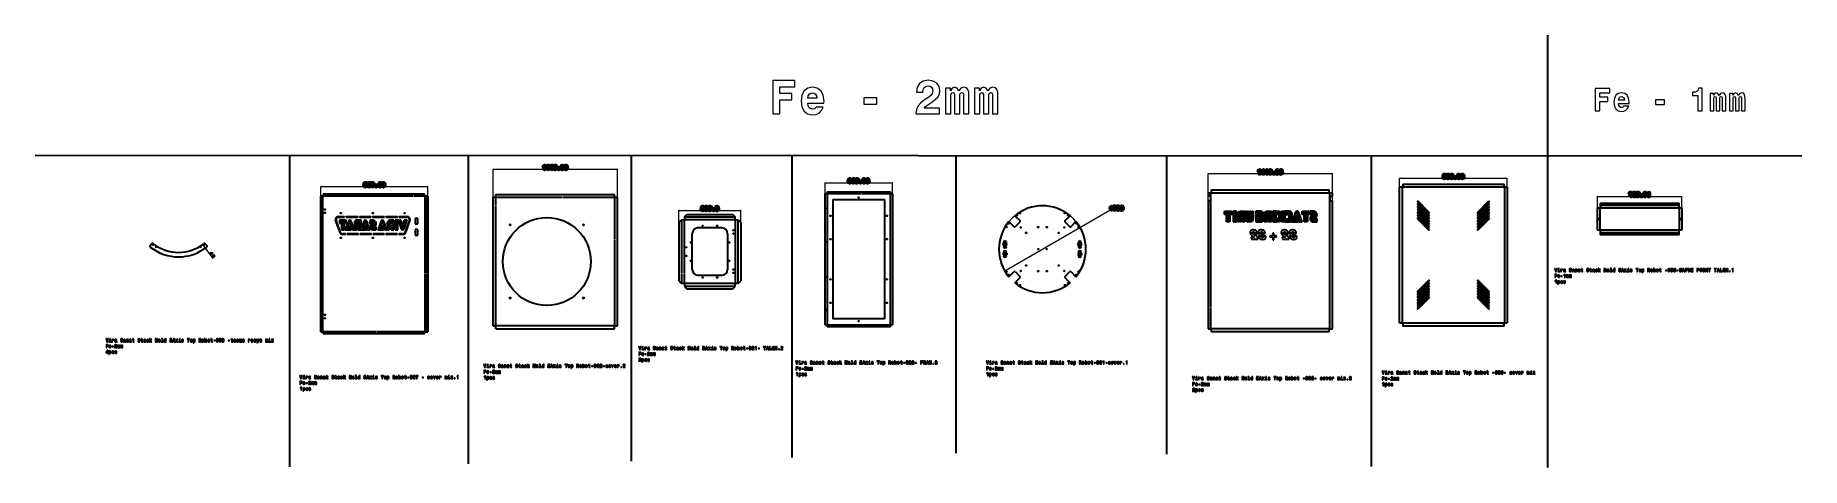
# Model space of a CAD drawing. Extents: x -10871 to 4979, y 1991 to 5869.
import ezdxf

# ---------------------------------------------------------------- set-up
doc = ezdxf.new("R2010")
doc.units = 0
doc.linetypes.add('AXES', pattern=[24, 15, -3, 3, -3])

msp = doc.modelspace()

# ---------------------------------------------------------------- linework, layer by layer
at = {"color": 7, "lineweight": 35}
for p, q in [((2699, 5869), (2699, 1991)), ((-10871, 4793), (4979, 4788)), ((-8590, 4793), (-8590, 1997)), ((-6987, 4788), (-6987, 2025)), ((-5524, 4787), (-5524, 2048)), ((-4084, 4787), (-4084, 2082)), ((-2611, 4787), (-2611, 2122)), ((-720, 4786), (-720, 2111)), ((1115, 4786), (1115, 2001)), ((-8289, 4447), (-7379, 4447)), ((-8289, 4447), (-8289, 4427)), ((-7379, 4427), (-7379, 4447)), ((-6738, 4442), (-5674, 4442)), ((-6738, 4418), (-6738, 4442)), ((-5674, 4418), (-5674, 4442)), ((-3785, 3273), (-3785, 4447)), ((-3767, 4465), (-3198, 4465)), ((-3180, 4447), (-3180, 3273)), ((-320, 4454), (-348, 4454)), ((-348, 4454), (-348, 4427)), ((-320, 4483), (740, 4483)), ((-320, 4483), (-320, 4454)), ((740, 4454), (740, 4483)), ((768, 4454), (740, 4454)), ((768, 4427), (768, 4454)), ((1399, 4507), (1371, 4507)), ((1371, 3290), (1371, 4507)), ((1399, 4535), (2309, 4535)), ((1399, 4535), (1399, 4507)), ((2309, 4507), (2309, 4535)), ((2337, 4507), (2309, 4507)), ((2337, 4507), (2337, 3290)), ((-8289, 4427), (-8309, 4427)), ((-8309, 3210), (-8309, 4427)), ((-7349, 4427), (-7379, 4427)), ((-7349, 4427), (-7349, 3210)), ((-6764, 4416), (-6740, 4416)), ((-6764, 3262), (-6764, 4416)), ((-5672, 4416), (-5648, 4416)), ((-5648, 3262), (-5648, 4416)), ((-3715, 4395), (-3715, 3325)), ((-3715, 4395), (-3250, 4395)), ((-3250, 4395), (-3250, 3325)), ((-324, 4427), (-348, 4427)), ((-324, 4383), (-348, 4383)), ((-348, 4383), (-348, 3237)), ((-324, 4383), (-324, 4427)), ((-199, 4291), (-132, 4291)), ((-123, 4291), (-123, 4195)), ((-110, 4195), (-110, 4291)), ((-106, 4291), (-106, 4195)), ((-93, 4195), (-93, 4291)), ((-56, 4291), (-17, 4291)), ((-11, 4224), (-11, 4291)), ((1, 4291), (1, 4221)), ((5, 4223), (5, 4291)), ((18, 4291), (18, 4227)), ((28, 4227), (28, 4291)), ((40, 4291), (40, 4223)), ((44, 4221), (44, 4291)), ((56, 4291), (56, 4224)), ((124, 4291), (80, 4291)), ((183, 4291), (222, 4291)), ((232, 4291), (232, 4195)), ((245, 4195), (245, 4291)), ((249, 4291), (249, 4195)), ((262, 4195), (262, 4291)), ((294, 4243), (262, 4291)), ((274, 4291), (306, 4243)), ((310, 4244), (279, 4291)), ((292, 4291), (311, 4262)), ((311, 4262), (311, 4291)), ((324, 4291), (324, 4244)), ((327, 4195), (327, 4291)), ((340, 4291), (340, 4195)), ((381, 4291), (344, 4291)), ((435, 4280), (418, 4231)), ((484, 4231), (467, 4280)), ((496, 4291), (563, 4291)), ((599, 4291), (567, 4291)), ((744, 4427), (744, 4383)), ((744, 4427), (768, 4427)), ((744, 4383), (768, 4383)), ((768, 3237), (768, 4383)), ((1532, 4374), (1631, 4275)), ((1532, 4349), (1631, 4250)), ((1532, 4324), (1631, 4225)), ((1532, 4299), (1631, 4200)), ((1637, 4281), (1538, 4380)), ((1637, 4256), (1538, 4355)), ((1637, 4231), (1538, 4330)), ((1637, 4206), (1538, 4305)), ((1637, 4181), (1538, 4280)), ((2071, 4281), (2170, 4380)), ((2071, 4256), (2170, 4355)), ((2071, 4231), (2170, 4330)), ((2071, 4206), (2170, 4305)), ((2071, 4181), (2170, 4280)), ((2176, 4374), (2077, 4275)), ((2176, 4349), (2077, 4250)), ((2176, 4324), (2077, 4225)), ((2176, 4299), (2077, 4200)), ((3148, 4321), (3170, 4321)), ((3148, 4121), (3148, 4321)), ((3171, 4363), (3881, 4363)), ((3171, 4363), (3171, 4322)), ((3881, 4322), (3881, 4363)), ((3882, 4321), (3904, 4321)), ((3904, 4321), (3904, 4121)), ((-8136, 4100), (-8177, 4210)), ((-8132, 4101), (-8172, 4211)), ((-8153, 4243), (-8097, 4243)), ((-8153, 4238), (-8097, 4238)), ((-8081, 4210), (-8141, 4210)), ((-8141, 4199), (-8081, 4199)), ((-8112, 4196), (-8141, 4196)), ((-8123, 4185), (-8123, 4125)), ((-8112, 4125), (-8112, 4196)), ((-8109, 4196), (-8109, 4125)), ((-8081, 4196), (-8109, 4196)), ((-8098, 4125), (-8098, 4185)), ((-8080, 4153), (-8090, 4125)), ((-8090, 4125), (-8039, 4125)), ((-8082, 4243), (-7978, 4243)), ((-8082, 4238), (-7978, 4238)), ((-8062, 4201), (-8079, 4156)), ((-8039, 4135), (-8075, 4135)), ((-8039, 4139), (-8070, 4139)), ((-8068, 4156), (-8053, 4196)), ((-8064, 4156), (-8050, 4194)), ((-8048, 4194), (-8034, 4156)), ((-8045, 4196), (-8031, 4156)), ((-8020, 4156), (-8036, 4201)), ((-8033, 4153), (-8023, 4125)), ((-8030, 4153), (-8019, 4125)), ((-8008, 4125), (-8019, 4153)), ((-8008, 4193), (-8008, 4125)), ((-7996, 4125), (-7996, 4189)), ((-7993, 4188), (-7993, 4125)), ((-7947, 4210), (-7990, 4210)), ((-7987, 4199), (-7947, 4199)), ((-7947, 4196), (-7986, 4196)), ((-7982, 4125), (-7982, 4182)), ((-7980, 4185), (-7947, 4185)), ((-7974, 4181), (-7974, 4125)), ((-7963, 4243), (-7859, 4243)), ((-7963, 4238), (-7859, 4238)), ((-7962, 4125), (-7962, 4181)), ((-7958, 4181), (-7958, 4125)), ((-7958, 4125), (-7900, 4125)), ((-7947, 4135), (-7947, 4181)), ((-7923, 4201), (-7939, 4156)), ((-7900, 4135), (-7936, 4135)), ((-7900, 4139), (-7931, 4139)), ((-7928, 4156), (-7913, 4197)), ((-7925, 4156), (-7910, 4196)), ((-7910, 4196), (-7895, 4156)), ((-7906, 4197), (-7891, 4156)), ((-7880, 4156), (-7897, 4201)), ((-7894, 4153), (-7884, 4125)), ((-7890, 4153), (-7880, 4125)), ((-7869, 4125), (-7879, 4153)), ((-7840, 4196), (-7871, 4196)), ((-7870, 4199), (-7841, 4199)), ((-7870, 4182), (-7842, 4185)), ((-7844, 4243), (-7740, 4243)), ((-7844, 4238), (-7740, 4238)), ((-7843, 4140), (-7812, 4140)), ((-7812, 4136), (-7842, 4136)), ((-7842, 4125), (-7812, 4125)), ((-7812, 4151), (-7841, 4151)), ((-7787, 4153), (-7797, 4125)), ((-7797, 4125), (-7747, 4125)), ((-7769, 4201), (-7786, 4156)), ((-7747, 4135), (-7783, 4135)), ((-7746, 4139), (-7778, 4139)), ((-7775, 4156), (-7761, 4196)), ((-7771, 4156), (-7757, 4196)), ((-7756, 4196), (-7742, 4156)), ((-7753, 4196), (-7738, 4156)), ((-7727, 4156), (-7744, 4201)), ((-7741, 4153), (-7730, 4125)), ((-7737, 4153), (-7727, 4125)), ((-7725, 4243), (-7620, 4243)), ((-7725, 4238), (-7620, 4238)), ((-7704, 4162), (-7719, 4135)), ((-7713, 4125), (-7690, 4166)), ((-7684, 4169), (-7709, 4125)), ((-7697, 4125), (-7679, 4156)), ((-7653, 4210), (-7687, 4210)), ((-7687, 4200), (-7653, 4200)), ((-7653, 4197), (-7687, 4197)), ((-7686, 4184), (-7664, 4184)), ((-7679, 4156), (-7679, 4125)), ((-7667, 4125), (-7667, 4181)), ((-7664, 4184), (-7664, 4125)), ((-7653, 4125), (-7653, 4197)), ((-7642, 4210), (-7642, 4125)), ((-7632, 4125), (-7632, 4210)), ((-7629, 4210), (-7629, 4125)), ((-7618, 4125), (-7618, 4210)), ((-7616, 4210), (-7588, 4134)), ((-7605, 4243), (-7533, 4243)), ((-7605, 4238), (-7533, 4238)), ((-7579, 4140), (-7605, 4210)), ((-7601, 4210), (-7576, 4141)), ((-7576, 4170), (-7590, 4210)), ((-7560, 4210), (-7575, 4170)), ((-7574, 4141), (-7549, 4210)), ((-7545, 4210), (-7571, 4140)), ((-7562, 4134), (-7534, 4210)), ((-7514, 4211), (-7555, 4101)), ((-7510, 4210), (-7550, 4100)), ((-7464, 4227), (-7464, 4177)), ((-7439, 4227), (-7464, 4227)), ((-7464, 4177), (-7439, 4177)), ((-7464, 4127), (-7464, 4077)), ((-7439, 4127), (-7464, 4127)), ((-7439, 4177), (-7439, 4227)), ((-7439, 4077), (-7439, 4127)), ((-5096, 4190), (-5075, 4211)), ((-5096, 4190), (-5096, 3668)), ((-5046, 4211), (-5075, 4211)), ((-5046, 4240), (-5025, 4261)), ((-5046, 4240), (-5046, 4211)), ((-5025, 4261), (-4611, 4261)), ((-4710, 4141), (-4926, 4141)), ((-4611, 4261), (-4590, 4240)), ((-4590, 4211), (-4590, 4240)), ((-4561, 4211), (-4590, 4211)), ((-4561, 4211), (-4540, 4190)), ((-4540, 4190), (-4540, 3668)), ((-2134, 4199), (-2087, 4152)), ((-2082, 4251), (-2035, 4204)), ((-2080, 4152), (-2035, 4197)), ((-1632, 4204), (-1585, 4251)), ((-1632, 4197), (-1587, 4152)), ((-1580, 4152), (-1533, 4199)), ((-132, 4278), (-199, 4278)), ((-199, 4274), (-168, 4274)), ((-181, 4195), (-181, 4261)), ((-168, 4274), (-168, 4195)), ((-164, 4195), (-164, 4274)), ((-164, 4274), (-132, 4274)), ((-151, 4261), (-151, 4195)), ((-83, 4195), (-83, 4261)), ((-71, 4264), (-71, 4195)), ((-67, 4195), (-67, 4262)), ((-17, 4278), (-57, 4278)), ((-56, 4274), (-17, 4274)), ((-55, 4259), (-55, 4195)), ((-17, 4261), (-52, 4261)), ((-46, 4195), (-46, 4258)), ((-32, 4258), (-32, 4195)), ((-29, 4195), (-29, 4258)), ((-17, 4258), (-17, 4195)), ((80, 4278), (122, 4278)), ((121, 4274), (80, 4274)), ((80, 4261), (121, 4261)), ((80, 4257), (80, 4195)), ((120, 4257), (80, 4257)), ((80, 4195), (106, 4195)), ((91, 4244), (120, 4244)), ((91, 4208), (91, 4244)), ((94, 4241), (94, 4211)), ((120, 4241), (94, 4241)), ((94, 4211), (121, 4211)), ((122, 4259), (122, 4227)), ((134, 4226), (134, 4259)), ((138, 4261), (138, 4224)), ((151, 4224), (151, 4261)), ((156, 4195), (156, 4261)), ((168, 4264), (168, 4195)), ((172, 4195), (172, 4262)), ((222, 4278), (182, 4278)), ((183, 4274), (222, 4274)), ((184, 4259), (184, 4195)), ((222, 4261), (187, 4261)), ((193, 4195), (193, 4258)), ((207, 4258), (207, 4195)), ((210, 4195), (210, 4258)), ((222, 4258), (222, 4195)), ((262, 4195), (294, 4243)), ((306, 4243), (274, 4195)), ((279, 4195), (310, 4241)), ((311, 4223), (292, 4195)), ((311, 4195), (311, 4223)), ((324, 4241), (324, 4195)), ((344, 4278), (380, 4278)), ((378, 4274), (344, 4274)), ((344, 4261), (377, 4261)), ((344, 4224), (377, 4224)), ((344, 4211), (378, 4211)), ((380, 4208), (344, 4208)), ((344, 4195), (381, 4195)), ((378, 4259), (378, 4227)), ((392, 4226), (392, 4259)), ((395, 4261), (395, 4224)), ((417, 4228), (405, 4195)), ((405, 4195), (462, 4195)), ((408, 4224), (408, 4261)), ((421, 4206), (429, 4228)), ((462, 4206), (421, 4206)), ((426, 4210), (462, 4210)), ((430, 4231), (446, 4275)), ((448, 4273), (434, 4231)), ((468, 4231), (453, 4273)), ((471, 4231), (455, 4275)), ((480, 4195), (469, 4228)), ((472, 4228), (484, 4195)), ((497, 4195), (485, 4228)), ((563, 4278), (496, 4278)), ((496, 4274), (528, 4274)), ((514, 4195), (514, 4261)), ((528, 4274), (528, 4195)), ((531, 4274), (563, 4274)), ((531, 4195), (531, 4274)), ((544, 4261), (544, 4195)), ((567, 4278), (599, 4278)), ((599, 4274), (567, 4274)), ((567, 4261), (599, 4261)), ((598, 4211), (631, 4211)), ((631, 4208), (598, 4208)), ((598, 4195), (631, 4195)), ((631, 4224), (599, 4224)), ((1532, 4274), (1631, 4175)), ((1532, 4249), (1631, 4150)), ((1532, 4224), (1631, 4125)), ((1637, 4156), (1538, 4255)), ((1637, 4131), (1538, 4230)), ((2071, 4156), (2170, 4255)), ((2071, 4131), (2170, 4230)), ((2176, 4274), (2077, 4175)), ((2176, 4249), (2077, 4150)), ((2176, 4224), (2077, 4125)), ((-9841, 3985), (-9827, 4000)), ((-9346, 4000), (-9331, 3985)), ((-8087, 4088), (-8113, 4088)), ((-8087, 4083), (-8113, 4083)), ((-7971, 4088), (-8072, 4088)), ((-7971, 4083), (-8072, 4083)), ((-7855, 4088), (-7956, 4088)), ((-7855, 4083), (-7956, 4083)), ((-7740, 4088), (-7840, 4088)), ((-7740, 4083), (-7840, 4083)), ((-7624, 4088), (-7725, 4088)), ((-7624, 4083), (-7725, 4083)), ((-7573, 4088), (-7609, 4088)), ((-7573, 4083), (-7609, 4083)), ((-7464, 4077), (-7439, 4077)), ((-4976, 3767), (-4976, 4091)), ((-4660, 4091), (-4660, 3767)), ((68, 4058), (38, 4058)), ((41, 4040), (101, 4040)), ((72, 4086), (93, 4086)), ((144, 4091), (164, 4091)), ((171, 4066), (150, 4066)), ((232, 4070), (207, 4070)), ((207, 4060), (232, 4060)), ((232, 4095), (232, 4070)), ((232, 4060), (232, 4035)), ((242, 4070), (242, 4095)), ((267, 4070), (242, 4070)), ((242, 4060), (267, 4060)), ((242, 4035), (242, 4060)), ((347, 4058), (317, 4058)), ((320, 4040), (380, 4040)), ((351, 4086), (371, 4086)), ((423, 4091), (443, 4091)), ((450, 4066), (429, 4066)), ((3170, 4121), (3148, 4121)), ((3171, 4120), (3171, 4079)), ((3881, 4079), (3171, 4079)), ((3881, 4079), (3881, 4120)), ((3904, 4121), (3882, 4121)), ((-5096, 3668), (-5075, 3647)), ((-5075, 3647), (-5046, 3647)), ((-5046, 3647), (-5046, 3617)), ((-4926, 3717), (-4710, 3717)), ((-4590, 3617), (-4590, 3647)), ((-4590, 3647), (-4561, 3647)), ((-4561, 3647), (-4540, 3668)), ((-2134, 3702), (-2087, 3749)), ((-2082, 3650), (-2035, 3697)), ((-2080, 3749), (-2035, 3704)), ((-1632, 3704), (-1587, 3749)), ((-1632, 3697), (-1585, 3650)), ((-1580, 3749), (-1533, 3702)), ((1532, 3572), (1631, 3671)), ((1532, 3547), (1631, 3646)), ((1637, 3665), (1538, 3566)), ((2071, 3665), (2170, 3566)), ((2176, 3572), (2077, 3671)), ((2176, 3547), (2077, 3646)), ((-5046, 3617), (-5025, 3596)), ((-5025, 3596), (-4611, 3596)), ((-4611, 3596), (-4590, 3617)), ((1532, 3522), (1631, 3621)), ((1532, 3497), (1631, 3596)), ((1532, 3472), (1631, 3571)), ((1532, 3447), (1631, 3546)), ((1532, 3422), (1631, 3521)), ((1637, 3640), (1538, 3541)), ((1637, 3615), (1538, 3516)), ((1637, 3590), (1538, 3491)), ((1637, 3565), (1538, 3466)), ((1637, 3540), (1538, 3441)), ((1637, 3515), (1538, 3416)), ((2071, 3640), (2170, 3541)), ((2071, 3615), (2170, 3516)), ((2071, 3590), (2170, 3491)), ((2071, 3565), (2170, 3466)), ((2071, 3540), (2170, 3441)), ((2071, 3515), (2170, 3416)), ((2176, 3522), (2077, 3621)), ((2176, 3497), (2077, 3596)), ((2176, 3472), (2077, 3571)), ((2176, 3447), (2077, 3546)), ((2176, 3422), (2077, 3521)), ((-8309, 3210), (-8289, 3210)), ((-8289, 3210), (-8289, 3190)), ((-7379, 3190), (-8289, 3190)), ((-7379, 3210), (-7349, 3210)), ((-7379, 3190), (-7379, 3210)), ((-6764, 3262), (-6740, 3262)), ((-6738, 3236), (-6738, 3260)), ((-6738, 3236), (-5674, 3236)), ((-5674, 3236), (-5674, 3260)), ((-5672, 3262), (-5648, 3262)), ((-3198, 3254), (-3767, 3254)), ((-3250, 3325), (-3715, 3325)), ((-348, 3237), (-320, 3237)), ((-320, 3237), (-320, 3209)), ((740, 3209), (-320, 3209)), ((740, 3237), (768, 3237)), ((740, 3209), (740, 3237)), ((1371, 3290), (1399, 3290)), ((1399, 3290), (1399, 3261)), ((2309, 3261), (1399, 3261)), ((2309, 3261), (2309, 3290)), ((2309, 3290), (2337, 3290))]:
    msp.add_line(p, q, dxfattribs=at)
at = {"color": 7, "lineweight": 13}
for p, q in [((-6764, 4418), (-6764, 4669)), ((-6764, 4667), (-5648, 4667)), ((-5648, 4418), (-5648, 4669)), ((-348, 4385), (-348, 4629)), ((768, 4627), (-348, 4627)), ((768, 4385), (768, 4629)), ((-8309, 4429), (-8309, 4514)), ((-8309, 4512), (-7349, 4512)), ((-7349, 4429), (-7349, 4514)), ((-3785, 4449), (-3785, 4549)), ((-3785, 4547), (-3180, 4547)), ((-3180, 4449), (-3180, 4549)), ((1371, 4509), (1371, 4588)), ((2337, 4586), (1371, 4586)), ((2337, 4509), (2337, 4588)), ((-5096, 4192), (-5096, 4301)), ((-5096, 4299), (-4540, 4299)), ((-4540, 4192), (-4540, 4301)), ((-2171, 3755), (-1228, 4302)), ((-1228, 4302), (-1110, 4302)), ((3148, 4323), (3148, 4426)), ((3148, 4424), (3904, 4424)), ((3904, 4323), (3904, 4426)), ((-9370, 3992), (-9279, 3866))]:
    msp.add_line(p, q, dxfattribs=at)
at = {"color": 7, "lineweight": 35, "ltscale": 0.454083}
for p, q in [((-3767, 4447), (-3785, 4447)), ((-3785, 3273), (-3767, 3273)), ((-3767, 3273), (-3767, 3254)), ((-3198, 3254), (-3198, 3273))]:
    msp.add_line(p, q, dxfattribs=at)
at = {"color": 7, "lineweight": 35, "ltscale": 0.454089}
for p, q in [((-3767, 4465), (-3767, 4447)), ((-3198, 4447), (-3198, 4465)), ((-3180, 4447), (-3198, 4447)), ((-3198, 3273), (-3180, 3273))]:
    msp.add_line(p, q, dxfattribs=at)
at = {"color": 7, "lineweight": 35, "ltscale": 0.070711}
for p, q in [((-3765, 4445), (-3767, 4447)), ((-3765, 4445), (-3767, 4447)), ((-3200, 4445), (-3198, 4447)), ((-3200, 4445), (-3198, 4447)), ((-3765, 3275), (-3767, 3273)), ((-3765, 3275), (-3767, 3273)), ((-3200, 3275), (-3198, 3273)), ((-3200, 3275), (-3198, 3273))]:
    msp.add_line(p, q, dxfattribs=at)
at = {"color": 1, "linetype": 'AXES', "lineweight": 35}
for p, q in [((-3198, 4447), (-3767, 4447)), ((-3767, 4447), (-3767, 3273)), ((-3198, 3273), (-3198, 4447)), ((-322, 3237), (-322, 4454)), ((-320, 4457), (740, 4457)), ((742, 4454), (742, 3237)), ((1397, 3290), (1397, 4507)), ((1399, 4509), (2309, 4509)), ((2311, 4507), (2311, 3290)), ((-8291, 3210), (-8291, 4427)), ((-8289, 4429), (-7379, 4429)), ((-7377, 4427), (-7377, 3210)), ((-7357, 4427), (-7357, 3210)), ((-6738, 3264), (-6738, 4414)), ((-6736, 4416), (-5676, 4416)), ((-5674, 4414), (-5674, 3264)), ((3171, 4344), (3881, 4344)), ((3171, 4321), (3881, 4321)), ((3171, 4121), (3171, 4321)), ((3881, 4321), (3881, 4121)), ((-5073, 4211), (-5073, 3647)), ((-5048, 4211), (-5048, 3647)), ((-4590, 4238), (-5046, 4238)), ((-4590, 4213), (-5046, 4213)), ((-4588, 3647), (-4588, 4211)), ((-4563, 3647), (-4563, 4211)), ((3881, 4121), (3171, 4121)), ((3881, 4098), (3171, 4098)), ((-5046, 3645), (-4590, 3645)), ((-5046, 3619), (-4590, 3619)), ((-7379, 3208), (-8289, 3208)), ((-5676, 3262), (-6736, 3262)), ((-3767, 3273), (-3198, 3273)), ((740, 3235), (-320, 3235)), ((2309, 3287), (1399, 3287))]:
    msp.add_line(p, q, dxfattribs=at)
at = {"color": 7, "lineweight": 35, "ltscale": 0.05}
for p, q in [((-6740, 4414), (-6740, 4416)), ((-6738, 4418), (-6736, 4418)), ((-5676, 4418), (-5674, 4418)), ((-5672, 4414), (-5672, 4416)), ((-6740, 3262), (-6740, 3264)), ((-6738, 3260), (-6736, 3260)), ((-5676, 3260), (-5674, 3260)), ((-5672, 3262), (-5672, 3264))]:
    msp.add_line(p, q, dxfattribs=at)
at = {"color": 7, "lineweight": 35, "ltscale": 0.104089}
for p, q in [((-6740, 4414), (-6736, 4414)), ((-6736, 4414), (-6736, 4418)), ((-5676, 4414), (-5676, 4418)), ((-5672, 4414), (-5676, 4414)), ((-6740, 3264), (-6736, 3264)), ((-5672, 3264), (-5676, 3264))]:
    msp.add_line(p, q, dxfattribs=at)
at = {"color": 7, "lineweight": 35, "ltscale": 0.32616}
for p, q in [((-199, 4278), (-199, 4291)), ((-132, 4291), (-132, 4278)), ((-17, 4291), (-17, 4278)), ((80, 4291), (80, 4278)), ((222, 4291), (222, 4278)), ((344, 4291), (344, 4278)), ((496, 4278), (496, 4291)), ((563, 4291), (563, 4278)), ((567, 4291), (567, 4278)), ((-199, 4261), (-199, 4274)), ((-132, 4274), (-132, 4261)), ((-17, 4274), (-17, 4261)), ((21, 4224), (21, 4211)), ((24, 4211), (24, 4224)), ((80, 4274), (80, 4261)), ((222, 4274), (222, 4261)), ((344, 4274), (344, 4261)), ((344, 4224), (344, 4211)), ((496, 4261), (496, 4274)), ((563, 4274), (563, 4261)), ((567, 4274), (567, 4261)), ((631, 4211), (631, 4224))]:
    msp.add_line(p, q, dxfattribs=at)
at = {"color": 7, "lineweight": 35, "ltscale": 0.326155}
for p, q in [((-110, 4291), (-123, 4291)), ((-93, 4291), (-106, 4291)), ((245, 4291), (232, 4291)), ((262, 4291), (249, 4291)), ((311, 4291), (324, 4291)), ((-168, 4195), (-181, 4195)), ((-151, 4195), (-164, 4195)), ((-123, 4195), (-110, 4195)), ((-106, 4195), (-93, 4195)), ((232, 4195), (245, 4195)), ((249, 4195), (262, 4195)), ((324, 4195), (311, 4195)), ((484, 4195), (497, 4195))]:
    msp.add_line(p, q, dxfattribs=at)
at = {"color": 7, "lineweight": 35, "ltscale": 0.026259}
msp.add_line((-80, 4279), (-79, 4280), dxfattribs=at)
at = {"color": 7, "lineweight": 35, "ltscale": 0.025306}
for p, q in [((-79, 4281), (-78, 4282)), ((160, 4281), (161, 4282))]:
    msp.add_line(p, q, dxfattribs=at)
at = {"color": 7, "lineweight": 35, "ltscale": 0.025752}
for p, q in [((-79, 4280), (-79, 4281)), ((160, 4280), (160, 4281))]:
    msp.add_line(p, q, dxfattribs=at)
at = {"color": 7, "lineweight": 35, "ltscale": 0.02492}
msp.add_line((-78, 4282), (-78, 4283), dxfattribs=at)
at = {"color": 7, "lineweight": 35, "ltscale": 0.02461}
for p, q in [((-78, 4283), (-77, 4283)), ((397, 4079), (396, 4079))]:
    msp.add_line(p, q, dxfattribs=at)
at = {"color": 7, "lineweight": 35, "ltscale": 0.024247}
msp.add_line((-77, 4284), (-76, 4285), dxfattribs=at)
at = {"color": 7, "lineweight": 35, "ltscale": 0.024381}
msp.add_line((-77, 4283), (-77, 4284), dxfattribs=at)
at = {"color": 7, "lineweight": 35, "ltscale": 0.024235}
msp.add_line((-76, 4285), (-75, 4285), dxfattribs=at)
at = {"color": 7, "lineweight": 35, "ltscale": 0.024295}
msp.add_line((-75, 4285), (-74, 4286), dxfattribs=at)
at = {"color": 7, "lineweight": 35, "ltscale": 0.02442}
for p, q in [((-74, 4286), (-74, 4287)), ((165, 4286), (165, 4287))]:
    msp.add_line(p, q, dxfattribs=at)
at = {"color": 7, "lineweight": 35, "ltscale": 0.024624}
msp.add_line((-74, 4287), (-73, 4287), dxfattribs=at)
at = {"color": 7, "lineweight": 35, "ltscale": 0.024892}
for p, q in [((-73, 4287), (-72, 4288)), ((166, 4287), (167, 4288))]:
    msp.add_line(p, q, dxfattribs=at)
at = {"color": 7, "lineweight": 35, "ltscale": 0.025232}
msp.add_line((-72, 4288), (-71, 4288), dxfattribs=at)
at = {"color": 7, "lineweight": 35, "ltscale": 0.025644}
msp.add_line((-71, 4288), (-70, 4289), dxfattribs=at)
at = {"color": 7, "lineweight": 35, "ltscale": 0.026106}
msp.add_line((-70, 4289), (-69, 4289), dxfattribs=at)
at = {"color": 7, "lineweight": 35, "ltscale": 0.026635}
for p, q in [((-69, 4289), (-68, 4289)), ((170, 4289), (171, 4289))]:
    msp.add_line(p, q, dxfattribs=at)
at = {"color": 7, "lineweight": 35, "ltscale": 0.027289}
msp.add_line((-68, 4289), (-67, 4290), dxfattribs=at)
at = {"color": 7, "lineweight": 35, "ltscale": 0.028058}
msp.add_line((-67, 4290), (-66, 4290), dxfattribs=at)
at = {"color": 7, "lineweight": 35, "ltscale": 0.028874}
msp.add_line((-66, 4290), (-65, 4290), dxfattribs=at)
at = {"color": 7, "lineweight": 35, "ltscale": 0.029707}
for p, q in [((-65, 4290), (-64, 4290)), ((174, 4290), (175, 4290))]:
    msp.add_line(p, q, dxfattribs=at)
at = {"color": 7, "lineweight": 35, "ltscale": 0.03058}
for p, q in [((-64, 4290), (-62, 4290)), ((175, 4290), (177, 4290))]:
    msp.add_line(p, q, dxfattribs=at)
at = {"color": 7, "lineweight": 35, "ltscale": 0.031477}
for p, q in [((-62, 4290), (-61, 4291)), ((177, 4290), (178, 4291)), ((603, 4291), (602, 4291))]:
    msp.add_line(p, q, dxfattribs=at)
at = {"color": 7, "lineweight": 35, "ltscale": 0.032401}
for p, q in [((-61, 4291), (-60, 4291)), ((178, 4291), (179, 4291))]:
    msp.add_line(p, q, dxfattribs=at)
at = {"color": 7, "lineweight": 35, "ltscale": 0.033348}
for p, q in [((-60, 4291), (-58, 4291)), ((179, 4291), (181, 4291))]:
    msp.add_line(p, q, dxfattribs=at)
at = {"color": 7, "lineweight": 35, "ltscale": 0.034316}
for p, q in [((-58, 4291), (-57, 4291)), ((181, 4291), (182, 4291))]:
    msp.add_line(p, q, dxfattribs=at)
at = {"color": 7, "lineweight": 35, "ltscale": 0.035302}
for p, q in [((-57, 4291), (-56, 4291)), ((182, 4291), (183, 4291))]:
    msp.add_line(p, q, dxfattribs=at)
at = {"color": 7, "lineweight": 35, "ltscale": 0.30899}
for p, q in [((-11, 4291), (1, 4291)), ((44, 4291), (56, 4291))]:
    msp.add_line(p, q, dxfattribs=at)
at = {"color": 7, "lineweight": 35, "ltscale": 0.316347}
for p, q in [((5, 4291), (18, 4291)), ((28, 4291), (40, 4291))]:
    msp.add_line(p, q, dxfattribs=at)
at = {"color": 7, "lineweight": 35, "ltscale": 0.026404}
for p, q in [((125, 4291), (124, 4291)), ((124, 4195), (125, 4195))]:
    msp.add_line(p, q, dxfattribs=at)
at = {"color": 7, "lineweight": 35, "ltscale": 0.026283}
for p, q in [((126, 4291), (125, 4291)), ((383, 4291), (382, 4291)), ((125, 4195), (126, 4195)), ((382, 4195), (383, 4195))]:
    msp.add_line(p, q, dxfattribs=at)
at = {"color": 7, "lineweight": 35, "ltscale": 0.026215}
for p, q in [((127, 4291), (126, 4291)), ((126, 4195), (127, 4195))]:
    msp.add_line(p, q, dxfattribs=at)
at = {"color": 7, "lineweight": 35, "ltscale": 0.026198}
for p, q in [((128, 4290), (127, 4291)), ((385, 4290), (384, 4291)), ((127, 4195), (128, 4195)), ((384, 4195), (385, 4195))]:
    msp.add_line(p, q, dxfattribs=at)
at = {"color": 7, "lineweight": 35, "ltscale": 0.026229}
for p, q in [((129, 4290), (128, 4290)), ((128, 4195), (129, 4195))]:
    msp.add_line(p, q, dxfattribs=at)
at = {"color": 7, "lineweight": 35, "ltscale": 0.026316}
for p, q in [((130, 4290), (129, 4290)), ((129, 4195), (130, 4195))]:
    msp.add_line(p, q, dxfattribs=at)
at = {"color": 7, "lineweight": 35, "ltscale": 0.026452}
for p, q in [((131, 4290), (130, 4290)), ((130, 4195), (131, 4196))]:
    msp.add_line(p, q, dxfattribs=at)
at = {"color": 7, "lineweight": 35, "ltscale": 0.026639}
for p, q in [((132, 4289), (131, 4290)), ((131, 4196), (132, 4196))]:
    msp.add_line(p, q, dxfattribs=at)
at = {"color": 7, "lineweight": 35, "ltscale": 0.026873}
for p, q in [((133, 4289), (132, 4289)), ((390, 4289), (389, 4289))]:
    msp.add_line(p, q, dxfattribs=at)
at = {"color": 7, "lineweight": 35, "ltscale": 0.027159}
for p, q in [((134, 4289), (133, 4289)), ((391, 4289), (390, 4289)), ((133, 4196), (134, 4197)), ((390, 4196), (391, 4197))]:
    msp.add_line(p, q, dxfattribs=at)
at = {"color": 7, "lineweight": 35, "ltscale": 0.027236}
for p, q in [((135, 4288), (134, 4289)), ((392, 4288), (391, 4289))]:
    msp.add_line(p, q, dxfattribs=at)
at = {"color": 7, "lineweight": 35, "ltscale": 0.027085}
msp.add_line((136, 4288), (135, 4288), dxfattribs=at)
at = {"color": 7, "lineweight": 35, "ltscale": 0.02698}
msp.add_line((137, 4287), (136, 4288), dxfattribs=at)
at = {"color": 7, "lineweight": 35, "ltscale": 0.026918}
for p, q in [((138, 4286), (137, 4287)), ((395, 4286), (394, 4287)), ((137, 4198), (138, 4199)), ((394, 4198), (395, 4199))]:
    msp.add_line(p, q, dxfattribs=at)
at = {"color": 7, "lineweight": 35, "ltscale": 0.02688}
for p, q in [((139, 4286), (138, 4286)), ((138, 4199), (139, 4200))]:
    msp.add_line(p, q, dxfattribs=at)
at = {"color": 7, "lineweight": 35, "ltscale": 0.026892}
for p, q in [((139, 4285), (139, 4286)), ((139, 4200), (139, 4200)), ((61, 4083), (60, 4083))]:
    msp.add_line(p, q, dxfattribs=at)
at = {"color": 7, "lineweight": 35, "ltscale": 0.026938}
for p, q in [((140, 4284), (139, 4285)), ((398, 4284), (397, 4285)), ((139, 4200), (140, 4201)), ((397, 4200), (398, 4201))]:
    msp.add_line(p, q, dxfattribs=at)
at = {"color": 7, "lineweight": 35, "ltscale": 0.027031}
for p, q in [((141, 4284), (140, 4284)), ((140, 4201), (141, 4202))]:
    msp.add_line(p, q, dxfattribs=at)
at = {"color": 7, "lineweight": 35, "ltscale": 0.027143}
for p, q in [((142, 4283), (141, 4284)), ((399, 4283), (399, 4284))]:
    msp.add_line(p, q, dxfattribs=at)
at = {"color": 7, "lineweight": 35, "ltscale": 0.027311}
for p, q in [((143, 4282), (142, 4283)), ((400, 4282), (399, 4283)), ((142, 4202), (143, 4203)), ((399, 4202), (400, 4203))]:
    msp.add_line(p, q, dxfattribs=at)
at = {"color": 7, "lineweight": 35, "ltscale": 0.027421}
msp.add_line((143, 4281), (143, 4282), dxfattribs=at)
at = {"color": 7, "lineweight": 35, "ltscale": 0.027461}
for p, q in [((144, 4281), (143, 4281)), ((402, 4281), (401, 4281))]:
    msp.add_line(p, q, dxfattribs=at)
at = {"color": 7, "lineweight": 35, "ltscale": 0.027559}
msp.add_line((145, 4280), (144, 4281), dxfattribs=at)
at = {"color": 7, "lineweight": 35, "ltscale": 0.027686}
msp.add_line((145, 4279), (145, 4280), dxfattribs=at)
at = {"color": 7, "lineweight": 35, "ltscale": 0.02626}
msp.add_line((159, 4279), (160, 4280), dxfattribs=at)
at = {"color": 7, "lineweight": 35, "ltscale": 0.024919}
msp.add_line((161, 4282), (161, 4283), dxfattribs=at)
at = {"color": 7, "lineweight": 35, "ltscale": 0.024612}
msp.add_line((161, 4283), (162, 4283), dxfattribs=at)
at = {"color": 7, "lineweight": 35, "ltscale": 0.02438}
msp.add_line((162, 4283), (163, 4284), dxfattribs=at)
at = {"color": 7, "lineweight": 35, "ltscale": 0.024234}
msp.add_line((163, 4285), (164, 4285), dxfattribs=at)
at = {"color": 7, "lineweight": 35, "ltscale": 0.024249}
msp.add_line((163, 4284), (163, 4285), dxfattribs=at)
at = {"color": 7, "lineweight": 35, "ltscale": 0.024294}
msp.add_line((164, 4285), (165, 4286), dxfattribs=at)
at = {"color": 7, "lineweight": 35, "ltscale": 0.024625}
msp.add_line((165, 4287), (166, 4287), dxfattribs=at)
at = {"color": 7, "lineweight": 35, "ltscale": 0.025234}
msp.add_line((167, 4288), (168, 4288), dxfattribs=at)
at = {"color": 7, "lineweight": 35, "ltscale": 0.025643}
msp.add_line((168, 4288), (169, 4289), dxfattribs=at)
at = {"color": 7, "lineweight": 35, "ltscale": 0.026105}
msp.add_line((169, 4289), (170, 4289), dxfattribs=at)
at = {"color": 7, "lineweight": 35, "ltscale": 0.02729}
msp.add_line((171, 4289), (172, 4290), dxfattribs=at)
at = {"color": 7, "lineweight": 35, "ltscale": 0.02806}
msp.add_line((172, 4290), (173, 4290), dxfattribs=at)
at = {"color": 7, "lineweight": 35, "ltscale": 0.028872}
msp.add_line((173, 4290), (174, 4290), dxfattribs=at)
at = {"color": 7, "lineweight": 35, "ltscale": 0.311441}
for p, q in [((262, 4291), (274, 4291)), ((274, 4195), (262, 4195))]:
    msp.add_line(p, q, dxfattribs=at)
at = {"color": 7, "lineweight": 35, "ltscale": 0.318797}
for p, q in [((279, 4291), (292, 4291)), ((292, 4195), (279, 4195))]:
    msp.add_line(p, q, dxfattribs=at)
at = {"color": 7, "lineweight": 35, "ltscale": 0.326154}
for p, q in [((327, 4291), (340, 4291)), ((340, 4195), (327, 4195)), ((528, 4195), (514, 4195)), ((544, 4195), (531, 4195))]:
    msp.add_line(p, q, dxfattribs=at)
at = {"color": 7, "lineweight": 35, "ltscale": 0.026405}
for p, q in [((382, 4291), (381, 4291)), ((381, 4195), (382, 4195))]:
    msp.add_line(p, q, dxfattribs=at)
at = {"color": 7, "lineweight": 35, "ltscale": 0.026214}
for p, q in [((384, 4291), (383, 4291)), ((383, 4195), (384, 4195))]:
    msp.add_line(p, q, dxfattribs=at)
at = {"color": 7, "lineweight": 35, "ltscale": 0.026231}
for p, q in [((386, 4290), (385, 4290)), ((385, 4195), (386, 4195))]:
    msp.add_line(p, q, dxfattribs=at)
at = {"color": 7, "lineweight": 35, "ltscale": 0.026315}
for p, q in [((387, 4290), (386, 4290)), ((386, 4195), (387, 4195))]:
    msp.add_line(p, q, dxfattribs=at)
at = {"color": 7, "lineweight": 35, "ltscale": 0.026453}
for p, q in [((388, 4290), (387, 4290)), ((387, 4195), (388, 4196))]:
    msp.add_line(p, q, dxfattribs=at)
at = {"color": 7, "lineweight": 35, "ltscale": 0.026638}
for p, q in [((389, 4289), (388, 4290)), ((388, 4196), (389, 4196))]:
    msp.add_line(p, q, dxfattribs=at)
at = {"color": 7, "lineweight": 35, "ltscale": 0.027083}
msp.add_line((393, 4288), (392, 4288), dxfattribs=at)
at = {"color": 7, "lineweight": 35, "ltscale": 0.026982}
msp.add_line((394, 4287), (393, 4288), dxfattribs=at)
at = {"color": 7, "lineweight": 35, "ltscale": 0.026879}
for p, q in [((396, 4286), (395, 4286)), ((395, 4199), (396, 4200))]:
    msp.add_line(p, q, dxfattribs=at)
at = {"color": 7, "lineweight": 35, "ltscale": 0.026893}
for p, q in [((397, 4285), (396, 4286)), ((396, 4200), (397, 4200)), ((340, 4083), (339, 4083))]:
    msp.add_line(p, q, dxfattribs=at)
at = {"color": 7, "lineweight": 35, "ltscale": 0.02703}
for p, q in [((399, 4284), (398, 4284)), ((398, 4201), (399, 4202))]:
    msp.add_line(p, q, dxfattribs=at)
at = {"color": 7, "lineweight": 35, "ltscale": 0.027422}
for p, q in [((401, 4281), (400, 4282)), ((5, 4196), (4, 4196))]:
    msp.add_line(p, q, dxfattribs=at)
at = {"color": 7, "lineweight": 35, "ltscale": 0.027558}
msp.add_line((402, 4280), (402, 4281), dxfattribs=at)
at = {"color": 7, "lineweight": 35, "ltscale": 0.027687}
msp.add_line((403, 4279), (402, 4280), dxfattribs=at)
at = {"color": 7, "lineweight": 35, "ltscale": 0.011035}
msp.add_line((435, 4281), (435, 4280), dxfattribs=at)
at = {"color": 7, "lineweight": 35, "ltscale": 0.011059}
msp.add_line((436, 4281), (435, 4281), dxfattribs=at)
at = {"color": 7, "lineweight": 35, "ltscale": 0.011205}
msp.add_line((436, 4283), (436, 4282), dxfattribs=at)
at = {"color": 7, "lineweight": 35, "ltscale": 0.01127}
msp.add_line((437, 4283), (436, 4283), dxfattribs=at)
at = {"color": 7, "lineweight": 35, "ltscale": 0.011126}
msp.add_line((436, 4282), (436, 4281), dxfattribs=at)
at = {"color": 7, "lineweight": 35, "ltscale": 0.011169}
msp.add_line((436, 4282), (436, 4282), dxfattribs=at)
at = {"color": 7, "lineweight": 35, "ltscale": 0.011079}
msp.add_line((436, 4281), (436, 4281), dxfattribs=at)
at = {"color": 7, "lineweight": 35, "ltscale": 0.011393}
msp.add_line((437, 4284), (437, 4283), dxfattribs=at)
at = {"color": 7, "lineweight": 35, "ltscale": 0.011452}
msp.add_line((437, 4284), (437, 4284), dxfattribs=at)
at = {"color": 7, "lineweight": 35, "ltscale": 0.011509}
msp.add_line((438, 4284), (437, 4284), dxfattribs=at)
at = {"color": 7, "lineweight": 35, "ltscale": 0.011318}
msp.add_line((437, 4283), (437, 4283), dxfattribs=at)
at = {"color": 7, "lineweight": 35, "ltscale": 0.011614}
for p, q in [((439, 4286), (438, 4285)), ((464, 4285), (463, 4286))]:
    msp.add_line(p, q, dxfattribs=at)
at = {"color": 7, "lineweight": 35, "ltscale": 0.011524}
for p, q in [((438, 4285), (438, 4284)), ((464, 4284), (464, 4285))]:
    msp.add_line(p, q, dxfattribs=at)
at = {"color": 7, "lineweight": 35, "ltscale": 0.011573}
for p, q in [((438, 4285), (438, 4285)), ((464, 4285), (464, 4285))]:
    msp.add_line(p, q, dxfattribs=at)
at = {"color": 7, "lineweight": 35, "ltscale": 0.011835}
for p, q in [((439, 4287), (439, 4286)), ((463, 4286), (462, 4287))]:
    msp.add_line(p, q, dxfattribs=at)
at = {"color": 7, "lineweight": 35, "ltscale": 0.011931}
for p, q in [((440, 4287), (439, 4287)), ((462, 4287), (462, 4287))]:
    msp.add_line(p, q, dxfattribs=at)
at = {"color": 7, "lineweight": 35, "ltscale": 0.011676}
for p, q in [((439, 4286), (439, 4286)), ((463, 4286), (463, 4286))]:
    msp.add_line(p, q, dxfattribs=at)
at = {"color": 7, "lineweight": 35, "ltscale": 0.01175}
for p, q in [((439, 4286), (439, 4286)), ((463, 4286), (463, 4286))]:
    msp.add_line(p, q, dxfattribs=at)
at = {"color": 7, "lineweight": 35, "ltscale": 0.012156}
for p, q in [((441, 4288), (440, 4287)), ((462, 4287), (461, 4288))]:
    msp.add_line(p, q, dxfattribs=at)
at = {"color": 7, "lineweight": 35, "ltscale": 0.012039}
for p, q in [((440, 4287), (440, 4287)), ((462, 4287), (462, 4287))]:
    msp.add_line(p, q, dxfattribs=at)
at = {"color": 7, "lineweight": 35, "ltscale": 0.01224}
msp.add_line((441, 4288), (441, 4288), dxfattribs=at)
at = {"color": 7, "lineweight": 35, "ltscale": 0.012315}
msp.add_line((441, 4288), (441, 4288), dxfattribs=at)
at = {"color": 7, "lineweight": 35, "ltscale": 0.012393}
for p, q in [((442, 4288), (441, 4288)), ((-67, 4263), (-67, 4264)), ((171, 4273), (170, 4272)), ((172, 4263), (172, 4264))]:
    msp.add_line(p, q, dxfattribs=at)
at = {"color": 7, "lineweight": 35, "ltscale": 0.012499}
msp.add_line((442, 4289), (442, 4288), dxfattribs=at)
at = {"color": 7, "lineweight": 35, "ltscale": 0.012608}
msp.add_line((443, 4289), (442, 4289), dxfattribs=at)
at = {"color": 7, "lineweight": 35, "ltscale": 0.012739}
msp.add_line((443, 4289), (443, 4289), dxfattribs=at)
at = {"color": 7, "lineweight": 35, "ltscale": 0.012883}
msp.add_line((444, 4289), (443, 4289), dxfattribs=at)
at = {"color": 7, "lineweight": 35, "ltscale": 0.013042}
msp.add_line((444, 4290), (444, 4289), dxfattribs=at)
at = {"color": 7, "lineweight": 35, "ltscale": 0.013214}
msp.add_line((445, 4290), (444, 4290), dxfattribs=at)
at = {"color": 7, "lineweight": 35, "ltscale": 0.013399}
msp.add_line((445, 4290), (445, 4290), dxfattribs=at)
at = {"color": 7, "lineweight": 35, "ltscale": 0.013608}
msp.add_line((446, 4290), (445, 4290), dxfattribs=at)
at = {"color": 7, "lineweight": 35, "ltscale": 0.013856}
msp.add_line((446, 4290), (446, 4290), dxfattribs=at)
at = {"color": 7, "lineweight": 35, "ltscale": 0.014129}
msp.add_line((447, 4290), (446, 4290), dxfattribs=at)
at = {"color": 7, "lineweight": 35, "ltscale": 0.014413}
msp.add_line((447, 4291), (447, 4290), dxfattribs=at)
at = {"color": 7, "lineweight": 35, "ltscale": 0.01472}
msp.add_line((448, 4291), (447, 4291), dxfattribs=at)
at = {"color": 7, "lineweight": 35, "ltscale": 0.01504}
for p, q in [((448, 4291), (448, 4291)), ((584, 4220), (584, 4219))]:
    msp.add_line(p, q, dxfattribs=at)
at = {"color": 7, "lineweight": 35, "ltscale": 0.015381}
msp.add_line((449, 4291), (448, 4291), dxfattribs=at)
at = {"color": 7, "lineweight": 35, "ltscale": 0.015733}
msp.add_line((450, 4291), (449, 4291), dxfattribs=at)
at = {"color": 7, "lineweight": 35, "ltscale": 0.016101}
for p, q in [((450, 4291), (450, 4291)), ((596, 4240), (595, 4240))]:
    msp.add_line(p, q, dxfattribs=at)
at = {"color": 7, "lineweight": 35, "ltscale": 0.016481}
msp.add_line((451, 4291), (450, 4291), dxfattribs=at)
at = {"color": 7, "lineweight": 35, "ltscale": 0.016492}
msp.add_line((452, 4291), (451, 4291), dxfattribs=at)
at = {"color": 7, "lineweight": 35, "ltscale": 0.016138}
msp.add_line((452, 4291), (452, 4291), dxfattribs=at)
at = {"color": 7, "lineweight": 35, "ltscale": 0.015794}
msp.add_line((453, 4291), (452, 4291), dxfattribs=at)
at = {"color": 7, "lineweight": 35, "ltscale": 0.015466}
for p, q in [((453, 4291), (453, 4291)), ((391, 4273), (391, 4272)), ((391, 4213), (391, 4212))]:
    msp.add_line(p, q, dxfattribs=at)
at = {"color": 7, "lineweight": 35, "ltscale": 0.01515}
msp.add_line((454, 4291), (453, 4291), dxfattribs=at)
at = {"color": 7, "lineweight": 35, "ltscale": 0.014852}
msp.add_line((455, 4291), (454, 4291), dxfattribs=at)
at = {"color": 7, "lineweight": 35, "ltscale": 0.01457}
msp.add_line((455, 4290), (455, 4291), dxfattribs=at)
at = {"color": 7, "lineweight": 35, "ltscale": 0.014307}
msp.add_line((456, 4290), (455, 4290), dxfattribs=at)
at = {"color": 7, "lineweight": 35, "ltscale": 0.014058}
msp.add_line((456, 4290), (456, 4290), dxfattribs=at)
at = {"color": 7, "lineweight": 35, "ltscale": 0.01383}
msp.add_line((457, 4290), (456, 4290), dxfattribs=at)
at = {"color": 7, "lineweight": 35, "ltscale": 0.013618}
for p, q in [((457, 4290), (457, 4290)), ((131, 4269), (131, 4269)), ((131, 4216), (131, 4217)), ((389, 4269), (389, 4269)), ((389, 4216), (389, 4217))]:
    msp.add_line(p, q, dxfattribs=at)
at = {"color": 7, "lineweight": 35, "ltscale": 0.013407}
for p, q in [((458, 4290), (457, 4290)), ((-70, 4269), (-70, 4268)), ((2, 4217), (2, 4217)), ((43, 4217), (43, 4217)), ((169, 4269), (169, 4268))]:
    msp.add_line(p, q, dxfattribs=at)
at = {"color": 7, "lineweight": 35, "ltscale": 0.013211}
msp.add_line((458, 4289), (458, 4290), dxfattribs=at)
at = {"color": 7, "lineweight": 35, "ltscale": 0.013028}
msp.add_line((459, 4289), (458, 4289), dxfattribs=at)
at = {"color": 7, "lineweight": 35, "ltscale": 0.012858}
msp.add_line((459, 4289), (459, 4289), dxfattribs=at)
at = {"color": 7, "lineweight": 35, "ltscale": 0.012705}
msp.add_line((460, 4289), (459, 4289), dxfattribs=at)
at = {"color": 7, "lineweight": 35, "ltscale": 0.012573}
msp.add_line((460, 4288), (460, 4289), dxfattribs=at)
at = {"color": 7, "lineweight": 35, "ltscale": 0.012444}
msp.add_line((461, 4288), (460, 4288), dxfattribs=at)
at = {"color": 7, "lineweight": 35, "ltscale": 0.012346}
msp.add_line((461, 4288), (461, 4288), dxfattribs=at)
at = {"color": 7, "lineweight": 35, "ltscale": 0.012249}
msp.add_line((461, 4288), (461, 4288), dxfattribs=at)
at = {"color": 7, "lineweight": 35, "ltscale": 0.011508}
msp.add_line((465, 4284), (464, 4284), dxfattribs=at)
at = {"color": 7, "lineweight": 35, "ltscale": 0.01144}
msp.add_line((465, 4284), (465, 4284), dxfattribs=at)
at = {"color": 7, "lineweight": 35, "ltscale": 0.011354}
msp.add_line((465, 4283), (465, 4284), dxfattribs=at)
at = {"color": 7, "lineweight": 35, "ltscale": 0.011256}
msp.add_line((465, 4283), (465, 4283), dxfattribs=at)
at = {"color": 7, "lineweight": 35, "ltscale": 0.011187}
msp.add_line((465, 4283), (465, 4283), dxfattribs=at)
at = {"color": 7, "lineweight": 35, "ltscale": 0.011103}
msp.add_line((466, 4282), (465, 4283), dxfattribs=at)
at = {"color": 7, "lineweight": 35, "ltscale": 0.01105}
msp.add_line((466, 4282), (466, 4282), dxfattribs=at)
at = {"color": 7, "lineweight": 35, "ltscale": 0.010993}
msp.add_line((466, 4281), (466, 4282), dxfattribs=at)
at = {"color": 7, "lineweight": 35, "ltscale": 0.010933}
msp.add_line((466, 4281), (466, 4281), dxfattribs=at)
at = {"color": 7, "lineweight": 35, "ltscale": 0.010905}
msp.add_line((466, 4281), (466, 4281), dxfattribs=at)
at = {"color": 7, "lineweight": 35, "ltscale": 0.010872}
msp.add_line((467, 4280), (466, 4281), dxfattribs=at)
at = {"color": 7, "lineweight": 35, "ltscale": 0.032167}
for p, q in [((600, 4291), (599, 4291)), ((597, 4195), (598, 4195))]:
    msp.add_line(p, q, dxfattribs=at)
at = {"color": 7, "lineweight": 35, "ltscale": 0.031799}
for p, q in [((602, 4291), (600, 4291)), ((595, 4195), (597, 4195))]:
    msp.add_line(p, q, dxfattribs=at)
at = {"color": 7, "lineweight": 35, "ltscale": 0.031208}
msp.add_line((604, 4290), (603, 4291), dxfattribs=at)
at = {"color": 7, "lineweight": 35, "ltscale": 0.03099}
msp.add_line((605, 4290), (604, 4290), dxfattribs=at)
at = {"color": 7, "lineweight": 35, "ltscale": 0.030822}
msp.add_line((607, 4290), (605, 4290), dxfattribs=at)
at = {"color": 7, "lineweight": 35, "ltscale": 0.030712}
for p, q in [((608, 4290), (607, 4290)), ((589, 4196), (591, 4195))]:
    msp.add_line(p, q, dxfattribs=at)
at = {"color": 7, "lineweight": 35, "ltscale": 0.030658}
msp.add_line((609, 4289), (608, 4290), dxfattribs=at)
at = {"color": 7, "lineweight": 35, "ltscale": 0.03065}
msp.add_line((610, 4289), (609, 4289), dxfattribs=at)
at = {"color": 7, "lineweight": 35, "ltscale": 0.030709}
msp.add_line((611, 4288), (610, 4289), dxfattribs=at)
at = {"color": 7, "lineweight": 35, "ltscale": 0.030581}
for p, q in [((612, 4288), (611, 4288)), ((585, 4198), (586, 4197))]:
    msp.add_line(p, q, dxfattribs=at)
at = {"color": 7, "lineweight": 35, "ltscale": 0.030281}
msp.add_line((613, 4287), (612, 4288), dxfattribs=at)
at = {"color": 7, "lineweight": 35, "ltscale": 0.030022}
msp.add_line((614, 4287), (613, 4287), dxfattribs=at)
at = {"color": 7, "lineweight": 35, "ltscale": 0.029795}
for p, q in [((615, 4286), (614, 4287)), ((582, 4199), (583, 4199))]:
    msp.add_line(p, q, dxfattribs=at)
at = {"color": 7, "lineweight": 35, "ltscale": 0.029626}
msp.add_line((616, 4285), (615, 4286), dxfattribs=at)
at = {"color": 7, "lineweight": 35, "ltscale": 0.029492}
msp.add_line((617, 4285), (616, 4285), dxfattribs=at)
at = {"color": 7, "lineweight": 35, "ltscale": 0.029415}
for p, q in [((618, 4284), (617, 4285)), ((579, 4201), (580, 4201))]:
    msp.add_line(p, q, dxfattribs=at)
at = {"color": 7, "lineweight": 35, "ltscale": 0.029375}
msp.add_line((619, 4283), (618, 4284), dxfattribs=at)
at = {"color": 7, "lineweight": 35, "ltscale": 0.02938}
for p, q in [((620, 4283), (619, 4283)), ((407, 4271), (407, 4272)), ((407, 4214), (407, 4215))]:
    msp.add_line(p, q, dxfattribs=at)
at = {"color": 7, "lineweight": 35, "ltscale": 0.029432}
msp.add_line((621, 4282), (620, 4283), dxfattribs=at)
at = {"color": 7, "lineweight": 35, "ltscale": 0.029469}
msp.add_line((622, 4281), (621, 4282), dxfattribs=at)
at = {"color": 7, "lineweight": 35, "ltscale": 0.029474}
msp.add_line((623, 4280), (622, 4281), dxfattribs=at)
at = {"color": 7, "lineweight": 35, "ltscale": 0.029533}
msp.add_line((623, 4279), (623, 4280), dxfattribs=at)
at = {"color": 7, "lineweight": 35, "ltscale": 0.057738}
for p, q in [((3170, 4321), (3172, 4320)), ((3172, 4122), (3170, 4121))]:
    msp.add_line(p, q, dxfattribs=at)
at = {"color": 7, "lineweight": 35, "ltscale": 0.057732}
for p, q in [((3172, 4320), (3171, 4322)), ((3881, 4322), (3880, 4320)), ((3880, 4320), (3882, 4321)), ((3171, 4120), (3172, 4122)), ((3880, 4122), (3881, 4120)), ((3882, 4121), (3880, 4122))]:
    msp.add_line(p, q, dxfattribs=at)
at = {"color": 7, "lineweight": 35, "ltscale": 0.278394}
for p, q in [((-8141, 4210), (-8141, 4199)), ((-8141, 4196), (-8141, 4185)), ((-8109, 4125), (-8098, 4125)), ((-8081, 4199), (-8081, 4210)), ((-8081, 4185), (-8081, 4196)), ((-8008, 4125), (-7996, 4125)), ((-7993, 4125), (-7982, 4125)), ((-7947, 4199), (-7947, 4210)), ((-7947, 4185), (-7947, 4196)), ((-7812, 4140), (-7812, 4151))]:
    msp.add_line(p, q, dxfattribs=at)
at = {"color": 7, "lineweight": 35, "ltscale": 0.435706}
msp.add_line((-8141, 4185), (-8123, 4185), dxfattribs=at)
at = {"color": 7, "lineweight": 35, "ltscale": 0.278406}
for p, q in [((-8123, 4125), (-8112, 4125)), ((-7947, 4181), (-7958, 4181)), ((-7679, 4125), (-7667, 4125)), ((-7664, 4125), (-7653, 4125))]:
    msp.add_line(p, q, dxfattribs=at)
at = {"color": 7, "lineweight": 35, "ltscale": 0.420886}
msp.add_line((-8098, 4185), (-8081, 4185), dxfattribs=at)
at = {"color": 7, "lineweight": 35, "ltscale": 0.125}
for p, q in [((-8097, 4238), (-8097, 4243)), ((-8082, 4243), (-8082, 4238)), ((-7978, 4238), (-7978, 4243)), ((-7963, 4243), (-7963, 4238)), ((-7859, 4238), (-7859, 4243)), ((-7844, 4243), (-7844, 4238)), ((-7740, 4238), (-7740, 4243)), ((-7725, 4243), (-7725, 4238)), ((-7620, 4238), (-7620, 4243)), ((-7605, 4243), (-7605, 4238)), ((-8087, 4083), (-8087, 4088)), ((-8072, 4088), (-8072, 4083)), ((-7971, 4083), (-7971, 4088)), ((-7956, 4088), (-7956, 4083)), ((-7855, 4083), (-7855, 4088)), ((-7840, 4088), (-7840, 4083)), ((-7740, 4083), (-7740, 4088)), ((-7725, 4088), (-7725, 4083)), ((-7624, 4083), (-7624, 4088)), ((-7609, 4088), (-7609, 4083))]:
    msp.add_line(p, q, dxfattribs=at)
at = {"color": 7, "lineweight": 35, "ltscale": 0.273474}
for p, q in [((-8080, 4153), (-8069, 4153)), ((-8068, 4156), (-8079, 4156)), ((-8065, 4153), (-8054, 4153)), ((-8053, 4156), (-8064, 4156)), ((-8034, 4156), (-8045, 4156)), ((-8044, 4153), (-8033, 4153)), ((-8023, 4125), (-8034, 4125)), ((-8020, 4156), (-8031, 4156)), ((-8030, 4153), (-8019, 4153)), ((-8019, 4125), (-8008, 4125)), ((-7940, 4153), (-7929, 4153)), ((-7928, 4156), (-7939, 4156)), ((-7926, 4153), (-7915, 4153)), ((-7914, 4156), (-7925, 4156)), ((-7895, 4156), (-7906, 4156)), ((-7905, 4153), (-7894, 4153)), ((-7884, 4125), (-7895, 4125)), ((-7880, 4156), (-7891, 4156)), ((-7890, 4153), (-7879, 4153)), ((-7880, 4125), (-7869, 4125)), ((-7787, 4153), (-7776, 4153)), ((-7775, 4156), (-7786, 4156)), ((-7772, 4153), (-7762, 4153)), ((-7760, 4156), (-7771, 4156)), ((-7742, 4156), (-7753, 4156)), ((-7752, 4153), (-7741, 4153)), ((-7730, 4125), (-7741, 4125)), ((-7727, 4156), (-7738, 4156)), ((-7737, 4153), (-7726, 4153)), ((-7605, 4210), (-7616, 4210)), ((-7590, 4210), (-7601, 4210)), ((-7549, 4210), (-7560, 4210))]:
    msp.add_line(p, q, dxfattribs=at)
at = {"color": 7, "lineweight": 35, "ltscale": 0.470163}
for p, q in [((-8075, 4135), (-8069, 4153)), ((-7940, 4153), (-7947, 4135)), ((-7936, 4135), (-7929, 4153)), ((-7783, 4135), (-7776, 4153))]:
    msp.add_line(p, q, dxfattribs=at)
at = {"color": 7, "lineweight": 35, "ltscale": 0.379024}
msp.add_line((-8070, 4139), (-8065, 4153), dxfattribs=at)
at = {"color": 7, "lineweight": 35, "ltscale": 0.105551}
for p, q in [((-8056, 4149), (-8054, 4153)), ((-8043, 4149), (-8044, 4153))]:
    msp.add_line(p, q, dxfattribs=at)
at = {"color": 7, "lineweight": 35, "ltscale": 0.319788}
msp.add_line((-8043, 4149), (-8056, 4149), dxfattribs=at)
at = {"color": 7, "lineweight": 35, "ltscale": 0.282116}
msp.add_line((-8053, 4156), (-8049, 4166), dxfattribs=at)
at = {"color": 7, "lineweight": 35, "ltscale": 0.282112}
msp.add_line((-8049, 4166), (-8045, 4156), dxfattribs=at)
at = {"color": 7, "lineweight": 35, "ltscale": 0.364616}
msp.add_line((-8034, 4125), (-8039, 4139), dxfattribs=at)
at = {"color": 7, "lineweight": 35, "ltscale": 0.256982}
for p, q in [((-8039, 4125), (-8039, 4135)), ((-7900, 4125), (-7900, 4135)), ((-7747, 4125), (-7747, 4135)), ((-7653, 4200), (-7653, 4210)), ((-7632, 4210), (-7642, 4210)), ((-7618, 4210), (-7629, 4210)), ((-7629, 4125), (-7618, 4125))]:
    msp.add_line(p, q, dxfattribs=at)
at = {"color": 7, "lineweight": 35, "ltscale": 0.299817}
for p, q in [((-7962, 4181), (-7974, 4181)), ((-7974, 4125), (-7962, 4125))]:
    msp.add_line(p, q, dxfattribs=at)
at = {"color": 7, "lineweight": 35, "ltscale": 0.379013}
msp.add_line((-7931, 4139), (-7926, 4153), dxfattribs=at)
at = {"color": 7, "lineweight": 35, "ltscale": 0.105535}
for p, q in [((-7916, 4149), (-7915, 4153)), ((-7903, 4149), (-7905, 4153)), ((-7763, 4149), (-7762, 4153)), ((-7750, 4149), (-7752, 4153))]:
    msp.add_line(p, q, dxfattribs=at)
at = {"color": 7, "lineweight": 35, "ltscale": 0.321729}
for p, q in [((-7903, 4149), (-7916, 4149)), ((-7750, 4149), (-7763, 4149))]:
    msp.add_line(p, q, dxfattribs=at)
at = {"color": 7, "lineweight": 35, "ltscale": 0.284997}
for p, q in [((-7914, 4156), (-7910, 4167)), ((-7910, 4167), (-7906, 4156)), ((-7760, 4156), (-7757, 4167)), ((-7757, 4167), (-7753, 4156))]:
    msp.add_line(p, q, dxfattribs=at)
at = {"color": 7, "lineweight": 35, "ltscale": 0.364632}
msp.add_line((-7895, 4125), (-7900, 4139), dxfattribs=at)
at = {"color": 7, "lineweight": 35, "ltscale": 0.33542}
msp.add_line((-7871, 4196), (-7870, 4182), dxfattribs=at)
at = {"color": 7, "lineweight": 35, "ltscale": 0.010706}
msp.add_line((-7870, 4200), (-7870, 4199), dxfattribs=at)
at = {"color": 7, "lineweight": 35, "ltscale": 0.460425}
msp.add_line((-7840, 4210), (-7859, 4210), dxfattribs=at)
at = {"color": 7, "lineweight": 35, "ltscale": 0.207158}
msp.add_line((-7841, 4182), (-7849, 4179), dxfattribs=at)
at = {"color": 7, "lineweight": 35, "ltscale": 0.233509}
msp.add_line((-7846, 4168), (-7837, 4170), dxfattribs=at)
at = {"color": 7, "lineweight": 35, "ltscale": 0.240694}
msp.add_line((-7837, 4167), (-7846, 4164), dxfattribs=at)
at = {"color": 7, "lineweight": 35, "ltscale": 0.128495}
msp.add_line((-7841, 4155), (-7836, 4156), dxfattribs=at)
at = {"color": 7, "lineweight": 35, "ltscale": 0.267847}
msp.add_line((-7812, 4125), (-7812, 4136), dxfattribs=at)
at = {"color": 7, "lineweight": 35, "ltscale": 0.379009}
msp.add_line((-7778, 4139), (-7772, 4153), dxfattribs=at)
at = {"color": 7, "lineweight": 35, "ltscale": 0.364628}
msp.add_line((-7741, 4125), (-7746, 4139), dxfattribs=at)
at = {"color": 7, "lineweight": 35, "ltscale": 0.333875}
msp.add_line((-7727, 4125), (-7713, 4125), dxfattribs=at)
at = {"color": 7, "lineweight": 35, "ltscale": 0.476449}
msp.add_line((-7719, 4135), (-7726, 4153), dxfattribs=at)
at = {"color": 7, "lineweight": 35, "ltscale": 0.321228}
msp.add_line((-7709, 4125), (-7697, 4125), dxfattribs=at)
at = {"color": 7, "lineweight": 35, "ltscale": 0.464844}
msp.add_line((-7667, 4181), (-7686, 4181), dxfattribs=at)
at = {"color": 7, "lineweight": 35, "ltscale": 0.25697}
msp.add_line((-7642, 4125), (-7632, 4125), dxfattribs=at)
at = {"color": 7, "lineweight": 35, "ltscale": 0.273462}
msp.add_line((-7534, 4210), (-7545, 4210), dxfattribs=at)
at = {"color": 7, "lineweight": 35, "ltscale": 0.465936}
msp.add_line((-181, 4261), (-199, 4261), dxfattribs=at)
at = {"color": 7, "lineweight": 35, "ltscale": 0.470839}
msp.add_line((-132, 4261), (-151, 4261), dxfattribs=at)
at = {"color": 7, "lineweight": 35, "ltscale": 0.0341}
for p, q in [((-83, 4269), (-82, 4270)), ((156, 4269), (157, 4270))]:
    msp.add_line(p, q, dxfattribs=at)
at = {"color": 7, "lineweight": 35, "ltscale": 0.03526}
for p, q in [((-83, 4267), (-83, 4269)), ((156, 4267), (156, 4269))]:
    msp.add_line(p, q, dxfattribs=at)
at = {"color": 7, "lineweight": 35, "ltscale": 0.036432}
for p, q in [((-83, 4266), (-83, 4267)), ((156, 4266), (156, 4267))]:
    msp.add_line(p, q, dxfattribs=at)
at = {"color": 7, "lineweight": 35, "ltscale": 0.037637}
for p, q in [((-83, 4264), (-83, 4266)), ((156, 4264), (156, 4266))]:
    msp.add_line(p, q, dxfattribs=at)
at = {"color": 7, "lineweight": 35, "ltscale": 0.038848}
for p, q in [((-83, 4263), (-83, 4264)), ((156, 4263), (156, 4264))]:
    msp.add_line(p, q, dxfattribs=at)
at = {"color": 7, "lineweight": 35, "ltscale": 0.04009}
for p, q in [((-83, 4261), (-83, 4263)), ((156, 4261), (156, 4263))]:
    msp.add_line(p, q, dxfattribs=at)
at = {"color": 7, "lineweight": 35, "ltscale": 0.308986}
for p, q in [((-71, 4195), (-83, 4195)), ((-29, 4258), (-17, 4258)), ((-17, 4195), (-29, 4195))]:
    msp.add_line(p, q, dxfattribs=at)
at = {"color": 7, "lineweight": 35, "ltscale": 0.029781}
for p, q in [((-82, 4274), (-81, 4275)), ((157, 4274), (158, 4275))]:
    msp.add_line(p, q, dxfattribs=at)
at = {"color": 7, "lineweight": 35, "ltscale": 0.030808}
for p, q in [((-82, 4273), (-82, 4274)), ((157, 4273), (157, 4274))]:
    msp.add_line(p, q, dxfattribs=at)
at = {"color": 7, "lineweight": 35, "ltscale": 0.031872}
for p, q in [((-82, 4271), (-82, 4273)), ((157, 4271), (157, 4273))]:
    msp.add_line(p, q, dxfattribs=at)
at = {"color": 7, "lineweight": 35, "ltscale": 0.032977}
for p, q in [((-82, 4270), (-82, 4271)), ((157, 4270), (157, 4271))]:
    msp.add_line(p, q, dxfattribs=at)
at = {"color": 7, "lineweight": 35, "ltscale": 0.027479}
for p, q in [((-81, 4277), (-80, 4278)), ((158, 4277), (159, 4278))]:
    msp.add_line(p, q, dxfattribs=at)
at = {"color": 7, "lineweight": 35, "ltscale": 0.028148}
for p, q in [((-81, 4276), (-81, 4277)), ((158, 4276), (158, 4277))]:
    msp.add_line(p, q, dxfattribs=at)
at = {"color": 7, "lineweight": 35, "ltscale": 0.028888}
for p, q in [((-81, 4275), (-81, 4276)), ((158, 4275), (158, 4276))]:
    msp.add_line(p, q, dxfattribs=at)
at = {"color": 7, "lineweight": 35, "ltscale": 0.026842}
for p, q in [((-80, 4278), (-80, 4279)), ((159, 4278), (159, 4279)), ((630, 4256), (630, 4257))]:
    msp.add_line(p, q, dxfattribs=at)
at = {"color": 7, "lineweight": 35, "ltscale": 0.013929}
for p, q in [((-70, 4267), (-71, 4266)), ((1, 4219), (2, 4219)), ((44, 4219), (44, 4219)), ((169, 4267), (169, 4266)), ((608, 4248), (609, 4249))]:
    msp.add_line(p, q, dxfattribs=at)
at = {"color": 7, "lineweight": 35, "ltscale": 0.014085}
for p, q in [((-71, 4266), (-71, 4266)), ((1, 4220), (1, 4219)), ((44, 4219), (44, 4220)), ((169, 4266), (168, 4266))]:
    msp.add_line(p, q, dxfattribs=at)
at = {"color": 7, "lineweight": 35, "ltscale": 0.014251}
for p, q in [((-71, 4266), (-71, 4265)), ((1, 4220), (1, 4220)), ((44, 4220), (44, 4220)), ((168, 4266), (168, 4265))]:
    msp.add_line(p, q, dxfattribs=at)
at = {"color": 7, "lineweight": 35, "ltscale": 0.014439}
for p, q in [((-71, 4265), (-71, 4265)), ((1, 4221), (1, 4220)), ((44, 4220), (44, 4221)), ((168, 4265), (168, 4265))]:
    msp.add_line(p, q, dxfattribs=at)
at = {"color": 7, "lineweight": 35, "ltscale": 0.014613}
for p, q in [((-71, 4265), (-71, 4264)), ((1, 4221), (1, 4221)), ((44, 4221), (44, 4221)), ((168, 4265), (168, 4264))]:
    msp.add_line(p, q, dxfattribs=at)
at = {"color": 7, "lineweight": 35, "ltscale": 0.012815}
for p, q in [((-69, 4271), (-70, 4270)), ((170, 4271), (169, 4270))]:
    msp.add_line(p, q, dxfattribs=at)
at = {"color": 7, "lineweight": 35, "ltscale": 0.012978}
for p, q in [((-70, 4270), (-70, 4270)), ((2, 4215), (2, 4215))]:
    msp.add_line(p, q, dxfattribs=at)
at = {"color": 7, "lineweight": 35, "ltscale": 0.013175}
for p, q in [((-70, 4270), (-70, 4269)), ((43, 4215), (43, 4216)), ((169, 4270), (169, 4269))]:
    msp.add_line(p, q, dxfattribs=at)
at = {"color": 7, "lineweight": 35, "ltscale": 0.01332}
for p, q in [((-70, 4269), (-70, 4269)), ((2, 4217), (2, 4216)), ((43, 4216), (43, 4217))]:
    msp.add_line(p, q, dxfattribs=at)
at = {"color": 7, "lineweight": 35, "ltscale": 0.013529}
for p, q in [((-70, 4268), (-70, 4268)), ((2, 4218), (2, 4217)), ((43, 4217), (43, 4218)), ((169, 4268), (169, 4268))]:
    msp.add_line(p, q, dxfattribs=at)
at = {"color": 7, "lineweight": 35, "ltscale": 0.013651}
for p, q in [((-70, 4268), (-70, 4267)), ((2, 4218), (2, 4218)), ((43, 4218), (43, 4218)), ((169, 4268), (169, 4267))]:
    msp.add_line(p, q, dxfattribs=at)
at = {"color": 7, "lineweight": 35, "ltscale": 0.013784}
msp.add_line((-70, 4267), (-70, 4267), dxfattribs=at)
at = {"color": 7, "lineweight": 35, "ltscale": 0.012392}
msp.add_line((-68, 4273), (-69, 4272), dxfattribs=at)
at = {"color": 7, "lineweight": 35, "ltscale": 0.012464}
for p, q in [((-69, 4272), (-69, 4272)), ((-66, 4275), (-67, 4275)), ((3, 4214), (3, 4213))]:
    msp.add_line(p, q, dxfattribs=at)
at = {"color": 7, "lineweight": 35, "ltscale": 0.012557}
for p, q in [((-69, 4272), (-69, 4271)), ((170, 4272), (170, 4271))]:
    msp.add_line(p, q, dxfattribs=at)
at = {"color": 7, "lineweight": 35, "ltscale": 0.012685}
for p, q in [((-69, 4271), (-69, 4271)), ((3, 4215), (3, 4214)), ((42, 4214), (42, 4215)), ((170, 4271), (170, 4271))]:
    msp.add_line(p, q, dxfattribs=at)
at = {"color": 7, "lineweight": 35, "ltscale": 0.012355}
msp.add_line((-67, 4274), (-68, 4274), dxfattribs=at)
at = {"color": 7, "lineweight": 35, "ltscale": 0.012327}
for p, q in [((-68, 4274), (-68, 4273)), ((4, 4212), (4, 4212)), ((41, 4212), (41, 4212))]:
    msp.add_line(p, q, dxfattribs=at)
at = {"color": 7, "lineweight": 35, "ltscale": 0.012329}
for p, q in [((-68, 4273), (-68, 4273)), ((4, 4212), (4, 4212)), ((41, 4212), (41, 4212))]:
    msp.add_line(p, q, dxfattribs=at)
at = {"color": 7, "lineweight": 35, "ltscale": 0.012339}
msp.add_line((-68, 4273), (-68, 4273), dxfattribs=at)
at = {"color": 7, "lineweight": 35, "ltscale": 0.012389}
msp.add_line((-67, 4275), (-67, 4274), dxfattribs=at)
at = {"color": 7, "lineweight": 35, "ltscale": 0.011589}
for p, q in [((-67, 4266), (-67, 4267)), ((172, 4266), (172, 4267))]:
    msp.add_line(p, q, dxfattribs=at)
at = {"color": 7, "lineweight": 35, "ltscale": 0.011444}
msp.add_line((-67, 4267), (-66, 4267), dxfattribs=at)
at = {"color": 7, "lineweight": 35, "ltscale": 0.01179}
for p, q in [((-67, 4265), (-67, 4266)), ((172, 4265), (172, 4266))]:
    msp.add_line(p, q, dxfattribs=at)
at = {"color": 7, "lineweight": 35, "ltscale": 0.011686}
for p, q in [((-67, 4266), (-67, 4266)), ((172, 4266), (172, 4266))]:
    msp.add_line(p, q, dxfattribs=at)
at = {"color": 7, "lineweight": 35, "ltscale": 0.012014}
for p, q in [((-67, 4264), (-67, 4265)), ((172, 4264), (172, 4265))]:
    msp.add_line(p, q, dxfattribs=at)
at = {"color": 7, "lineweight": 35, "ltscale": 0.011912}
msp.add_line((-67, 4265), (-67, 4265), dxfattribs=at)
at = {"color": 7, "lineweight": 35, "ltscale": 0.012261}
for p, q in [((-67, 4264), (-67, 4264)), ((172, 4264), (172, 4264))]:
    msp.add_line(p, q, dxfattribs=at)
at = {"color": 7, "lineweight": 35, "ltscale": 0.012148}
for p, q in [((-67, 4264), (-67, 4264)), ((172, 4264), (172, 4264))]:
    msp.add_line(p, q, dxfattribs=at)
at = {"color": 7, "lineweight": 35, "ltscale": 0.012684}
for p, q in [((-67, 4262), (-67, 4263)), ((172, 4262), (172, 4263))]:
    msp.add_line(p, q, dxfattribs=at)
at = {"color": 7, "lineweight": 35, "ltscale": 0.012542}
for p, q in [((-67, 4263), (-67, 4263)), ((172, 4263), (172, 4263))]:
    msp.add_line(p, q, dxfattribs=at)
at = {"color": 7, "lineweight": 35, "ltscale": 0.306538}
msp.add_line((-55, 4195), (-67, 4195), dxfattribs=at)
at = {"color": 7, "lineweight": 35, "ltscale": 0.012878}
for p, q in [((-65, 4276), (-66, 4276)), ((174, 4276), (173, 4276))]:
    msp.add_line(p, q, dxfattribs=at)
at = {"color": 7, "lineweight": 35, "ltscale": 0.012702}
for p, q in [((-66, 4276), (-66, 4275)), ((173, 4276), (173, 4275))]:
    msp.add_line(p, q, dxfattribs=at)
at = {"color": 7, "lineweight": 35, "ltscale": 0.01257}
msp.add_line((-66, 4275), (-66, 4275), dxfattribs=at)
at = {"color": 7, "lineweight": 35, "ltscale": 0.010614}
msp.add_line((-66, 4269), (-66, 4270), dxfattribs=at)
at = {"color": 7, "lineweight": 35, "ltscale": 0.010553}
for p, q in [((-66, 4270), (-65, 4270)), ((174, 4270), (174, 4270))]:
    msp.add_line(p, q, dxfattribs=at)
at = {"color": 7, "lineweight": 35, "ltscale": 0.010944}
for p, q in [((-66, 4268), (-66, 4269)), ((173, 4268), (173, 4269)), ((164, 4091), (164, 4091)), ((443, 4091), (443, 4091))]:
    msp.add_line(p, q, dxfattribs=at)
at = {"color": 7, "lineweight": 35, "ltscale": 0.010806}
for p, q in [((-66, 4269), (-66, 4269)), ((173, 4269), (173, 4269))]:
    msp.add_line(p, q, dxfattribs=at)
at = {"color": 7, "lineweight": 35, "ltscale": 0.010711}
for p, q in [((-66, 4269), (-66, 4269)), ((173, 4269), (173, 4269))]:
    msp.add_line(p, q, dxfattribs=at)
at = {"color": 7, "lineweight": 35, "ltscale": 0.011258}
for p, q in [((-66, 4267), (-66, 4268)), ((173, 4267), (173, 4268))]:
    msp.add_line(p, q, dxfattribs=at)
at = {"color": 7, "lineweight": 35, "ltscale": 0.011093}
msp.add_line((-66, 4268), (-66, 4268), dxfattribs=at)
at = {"color": 7, "lineweight": 35, "ltscale": 0.013307}
msp.add_line((-64, 4276), (-65, 4276), dxfattribs=at)
at = {"color": 7, "lineweight": 35, "ltscale": 0.01307}
msp.add_line((-65, 4276), (-65, 4276), dxfattribs=at)
at = {"color": 7, "lineweight": 35, "ltscale": 0.010495}
msp.add_line((-65, 4270), (-65, 4271), dxfattribs=at)
at = {"color": 7, "lineweight": 35, "ltscale": 0.010498}
msp.add_line((-65, 4271), (-65, 4271), dxfattribs=at)
at = {"color": 7, "lineweight": 35, "ltscale": 0.01052}
msp.add_line((-65, 4271), (-64, 4271), dxfattribs=at)
at = {"color": 7, "lineweight": 35, "ltscale": 0.010524}
for p, q in [((-65, 4270), (-65, 4270)), ((174, 4270), (174, 4270))]:
    msp.add_line(p, q, dxfattribs=at)
at = {"color": 7, "lineweight": 35, "ltscale": 0.013833}
msp.add_line((-63, 4277), (-64, 4277), dxfattribs=at)
at = {"color": 7, "lineweight": 35, "ltscale": 0.013551}
msp.add_line((-64, 4277), (-64, 4276), dxfattribs=at)
at = {"color": 7, "lineweight": 35, "ltscale": 0.010572}
msp.add_line((-64, 4271), (-64, 4272), dxfattribs=at)
at = {"color": 7, "lineweight": 35, "ltscale": 0.01067}
msp.add_line((-64, 4272), (-64, 4272), dxfattribs=at)
at = {"color": 7, "lineweight": 35, "ltscale": 0.01079}
msp.add_line((-64, 4272), (-63, 4272), dxfattribs=at)
at = {"color": 7, "lineweight": 35, "ltscale": 0.01452}
msp.add_line((-62, 4277), (-63, 4277), dxfattribs=at)
at = {"color": 7, "lineweight": 35, "ltscale": 0.01415}
msp.add_line((-63, 4277), (-63, 4277), dxfattribs=at)
at = {"color": 7, "lineweight": 35, "ltscale": 0.011127}
for p, q in [((-63, 4272), (-63, 4273)), ((176, 4272), (176, 4273))]:
    msp.add_line(p, q, dxfattribs=at)
at = {"color": 7, "lineweight": 35, "ltscale": 0.011338}
msp.add_line((-63, 4273), (-62, 4273), dxfattribs=at)
at = {"color": 7, "lineweight": 35, "ltscale": 0.010949}
for p, q in [((-63, 4272), (-63, 4272)), ((176, 4272), (176, 4272))]:
    msp.add_line(p, q, dxfattribs=at)
at = {"color": 7, "lineweight": 35, "ltscale": 0.015342}
msp.add_line((-61, 4277), (-62, 4277), dxfattribs=at)
at = {"color": 7, "lineweight": 35, "ltscale": 0.014915}
msp.add_line((-62, 4277), (-62, 4277), dxfattribs=at)
at = {"color": 7, "lineweight": 35, "ltscale": 0.011576}
msp.add_line((-62, 4273), (-62, 4273), dxfattribs=at)
at = {"color": 7, "lineweight": 35, "ltscale": 0.011833}
msp.add_line((-62, 4273), (-61, 4273), dxfattribs=at)
at = {"color": 7, "lineweight": 35, "ltscale": 0.01579}
msp.add_line((-60, 4278), (-61, 4277), dxfattribs=at)
at = {"color": 7, "lineweight": 35, "ltscale": 0.012177}
for p, q in [((-61, 4273), (-61, 4274)), ((178, 4273), (178, 4274))]:
    msp.add_line(p, q, dxfattribs=at)
at = {"color": 7, "lineweight": 35, "ltscale": 0.012594}
msp.add_line((-61, 4274), (-60, 4274), dxfattribs=at)
at = {"color": 7, "lineweight": 35, "ltscale": 0.016759}
msp.add_line((-59, 4278), (-60, 4278), dxfattribs=at)
at = {"color": 7, "lineweight": 35, "ltscale": 0.016266}
for p, q in [((-60, 4278), (-60, 4278)), ((444, 4095), (444, 4096))]:
    msp.add_line(p, q, dxfattribs=at)
at = {"color": 7, "lineweight": 35, "ltscale": 0.013043}
msp.add_line((-60, 4274), (-60, 4274), dxfattribs=at)
at = {"color": 7, "lineweight": 35, "ltscale": 0.013525}
for p, q in [((-60, 4274), (-59, 4274)), ((179, 4274), (180, 4274))]:
    msp.add_line(p, q, dxfattribs=at)
at = {"color": 7, "lineweight": 35, "ltscale": 0.017276}
for p, q in [((-58, 4278), (-59, 4278)), ((181, 4278), (180, 4278))]:
    msp.add_line(p, q, dxfattribs=at)
at = {"color": 7, "lineweight": 35, "ltscale": 0.014032}
msp.add_line((-59, 4274), (-59, 4274), dxfattribs=at)
at = {"color": 7, "lineweight": 35, "ltscale": 0.014558}
for p, q in [((-59, 4274), (-58, 4274)), ((180, 4274), (181, 4274))]:
    msp.add_line(p, q, dxfattribs=at)
at = {"color": 7, "lineweight": 35, "ltscale": 0.01836}
msp.add_line((-57, 4278), (-58, 4278), dxfattribs=at)
at = {"color": 7, "lineweight": 35, "ltscale": 0.01781}
for p, q in [((-58, 4278), (-58, 4278)), ((181, 4278), (181, 4278))]:
    msp.add_line(p, q, dxfattribs=at)
at = {"color": 7, "lineweight": 35, "ltscale": 0.01511}
msp.add_line((-58, 4274), (-58, 4274), dxfattribs=at)
at = {"color": 7, "lineweight": 35, "ltscale": 0.015678}
for p, q in [((-58, 4274), (-57, 4274)), ((181, 4274), (182, 4274))]:
    msp.add_line(p, q, dxfattribs=at)
at = {"color": 7, "lineweight": 35, "ltscale": 0.016258}
msp.add_line((-57, 4274), (-56, 4274), dxfattribs=at)
at = {"color": 7, "lineweight": 35, "ltscale": 0.016863}
msp.add_line((-56, 4274), (-56, 4274), dxfattribs=at)
at = {"color": 7, "lineweight": 35, "ltscale": 0.004917}
for p, q in [((-54, 4260), (-55, 4260)), ((185, 4260), (184, 4260))]:
    msp.add_line(p, q, dxfattribs=at)
at = {"color": 7, "lineweight": 35, "ltscale": 0.004961}
for p, q in [((-55, 4260), (-55, 4260)), ((-54, 4261), (-54, 4261))]:
    msp.add_line(p, q, dxfattribs=at)
at = {"color": 7, "lineweight": 35, "ltscale": 0.005062}
msp.add_line((-55, 4260), (-55, 4260), dxfattribs=at)
at = {"color": 7, "lineweight": 35, "ltscale": 0.005192}
for p, q in [((-55, 4260), (-55, 4259)), ((184, 4260), (184, 4259))]:
    msp.add_line(p, q, dxfattribs=at)
at = {"color": 7, "lineweight": 35, "ltscale": 0.005353}
for p, q in [((-55, 4259), (-55, 4259)), ((184, 4259), (184, 4259))]:
    msp.add_line(p, q, dxfattribs=at)
at = {"color": 7, "lineweight": 35, "ltscale": 0.005545}
for p, q in [((-55, 4259), (-55, 4259)), ((184, 4259), (184, 4259))]:
    msp.add_line(p, q, dxfattribs=at)
at = {"color": 7, "lineweight": 35, "ltscale": 0.005765}
for p, q in [((-55, 4259), (-55, 4259)), ((184, 4259), (184, 4259))]:
    msp.add_line(p, q, dxfattribs=at)
at = {"color": 7, "lineweight": 35, "ltscale": 0.004981}
msp.add_line((-53, 4261), (-54, 4261), dxfattribs=at)
at = {"color": 7, "lineweight": 35, "ltscale": 0.004951}
msp.add_line((-54, 4261), (-54, 4261), dxfattribs=at)
at = {"color": 7, "lineweight": 35, "ltscale": 0.004997}
msp.add_line((-54, 4261), (-54, 4261), dxfattribs=at)
at = {"color": 7, "lineweight": 35, "ltscale": 0.004984}
for p, q in [((-54, 4261), (-54, 4260)), ((122, 4226), (122, 4226))]:
    msp.add_line(p, q, dxfattribs=at)
at = {"color": 7, "lineweight": 35, "ltscale": 0.004928}
msp.add_line((-54, 4260), (-54, 4260), dxfattribs=at)
at = {"color": 7, "lineweight": 35, "ltscale": 0.004892}
msp.add_line((-54, 4260), (-54, 4260), dxfattribs=at)
at = {"color": 7, "lineweight": 35, "ltscale": 0.005578}
for p, q in [((-52, 4261), (-53, 4261)), ((187, 4261), (186, 4261))]:
    msp.add_line(p, q, dxfattribs=at)
at = {"color": 7, "lineweight": 35, "ltscale": 0.005402}
msp.add_line((-53, 4261), (-53, 4261), dxfattribs=at)
at = {"color": 7, "lineweight": 35, "ltscale": 0.005254}
for p, q in [((-53, 4261), (-53, 4261)), ((186, 4261), (186, 4261))]:
    msp.add_line(p, q, dxfattribs=at)
at = {"color": 7, "lineweight": 35, "ltscale": 0.00513}
msp.add_line((-53, 4261), (-53, 4261), dxfattribs=at)
at = {"color": 7, "lineweight": 35, "ltscale": 0.005038}
msp.add_line((-53, 4261), (-53, 4261), dxfattribs=at)
at = {"color": 7, "lineweight": 35, "ltscale": 0.005776}
msp.add_line((-52, 4261), (-52, 4261), dxfattribs=at)
at = {"color": 7, "lineweight": 35, "ltscale": 0.343324}
for p, q in [((-46, 4258), (-32, 4258)), ((-32, 4195), (-46, 4195))]:
    msp.add_line(p, q, dxfattribs=at)
at = {"color": 7, "lineweight": 35, "ltscale": 0.038686}
msp.add_line((-11, 4223), (-11, 4224), dxfattribs=at)
at = {"color": 7, "lineweight": 35, "ltscale": 0.037604}
msp.add_line((-11, 4221), (-11, 4223), dxfattribs=at)
at = {"color": 7, "lineweight": 35, "ltscale": 0.036527}
msp.add_line((-11, 4220), (-11, 4221), dxfattribs=at)
at = {"color": 7, "lineweight": 35, "ltscale": 0.035483}
msp.add_line((-11, 4218), (-11, 4220), dxfattribs=at)
at = {"color": 7, "lineweight": 35, "ltscale": 0.034447}
msp.add_line((-11, 4217), (-11, 4218), dxfattribs=at)
at = {"color": 7, "lineweight": 35, "ltscale": 0.033446}
msp.add_line((-10, 4216), (-11, 4217), dxfattribs=at)
at = {"color": 7, "lineweight": 35, "ltscale": 0.032471}
msp.add_line((-10, 4214), (-10, 4216), dxfattribs=at)
at = {"color": 7, "lineweight": 35, "ltscale": 0.031511}
msp.add_line((-10, 4213), (-10, 4214), dxfattribs=at)
at = {"color": 7, "lineweight": 35, "ltscale": 0.030594}
msp.add_line((-10, 4212), (-10, 4213), dxfattribs=at)
at = {"color": 7, "lineweight": 35, "ltscale": 0.02971}
msp.add_line((-9, 4211), (-10, 4212), dxfattribs=at)
at = {"color": 7, "lineweight": 35, "ltscale": 0.0289}
msp.add_line((-9, 4210), (-9, 4211), dxfattribs=at)
at = {"color": 7, "lineweight": 35, "ltscale": 0.028183}
msp.add_line((-9, 4209), (-9, 4210), dxfattribs=at)
at = {"color": 7, "lineweight": 35, "ltscale": 0.027536}
msp.add_line((-8, 4208), (-9, 4209), dxfattribs=at)
at = {"color": 7, "lineweight": 35, "ltscale": 0.026919}
msp.add_line((-8, 4207), (-8, 4208), dxfattribs=at)
at = {"color": 7, "lineweight": 35, "ltscale": 0.026359}
msp.add_line((-7, 4206), (-8, 4207), dxfattribs=at)
at = {"color": 7, "lineweight": 35, "ltscale": 0.025879}
msp.add_line((-7, 4205), (-7, 4206), dxfattribs=at)
at = {"color": 7, "lineweight": 35, "ltscale": 0.025429}
msp.add_line((-6, 4204), (-7, 4205), dxfattribs=at)
at = {"color": 7, "lineweight": 35, "ltscale": 0.025077}
msp.add_line((-6, 4203), (-6, 4204), dxfattribs=at)
at = {"color": 7, "lineweight": 35, "ltscale": 0.024775}
msp.add_line((-5, 4202), (-6, 4203), dxfattribs=at)
at = {"color": 7, "lineweight": 35, "ltscale": 0.02443}
msp.add_line((-4, 4201), (-5, 4202), dxfattribs=at)
at = {"color": 7, "lineweight": 35, "ltscale": 0.024554}
msp.add_line((-5, 4202), (-5, 4202), dxfattribs=at)
at = {"color": 7, "lineweight": 35, "ltscale": 0.024425}
msp.add_line((-3, 4200), (-4, 4201), dxfattribs=at)
at = {"color": 7, "lineweight": 35, "ltscale": 0.024484}
msp.add_line((-2, 4200), (-3, 4200), dxfattribs=at)
at = {"color": 7, "lineweight": 35, "ltscale": 0.024613}
msp.add_line((-2, 4199), (-2, 4200), dxfattribs=at)
at = {"color": 7, "lineweight": 35, "ltscale": 0.024816}
msp.add_line((-1, 4198), (-2, 4199), dxfattribs=at)
at = {"color": 7, "lineweight": 35, "ltscale": 0.025083}
msp.add_line((0, 4198), (-1, 4198), dxfattribs=at)
at = {"color": 7, "lineweight": 35, "ltscale": 0.025422}
msp.add_line((1, 4197), (0, 4198), dxfattribs=at)
at = {"color": 7, "lineweight": 35, "ltscale": 0.025812}
msp.add_line((2, 4197), (1, 4197), dxfattribs=at)
at = {"color": 7, "lineweight": 35, "ltscale": 0.013785}
for p, q in [((2, 4219), (2, 4218)), ((43, 4218), (44, 4219)), ((169, 4267), (169, 4267))]:
    msp.add_line(p, q, dxfattribs=at)
at = {"color": 7, "lineweight": 35, "ltscale": 0.013177}
msp.add_line((2, 4216), (2, 4215), dxfattribs=at)
at = {"color": 7, "lineweight": 35, "ltscale": 0.012816}
for p, q in [((2, 4215), (3, 4215)), ((42, 4215), (43, 4215))]:
    msp.add_line(p, q, dxfattribs=at)
at = {"color": 7, "lineweight": 35, "ltscale": 0.026275}
msp.add_line((3, 4197), (2, 4197), dxfattribs=at)
at = {"color": 7, "lineweight": 35, "ltscale": 0.012556}
for p, q in [((3, 4214), (3, 4214)), ((42, 4214), (42, 4214))]:
    msp.add_line(p, q, dxfattribs=at)
at = {"color": 7, "lineweight": 35, "ltscale": 0.012381}
msp.add_line((3, 4213), (4, 4213), dxfattribs=at)
at = {"color": 7, "lineweight": 35, "ltscale": 0.026785}
msp.add_line((4, 4196), (3, 4197), dxfattribs=at)
at = {"color": 7, "lineweight": 35, "ltscale": 0.012349}
for p, q in [((4, 4213), (4, 4212)), ((41, 4212), (42, 4213))]:
    msp.add_line(p, q, dxfattribs=at)
at = {"color": 7, "lineweight": 35, "ltscale": 0.012338}
for p, q in [((4, 4212), (5, 4211)), ((40, 4211), (41, 4212)), ((171, 4273), (171, 4273))]:
    msp.add_line(p, q, dxfattribs=at)
at = {"color": 7, "lineweight": 35, "ltscale": 0.016325}
for p, q in [((5, 4222), (5, 4223)), ((40, 4223), (40, 4222)), ((126, 4103), (126, 4103))]:
    msp.add_line(p, q, dxfattribs=at)
at = {"color": 7, "lineweight": 35, "ltscale": 0.016883}
for p, q in [((5, 4223), (5, 4223)), ((40, 4223), (40, 4223))]:
    msp.add_line(p, q, dxfattribs=at)
at = {"color": 7, "lineweight": 35, "ltscale": 0.015771}
for p, q in [((5, 4221), (5, 4222)), ((40, 4222), (40, 4221)), ((610, 4245), (610, 4245))]:
    msp.add_line(p, q, dxfattribs=at)
at = {"color": 7, "lineweight": 35, "ltscale": 0.014666}
for p, q in [((5, 4220), (5, 4221)), ((40, 4221), (40, 4220))]:
    msp.add_line(p, q, dxfattribs=at)
at = {"color": 7, "lineweight": 35, "ltscale": 0.015222}
for p, q in [((5, 4221), (5, 4221)), ((40, 4221), (40, 4221))]:
    msp.add_line(p, q, dxfattribs=at)
at = {"color": 7, "lineweight": 35, "ltscale": 0.013595}
for p, q in [((5, 4219), (5, 4220)), ((40, 4220), (40, 4219))]:
    msp.add_line(p, q, dxfattribs=at)
at = {"color": 7, "lineweight": 35, "ltscale": 0.014127}
for p, q in [((5, 4220), (5, 4220)), ((40, 4220), (40, 4220)), ((611, 4267), (611, 4268))]:
    msp.add_line(p, q, dxfattribs=at)
at = {"color": 7, "lineweight": 35, "ltscale": 0.01254}
for p, q in [((5, 4218), (5, 4219)), ((40, 4219), (40, 4218))]:
    msp.add_line(p, q, dxfattribs=at)
at = {"color": 7, "lineweight": 35, "ltscale": 0.013069}
for p, q in [((5, 4219), (5, 4219)), ((40, 4219), (40, 4219))]:
    msp.add_line(p, q, dxfattribs=at)
at = {"color": 7, "lineweight": 35, "ltscale": 0.011619}
msp.add_line((6, 4217), (5, 4218), dxfattribs=at)
at = {"color": 7, "lineweight": 35, "ltscale": 0.012032}
for p, q in [((5, 4218), (5, 4218)), ((40, 4218), (40, 4218))]:
    msp.add_line(p, q, dxfattribs=at)
at = {"color": 7, "lineweight": 35, "ltscale": 0.012372}
for p, q in [((5, 4211), (5, 4211)), ((40, 4211), (40, 4211))]:
    msp.add_line(p, q, dxfattribs=at)
at = {"color": 7, "lineweight": 35, "ltscale": 0.012418}
msp.add_line((5, 4211), (6, 4211), dxfattribs=at)
at = {"color": 7, "lineweight": 35, "ltscale": 0.028164}
msp.add_line((6, 4196), (5, 4196), dxfattribs=at)
at = {"color": 7, "lineweight": 35, "ltscale": 0.011014}
msp.add_line((6, 4216), (6, 4217), dxfattribs=at)
at = {"color": 7, "lineweight": 35, "ltscale": 0.011307}
msp.add_line((6, 4217), (6, 4217), dxfattribs=at)
at = {"color": 7, "lineweight": 35, "ltscale": 0.010267}
msp.add_line((6, 4215), (6, 4216), dxfattribs=at)
at = {"color": 7, "lineweight": 35, "ltscale": 0.010482}
for p, q in [((6, 4216), (6, 4216)), ((39, 4216), (39, 4216))]:
    msp.add_line(p, q, dxfattribs=at)
at = {"color": 7, "lineweight": 35, "ltscale": 0.010743}
for p, q in [((6, 4216), (6, 4216)), ((39, 4216), (39, 4216))]:
    msp.add_line(p, q, dxfattribs=at)
at = {"color": 7, "lineweight": 35, "ltscale": 0.009883}
msp.add_line((7, 4215), (6, 4215), dxfattribs=at)
at = {"color": 7, "lineweight": 35, "ltscale": 0.010057}
msp.add_line((6, 4215), (6, 4215), dxfattribs=at)
at = {"color": 7, "lineweight": 35, "ltscale": 0.012497}
for p, q in [((6, 4211), (6, 4210)), ((39, 4210), (40, 4211))]:
    msp.add_line(p, q, dxfattribs=at)
at = {"color": 7, "lineweight": 35, "ltscale": 0.012618}
msp.add_line((6, 4210), (6, 4210), dxfattribs=at)
at = {"color": 7, "lineweight": 35, "ltscale": 0.012766}
for p, q in [((6, 4210), (7, 4210)), ((38, 4210), (39, 4210))]:
    msp.add_line(p, q, dxfattribs=at)
at = {"color": 7, "lineweight": 35, "ltscale": 0.028948}
msp.add_line((7, 4195), (6, 4196), dxfattribs=at)
at = {"color": 7, "lineweight": 35, "ltscale": 0.00974}
for p, q in [((7, 4214), (7, 4215)), ((38, 4215), (38, 4214))]:
    msp.add_line(p, q, dxfattribs=at)
at = {"color": 7, "lineweight": 35, "ltscale": 0.009622}
msp.add_line((8, 4213), (7, 4214), dxfattribs=at)
at = {"color": 7, "lineweight": 35, "ltscale": 0.009574}
for p, q in [((7, 4214), (7, 4214)), ((38, 4214), (38, 4214))]:
    msp.add_line(p, q, dxfattribs=at)
at = {"color": 7, "lineweight": 35, "ltscale": 0.009625}
for p, q in [((7, 4214), (7, 4214)), ((38, 4214), (38, 4214))]:
    msp.add_line(p, q, dxfattribs=at)
at = {"color": 7, "lineweight": 35, "ltscale": 0.012932}
msp.add_line((7, 4210), (7, 4209), dxfattribs=at)
at = {"color": 7, "lineweight": 35, "ltscale": 0.013138}
msp.add_line((7, 4209), (8, 4209), dxfattribs=at)
at = {"color": 7, "lineweight": 35, "ltscale": 0.029764}
msp.add_line((8, 4195), (7, 4195), dxfattribs=at)
at = {"color": 7, "lineweight": 35, "ltscale": 0.009976}
msp.add_line((9, 4213), (8, 4213), dxfattribs=at)
at = {"color": 7, "lineweight": 35, "ltscale": 0.009816}
msp.add_line((8, 4213), (8, 4213), dxfattribs=at)
at = {"color": 7, "lineweight": 35, "ltscale": 0.009692}
msp.add_line((8, 4213), (8, 4213), dxfattribs=at)
at = {"color": 7, "lineweight": 35, "ltscale": 0.013366}
msp.add_line((8, 4209), (8, 4209), dxfattribs=at)
at = {"color": 7, "lineweight": 35, "ltscale": 0.013617}
msp.add_line((8, 4209), (9, 4209), dxfattribs=at)
at = {"color": 7, "lineweight": 35, "ltscale": 0.030619}
msp.add_line((10, 4195), (8, 4195), dxfattribs=at)
at = {"color": 7, "lineweight": 35, "ltscale": 0.010179}
for p, q in [((9, 4212), (9, 4213)), ((37, 4213), (36, 4212))]:
    msp.add_line(p, q, dxfattribs=at)
at = {"color": 7, "lineweight": 35, "ltscale": 0.010682}
msp.add_line((10, 4212), (9, 4212), dxfattribs=at)
at = {"color": 7, "lineweight": 35, "ltscale": 0.010413}
msp.add_line((9, 4212), (9, 4212), dxfattribs=at)
at = {"color": 7, "lineweight": 35, "ltscale": 0.013934}
for p, q in [((9, 4209), (9, 4208)), ((36, 4208), (36, 4209))]:
    msp.add_line(p, q, dxfattribs=at)
at = {"color": 7, "lineweight": 35, "ltscale": 0.014319}
for p, q in [((9, 4208), (10, 4208)), ((35, 4208), (36, 4208))]:
    msp.add_line(p, q, dxfattribs=at)
at = {"color": 7, "lineweight": 35, "ltscale": 0.011309}
msp.add_line((11, 4212), (10, 4212), dxfattribs=at)
at = {"color": 7, "lineweight": 35, "ltscale": 0.010987}
msp.add_line((10, 4212), (10, 4212), dxfattribs=at)
at = {"color": 7, "lineweight": 35, "ltscale": 0.014739}
for p, q in [((10, 4208), (10, 4208)), ((35, 4208), (35, 4208))]:
    msp.add_line(p, q, dxfattribs=at)
at = {"color": 7, "lineweight": 35, "ltscale": 0.015185}
for p, q in [((10, 4208), (11, 4208)), ((34, 4208), (35, 4208))]:
    msp.add_line(p, q, dxfattribs=at)
at = {"color": 7, "lineweight": 35, "ltscale": 0.031503}
msp.add_line((11, 4195), (10, 4195), dxfattribs=at)
at = {"color": 7, "lineweight": 35, "ltscale": 0.012791}
msp.add_line((12, 4212), (11, 4212), dxfattribs=at)
at = {"color": 7, "lineweight": 35, "ltscale": 0.01226}
msp.add_line((11, 4212), (11, 4212), dxfattribs=at)
at = {"color": 7, "lineweight": 35, "ltscale": 0.011739}
msp.add_line((11, 4212), (11, 4212), dxfattribs=at)
at = {"color": 7, "lineweight": 35, "ltscale": 0.01566}
msp.add_line((11, 4208), (11, 4208), dxfattribs=at)
at = {"color": 7, "lineweight": 35, "ltscale": 0.016154}
msp.add_line((11, 4208), (12, 4208), dxfattribs=at)
at = {"color": 7, "lineweight": 35, "ltscale": 0.032416}
msp.add_line((12, 4195), (11, 4195), dxfattribs=at)
at = {"color": 7, "lineweight": 35, "ltscale": 0.013343}
for p, q in [((13, 4211), (12, 4212)), ((33, 4212), (33, 4211))]:
    msp.add_line(p, q, dxfattribs=at)
at = {"color": 7, "lineweight": 35, "ltscale": 0.016675}
for p, q in [((12, 4208), (13, 4208)), ((32, 4208), (33, 4208))]:
    msp.add_line(p, q, dxfattribs=at)
at = {"color": 7, "lineweight": 35, "ltscale": 0.033355}
msp.add_line((14, 4195), (12, 4195), dxfattribs=at)
at = {"color": 7, "lineweight": 35, "ltscale": 0.014481}
msp.add_line((14, 4211), (13, 4211), dxfattribs=at)
at = {"color": 7, "lineweight": 35, "ltscale": 0.013905}
for p, q in [((13, 4211), (13, 4211)), ((33, 4211), (32, 4211))]:
    msp.add_line(p, q, dxfattribs=at)
at = {"color": 7, "lineweight": 35, "ltscale": 0.017215}
msp.add_line((13, 4208), (13, 4208), dxfattribs=at)
at = {"color": 7, "lineweight": 35, "ltscale": 0.017769}
for p, q in [((13, 4208), (14, 4208)), ((589, 4210), (589, 4210))]:
    msp.add_line(p, q, dxfattribs=at)
at = {"color": 7, "lineweight": 35, "ltscale": 0.01565}
msp.add_line((15, 4211), (14, 4211), dxfattribs=at)
at = {"color": 7, "lineweight": 35, "ltscale": 0.015062}
msp.add_line((14, 4211), (14, 4211), dxfattribs=at)
at = {"color": 7, "lineweight": 35, "ltscale": 0.018346}
for p, q in [((14, 4208), (15, 4208)), ((30, 4208), (31, 4208))]:
    msp.add_line(p, q, dxfattribs=at)
at = {"color": 7, "lineweight": 35, "ltscale": 0.034317}
msp.add_line((15, 4195), (14, 4195), dxfattribs=at)
at = {"color": 7, "lineweight": 35, "ltscale": 0.016255}
for p, q in [((16, 4211), (15, 4211)), ((30, 4211), (30, 4211))]:
    msp.add_line(p, q, dxfattribs=at)
at = {"color": 7, "lineweight": 35, "ltscale": 0.149805}
msp.add_line((15, 4208), (21, 4208), dxfattribs=at)
at = {"color": 7, "lineweight": 35, "ltscale": 0.035304}
msp.add_line((16, 4195), (15, 4195), dxfattribs=at)
at = {"color": 7, "lineweight": 35, "ltscale": 0.117924}
msp.add_line((21, 4211), (16, 4211), dxfattribs=at)
at = {"color": 7, "lineweight": 35, "ltscale": 0.01686}
for p, q in [((16, 4211), (16, 4211)), ((30, 4211), (29, 4211))]:
    msp.add_line(p, q, dxfattribs=at)
at = {"color": 7, "lineweight": 35, "ltscale": 0.115472}
msp.add_line((21, 4195), (16, 4195), dxfattribs=at)
at = {"color": 7, "lineweight": 35, "ltscale": 0.005763}
msp.add_line((18, 4227), (18, 4227), dxfattribs=at)
at = {"color": 7, "lineweight": 35, "ltscale": 0.005526}
msp.add_line((18, 4227), (18, 4226), dxfattribs=at)
at = {"color": 7, "lineweight": 35, "ltscale": 0.005296}
msp.add_line((18, 4226), (18, 4226), dxfattribs=at)
at = {"color": 7, "lineweight": 35, "ltscale": 0.005076}
msp.add_line((18, 4226), (18, 4226), dxfattribs=at)
at = {"color": 7, "lineweight": 35, "ltscale": 0.004854}
msp.add_line((18, 4226), (18, 4226), dxfattribs=at)
at = {"color": 7, "lineweight": 35, "ltscale": 0.004667}
msp.add_line((18, 4226), (18, 4226), dxfattribs=at)
at = {"color": 7, "lineweight": 35, "ltscale": 0.004482}
msp.add_line((18, 4226), (18, 4225), dxfattribs=at)
at = {"color": 7, "lineweight": 35, "ltscale": 0.0043}
msp.add_line((18, 4225), (18, 4225), dxfattribs=at)
at = {"color": 7, "lineweight": 35, "ltscale": 0.004158}
msp.add_line((18, 4225), (18, 4225), dxfattribs=at)
at = {"color": 7, "lineweight": 35, "ltscale": 0.004011}
msp.add_line((18, 4225), (18, 4225), dxfattribs=at)
at = {"color": 7, "lineweight": 35, "ltscale": 0.003894}
msp.add_line((18, 4225), (18, 4225), dxfattribs=at)
at = {"color": 7, "lineweight": 35, "ltscale": 0.003828}
msp.add_line((18, 4225), (18, 4225), dxfattribs=at)
at = {"color": 7, "lineweight": 35, "ltscale": 0.003819}
msp.add_line((18, 4225), (18, 4225), dxfattribs=at)
at = {"color": 7, "lineweight": 35, "ltscale": 0.003872}
msp.add_line((18, 4225), (18, 4224), dxfattribs=at)
at = {"color": 7, "lineweight": 35, "ltscale": 0.003979}
msp.add_line((18, 4224), (19, 4224), dxfattribs=at)
at = {"color": 7, "lineweight": 35, "ltscale": 0.00415}
msp.add_line((19, 4224), (19, 4224), dxfattribs=at)
at = {"color": 7, "lineweight": 35, "ltscale": 0.004362}
msp.add_line((19, 4224), (19, 4224), dxfattribs=at)
at = {"color": 7, "lineweight": 35, "ltscale": 0.004617}
msp.add_line((19, 4224), (19, 4224), dxfattribs=at)
at = {"color": 7, "lineweight": 35, "ltscale": 0.00491}
msp.add_line((19, 4224), (19, 4224), dxfattribs=at)
at = {"color": 7, "lineweight": 35, "ltscale": 0.005226}
msp.add_line((19, 4224), (19, 4224), dxfattribs=at)
at = {"color": 7, "lineweight": 35, "ltscale": 0.036998}
msp.add_line((19, 4224), (21, 4224), dxfattribs=at)
at = {"color": 7, "lineweight": 35, "ltscale": 0.326147}
for p, q in [((21, 4208), (21, 4195)), ((24, 4195), (24, 4208)), ((106, 4208), (106, 4195)), ((109, 4195), (109, 4208)), ((120, 4228), (120, 4241)), ((344, 4208), (344, 4195)), ((631, 4195), (631, 4208))]:
    msp.add_line(p, q, dxfattribs=at)
at = {"color": 7, "lineweight": 35, "ltscale": 0.052448}
msp.add_line((24, 4224), (26, 4224), dxfattribs=at)
at = {"color": 7, "lineweight": 35, "ltscale": 0.133374}
msp.add_line((29, 4211), (24, 4211), dxfattribs=at)
at = {"color": 7, "lineweight": 35, "ltscale": 0.165254}
msp.add_line((24, 4208), (30, 4208), dxfattribs=at)
at = {"color": 7, "lineweight": 35, "ltscale": 0.130922}
msp.add_line((29, 4195), (24, 4195), dxfattribs=at)
at = {"color": 7, "lineweight": 35, "ltscale": 0.00568}
msp.add_line((26, 4224), (26, 4224), dxfattribs=at)
at = {"color": 7, "lineweight": 35, "ltscale": 0.005286}
msp.add_line((26, 4224), (26, 4224), dxfattribs=at)
at = {"color": 7, "lineweight": 35, "ltscale": 0.004919}
msp.add_line((26, 4224), (26, 4224), dxfattribs=at)
at = {"color": 7, "lineweight": 35, "ltscale": 0.004585}
msp.add_line((26, 4224), (27, 4224), dxfattribs=at)
at = {"color": 7, "lineweight": 35, "ltscale": 0.00444}
msp.add_line((27, 4225), (27, 4226), dxfattribs=at)
at = {"color": 7, "lineweight": 35, "ltscale": 0.004638}
msp.add_line((27, 4226), (27, 4226), dxfattribs=at)
at = {"color": 7, "lineweight": 35, "ltscale": 0.004835}
msp.add_line((27, 4226), (28, 4226), dxfattribs=at)
at = {"color": 7, "lineweight": 35, "ltscale": 0.003882}
msp.add_line((27, 4224), (27, 4225), dxfattribs=at)
at = {"color": 7, "lineweight": 35, "ltscale": 0.003774}
msp.add_line((27, 4225), (27, 4225), dxfattribs=at)
at = {"color": 7, "lineweight": 35, "ltscale": 0.003741}
msp.add_line((27, 4225), (27, 4225), dxfattribs=at)
at = {"color": 7, "lineweight": 35, "ltscale": 0.003786}
msp.add_line((27, 4225), (27, 4225), dxfattribs=at)
at = {"color": 7, "lineweight": 35, "ltscale": 0.003908}
msp.add_line((27, 4225), (27, 4225), dxfattribs=at)
at = {"color": 7, "lineweight": 35, "ltscale": 0.004078}
msp.add_line((27, 4225), (27, 4225), dxfattribs=at)
at = {"color": 7, "lineweight": 35, "ltscale": 0.004241}
msp.add_line((27, 4225), (27, 4225), dxfattribs=at)
at = {"color": 7, "lineweight": 35, "ltscale": 0.004298}
msp.add_line((27, 4224), (27, 4224), dxfattribs=at)
at = {"color": 7, "lineweight": 35, "ltscale": 0.004055}
msp.add_line((27, 4224), (27, 4224), dxfattribs=at)
at = {"color": 7, "lineweight": 35, "ltscale": 0.005524}
msp.add_line((28, 4226), (28, 4227), dxfattribs=at)
at = {"color": 7, "lineweight": 35, "ltscale": 0.005762}
msp.add_line((28, 4227), (28, 4227), dxfattribs=at)
at = {"color": 7, "lineweight": 35, "ltscale": 0.005065}
msp.add_line((28, 4226), (28, 4226), dxfattribs=at)
at = {"color": 7, "lineweight": 35, "ltscale": 0.005291}
msp.add_line((28, 4226), (28, 4226), dxfattribs=at)
at = {"color": 7, "lineweight": 35, "ltscale": 0.068307}
msp.add_line((32, 4195), (29, 4195), dxfattribs=at)
at = {"color": 7, "lineweight": 35, "ltscale": 0.015653}
msp.add_line((31, 4211), (30, 4211), dxfattribs=at)
at = {"color": 7, "lineweight": 35, "ltscale": 0.014479}
msp.add_line((32, 4211), (31, 4211), dxfattribs=at)
at = {"color": 7, "lineweight": 35, "ltscale": 0.01506}
msp.add_line((31, 4211), (31, 4211), dxfattribs=at)
at = {"color": 7, "lineweight": 35, "ltscale": 0.017771}
msp.add_line((31, 4208), (32, 4208), dxfattribs=at)
at = {"color": 7, "lineweight": 35, "ltscale": 0.017214}
msp.add_line((32, 4208), (32, 4208), dxfattribs=at)
at = {"color": 7, "lineweight": 35, "ltscale": 0.064791}
msp.add_line((34, 4195), (32, 4195), dxfattribs=at)
at = {"color": 7, "lineweight": 35, "ltscale": 0.012793}
msp.add_line((34, 4212), (33, 4212), dxfattribs=at)
at = {"color": 7, "lineweight": 35, "ltscale": 0.016156}
msp.add_line((33, 4208), (34, 4208), dxfattribs=at)
at = {"color": 7, "lineweight": 35, "ltscale": 0.01174}
msp.add_line((35, 4212), (34, 4212), dxfattribs=at)
at = {"color": 7, "lineweight": 35, "ltscale": 0.012257}
msp.add_line((34, 4212), (34, 4212), dxfattribs=at)
at = {"color": 7, "lineweight": 35, "ltscale": 0.015659}
for p, q in [((34, 4208), (34, 4208)), ((609, 4245), (609, 4244))]:
    msp.add_line(p, q, dxfattribs=at)
at = {"color": 7, "lineweight": 35, "ltscale": 0.061496}
msp.add_line((37, 4195), (34, 4195), dxfattribs=at)
at = {"color": 7, "lineweight": 35, "ltscale": 0.01068}
msp.add_line((36, 4212), (35, 4212), dxfattribs=at)
at = {"color": 7, "lineweight": 35, "ltscale": 0.010984}
msp.add_line((35, 4212), (35, 4212), dxfattribs=at)
at = {"color": 7, "lineweight": 35, "ltscale": 0.011312}
msp.add_line((35, 4212), (35, 4212), dxfattribs=at)
at = {"color": 7, "lineweight": 35, "ltscale": 0.010415}
msp.add_line((36, 4212), (36, 4212), dxfattribs=at)
at = {"color": 7, "lineweight": 35, "ltscale": 0.013619}
msp.add_line((36, 4209), (37, 4209), dxfattribs=at)
at = {"color": 7, "lineweight": 35, "ltscale": 0.00962}
msp.add_line((38, 4214), (37, 4213), dxfattribs=at)
at = {"color": 7, "lineweight": 35, "ltscale": 0.009694}
msp.add_line((37, 4213), (37, 4213), dxfattribs=at)
at = {"color": 7, "lineweight": 35, "ltscale": 0.009814}
msp.add_line((37, 4213), (37, 4213), dxfattribs=at)
at = {"color": 7, "lineweight": 35, "ltscale": 0.009978}
msp.add_line((37, 4213), (37, 4213), dxfattribs=at)
at = {"color": 7, "lineweight": 35, "ltscale": 0.013365}
msp.add_line((37, 4209), (37, 4209), dxfattribs=at)
at = {"color": 7, "lineweight": 35, "ltscale": 0.013135}
msp.add_line((37, 4209), (38, 4209), dxfattribs=at)
at = {"color": 7, "lineweight": 35, "ltscale": 0.058462}
msp.add_line((39, 4196), (37, 4195), dxfattribs=at)
at = {"color": 7, "lineweight": 35, "ltscale": 0.009884}
msp.add_line((39, 4215), (38, 4215), dxfattribs=at)
at = {"color": 7, "lineweight": 35, "ltscale": 0.012935}
msp.add_line((38, 4209), (38, 4210), dxfattribs=at)
at = {"color": 7, "lineweight": 35, "ltscale": 0.011015}
msp.add_line((40, 4217), (39, 4216), dxfattribs=at)
at = {"color": 7, "lineweight": 35, "ltscale": 0.010268}
msp.add_line((39, 4216), (39, 4215), dxfattribs=at)
at = {"color": 7, "lineweight": 35, "ltscale": 0.010056}
msp.add_line((39, 4215), (39, 4215), dxfattribs=at)
at = {"color": 7, "lineweight": 35, "ltscale": 0.012619}
msp.add_line((39, 4210), (39, 4210), dxfattribs=at)
at = {"color": 7, "lineweight": 35, "ltscale": 0.055719}
msp.add_line((41, 4196), (39, 4196), dxfattribs=at)
at = {"color": 7, "lineweight": 35, "ltscale": 0.098446}
msp.add_line((43, 4121), (39, 4120), dxfattribs=at)
at = {"color": 7, "lineweight": 35, "ltscale": 0.011631}
msp.add_line((40, 4218), (40, 4217), dxfattribs=at)
at = {"color": 7, "lineweight": 35, "ltscale": 0.011295}
msp.add_line((40, 4217), (40, 4217), dxfattribs=at)
at = {"color": 7, "lineweight": 35, "ltscale": 0.012417}
msp.add_line((40, 4211), (40, 4211), dxfattribs=at)
at = {"color": 7, "lineweight": 35, "ltscale": 0.053328}
msp.add_line((43, 4197), (41, 4196), dxfattribs=at)
at = {"color": 7, "lineweight": 35, "ltscale": 0.012463}
for p, q in [((42, 4213), (42, 4214)), ((170, 4272), (170, 4272)), ((173, 4275), (172, 4275))]:
    msp.add_line(p, q, dxfattribs=at)
at = {"color": 7, "lineweight": 35, "ltscale": 0.012382}
msp.add_line((42, 4213), (42, 4213), dxfattribs=at)
at = {"color": 7, "lineweight": 35, "ltscale": 0.012979}
for p, q in [((43, 4215), (43, 4215)), ((169, 4270), (169, 4270))]:
    msp.add_line(p, q, dxfattribs=at)
at = {"color": 7, "lineweight": 35, "ltscale": 0.051331}
msp.add_line((45, 4198), (43, 4197), dxfattribs=at)
at = {"color": 7, "lineweight": 35, "ltscale": 0.107883}
msp.add_line((47, 4122), (43, 4121), dxfattribs=at)
at = {"color": 7, "lineweight": 35, "ltscale": 0.049763}
msp.add_line((47, 4199), (45, 4198), dxfattribs=at)
at = {"color": 7, "lineweight": 35, "ltscale": 0.048693}
msp.add_line((48, 4200), (47, 4199), dxfattribs=at)
at = {"color": 7, "lineweight": 35, "ltscale": 0.119269}
for p, q in [((52, 4123), (47, 4122)), ((331, 4123), (326, 4122))]:
    msp.add_line(p, q, dxfattribs=at)
at = {"color": 7, "lineweight": 35, "ltscale": 0.048128}
msp.add_line((49, 4202), (48, 4200), dxfattribs=at)
at = {"color": 7, "lineweight": 35, "ltscale": 0.048561}
msp.add_line((51, 4203), (49, 4202), dxfattribs=at)
at = {"color": 7, "lineweight": 35, "ltscale": 0.050032}
msp.add_line((52, 4205), (51, 4203), dxfattribs=at)
at = {"color": 7, "lineweight": 35, "ltscale": 0.052046}
msp.add_line((53, 4207), (52, 4205), dxfattribs=at)
at = {"color": 7, "lineweight": 35, "ltscale": 0.132088}
for p, q in [((57, 4123), (52, 4123)), ((336, 4123), (331, 4123))]:
    msp.add_line(p, q, dxfattribs=at)
at = {"color": 7, "lineweight": 35, "ltscale": 0.054523}
msp.add_line((54, 4209), (53, 4207), dxfattribs=at)
at = {"color": 7, "lineweight": 35, "ltscale": 0.060683}
msp.add_line((55, 4213), (54, 4211), dxfattribs=at)
at = {"color": 7, "lineweight": 35, "ltscale": 0.05743}
msp.add_line((54, 4211), (54, 4209), dxfattribs=at)
at = {"color": 7, "lineweight": 35, "ltscale": 0.064249}
msp.add_line((56, 4216), (55, 4213), dxfattribs=at)
at = {"color": 7, "lineweight": 35, "ltscale": 0.076312}
msp.add_line((56, 4224), (56, 4221), dxfattribs=at)
at = {"color": 7, "lineweight": 35, "ltscale": 0.072095}
msp.add_line((56, 4221), (56, 4218), dxfattribs=at)
at = {"color": 7, "lineweight": 35, "ltscale": 0.068071}
msp.add_line((56, 4218), (56, 4216), dxfattribs=at)
at = {"color": 7, "lineweight": 35, "ltscale": 0.084904}
msp.add_line((61, 4123), (57, 4123), dxfattribs=at)
at = {"color": 7, "lineweight": 35, "ltscale": 0.081087}
msp.add_line((64, 4123), (61, 4123), dxfattribs=at)
at = {"color": 7, "lineweight": 35, "ltscale": 0.077512}
msp.add_line((67, 4122), (64, 4123), dxfattribs=at)
at = {"color": 7, "lineweight": 35, "ltscale": 0.07422}
for p, q in [((70, 4122), (67, 4122)), ((349, 4122), (346, 4122))]:
    msp.add_line(p, q, dxfattribs=at)
at = {"color": 7, "lineweight": 35, "ltscale": 0.071241}
msp.add_line((73, 4121), (70, 4122), dxfattribs=at)
at = {"color": 7, "lineweight": 35, "ltscale": 0.068621}
msp.add_line((75, 4120), (73, 4121), dxfattribs=at)
at = {"color": 7, "lineweight": 35, "ltscale": 0.395573}
msp.add_line((106, 4208), (91, 4208), dxfattribs=at)
at = {"color": 7, "lineweight": 35, "ltscale": 0.00351}
msp.add_line((108, 4227), (109, 4227), dxfattribs=at)
at = {"color": 7, "lineweight": 35, "ltscale": 0.003576}
msp.add_line((108, 4227), (108, 4227), dxfattribs=at)
at = {"color": 7, "lineweight": 35, "ltscale": 0.003627}
msp.add_line((108, 4227), (108, 4227), dxfattribs=at)
at = {"color": 7, "lineweight": 35, "ltscale": 0.003699}
msp.add_line((108, 4226), (108, 4227), dxfattribs=at)
at = {"color": 7, "lineweight": 35, "ltscale": 0.003793}
msp.add_line((108, 4226), (108, 4226), dxfattribs=at)
at = {"color": 7, "lineweight": 35, "ltscale": 0.003871}
msp.add_line((108, 4226), (108, 4226), dxfattribs=at)
at = {"color": 7, "lineweight": 35, "ltscale": 0.003407}
msp.add_line((108, 4226), (108, 4226), dxfattribs=at)
at = {"color": 7, "lineweight": 35, "ltscale": 0.003379}
msp.add_line((108, 4226), (108, 4226), dxfattribs=at)
at = {"color": 7, "lineweight": 35, "ltscale": 0.003336}
msp.add_line((108, 4226), (108, 4226), dxfattribs=at)
at = {"color": 7, "lineweight": 35, "ltscale": 0.003314}
msp.add_line((108, 4226), (108, 4226), dxfattribs=at)
at = {"color": 7, "lineweight": 35, "ltscale": 0.003302}
msp.add_line((108, 4225), (108, 4226), dxfattribs=at)
at = {"color": 7, "lineweight": 35, "ltscale": 0.003299}
msp.add_line((109, 4225), (108, 4225), dxfattribs=at)
at = {"color": 7, "lineweight": 35, "ltscale": 0.003094}
msp.add_line((109, 4228), (110, 4228), dxfattribs=at)
at = {"color": 7, "lineweight": 35, "ltscale": 0.003013}
msp.add_line((109, 4228), (109, 4228), dxfattribs=at)
at = {"color": 7, "lineweight": 35, "ltscale": 0.002974}
msp.add_line((109, 4228), (109, 4228), dxfattribs=at)
at = {"color": 7, "lineweight": 35, "ltscale": 0.002965}
msp.add_line((109, 4228), (109, 4228), dxfattribs=at)
at = {"color": 7, "lineweight": 35, "ltscale": 0.003008}
for p, q in [((109, 4228), (109, 4228)), ((109, 4224), (109, 4225))]:
    msp.add_line(p, q, dxfattribs=at)
at = {"color": 7, "lineweight": 35, "ltscale": 0.00308}
msp.add_line((109, 4228), (109, 4228), dxfattribs=at)
at = {"color": 7, "lineweight": 35, "ltscale": 0.003189}
for p, q in [((109, 4228), (109, 4228)), ((109, 4225), (109, 4225))]:
    msp.add_line(p, q, dxfattribs=at)
at = {"color": 7, "lineweight": 35, "ltscale": 0.003326}
for p, q in [((109, 4227), (109, 4228)), ((109, 4225), (109, 4225))]:
    msp.add_line(p, q, dxfattribs=at)
at = {"color": 7, "lineweight": 35, "ltscale": 0.003406}
msp.add_line((109, 4227), (109, 4227), dxfattribs=at)
at = {"color": 7, "lineweight": 35, "ltscale": 0.003416}
msp.add_line((109, 4227), (109, 4227), dxfattribs=at)
at = {"color": 7, "lineweight": 35, "ltscale": 0.003437}
msp.add_line((109, 4227), (109, 4227), dxfattribs=at)
at = {"color": 7, "lineweight": 35, "ltscale": 0.003468}
msp.add_line((109, 4227), (109, 4227), dxfattribs=at)
at = {"color": 7, "lineweight": 35, "ltscale": 0.003307}
for p, q in [((109, 4225), (109, 4225)), ((598, 4224), (598, 4224))]:
    msp.add_line(p, q, dxfattribs=at)
at = {"color": 7, "lineweight": 35, "ltscale": 0.003335}
msp.add_line((109, 4225), (109, 4225), dxfattribs=at)
at = {"color": 7, "lineweight": 35, "ltscale": 0.003349}
msp.add_line((109, 4225), (109, 4225), dxfattribs=at)
at = {"color": 7, "lineweight": 35, "ltscale": 0.003384}
msp.add_line((109, 4225), (109, 4225), dxfattribs=at)
at = {"color": 7, "lineweight": 35, "ltscale": 0.003071}
msp.add_line((109, 4225), (109, 4225), dxfattribs=at)
at = {"color": 7, "lineweight": 35, "ltscale": 0.002971}
for p, q in [((109, 4224), (109, 4224)), ((600, 4259), (600, 4259))]:
    msp.add_line(p, q, dxfattribs=at)
at = {"color": 7, "lineweight": 35, "ltscale": 0.002968}
msp.add_line((109, 4224), (109, 4224), dxfattribs=at)
at = {"color": 7, "lineweight": 35, "ltscale": 0.003018}
msp.add_line((109, 4224), (109, 4224), dxfattribs=at)
at = {"color": 7, "lineweight": 35, "ltscale": 0.003091}
msp.add_line((110, 4224), (109, 4224), dxfattribs=at)
at = {"color": 7, "lineweight": 35, "ltscale": 0.326566}
msp.add_line((122, 4208), (109, 4208), dxfattribs=at)
at = {"color": 7, "lineweight": 35, "ltscale": 0.365804}
msp.add_line((109, 4195), (124, 4195), dxfattribs=at)
at = {"color": 7, "lineweight": 35, "ltscale": 0.250134}
msp.add_line((110, 4228), (120, 4228), dxfattribs=at)
at = {"color": 7, "lineweight": 35, "ltscale": 0.003351}
for p, q in [((110, 4228), (110, 4228)), ((110, 4224), (110, 4224))]:
    msp.add_line(p, q, dxfattribs=at)
at = {"color": 7, "lineweight": 35, "ltscale": 0.003206}
for p, q in [((110, 4228), (110, 4228)), ((110, 4224), (110, 4224)), ((600, 4261), (600, 4260))]:
    msp.add_line(p, q, dxfattribs=at)
at = {"color": 7, "lineweight": 35, "ltscale": 0.269753}
msp.add_line((121, 4224), (110, 4224), dxfattribs=at)
at = {"color": 7, "lineweight": 35, "ltscale": 0.049798}
for p, q in [((116, 4121), (114, 4120)), ((395, 4121), (393, 4120))]:
    msp.add_line(p, q, dxfattribs=at)
at = {"color": 7, "lineweight": 35, "ltscale": 0.051921}
msp.add_line((118, 4122), (116, 4121), dxfattribs=at)
at = {"color": 7, "lineweight": 35, "ltscale": 0.054309}
msp.add_line((120, 4122), (118, 4122), dxfattribs=at)
at = {"color": 7, "lineweight": 35, "ltscale": 0.323706}
msp.add_line((120, 4244), (120, 4257), dxfattribs=at)
at = {"color": 7, "lineweight": 35, "ltscale": 0.056918}
for p, q in [((122, 4123), (120, 4122)), ((401, 4123), (399, 4122))]:
    msp.add_line(p, q, dxfattribs=at)
at = {"color": 7, "lineweight": 35, "ltscale": 0.01695}
for p, q in [((122, 4274), (121, 4274)), ((121, 4211), (122, 4211)), ((379, 4274), (378, 4274)), ((378, 4211), (379, 4211))]:
    msp.add_line(p, q, dxfattribs=at)
at = {"color": 7, "lineweight": 35, "ltscale": 0.004051}
for p, q in [((121, 4261), (122, 4261)), ((122, 4225), (121, 4225)), ((377, 4261), (378, 4261))]:
    msp.add_line(p, q, dxfattribs=at)
at = {"color": 7, "lineweight": 35, "ltscale": 0.003824}
for p, q in [((121, 4261), (121, 4261)), ((121, 4225), (121, 4224))]:
    msp.add_line(p, q, dxfattribs=at)
at = {"color": 7, "lineweight": 35, "ltscale": 0.003611}
msp.add_line((121, 4261), (121, 4261), dxfattribs=at)
at = {"color": 7, "lineweight": 35, "ltscale": 0.003419}
for p, q in [((121, 4261), (121, 4261)), ((377, 4261), (377, 4261))]:
    msp.add_line(p, q, dxfattribs=at)
at = {"color": 7, "lineweight": 35, "ltscale": 0.003261}
msp.add_line((121, 4261), (121, 4261), dxfattribs=at)
at = {"color": 7, "lineweight": 35, "ltscale": 0.003124}
for p, q in [((121, 4261), (121, 4261)), ((453, 4273), (453, 4273))]:
    msp.add_line(p, q, dxfattribs=at)
at = {"color": 7, "lineweight": 35, "ltscale": 0.003022}
for p, q in [((121, 4261), (121, 4261)), ((121, 4224), (121, 4224))]:
    msp.add_line(p, q, dxfattribs=at)
at = {"color": 7, "lineweight": 35, "ltscale": 0.002961}
for p, q in [((121, 4261), (121, 4261)), ((121, 4224), (121, 4224))]:
    msp.add_line(p, q, dxfattribs=at)
at = {"color": 7, "lineweight": 35, "ltscale": 0.003127}
msp.add_line((121, 4224), (121, 4224), dxfattribs=at)
at = {"color": 7, "lineweight": 35, "ltscale": 0.003257}
msp.add_line((121, 4224), (121, 4224), dxfattribs=at)
at = {"color": 7, "lineweight": 35, "ltscale": 0.003424}
msp.add_line((121, 4224), (121, 4224), dxfattribs=at)
at = {"color": 7, "lineweight": 35, "ltscale": 0.003605}
msp.add_line((121, 4224), (121, 4224), dxfattribs=at)
at = {"color": 7, "lineweight": 35, "ltscale": 0.018445}
for p, q in [((122, 4278), (123, 4278)), ((123, 4208), (122, 4208))]:
    msp.add_line(p, q, dxfattribs=at)
at = {"color": 7, "lineweight": 35, "ltscale": 0.016536}
for p, q in [((122, 4274), (122, 4274)), ((122, 4211), (122, 4211)), ((380, 4274), (379, 4274)), ((379, 4211), (380, 4211))]:
    msp.add_line(p, q, dxfattribs=at)
at = {"color": 7, "lineweight": 35, "ltscale": 0.016152}
for p, q in [((123, 4274), (122, 4274)), ((122, 4211), (123, 4211)), ((380, 4274), (380, 4274)), ((380, 4211), (380, 4211))]:
    msp.add_line(p, q, dxfattribs=at)
at = {"color": 7, "lineweight": 35, "ltscale": 0.004668}
for p, q in [((122, 4261), (122, 4260)), ((122, 4225), (122, 4225)), ((378, 4261), (378, 4260))]:
    msp.add_line(p, q, dxfattribs=at)
at = {"color": 7, "lineweight": 35, "ltscale": 0.00455}
for p, q in [((122, 4261), (122, 4261)), ((122, 4225), (122, 4225))]:
    msp.add_line(p, q, dxfattribs=at)
at = {"color": 7, "lineweight": 35, "ltscale": 0.004294}
for p, q in [((122, 4261), (122, 4261)), ((122, 4225), (122, 4225))]:
    msp.add_line(p, q, dxfattribs=at)
at = {"color": 7, "lineweight": 35, "ltscale": 0.005152}
for p, q in [((122, 4260), (122, 4259)), ((122, 4226), (122, 4226)), ((378, 4260), (378, 4259))]:
    msp.add_line(p, q, dxfattribs=at)
at = {"color": 7, "lineweight": 35, "ltscale": 0.004995}
msp.add_line((122, 4260), (122, 4260), dxfattribs=at)
at = {"color": 7, "lineweight": 35, "ltscale": 0.004856}
for p, q in [((122, 4260), (122, 4260)), ((378, 4260), (378, 4260))]:
    msp.add_line(p, q, dxfattribs=at)
at = {"color": 7, "lineweight": 35, "ltscale": 0.00477}
for p, q in [((122, 4260), (122, 4260)), ((122, 4226), (122, 4225)), ((378, 4260), (378, 4260))]:
    msp.add_line(p, q, dxfattribs=at)
at = {"color": 7, "lineweight": 35, "ltscale": 0.004695}
for p, q in [((122, 4260), (122, 4260)), ((122, 4225), (122, 4225)), ((378, 4260), (378, 4260))]:
    msp.add_line(p, q, dxfattribs=at)
at = {"color": 7, "lineweight": 35, "ltscale": 0.004674}
for p, q in [((122, 4260), (122, 4260)), ((122, 4225), (122, 4225)), ((378, 4260), (378, 4260))]:
    msp.add_line(p, q, dxfattribs=at)
at = {"color": 7, "lineweight": 35, "ltscale": 0.005764}
for p, q in [((122, 4259), (122, 4259)), ((122, 4227), (122, 4227)), ((378, 4259), (378, 4259))]:
    msp.add_line(p, q, dxfattribs=at)
at = {"color": 7, "lineweight": 35, "ltscale": 0.005538}
for p, q in [((122, 4259), (122, 4259)), ((122, 4227), (122, 4226)), ((378, 4259), (378, 4259)), ((598, 4227), (598, 4227))]:
    msp.add_line(p, q, dxfattribs=at)
at = {"color": 7, "lineweight": 35, "ltscale": 0.005333}
for p, q in [((122, 4259), (122, 4259)), ((122, 4226), (122, 4226)), ((378, 4259), (378, 4259))]:
    msp.add_line(p, q, dxfattribs=at)
at = {"color": 7, "lineweight": 35, "ltscale": 0.004868}
msp.add_line((122, 4226), (122, 4226), dxfattribs=at)
at = {"color": 7, "lineweight": 35, "ltscale": 0.059732}
for p, q in [((125, 4123), (122, 4123)), ((404, 4123), (401, 4123))]:
    msp.add_line(p, q, dxfattribs=at)
at = {"color": 7, "lineweight": 35, "ltscale": 0.018082}
for p, q in [((123, 4278), (124, 4278)), ((124, 4208), (123, 4208))]:
    msp.add_line(p, q, dxfattribs=at)
at = {"color": 7, "lineweight": 35, "ltscale": 0.015806}
for p, q in [((123, 4274), (123, 4274)), ((123, 4211), (123, 4211)), ((381, 4274), (380, 4274)), ((380, 4211), (381, 4211))]:
    msp.add_line(p, q, dxfattribs=at)
at = {"color": 7, "lineweight": 35, "ltscale": 0.01549}
for p, q in [((124, 4274), (123, 4274)), ((123, 4211), (124, 4212))]:
    msp.add_line(p, q, dxfattribs=at)
at = {"color": 7, "lineweight": 35, "ltscale": 0.017455}
for p, q in [((124, 4278), (125, 4278)), ((125, 4208), (124, 4208)), ((382, 4278), (382, 4278)), ((382, 4208), (382, 4208))]:
    msp.add_line(p, q, dxfattribs=at)
at = {"color": 7, "lineweight": 35, "ltscale": 0.017752}
for p, q in [((124, 4278), (124, 4278)), ((124, 4208), (124, 4208))]:
    msp.add_line(p, q, dxfattribs=at)
at = {"color": 7, "lineweight": 35, "ltscale": 0.015217}
for p, q in [((125, 4274), (124, 4274)), ((124, 4212), (125, 4212))]:
    msp.add_line(p, q, dxfattribs=at)
at = {"color": 7, "lineweight": 35, "ltscale": 0.017193}
msp.add_line((125, 4278), (126, 4277), dxfattribs=at)
at = {"color": 7, "lineweight": 35, "ltscale": 0.014974}
for p, q in [((125, 4274), (125, 4274)), ((125, 4212), (125, 4212))]:
    msp.add_line(p, q, dxfattribs=at)
at = {"color": 7, "lineweight": 35, "ltscale": 0.014783}
for p, q in [((126, 4273), (125, 4274)), ((125, 4212), (126, 4212))]:
    msp.add_line(p, q, dxfattribs=at)
at = {"color": 7, "lineweight": 35, "ltscale": 0.017195}
msp.add_line((126, 4208), (125, 4208), dxfattribs=at)
at = {"color": 7, "lineweight": 35, "ltscale": 0.062713}
for p, q in [((127, 4123), (125, 4123)), ((406, 4123), (404, 4123))]:
    msp.add_line(p, q, dxfattribs=at)
at = {"color": 7, "lineweight": 35, "ltscale": 0.016782}
for p, q in [((126, 4277), (127, 4277)), ((127, 4208), (126, 4208))]:
    msp.add_line(p, q, dxfattribs=at)
at = {"color": 7, "lineweight": 35, "ltscale": 0.016971}
msp.add_line((126, 4277), (126, 4277), dxfattribs=at)
at = {"color": 7, "lineweight": 35, "ltscale": 0.014628}
for p, q in [((126, 4273), (126, 4273)), ((126, 4212), (126, 4212))]:
    msp.add_line(p, q, dxfattribs=at)
at = {"color": 7, "lineweight": 35, "ltscale": 0.014523}
for p, q in [((127, 4273), (126, 4273)), ((126, 4212), (127, 4213)), ((611, 4252), (612, 4252))]:
    msp.add_line(p, q, dxfattribs=at)
at = {"color": 7, "lineweight": 35, "ltscale": 0.016968}
msp.add_line((126, 4208), (126, 4208), dxfattribs=at)
at = {"color": 7, "lineweight": 35, "ltscale": 0.016637}
for p, q in [((127, 4277), (128, 4277)), ((128, 4209), (127, 4208))]:
    msp.add_line(p, q, dxfattribs=at)
at = {"color": 7, "lineweight": 35, "ltscale": 0.014382}
for p, q in [((127, 4273), (127, 4273)), ((127, 4213), (127, 4213)), ((605, 4246), (606, 4247))]:
    msp.add_line(p, q, dxfattribs=at)
at = {"color": 7, "lineweight": 35, "ltscale": 0.014205}
for p, q in [((128, 4272), (127, 4273)), ((127, 4213), (128, 4213))]:
    msp.add_line(p, q, dxfattribs=at)
at = {"color": 7, "lineweight": 35, "ltscale": 0.065842}
for p, q in [((130, 4123), (127, 4123)), ((409, 4123), (406, 4123))]:
    msp.add_line(p, q, dxfattribs=at)
at = {"color": 7, "lineweight": 35, "ltscale": 0.016463}
for p, q in [((128, 4277), (129, 4276)), ((588, 4241), (589, 4241))]:
    msp.add_line(p, q, dxfattribs=at)
at = {"color": 7, "lineweight": 35, "ltscale": 0.01653}
for p, q in [((128, 4277), (128, 4277)), ((128, 4209), (128, 4209))]:
    msp.add_line(p, q, dxfattribs=at)
at = {"color": 7, "lineweight": 35, "ltscale": 0.014046}
for p, q in [((128, 4272), (128, 4272)), ((128, 4213), (128, 4213))]:
    msp.add_line(p, q, dxfattribs=at)
at = {"color": 7, "lineweight": 35, "ltscale": 0.013909}
for p, q in [((129, 4272), (128, 4272)), ((128, 4213), (129, 4214))]:
    msp.add_line(p, q, dxfattribs=at)
at = {"color": 7, "lineweight": 35, "ltscale": 0.016469}
msp.add_line((129, 4209), (128, 4209), dxfattribs=at)
at = {"color": 7, "lineweight": 35, "ltscale": 0.016148}
for p, q in [((129, 4276), (130, 4276)), ((130, 4210), (129, 4209)), ((387, 4276), (387, 4276)), ((387, 4210), (387, 4209)), ((593, 4243), (593, 4243))]:
    msp.add_line(p, q, dxfattribs=at)
at = {"color": 7, "lineweight": 35, "ltscale": 0.016345}
for p, q in [((129, 4276), (129, 4276)), ((386, 4276), (387, 4276))]:
    msp.add_line(p, q, dxfattribs=at)
at = {"color": 7, "lineweight": 35, "ltscale": 0.013799}
for p, q in [((129, 4271), (129, 4272)), ((129, 4214), (129, 4214))]:
    msp.add_line(p, q, dxfattribs=at)
at = {"color": 7, "lineweight": 35, "ltscale": 0.01371}
for p, q in [((130, 4271), (129, 4271)), ((129, 4214), (130, 4214))]:
    msp.add_line(p, q, dxfattribs=at)
at = {"color": 7, "lineweight": 35, "ltscale": 0.016339}
msp.add_line((129, 4209), (129, 4209), dxfattribs=at)
at = {"color": 7, "lineweight": 35, "ltscale": 0.015974}
for p, q in [((130, 4276), (130, 4275)), ((130, 4210), (130, 4210))]:
    msp.add_line(p, q, dxfattribs=at)
at = {"color": 7, "lineweight": 35, "ltscale": 0.015823}
for p, q in [((130, 4275), (131, 4275)), ((388, 4275), (388, 4275))]:
    msp.add_line(p, q, dxfattribs=at)
at = {"color": 7, "lineweight": 35, "ltscale": 0.013656}
for p, q in [((130, 4271), (130, 4271)), ((130, 4214), (130, 4215)), ((387, 4271), (387, 4271)), ((387, 4214), (387, 4215))]:
    msp.add_line(p, q, dxfattribs=at)
at = {"color": 7, "lineweight": 35, "ltscale": 0.013609}
for p, q in [((130, 4270), (130, 4271)), ((130, 4215), (130, 4215))]:
    msp.add_line(p, q, dxfattribs=at)
at = {"color": 7, "lineweight": 35, "ltscale": 0.013607}
for p, q in [((131, 4270), (130, 4270)), ((130, 4215), (131, 4216))]:
    msp.add_line(p, q, dxfattribs=at)
at = {"color": 7, "lineweight": 35, "ltscale": 0.015829}
for p, q in [((131, 4210), (130, 4210)), ((137, 4218), (137, 4218)), ((388, 4210), (388, 4210)), ((394, 4218), (394, 4218))]:
    msp.add_line(p, q, dxfattribs=at)
at = {"color": 7, "lineweight": 35, "ltscale": 0.082654}
msp.add_line((133, 4123), (130, 4123), dxfattribs=at)
at = {"color": 7, "lineweight": 35, "ltscale": 0.015703}
msp.add_line((131, 4275), (132, 4275), dxfattribs=at)
at = {"color": 7, "lineweight": 35, "ltscale": 0.013621}
for p, q in [((131, 4269), (131, 4270)), ((131, 4216), (131, 4216)), ((389, 4269), (388, 4270)), ((388, 4216), (389, 4216))]:
    msp.add_line(p, q, dxfattribs=at)
at = {"color": 7, "lineweight": 35, "ltscale": 0.013594}
for p, q in [((132, 4268), (131, 4269)), ((131, 4217), (132, 4217)), ((389, 4268), (389, 4269)), ((389, 4217), (389, 4217))]:
    msp.add_line(p, q, dxfattribs=at)
at = {"color": 7, "lineweight": 35, "ltscale": 0.015696}
msp.add_line((132, 4211), (131, 4210), dxfattribs=at)
at = {"color": 7, "lineweight": 35, "ltscale": 0.015597}
msp.add_line((132, 4275), (132, 4274), dxfattribs=at)
at = {"color": 7, "lineweight": 35, "ltscale": 0.015481}
for p, q in [((132, 4274), (133, 4273)), ((133, 4212), (132, 4212))]:
    msp.add_line(p, q, dxfattribs=at)
at = {"color": 7, "lineweight": 35, "ltscale": 0.01553}
msp.add_line((132, 4274), (132, 4274), dxfattribs=at)
at = {"color": 7, "lineweight": 35, "ltscale": 0.013587}
for p, q in [((132, 4268), (132, 4268)), ((132, 4217), (132, 4217)), ((389, 4268), (389, 4268)), ((389, 4217), (389, 4217))]:
    msp.add_line(p, q, dxfattribs=at)
at = {"color": 7, "lineweight": 35, "ltscale": 0.013599}
for p, q in [((132, 4268), (132, 4268)), ((132, 4217), (132, 4218)), ((390, 4268), (389, 4268)), ((389, 4217), (390, 4218))]:
    msp.add_line(p, q, dxfattribs=at)
at = {"color": 7, "lineweight": 35, "ltscale": 0.01364}
for p, q in [((133, 4267), (132, 4268)), ((132, 4218), (133, 4218)), ((390, 4267), (390, 4268)), ((390, 4218), (390, 4218))]:
    msp.add_line(p, q, dxfattribs=at)
at = {"color": 7, "lineweight": 35, "ltscale": 0.015522}
msp.add_line((132, 4212), (132, 4211), dxfattribs=at)
at = {"color": 7, "lineweight": 35, "ltscale": 0.015605}
for p, q in [((132, 4211), (132, 4211)), ((394, 4269), (394, 4268)), ((394, 4217), (394, 4217))]:
    msp.add_line(p, q, dxfattribs=at)
at = {"color": 7, "lineweight": 35, "ltscale": 0.026877}
for p, q in [((132, 4196), (133, 4196)), ((389, 4196), (390, 4196))]:
    msp.add_line(p, q, dxfattribs=at)
at = {"color": 7, "lineweight": 35, "ltscale": 0.015465}
for p, q in [((133, 4273), (134, 4272)), ((134, 4213), (133, 4212))]:
    msp.add_line(p, q, dxfattribs=at)
at = {"color": 7, "lineweight": 35, "ltscale": 0.015461}
for p, q in [((133, 4273), (133, 4273)), ((133, 4212), (133, 4212))]:
    msp.add_line(p, q, dxfattribs=at)
at = {"color": 7, "lineweight": 35, "ltscale": 0.013676}
for p, q in [((133, 4267), (133, 4267)), ((133, 4218), (133, 4219)), ((390, 4267), (390, 4267)), ((390, 4218), (390, 4219))]:
    msp.add_line(p, q, dxfattribs=at)
at = {"color": 7, "lineweight": 35, "ltscale": 0.013753}
for p, q in [((133, 4266), (133, 4267)), ((133, 4219), (133, 4219)), ((390, 4266), (390, 4267)), ((390, 4219), (390, 4219))]:
    msp.add_line(p, q, dxfattribs=at)
at = {"color": 7, "lineweight": 35, "ltscale": 0.013825}
for p, q in [((133, 4266), (133, 4266)), ((133, 4219), (133, 4220)), ((391, 4266), (390, 4266)), ((390, 4219), (391, 4220))]:
    msp.add_line(p, q, dxfattribs=at)
at = {"color": 7, "lineweight": 35, "ltscale": 0.013937}
for p, q in [((133, 4265), (133, 4266)), ((133, 4220), (133, 4220)), ((391, 4265), (391, 4266)), ((391, 4220), (391, 4220))]:
    msp.add_line(p, q, dxfattribs=at)
at = {"color": 7, "lineweight": 35, "ltscale": 0.014053}
for p, q in [((134, 4265), (133, 4265)), ((133, 4220), (134, 4221)), ((391, 4265), (391, 4265)), ((391, 4220), (391, 4221))]:
    msp.add_line(p, q, dxfattribs=at)
at = {"color": 7, "lineweight": 35, "ltscale": 0.078878}
msp.add_line((136, 4123), (133, 4123), dxfattribs=at)
at = {"color": 7, "lineweight": 35, "ltscale": 0.015409}
for p, q in [((134, 4272), (135, 4272)), ((135, 4214), (134, 4213))]:
    msp.add_line(p, q, dxfattribs=at)
at = {"color": 7, "lineweight": 35, "ltscale": 0.01546}
for p, q in [((134, 4272), (134, 4272)), ((134, 4213), (134, 4213)), ((390, 4273), (391, 4273)), ((391, 4212), (390, 4212))]:
    msp.add_line(p, q, dxfattribs=at)
at = {"color": 7, "lineweight": 35, "ltscale": 0.014023}
for p, q in [((134, 4264), (134, 4265)), ((134, 4221), (134, 4221)), ((391, 4264), (391, 4265)), ((391, 4221), (391, 4221))]:
    msp.add_line(p, q, dxfattribs=at)
at = {"color": 7, "lineweight": 35, "ltscale": 0.01384}
for p, q in [((134, 4263), (134, 4264)), ((134, 4221), (134, 4222)), ((391, 4263), (391, 4264)), ((391, 4221), (391, 4222))]:
    msp.add_line(p, q, dxfattribs=at)
at = {"color": 7, "lineweight": 35, "ltscale": 0.013668}
for p, q in [((134, 4263), (134, 4263)), ((134, 4222), (134, 4223)), ((391, 4263), (391, 4263)), ((391, 4222), (391, 4223))]:
    msp.add_line(p, q, dxfattribs=at)
at = {"color": 7, "lineweight": 35, "ltscale": 0.013495}
for p, q in [((134, 4262), (134, 4263)), ((134, 4223), (134, 4223)), ((392, 4262), (391, 4263)), ((391, 4223), (392, 4223))]:
    msp.add_line(p, q, dxfattribs=at)
at = {"color": 7, "lineweight": 35, "ltscale": 0.013358}
for p, q in [((134, 4262), (134, 4262)), ((134, 4223), (134, 4224)), ((392, 4262), (392, 4262)), ((392, 4223), (392, 4224))]:
    msp.add_line(p, q, dxfattribs=at)
at = {"color": 7, "lineweight": 35, "ltscale": 0.01322}
for p, q in [((134, 4261), (134, 4262)), ((134, 4224), (134, 4224)), ((392, 4261), (392, 4262)), ((392, 4224), (392, 4224))]:
    msp.add_line(p, q, dxfattribs=at)
at = {"color": 7, "lineweight": 35, "ltscale": 0.013094}
for p, q in [((134, 4261), (134, 4261)), ((134, 4224), (134, 4225)), ((392, 4261), (392, 4261)), ((392, 4224), (392, 4225))]:
    msp.add_line(p, q, dxfattribs=at)
at = {"color": 7, "lineweight": 35, "ltscale": 0.012969}
for p, q in [((134, 4260), (134, 4261)), ((134, 4225), (134, 4225)), ((392, 4260), (392, 4261)), ((392, 4225), (392, 4225))]:
    msp.add_line(p, q, dxfattribs=at)
at = {"color": 7, "lineweight": 35, "ltscale": 0.012881}
for p, q in [((134, 4260), (134, 4260)), ((134, 4225), (134, 4226)), ((392, 4260), (392, 4260)), ((392, 4225), (392, 4226))]:
    msp.add_line(p, q, dxfattribs=at)
at = {"color": 7, "lineweight": 35, "ltscale": 0.012795}
for p, q in [((134, 4259), (134, 4260)), ((134, 4226), (134, 4226)), ((392, 4259), (392, 4260)), ((392, 4226), (392, 4226))]:
    msp.add_line(p, q, dxfattribs=at)
at = {"color": 7, "lineweight": 35, "ltscale": 0.02723}
msp.add_line((134, 4197), (135, 4197), dxfattribs=at)
at = {"color": 7, "lineweight": 35, "ltscale": 0.015399}
for p, q in [((135, 4272), (135, 4271)), ((135, 4214), (135, 4214))]:
    msp.add_line(p, q, dxfattribs=at)
at = {"color": 7, "lineweight": 35, "ltscale": 0.015421}
for p, q in [((135, 4271), (136, 4270)), ((136, 4215), (135, 4215))]:
    msp.add_line(p, q, dxfattribs=at)
at = {"color": 7, "lineweight": 35, "ltscale": 0.015388}
for p, q in [((135, 4271), (135, 4271)), ((135, 4215), (135, 4214))]:
    msp.add_line(p, q, dxfattribs=at)
at = {"color": 7, "lineweight": 35, "ltscale": 0.02709}
msp.add_line((135, 4197), (136, 4198), dxfattribs=at)
at = {"color": 7, "lineweight": 35, "ltscale": 0.015462}
for p, q in [((136, 4270), (136, 4269)), ((136, 4216), (136, 4215)), ((393, 4270), (393, 4269)), ((393, 4216), (393, 4215))]:
    msp.add_line(p, q, dxfattribs=at)
at = {"color": 7, "lineweight": 35, "ltscale": 0.015606}
for p, q in [((136, 4269), (136, 4268)), ((136, 4217), (136, 4217))]:
    msp.add_line(p, q, dxfattribs=at)
at = {"color": 7, "lineweight": 35, "ltscale": 0.015523}
for p, q in [((136, 4269), (136, 4269)), ((136, 4217), (136, 4216)), ((390, 4212), (389, 4211))]:
    msp.add_line(p, q, dxfattribs=at)
at = {"color": 7, "lineweight": 35, "ltscale": 0.015708}
for p, q in [((136, 4268), (137, 4268)), ((394, 4268), (394, 4268))]:
    msp.add_line(p, q, dxfattribs=at)
at = {"color": 7, "lineweight": 35, "ltscale": 0.015719}
for p, q in [((137, 4218), (136, 4217)), ((394, 4218), (394, 4217))]:
    msp.add_line(p, q, dxfattribs=at)
at = {"color": 7, "lineweight": 35, "ltscale": 0.026974}
msp.add_line((136, 4198), (137, 4198), dxfattribs=at)
at = {"color": 7, "lineweight": 35, "ltscale": 0.075296}
for p, q in [((139, 4122), (136, 4123)), ((418, 4122), (415, 4123))]:
    msp.add_line(p, q, dxfattribs=at)
at = {"color": 7, "lineweight": 35, "ltscale": 0.01584}
msp.add_line((137, 4268), (137, 4267), dxfattribs=at)
at = {"color": 7, "lineweight": 35, "ltscale": 0.015618}
for p, q in [((137, 4267), (137, 4266)), ((137, 4219), (137, 4219)), ((395, 4267), (395, 4266)), ((395, 4219), (395, 4219))]:
    msp.add_line(p, q, dxfattribs=at)
at = {"color": 7, "lineweight": 35, "ltscale": 0.015796}
for p, q in [((137, 4267), (137, 4267)), ((137, 4219), (137, 4218)), ((394, 4267), (395, 4267)), ((395, 4219), (394, 4218))]:
    msp.add_line(p, q, dxfattribs=at)
at = {"color": 7, "lineweight": 35, "ltscale": 0.015432}
for p, q in [((137, 4266), (137, 4265)), ((137, 4220), (137, 4219)), ((395, 4266), (395, 4265)), ((395, 4220), (395, 4219))]:
    msp.add_line(p, q, dxfattribs=at)
at = {"color": 7, "lineweight": 35, "ltscale": 0.015288}
for p, q in [((137, 4265), (138, 4265)), ((138, 4221), (137, 4220)), ((395, 4265), (395, 4265)), ((395, 4221), (395, 4220))]:
    msp.add_line(p, q, dxfattribs=at)
at = {"color": 7, "lineweight": 35, "ltscale": 0.015138}
for p, q in [((138, 4265), (138, 4264)), ((138, 4221), (138, 4221))]:
    msp.add_line(p, q, dxfattribs=at)
at = {"color": 7, "lineweight": 35, "ltscale": 0.014927}
for p, q in [((138, 4264), (138, 4263)), ((138, 4222), (138, 4222)), ((395, 4264), (395, 4263)), ((395, 4222), (395, 4222))]:
    msp.add_line(p, q, dxfattribs=at)
at = {"color": 7, "lineweight": 35, "ltscale": 0.015017}
for p, q in [((138, 4264), (138, 4264)), ((138, 4222), (138, 4221)), ((395, 4264), (395, 4264)), ((395, 4222), (395, 4221))]:
    msp.add_line(p, q, dxfattribs=at)
at = {"color": 7, "lineweight": 35, "ltscale": 0.014832}
for p, q in [((138, 4263), (138, 4262)), ((138, 4223), (138, 4222)), ((395, 4263), (395, 4262)), ((395, 4223), (395, 4222))]:
    msp.add_line(p, q, dxfattribs=at)
at = {"color": 7, "lineweight": 35, "ltscale": 0.014736}
for p, q in [((138, 4262), (138, 4261)), ((395, 4262), (395, 4261))]:
    msp.add_line(p, q, dxfattribs=at)
at = {"color": 7, "lineweight": 35, "ltscale": 0.014768}
for p, q in [((138, 4262), (138, 4262)), ((395, 4262), (395, 4262))]:
    msp.add_line(p, q, dxfattribs=at)
at = {"color": 7, "lineweight": 35, "ltscale": 0.01478}
for p, q in [((138, 4224), (138, 4223)), ((395, 4224), (395, 4223))]:
    msp.add_line(p, q, dxfattribs=at)
at = {"color": 7, "lineweight": 35, "ltscale": 0.014724}
for p, q in [((138, 4224), (138, 4224)), ((395, 4224), (395, 4224))]:
    msp.add_line(p, q, dxfattribs=at)
at = {"color": 7, "lineweight": 35, "ltscale": 0.071931}
for p, q in [((142, 4122), (139, 4122)), ((421, 4122), (418, 4122))]:
    msp.add_line(p, q, dxfattribs=at)
at = {"color": 7, "lineweight": 35, "ltscale": 0.027151}
for p, q in [((141, 4202), (142, 4202)), ((399, 4202), (399, 4202))]:
    msp.add_line(p, q, dxfattribs=at)
at = {"color": 7, "lineweight": 35, "ltscale": 0.068821}
msp.add_line((145, 4121), (142, 4122), dxfattribs=at)
at = {"color": 7, "lineweight": 35, "ltscale": 0.02747}
for p, q in [((143, 4204), (144, 4205)), ((401, 4204), (402, 4205)), ((630, 4257), (630, 4258))]:
    msp.add_line(p, q, dxfattribs=at)
at = {"color": 7, "lineweight": 35, "ltscale": 0.027412}
msp.add_line((143, 4203), (143, 4204), dxfattribs=at)
at = {"color": 7, "lineweight": 35, "ltscale": 0.027549}
msp.add_line((144, 4205), (145, 4206), dxfattribs=at)
at = {"color": 7, "lineweight": 35, "ltscale": 0.027865}
for p, q in [((146, 4278), (145, 4279)), ((404, 4278), (403, 4279))]:
    msp.add_line(p, q, dxfattribs=at)
at = {"color": 7, "lineweight": 35, "ltscale": 0.027854}
for p, q in [((145, 4207), (146, 4208)), ((403, 4207), (404, 4208))]:
    msp.add_line(p, q, dxfattribs=at)
at = {"color": 7, "lineweight": 35, "ltscale": 0.027696}
msp.add_line((145, 4206), (145, 4207), dxfattribs=at)
at = {"color": 7, "lineweight": 35, "ltscale": 0.066007}
msp.add_line((147, 4121), (145, 4121), dxfattribs=at)
at = {"color": 7, "lineweight": 35, "ltscale": 0.028071}
for p, q in [((147, 4277), (146, 4278)), ((146, 4208), (147, 4208))]:
    msp.add_line(p, q, dxfattribs=at)
at = {"color": 7, "lineweight": 35, "ltscale": 0.028316}
for p, q in [((147, 4276), (147, 4277)), ((147, 4208), (147, 4209))]:
    msp.add_line(p, q, dxfattribs=at)
at = {"color": 7, "lineweight": 35, "ltscale": 0.028597}
for p, q in [((148, 4275), (147, 4276)), ((147, 4209), (148, 4210)), ((405, 4275), (405, 4276)), ((405, 4209), (405, 4210))]:
    msp.add_line(p, q, dxfattribs=at)
at = {"color": 7, "lineweight": 35, "ltscale": 0.028915}
for p, q in [((148, 4274), (148, 4275)), ((148, 4210), (148, 4212)), ((406, 4274), (405, 4275)), ((405, 4210), (406, 4212))]:
    msp.add_line(p, q, dxfattribs=at)
at = {"color": 7, "lineweight": 35, "ltscale": 0.029278}
for p, q in [((149, 4273), (148, 4274)), ((148, 4212), (149, 4213)), ((406, 4273), (406, 4274)), ((406, 4212), (406, 4213))]:
    msp.add_line(p, q, dxfattribs=at)
at = {"color": 7, "lineweight": 35, "ltscale": 0.029426}
for p, q in [((149, 4272), (149, 4273)), ((149, 4213), (149, 4214))]:
    msp.add_line(p, q, dxfattribs=at)
at = {"color": 7, "lineweight": 35, "ltscale": 0.029379}
for p, q in [((150, 4271), (149, 4272)), ((149, 4214), (150, 4215))]:
    msp.add_line(p, q, dxfattribs=at)
at = {"color": 7, "lineweight": 35, "ltscale": 0.029382}
for p, q in [((150, 4270), (150, 4271)), ((407, 4270), (407, 4271))]:
    msp.add_line(p, q, dxfattribs=at)
at = {"color": 7, "lineweight": 35, "ltscale": 0.029443}
for p, q in [((150, 4268), (150, 4270)), ((408, 4268), (407, 4270))]:
    msp.add_line(p, q, dxfattribs=at)
at = {"color": 7, "lineweight": 35, "ltscale": 0.029529}
for p, q in [((150, 4267), (150, 4268)), ((150, 4217), (150, 4218)), ((408, 4267), (408, 4268)), ((408, 4217), (408, 4218))]:
    msp.add_line(p, q, dxfattribs=at)
at = {"color": 7, "lineweight": 35, "ltscale": 0.029685}
for p, q in [((151, 4266), (150, 4267)), ((150, 4218), (151, 4219)), ((408, 4266), (408, 4267)), ((408, 4218), (408, 4219))]:
    msp.add_line(p, q, dxfattribs=at)
at = {"color": 7, "lineweight": 35, "ltscale": 0.029431}
for p, q in [((150, 4216), (150, 4217)), ((407, 4216), (408, 4217))]:
    msp.add_line(p, q, dxfattribs=at)
at = {"color": 7, "lineweight": 35, "ltscale": 0.029394}
msp.add_line((150, 4215), (150, 4216), dxfattribs=at)
at = {"color": 7, "lineweight": 35, "ltscale": 0.029876}
for p, q in [((151, 4265), (151, 4266)), ((151, 4219), (151, 4221)), ((408, 4265), (408, 4266)), ((408, 4219), (408, 4221))]:
    msp.add_line(p, q, dxfattribs=at)
at = {"color": 7, "lineweight": 35, "ltscale": 0.030113}
for p, q in [((151, 4264), (151, 4265)), ((151, 4221), (151, 4222)), ((408, 4264), (408, 4265)), ((408, 4221), (408, 4222))]:
    msp.add_line(p, q, dxfattribs=at)
at = {"color": 7, "lineweight": 35, "ltscale": 0.030394}
for p, q in [((151, 4262), (151, 4264)), ((151, 4222), (151, 4223)), ((408, 4262), (408, 4264)), ((408, 4222), (408, 4223))]:
    msp.add_line(p, q, dxfattribs=at)
at = {"color": 7, "lineweight": 35, "ltscale": 0.030718}
for p, q in [((151, 4261), (151, 4262)), ((151, 4223), (151, 4224)), ((408, 4261), (408, 4262)), ((408, 4223), (408, 4224))]:
    msp.add_line(p, q, dxfattribs=at)
at = {"color": 7, "lineweight": 35, "ltscale": 0.308989}
for p, q in [((168, 4195), (156, 4195)), ((210, 4258), (222, 4258)), ((222, 4195), (210, 4195))]:
    msp.add_line(p, q, dxfattribs=at)
at = {"color": 7, "lineweight": 35, "ltscale": 0.013321}
msp.add_line((169, 4269), (169, 4269), dxfattribs=at)
at = {"color": 7, "lineweight": 35, "ltscale": 0.012326}
msp.add_line((172, 4274), (171, 4273), dxfattribs=at)
at = {"color": 7, "lineweight": 35, "ltscale": 0.01233}
msp.add_line((171, 4273), (171, 4273), dxfattribs=at)
at = {"color": 7, "lineweight": 35, "ltscale": 0.012388}
msp.add_line((172, 4275), (172, 4274), dxfattribs=at)
at = {"color": 7, "lineweight": 35, "ltscale": 0.012356}
msp.add_line((172, 4274), (172, 4274), dxfattribs=at)
at = {"color": 7, "lineweight": 35, "ltscale": 0.011443}
msp.add_line((172, 4267), (173, 4267), dxfattribs=at)
at = {"color": 7, "lineweight": 35, "ltscale": 0.011911}
msp.add_line((172, 4265), (172, 4265), dxfattribs=at)
at = {"color": 7, "lineweight": 35, "ltscale": 0.306535}
msp.add_line((184, 4195), (172, 4195), dxfattribs=at)
at = {"color": 7, "lineweight": 35, "ltscale": 0.012571}
msp.add_line((173, 4275), (173, 4275), dxfattribs=at)
at = {"color": 7, "lineweight": 35, "ltscale": 0.010615}
msp.add_line((173, 4269), (174, 4270), dxfattribs=at)
at = {"color": 7, "lineweight": 35, "ltscale": 0.011092}
msp.add_line((173, 4268), (173, 4268), dxfattribs=at)
at = {"color": 7, "lineweight": 35, "ltscale": 0.013303}
msp.add_line((175, 4276), (174, 4276), dxfattribs=at)
at = {"color": 7, "lineweight": 35, "ltscale": 0.013073}
msp.add_line((174, 4276), (174, 4276), dxfattribs=at)
at = {"color": 7, "lineweight": 35, "ltscale": 0.010496}
for p in [(174, 4270), (174, 4271)]:
    msp.add_line(p, (174, 4271), dxfattribs=at)
at = {"color": 7, "lineweight": 35, "ltscale": 0.010522}
msp.add_line((174, 4271), (175, 4271), dxfattribs=at)
at = {"color": 7, "lineweight": 35, "ltscale": 0.013832}
msp.add_line((176, 4277), (175, 4277), dxfattribs=at)
at = {"color": 7, "lineweight": 35, "ltscale": 0.013553}
msp.add_line((175, 4277), (175, 4276), dxfattribs=at)
at = {"color": 7, "lineweight": 35, "ltscale": 0.010571}
msp.add_line((175, 4271), (175, 4272), dxfattribs=at)
at = {"color": 7, "lineweight": 35, "ltscale": 0.010673}
msp.add_line((175, 4272), (175, 4272), dxfattribs=at)
at = {"color": 7, "lineweight": 35, "ltscale": 0.010787}
msp.add_line((175, 4272), (176, 4272), dxfattribs=at)
at = {"color": 7, "lineweight": 35, "ltscale": 0.014521}
msp.add_line((177, 4277), (176, 4277), dxfattribs=at)
at = {"color": 7, "lineweight": 35, "ltscale": 0.014149}
msp.add_line((176, 4277), (176, 4277), dxfattribs=at)
at = {"color": 7, "lineweight": 35, "ltscale": 0.011337}
msp.add_line((176, 4273), (177, 4273), dxfattribs=at)
at = {"color": 7, "lineweight": 35, "ltscale": 0.015344}
msp.add_line((178, 4277), (177, 4277), dxfattribs=at)
at = {"color": 7, "lineweight": 35, "ltscale": 0.014913}
msp.add_line((177, 4277), (177, 4277), dxfattribs=at)
at = {"color": 7, "lineweight": 35, "ltscale": 0.011578}
msp.add_line((177, 4273), (177, 4273), dxfattribs=at)
at = {"color": 7, "lineweight": 35, "ltscale": 0.011834}
msp.add_line((177, 4273), (178, 4273), dxfattribs=at)
at = {"color": 7, "lineweight": 35, "ltscale": 0.015791}
msp.add_line((179, 4278), (178, 4277), dxfattribs=at)
at = {"color": 7, "lineweight": 35, "ltscale": 0.012592}
msp.add_line((178, 4274), (179, 4274), dxfattribs=at)
at = {"color": 7, "lineweight": 35, "ltscale": 0.01676}
msp.add_line((180, 4278), (179, 4278), dxfattribs=at)
at = {"color": 7, "lineweight": 35, "ltscale": 0.016264}
msp.add_line((179, 4278), (179, 4278), dxfattribs=at)
at = {"color": 7, "lineweight": 35, "ltscale": 0.013046}
msp.add_line((179, 4274), (179, 4274), dxfattribs=at)
at = {"color": 7, "lineweight": 35, "ltscale": 0.01403}
msp.add_line((180, 4274), (180, 4274), dxfattribs=at)
at = {"color": 7, "lineweight": 35, "ltscale": 0.018357}
msp.add_line((182, 4278), (181, 4278), dxfattribs=at)
at = {"color": 7, "lineweight": 35, "ltscale": 0.015108}
msp.add_line((181, 4274), (181, 4274), dxfattribs=at)
at = {"color": 7, "lineweight": 35, "ltscale": 0.016261}
msp.add_line((182, 4274), (183, 4274), dxfattribs=at)
at = {"color": 7, "lineweight": 35, "ltscale": 0.016861}
msp.add_line((183, 4274), (183, 4274), dxfattribs=at)
at = {"color": 7, "lineweight": 35, "ltscale": 0.00496}
msp.add_line((184, 4260), (184, 4260), dxfattribs=at)
at = {"color": 7, "lineweight": 35, "ltscale": 0.005063}
msp.add_line((184, 4260), (184, 4260), dxfattribs=at)
at = {"color": 7, "lineweight": 35, "ltscale": 0.00498}
msp.add_line((186, 4261), (185, 4261), dxfattribs=at)
at = {"color": 7, "lineweight": 35, "ltscale": 0.004954}
msp.add_line((185, 4261), (185, 4261), dxfattribs=at)
at = {"color": 7, "lineweight": 35, "ltscale": 0.004959}
msp.add_line((185, 4261), (185, 4261), dxfattribs=at)
at = {"color": 7, "lineweight": 35, "ltscale": 0.004998}
msp.add_line((185, 4261), (185, 4261), dxfattribs=at)
at = {"color": 7, "lineweight": 35, "ltscale": 0.004982}
msp.add_line((185, 4261), (185, 4260), dxfattribs=at)
at = {"color": 7, "lineweight": 35, "ltscale": 0.004929}
msp.add_line((185, 4260), (185, 4260), dxfattribs=at)
at = {"color": 7, "lineweight": 35, "ltscale": 0.004893}
msp.add_line((185, 4260), (185, 4260), dxfattribs=at)
at = {"color": 7, "lineweight": 35, "ltscale": 0.005401}
msp.add_line((186, 4261), (186, 4261), dxfattribs=at)
at = {"color": 7, "lineweight": 35, "ltscale": 0.005128}
msp.add_line((186, 4261), (186, 4261), dxfattribs=at)
at = {"color": 7, "lineweight": 35, "ltscale": 0.005039}
msp.add_line((186, 4261), (186, 4261), dxfattribs=at)
at = {"color": 7, "lineweight": 35, "ltscale": 0.005778}
msp.add_line((187, 4261), (187, 4261), dxfattribs=at)
at = {"color": 7, "lineweight": 35, "ltscale": 0.343321}
for p, q in [((193, 4258), (207, 4258)), ((207, 4195), (193, 4195))]:
    msp.add_line(p, q, dxfattribs=at)
at = {"color": 7, "lineweight": 35, "ltscale": 0.345773}
for p, q in [((324, 4244), (310, 4244)), ((310, 4241), (324, 4241))]:
    msp.add_line(p, q, dxfattribs=at)
at = {"color": 7, "lineweight": 35, "ltscale": 0.098444}
msp.add_line((322, 4121), (318, 4120), dxfattribs=at)
at = {"color": 7, "lineweight": 35, "ltscale": 0.107885}
msp.add_line((326, 4122), (322, 4121), dxfattribs=at)
at = {"color": 7, "lineweight": 35, "ltscale": 0.084902}
msp.add_line((339, 4123), (336, 4123), dxfattribs=at)
at = {"color": 7, "lineweight": 35, "ltscale": 0.081086}
msp.add_line((343, 4123), (339, 4123), dxfattribs=at)
at = {"color": 7, "lineweight": 35, "ltscale": 0.077514}
msp.add_line((346, 4122), (343, 4123), dxfattribs=at)
at = {"color": 7, "lineweight": 35, "ltscale": 0.07124}
msp.add_line((351, 4121), (349, 4122), dxfattribs=at)
at = {"color": 7, "lineweight": 35, "ltscale": 0.068623}
msp.add_line((354, 4120), (351, 4121), dxfattribs=at)
at = {"color": 7, "lineweight": 35, "ltscale": 0.003823}
msp.add_line((377, 4261), (377, 4261), dxfattribs=at)
at = {"color": 7, "lineweight": 35, "ltscale": 0.003613}
msp.add_line((377, 4261), (377, 4261), dxfattribs=at)
at = {"color": 7, "lineweight": 35, "ltscale": 0.00326}
msp.add_line((377, 4261), (377, 4261), dxfattribs=at)
at = {"color": 7, "lineweight": 35, "ltscale": 0.003123}
msp.add_line((377, 4261), (377, 4261), dxfattribs=at)
at = {"color": 7, "lineweight": 35, "ltscale": 0.003024}
msp.add_line((377, 4261), (377, 4261), dxfattribs=at)
at = {"color": 7, "lineweight": 35, "ltscale": 0.00296}
msp.add_line((377, 4261), (377, 4261), dxfattribs=at)
at = {"color": 7, "lineweight": 35, "ltscale": 0.00609}
msp.add_line((377, 4224), (377, 4224), dxfattribs=at)
at = {"color": 7, "lineweight": 35, "ltscale": 0.005749}
msp.add_line((378, 4224), (377, 4224), dxfattribs=at)
at = {"color": 7, "lineweight": 35, "ltscale": 0.004551}
msp.add_line((378, 4261), (378, 4261), dxfattribs=at)
at = {"color": 7, "lineweight": 35, "ltscale": 0.004295}
msp.add_line((378, 4261), (378, 4261), dxfattribs=at)
at = {"color": 7, "lineweight": 35, "ltscale": 0.004996}
msp.add_line((378, 4260), (378, 4260), dxfattribs=at)
at = {"color": 7, "lineweight": 35, "ltscale": 0.012114}
msp.add_line((378, 4227), (378, 4226), dxfattribs=at)
at = {"color": 7, "lineweight": 35, "ltscale": 0.009702}
msp.add_line((378, 4226), (378, 4225), dxfattribs=at)
at = {"color": 7, "lineweight": 35, "ltscale": 0.010882}
msp.add_line((378, 4226), (378, 4226), dxfattribs=at)
at = {"color": 7, "lineweight": 35, "ltscale": 0.006094}
msp.add_line((378, 4225), (378, 4224), dxfattribs=at)
at = {"color": 7, "lineweight": 35, "ltscale": 0.006724}
msp.add_line((378, 4225), (378, 4225), dxfattribs=at)
at = {"color": 7, "lineweight": 35, "ltscale": 0.007571}
msp.add_line((378, 4225), (378, 4225), dxfattribs=at)
at = {"color": 7, "lineweight": 35, "ltscale": 0.008584}
msp.add_line((378, 4225), (378, 4225), dxfattribs=at)
at = {"color": 7, "lineweight": 35, "ltscale": 0.005746}
msp.add_line((378, 4224), (378, 4224), dxfattribs=at)
at = {"color": 7, "lineweight": 35, "ltscale": 0.018084}
for p, q in [((380, 4278), (381, 4278)), ((381, 4208), (380, 4208))]:
    msp.add_line(p, q, dxfattribs=at)
at = {"color": 7, "lineweight": 35, "ltscale": 0.018444}
for p, q in [((380, 4278), (380, 4278)), ((380, 4208), (380, 4208))]:
    msp.add_line(p, q, dxfattribs=at)
at = {"color": 7, "lineweight": 35, "ltscale": 0.017751}
for p, q in [((381, 4278), (382, 4278)), ((382, 4208), (381, 4208))]:
    msp.add_line(p, q, dxfattribs=at)
at = {"color": 7, "lineweight": 35, "ltscale": 0.015491}
for p, q in [((382, 4274), (381, 4274)), ((381, 4211), (382, 4212))]:
    msp.add_line(p, q, dxfattribs=at)
at = {"color": 7, "lineweight": 35, "ltscale": 0.017194}
msp.add_line((382, 4278), (383, 4277), dxfattribs=at)
at = {"color": 7, "lineweight": 35, "ltscale": 0.015216}
for p, q in [((382, 4274), (382, 4274)), ((382, 4212), (382, 4212))]:
    msp.add_line(p, q, dxfattribs=at)
at = {"color": 7, "lineweight": 35, "ltscale": 0.014975}
for p, q in [((383, 4274), (382, 4274)), ((382, 4212), (383, 4212))]:
    msp.add_line(p, q, dxfattribs=at)
at = {"color": 7, "lineweight": 35, "ltscale": 0.017196}
msp.add_line((383, 4208), (382, 4208), dxfattribs=at)
at = {"color": 7, "lineweight": 35, "ltscale": 0.01697}
msp.add_line((383, 4277), (384, 4277), dxfattribs=at)
at = {"color": 7, "lineweight": 35, "ltscale": 0.014782}
for p, q in [((383, 4273), (383, 4274)), ((383, 4212), (383, 4212))]:
    msp.add_line(p, q, dxfattribs=at)
at = {"color": 7, "lineweight": 35, "ltscale": 0.014629}
for p, q in [((384, 4273), (383, 4273)), ((383, 4212), (384, 4212))]:
    msp.add_line(p, q, dxfattribs=at)
at = {"color": 7, "lineweight": 35, "ltscale": 0.016967}
msp.add_line((384, 4208), (383, 4208), dxfattribs=at)
at = {"color": 7, "lineweight": 35, "ltscale": 0.016635}
for p, q in [((384, 4277), (385, 4277)), ((385, 4209), (384, 4208)), ((616, 4233), (616, 4233))]:
    msp.add_line(p, q, dxfattribs=at)
at = {"color": 7, "lineweight": 35, "ltscale": 0.016785}
for p, q in [((384, 4277), (384, 4277)), ((384, 4208), (384, 4208))]:
    msp.add_line(p, q, dxfattribs=at)
at = {"color": 7, "lineweight": 35, "ltscale": 0.014524}
for p, q in [((384, 4273), (384, 4273)), ((384, 4212), (384, 4213)), ((601, 4274), (601, 4274))]:
    msp.add_line(p, q, dxfattribs=at)
at = {"color": 7, "lineweight": 35, "ltscale": 0.014381}
for p, q in [((385, 4273), (384, 4273)), ((384, 4213), (385, 4213))]:
    msp.add_line(p, q, dxfattribs=at)
at = {"color": 7, "lineweight": 35, "ltscale": 0.016529}
for p, q in [((385, 4277), (386, 4277)), ((386, 4209), (385, 4209))]:
    msp.add_line(p, q, dxfattribs=at)
at = {"color": 7, "lineweight": 35, "ltscale": 0.014204}
for p, q in [((385, 4272), (385, 4273)), ((385, 4213), (385, 4213))]:
    msp.add_line(p, q, dxfattribs=at)
at = {"color": 7, "lineweight": 35, "ltscale": 0.014047}
for p, q in [((386, 4272), (385, 4272)), ((385, 4213), (386, 4213))]:
    msp.add_line(p, q, dxfattribs=at)
at = {"color": 7, "lineweight": 35, "ltscale": 0.016465}
msp.add_line((386, 4277), (386, 4276), dxfattribs=at)
at = {"color": 7, "lineweight": 35, "ltscale": 0.01391}
for p, q in [((386, 4272), (386, 4272)), ((386, 4213), (386, 4214))]:
    msp.add_line(p, q, dxfattribs=at)
at = {"color": 7, "lineweight": 35, "ltscale": 0.013797}
for p, q in [((387, 4271), (386, 4272)), ((386, 4214), (387, 4214))]:
    msp.add_line(p, q, dxfattribs=at)
at = {"color": 7, "lineweight": 35, "ltscale": 0.01647}
msp.add_line((386, 4209), (386, 4209), dxfattribs=at)
at = {"color": 7, "lineweight": 35, "ltscale": 0.01634}
msp.add_line((387, 4209), (386, 4209), dxfattribs=at)
at = {"color": 7, "lineweight": 35, "ltscale": 0.015972}
for p, q in [((387, 4276), (388, 4275)), ((388, 4210), (387, 4210))]:
    msp.add_line(p, q, dxfattribs=at)
at = {"color": 7, "lineweight": 35, "ltscale": 0.013711}
for p, q in [((387, 4271), (387, 4271)), ((387, 4214), (387, 4214))]:
    msp.add_line(p, q, dxfattribs=at)
at = {"color": 7, "lineweight": 35, "ltscale": 0.01361}
for p, q in [((388, 4270), (387, 4271)), ((387, 4215), (388, 4215))]:
    msp.add_line(p, q, dxfattribs=at)
at = {"color": 7, "lineweight": 35, "ltscale": 0.015705}
msp.add_line((388, 4275), (389, 4275), dxfattribs=at)
at = {"color": 7, "lineweight": 35, "ltscale": 0.013606}
for p, q in [((388, 4270), (388, 4270)), ((388, 4215), (388, 4216))]:
    msp.add_line(p, q, dxfattribs=at)
at = {"color": 7, "lineweight": 35, "ltscale": 0.015697}
msp.add_line((389, 4211), (388, 4210), dxfattribs=at)
at = {"color": 7, "lineweight": 35, "ltscale": 0.015596}
msp.add_line((389, 4275), (389, 4274), dxfattribs=at)
at = {"color": 7, "lineweight": 35, "ltscale": 0.015531}
msp.add_line((389, 4274), (390, 4274), dxfattribs=at)
at = {"color": 7, "lineweight": 35, "ltscale": 0.015604}
msp.add_line((389, 4211), (389, 4211), dxfattribs=at)
at = {"color": 7, "lineweight": 35, "ltscale": 0.015482}
for p, q in [((390, 4274), (390, 4273)), ((390, 4212), (390, 4212)), ((589, 4237), (589, 4237))]:
    msp.add_line(p, q, dxfattribs=at)
at = {"color": 7, "lineweight": 35, "ltscale": 0.015459}
for p, q in [((391, 4272), (392, 4272)), ((392, 4213), (391, 4213))]:
    msp.add_line(p, q, dxfattribs=at)
at = {"color": 7, "lineweight": 35, "ltscale": 0.027231}
msp.add_line((391, 4197), (392, 4197), dxfattribs=at)
at = {"color": 7, "lineweight": 35, "ltscale": 0.015398}
for p, q in [((392, 4272), (392, 4271)), ((392, 4214), (392, 4214))]:
    msp.add_line(p, q, dxfattribs=at)
at = {"color": 7, "lineweight": 35, "ltscale": 0.01541}
for p, q in [((392, 4272), (392, 4272)), ((392, 4214), (392, 4213))]:
    msp.add_line(p, q, dxfattribs=at)
at = {"color": 7, "lineweight": 35, "ltscale": 0.015389}
for p, q in [((392, 4271), (393, 4271)), ((393, 4215), (392, 4214))]:
    msp.add_line(p, q, dxfattribs=at)
at = {"color": 7, "lineweight": 35, "ltscale": 0.027089}
msp.add_line((392, 4197), (393, 4198), dxfattribs=at)
at = {"color": 7, "lineweight": 35, "ltscale": 0.015419}
for p, q in [((393, 4271), (393, 4270)), ((393, 4215), (393, 4215))]:
    msp.add_line(p, q, dxfattribs=at)
at = {"color": 7, "lineweight": 35, "ltscale": 0.015524}
for p, q in [((393, 4269), (394, 4269)), ((394, 4217), (393, 4216)), ((590, 4238), (589, 4237))]:
    msp.add_line(p, q, dxfattribs=at)
at = {"color": 7, "lineweight": 35, "ltscale": 0.026976}
msp.add_line((393, 4198), (394, 4198), dxfattribs=at)
at = {"color": 7, "lineweight": 35, "ltscale": 0.015841}
msp.add_line((394, 4268), (394, 4267), dxfattribs=at)
at = {"color": 7, "lineweight": 35, "ltscale": 0.015137}
for p, q in [((395, 4265), (395, 4264)), ((395, 4221), (395, 4221))]:
    msp.add_line(p, q, dxfattribs=at)
at = {"color": 7, "lineweight": 35, "ltscale": 0.051923}
msp.add_line((397, 4122), (395, 4121), dxfattribs=at)
at = {"color": 7, "lineweight": 35, "ltscale": 0.054306}
msp.add_line((399, 4122), (397, 4122), dxfattribs=at)
at = {"color": 7, "lineweight": 35, "ltscale": 0.027413}
msp.add_line((400, 4203), (401, 4204), dxfattribs=at)
at = {"color": 7, "lineweight": 35, "ltscale": 0.027697}
msp.add_line((402, 4206), (403, 4207), dxfattribs=at)
at = {"color": 7, "lineweight": 35, "ltscale": 0.027548}
msp.add_line((402, 4205), (402, 4206), dxfattribs=at)
at = {"color": 7, "lineweight": 35, "ltscale": 0.028072}
for p, q in [((404, 4277), (404, 4278)), ((404, 4208), (404, 4208))]:
    msp.add_line(p, q, dxfattribs=at)
at = {"color": 7, "lineweight": 35, "ltscale": 0.028315}
for p, q in [((405, 4276), (404, 4277)), ((404, 4208), (405, 4209))]:
    msp.add_line(p, q, dxfattribs=at)
at = {"color": 7, "lineweight": 35, "ltscale": 0.029425}
for p, q in [((407, 4272), (406, 4273)), ((406, 4213), (407, 4214))]:
    msp.add_line(p, q, dxfattribs=at)
at = {"color": 7, "lineweight": 35, "ltscale": 0.029393}
msp.add_line((407, 4215), (407, 4216), dxfattribs=at)
at = {"color": 7, "lineweight": 35, "ltscale": 0.082656}
msp.add_line((412, 4123), (409, 4123), dxfattribs=at)
at = {"color": 7, "lineweight": 35, "ltscale": 0.078876}
msp.add_line((415, 4123), (412, 4123), dxfattribs=at)
at = {"color": 7, "lineweight": 35, "ltscale": 0.311085}
msp.add_line((417, 4228), (429, 4228), dxfattribs=at)
at = {"color": 7, "lineweight": 35, "ltscale": 0.311485}
msp.add_line((430, 4231), (418, 4231), dxfattribs=at)
at = {"color": 7, "lineweight": 35, "ltscale": 0.068822}
msp.add_line((424, 4121), (421, 4122), dxfattribs=at)
at = {"color": 7, "lineweight": 35, "ltscale": 0.066006}
msp.add_line((426, 4121), (424, 4121), dxfattribs=at)
at = {"color": 7, "lineweight": 35, "ltscale": 0.483494}
msp.add_line((433, 4228), (426, 4210), dxfattribs=at)
at = {"color": 7, "lineweight": 35, "ltscale": 0.309529}
msp.add_line((433, 4228), (445, 4228), dxfattribs=at)
at = {"color": 7, "lineweight": 35, "ltscale": 0.307864}
msp.add_line((446, 4231), (434, 4231), dxfattribs=at)
at = {"color": 7, "lineweight": 35, "ltscale": 0.172616}
msp.add_line((443, 4221), (445, 4228), dxfattribs=at)
at = {"color": 7, "lineweight": 35, "ltscale": 0.399724}
msp.add_line((459, 4221), (443, 4221), dxfattribs=at)
at = {"color": 7, "lineweight": 35, "ltscale": 0.005514}
msp.add_line((446, 4276), (447, 4276), dxfattribs=at)
at = {"color": 7, "lineweight": 35, "ltscale": 0.0053}
msp.add_line((446, 4275), (446, 4276), dxfattribs=at)
at = {"color": 7, "lineweight": 35, "ltscale": 0.005169}
msp.add_line((446, 4275), (446, 4275), dxfattribs=at)
at = {"color": 7, "lineweight": 35, "ltscale": 0.406962}
msp.add_line((446, 4231), (451, 4246), dxfattribs=at)
at = {"color": 7, "lineweight": 35, "ltscale": 0.007216}
msp.add_line((447, 4277), (448, 4277), dxfattribs=at)
at = {"color": 7, "lineweight": 35, "ltscale": 0.006798}
msp.add_line((447, 4276), (447, 4277), dxfattribs=at)
at = {"color": 7, "lineweight": 35, "ltscale": 0.006424}
msp.add_line((447, 4276), (447, 4276), dxfattribs=at)
at = {"color": 7, "lineweight": 35, "ltscale": 0.006068}
msp.add_line((447, 4276), (447, 4276), dxfattribs=at)
at = {"color": 7, "lineweight": 35, "ltscale": 0.005772}
msp.add_line((447, 4276), (447, 4276), dxfattribs=at)
at = {"color": 7, "lineweight": 35, "ltscale": 0.00801}
msp.add_line((448, 4277), (449, 4277), dxfattribs=at)
at = {"color": 7, "lineweight": 35, "ltscale": 0.008223}
msp.add_line((448, 4277), (448, 4277), dxfattribs=at)
at = {"color": 7, "lineweight": 35, "ltscale": 0.008107}
msp.add_line((448, 4277), (448, 4277), dxfattribs=at)
at = {"color": 7, "lineweight": 35, "ltscale": 0.007645}
msp.add_line((448, 4277), (448, 4277), dxfattribs=at)
at = {"color": 7, "lineweight": 35, "ltscale": 0.003128}
msp.add_line((449, 4273), (448, 4273), dxfattribs=at)
at = {"color": 7, "lineweight": 35, "ltscale": 0.007456}
msp.add_line((449, 4278), (450, 4278), dxfattribs=at)
at = {"color": 7, "lineweight": 35, "ltscale": 0.007625}
msp.add_line((449, 4277), (449, 4278), dxfattribs=at)
at = {"color": 7, "lineweight": 35, "ltscale": 0.007809}
msp.add_line((449, 4277), (449, 4277), dxfattribs=at)
at = {"color": 7, "lineweight": 35, "ltscale": 0.003801}
msp.add_line((449, 4274), (449, 4273), dxfattribs=at)
at = {"color": 7, "lineweight": 35, "ltscale": 0.003986}
msp.add_line((449, 4274), (449, 4274), dxfattribs=at)
at = {"color": 7, "lineweight": 35, "ltscale": 0.004184}
msp.add_line((449, 4274), (449, 4274), dxfattribs=at)
at = {"color": 7, "lineweight": 35, "ltscale": 0.004395}
msp.add_line((449, 4274), (449, 4274), dxfattribs=at)
at = {"color": 7, "lineweight": 35, "ltscale": 0.004428}
msp.add_line((450, 4274), (449, 4274), dxfattribs=at)
at = {"color": 7, "lineweight": 35, "ltscale": 0.003169}
msp.add_line((449, 4273), (449, 4273), dxfattribs=at)
at = {"color": 7, "lineweight": 35, "ltscale": 0.003249}
msp.add_line((449, 4273), (449, 4273), dxfattribs=at)
at = {"color": 7, "lineweight": 35, "ltscale": 0.003355}
msp.add_line((449, 4273), (449, 4273), dxfattribs=at)
at = {"color": 7, "lineweight": 35, "ltscale": 0.003475}
msp.add_line((449, 4273), (449, 4273), dxfattribs=at)
at = {"color": 7, "lineweight": 35, "ltscale": 0.003634}
msp.add_line((449, 4273), (449, 4273), dxfattribs=at)
at = {"color": 7, "lineweight": 35, "ltscale": 0.006964}
msp.add_line((450, 4278), (451, 4278), dxfattribs=at)
at = {"color": 7, "lineweight": 35, "ltscale": 0.007059}
msp.add_line((450, 4278), (450, 4278), dxfattribs=at)
at = {"color": 7, "lineweight": 35, "ltscale": 0.00717}
msp.add_line((450, 4278), (450, 4278), dxfattribs=at)
at = {"color": 7, "lineweight": 35, "ltscale": 0.007305}
msp.add_line((450, 4278), (450, 4278), dxfattribs=at)
at = {"color": 7, "lineweight": 35, "ltscale": 0.00428}
msp.add_line((450, 4274), (450, 4274), dxfattribs=at)
at = {"color": 7, "lineweight": 35, "ltscale": 0.004148}
msp.add_line((450, 4274), (450, 4274), dxfattribs=at)
at = {"color": 7, "lineweight": 35, "ltscale": 0.004015}
msp.add_line((450, 4274), (450, 4274), dxfattribs=at)
at = {"color": 7, "lineweight": 35, "ltscale": 0.003899}
msp.add_line((450, 4274), (450, 4274), dxfattribs=at)
at = {"color": 7, "lineweight": 35, "ltscale": 0.003785}
msp.add_line((450, 4274), (450, 4274), dxfattribs=at)
at = {"color": 7, "lineweight": 35, "ltscale": 0.003686}
msp.add_line((451, 4274), (450, 4274), dxfattribs=at)
at = {"color": 7, "lineweight": 35, "ltscale": 0.007686}
msp.add_line((451, 4278), (452, 4278), dxfattribs=at)
at = {"color": 7, "lineweight": 35, "ltscale": 0.007788}
msp.add_line((451, 4278), (451, 4278), dxfattribs=at)
at = {"color": 7, "lineweight": 35, "ltscale": 0.006894}
msp.add_line((451, 4278), (451, 4278), dxfattribs=at)
at = {"color": 7, "lineweight": 35, "ltscale": 0.0036}
msp.add_line((451, 4274), (451, 4274), dxfattribs=at)
at = {"color": 7, "lineweight": 35, "ltscale": 0.003522}
msp.add_line((451, 4274), (451, 4274), dxfattribs=at)
at = {"color": 7, "lineweight": 35, "ltscale": 0.00346}
msp.add_line((451, 4274), (451, 4274), dxfattribs=at)
at = {"color": 7, "lineweight": 35, "ltscale": 0.003447}
msp.add_line((451, 4274), (451, 4274), dxfattribs=at)
at = {"color": 7, "lineweight": 35, "ltscale": 0.003485}
msp.add_line((451, 4274), (451, 4274), dxfattribs=at)
at = {"color": 7, "lineweight": 35, "ltscale": 0.003539}
msp.add_line((451, 4274), (451, 4274), dxfattribs=at)
at = {"color": 7, "lineweight": 35, "ltscale": 0.003602}
msp.add_line((451, 4274), (451, 4274), dxfattribs=at)
at = {"color": 7, "lineweight": 35, "ltscale": 0.003678}
msp.add_line((452, 4274), (451, 4274), dxfattribs=at)
at = {"color": 7, "lineweight": 35, "ltscale": 0.405546}
msp.add_line((451, 4246), (456, 4231), dxfattribs=at)
at = {"color": 7, "lineweight": 35, "ltscale": 0.007491}
msp.add_line((452, 4278), (453, 4278), dxfattribs=at)
at = {"color": 7, "lineweight": 35, "ltscale": 0.007507}
msp.add_line((452, 4278), (452, 4278), dxfattribs=at)
at = {"color": 7, "lineweight": 35, "ltscale": 0.007544}
msp.add_line((452, 4278), (452, 4278), dxfattribs=at)
at = {"color": 7, "lineweight": 35, "ltscale": 0.007605}
msp.add_line((452, 4278), (452, 4278), dxfattribs=at)
at = {"color": 7, "lineweight": 35, "ltscale": 0.003771}
msp.add_line((452, 4274), (452, 4274), dxfattribs=at)
at = {"color": 7, "lineweight": 35, "ltscale": 0.003866}
msp.add_line((452, 4274), (452, 4274), dxfattribs=at)
at = {"color": 7, "lineweight": 35, "ltscale": 0.00398}
msp.add_line((452, 4274), (452, 4274), dxfattribs=at)
at = {"color": 7, "lineweight": 35, "ltscale": 0.004093}
msp.add_line((452, 4274), (452, 4274), dxfattribs=at)
at = {"color": 7, "lineweight": 35, "ltscale": 0.004225}
msp.add_line((452, 4274), (452, 4274), dxfattribs=at)
at = {"color": 7, "lineweight": 35, "ltscale": 0.004196}
msp.add_line((452, 4274), (452, 4274), dxfattribs=at)
at = {"color": 7, "lineweight": 35, "ltscale": 0.004013}
msp.add_line((453, 4274), (452, 4274), dxfattribs=at)
at = {"color": 7, "lineweight": 35, "ltscale": 0.007498}
msp.add_line((453, 4278), (453, 4277), dxfattribs=at)
at = {"color": 7, "lineweight": 35, "ltscale": 0.007578}
msp.add_line((453, 4277), (454, 4277), dxfattribs=at)
at = {"color": 7, "lineweight": 35, "ltscale": 0.007526}
msp.add_line((453, 4277), (453, 4277), dxfattribs=at)
at = {"color": 7, "lineweight": 35, "ltscale": 0.00384}
for p, q in [((453, 4274), (453, 4274)), ((599, 4261), (599, 4261)), ((599, 4224), (599, 4224))]:
    msp.add_line(p, q, dxfattribs=at)
at = {"color": 7, "lineweight": 35, "ltscale": 0.003682}
msp.add_line((453, 4273), (453, 4274), dxfattribs=at)
at = {"color": 7, "lineweight": 35, "ltscale": 0.003538}
msp.add_line((453, 4273), (453, 4273), dxfattribs=at)
at = {"color": 7, "lineweight": 35, "ltscale": 0.003403}
msp.add_line((453, 4273), (453, 4273), dxfattribs=at)
at = {"color": 7, "lineweight": 35, "ltscale": 0.003304}
msp.add_line((453, 4273), (453, 4273), dxfattribs=at)
at = {"color": 7, "lineweight": 35, "ltscale": 0.003218}
msp.add_line((453, 4273), (453, 4273), dxfattribs=at)
at = {"color": 7, "lineweight": 35, "ltscale": 0.003152}
msp.add_line((453, 4273), (453, 4273), dxfattribs=at)
at = {"color": 7, "lineweight": 35, "ltscale": 0.006773}
msp.add_line((454, 4277), (455, 4277), dxfattribs=at)
at = {"color": 7, "lineweight": 35, "ltscale": 0.007123}
msp.add_line((454, 4277), (454, 4277), dxfattribs=at)
at = {"color": 7, "lineweight": 35, "ltscale": 0.007505}
msp.add_line((454, 4277), (454, 4277), dxfattribs=at)
at = {"color": 7, "lineweight": 35, "ltscale": 0.00765}
msp.add_line((454, 4277), (454, 4277), dxfattribs=at)
at = {"color": 7, "lineweight": 35, "ltscale": 0.006432}
msp.add_line((455, 4277), (455, 4276), dxfattribs=at)
at = {"color": 7, "lineweight": 35, "ltscale": 0.005252}
msp.add_line((455, 4276), (455, 4275), dxfattribs=at)
at = {"color": 7, "lineweight": 35, "ltscale": 0.005418}
msp.add_line((455, 4276), (455, 4276), dxfattribs=at)
at = {"color": 7, "lineweight": 35, "ltscale": 0.005618}
msp.add_line((455, 4276), (455, 4276), dxfattribs=at)
at = {"color": 7, "lineweight": 35, "ltscale": 0.005849}
msp.add_line((455, 4276), (455, 4276), dxfattribs=at)
at = {"color": 7, "lineweight": 35, "ltscale": 0.006134}
msp.add_line((455, 4276), (455, 4276), dxfattribs=at)
at = {"color": 7, "lineweight": 35, "ltscale": 0.300516}
msp.add_line((468, 4231), (456, 4231), dxfattribs=at)
at = {"color": 7, "lineweight": 35, "ltscale": 0.172015}
msp.add_line((457, 4228), (459, 4221), dxfattribs=at)
at = {"color": 7, "lineweight": 35, "ltscale": 0.302377}
msp.add_line((457, 4228), (469, 4228), dxfattribs=at)
at = {"color": 7, "lineweight": 35, "ltscale": 0.093188}
msp.add_line((462, 4210), (462, 4213), dxfattribs=at)
at = {"color": 7, "lineweight": 35, "ltscale": 0.493979}
msp.add_line((462, 4213), (468, 4195), dxfattribs=at)
at = {"color": 7, "lineweight": 35, "ltscale": 0.286914}
msp.add_line((462, 4195), (462, 4206), dxfattribs=at)
at = {"color": 7, "lineweight": 35, "ltscale": 0.296729}
msp.add_line((468, 4195), (480, 4195), dxfattribs=at)
at = {"color": 7, "lineweight": 35, "ltscale": 0.323661}
msp.add_line((484, 4231), (471, 4231), dxfattribs=at)
at = {"color": 7, "lineweight": 35, "ltscale": 0.323849}
msp.add_line((472, 4228), (485, 4228), dxfattribs=at)
at = {"color": 7, "lineweight": 35, "ltscale": 0.465937}
msp.add_line((514, 4261), (496, 4261), dxfattribs=at)
at = {"color": 7, "lineweight": 35, "ltscale": 0.47084}
msp.add_line((563, 4261), (544, 4261), dxfattribs=at)
at = {"color": 7, "lineweight": 35, "ltscale": 0.025384}
msp.add_line((568, 4231), (567, 4230), dxfattribs=at)
at = {"color": 7, "lineweight": 35, "ltscale": 0.025929}
msp.add_line((567, 4230), (567, 4229), dxfattribs=at)
at = {"color": 7, "lineweight": 35, "ltscale": 0.026472}
msp.add_line((567, 4229), (567, 4228), dxfattribs=at)
at = {"color": 7, "lineweight": 35, "ltscale": 0.027058}
msp.add_line((567, 4228), (567, 4227), dxfattribs=at)
at = {"color": 7, "lineweight": 35, "ltscale": 0.027651}
msp.add_line((567, 4227), (567, 4226), dxfattribs=at)
at = {"color": 7, "lineweight": 35, "ltscale": 0.033123}
msp.add_line((567, 4226), (567, 4225), dxfattribs=at)
at = {"color": 7, "lineweight": 35, "ltscale": 0.032703}
msp.add_line((567, 4225), (567, 4223), dxfattribs=at)
at = {"color": 7, "lineweight": 35, "ltscale": 0.03233}
msp.add_line((567, 4223), (567, 4222), dxfattribs=at)
at = {"color": 7, "lineweight": 35, "ltscale": 0.031991}
msp.add_line((567, 4222), (568, 4221), dxfattribs=at)
at = {"color": 7, "lineweight": 35, "ltscale": 0.023073}
msp.add_line((569, 4236), (568, 4235), dxfattribs=at)
at = {"color": 7, "lineweight": 35, "ltscale": 0.023479}
msp.add_line((568, 4235), (568, 4234), dxfattribs=at)
at = {"color": 7, "lineweight": 35, "ltscale": 0.023913}
msp.add_line((568, 4234), (568, 4233), dxfattribs=at)
at = {"color": 7, "lineweight": 35, "ltscale": 0.024387}
msp.add_line((568, 4233), (568, 4232), dxfattribs=at)
at = {"color": 7, "lineweight": 35, "ltscale": 0.024873}
msp.add_line((568, 4232), (568, 4231), dxfattribs=at)
at = {"color": 7, "lineweight": 35, "ltscale": 0.031726}
msp.add_line((568, 4221), (568, 4220), dxfattribs=at)
at = {"color": 7, "lineweight": 35, "ltscale": 0.031487}
msp.add_line((568, 4220), (568, 4218), dxfattribs=at)
at = {"color": 7, "lineweight": 35, "ltscale": 0.031312}
msp.add_line((568, 4218), (568, 4217), dxfattribs=at)
at = {"color": 7, "lineweight": 35, "ltscale": 0.031189}
msp.add_line((568, 4217), (569, 4216), dxfattribs=at)
at = {"color": 7, "lineweight": 35, "ltscale": 0.021968}
msp.add_line((569, 4239), (569, 4238), dxfattribs=at)
at = {"color": 7, "lineweight": 35, "ltscale": 0.021647}
msp.add_line((570, 4239), (569, 4239), dxfattribs=at)
at = {"color": 7, "lineweight": 35, "ltscale": 0.022328}
msp.add_line((569, 4238), (569, 4237), dxfattribs=at)
at = {"color": 7, "lineweight": 35, "ltscale": 0.022693}
msp.add_line((569, 4237), (569, 4236), dxfattribs=at)
at = {"color": 7, "lineweight": 35, "ltscale": 0.031107}
msp.add_line((569, 4216), (569, 4215), dxfattribs=at)
at = {"color": 7, "lineweight": 35, "ltscale": 0.031102}
msp.add_line((569, 4215), (570, 4214), dxfattribs=at)
at = {"color": 7, "lineweight": 35, "ltscale": 0.021026}
msp.add_line((571, 4241), (570, 4240), dxfattribs=at)
at = {"color": 7, "lineweight": 35, "ltscale": 0.021322}
msp.add_line((570, 4240), (570, 4239), dxfattribs=at)
at = {"color": 7, "lineweight": 35, "ltscale": 0.030923}
msp.add_line((570, 4214), (570, 4213), dxfattribs=at)
at = {"color": 7, "lineweight": 35, "ltscale": 0.030595}
msp.add_line((570, 4213), (571, 4211), dxfattribs=at)
at = {"color": 7, "lineweight": 35, "ltscale": 0.020245}
msp.add_line((572, 4243), (571, 4242), dxfattribs=at)
at = {"color": 7, "lineweight": 35, "ltscale": 0.020738}
msp.add_line((571, 4242), (571, 4241), dxfattribs=at)
at = {"color": 7, "lineweight": 35, "ltscale": 0.020492}
msp.add_line((571, 4242), (571, 4242), dxfattribs=at)
at = {"color": 7, "lineweight": 35, "ltscale": 0.030307}
msp.add_line((571, 4211), (571, 4210), dxfattribs=at)
at = {"color": 7, "lineweight": 35, "ltscale": 0.030049}
msp.add_line((571, 4210), (572, 4209), dxfattribs=at)
at = {"color": 7, "lineweight": 35, "ltscale": 0.020029}
msp.add_line((572, 4244), (572, 4243), dxfattribs=at)
at = {"color": 7, "lineweight": 35, "ltscale": 0.019824}
for p, q in [((573, 4244), (572, 4244)), ((617, 4258), (617, 4257))]:
    msp.add_line(p, q, dxfattribs=at)
at = {"color": 7, "lineweight": 35, "ltscale": 0.029854}
msp.add_line((572, 4209), (572, 4208), dxfattribs=at)
at = {"color": 7, "lineweight": 35, "ltscale": 0.029681}
msp.add_line((572, 4208), (573, 4207), dxfattribs=at)
at = {"color": 7, "lineweight": 35, "ltscale": 0.019422}
msp.add_line((574, 4246), (573, 4245), dxfattribs=at)
at = {"color": 7, "lineweight": 35, "ltscale": 0.019621}
msp.add_line((573, 4245), (573, 4244), dxfattribs=at)
at = {"color": 7, "lineweight": 35, "ltscale": 0.029552}
msp.add_line((573, 4207), (574, 4206), dxfattribs=at)
at = {"color": 7, "lineweight": 35, "ltscale": 0.019086}
msp.add_line((575, 4247), (574, 4246), dxfattribs=at)
at = {"color": 7, "lineweight": 35, "ltscale": 0.019256}
msp.add_line((574, 4246), (574, 4246), dxfattribs=at)
at = {"color": 7, "lineweight": 35, "ltscale": 0.029487}
msp.add_line((574, 4206), (575, 4205), dxfattribs=at)
at = {"color": 7, "lineweight": 35, "ltscale": 0.018808}
msp.add_line((576, 4248), (575, 4247), dxfattribs=at)
at = {"color": 7, "lineweight": 35, "ltscale": 0.018938}
msp.add_line((575, 4247), (575, 4247), dxfattribs=at)
at = {"color": 7, "lineweight": 35, "ltscale": 0.02945}
msp.add_line((575, 4205), (576, 4204), dxfattribs=at)
at = {"color": 7, "lineweight": 35, "ltscale": 0.029446}
msp.add_line((575, 4205), (575, 4205), dxfattribs=at)
at = {"color": 7, "lineweight": 35, "ltscale": 0.01859}
msp.add_line((577, 4249), (576, 4248), dxfattribs=at)
at = {"color": 7, "lineweight": 35, "ltscale": 0.018682}
msp.add_line((576, 4248), (576, 4248), dxfattribs=at)
at = {"color": 7, "lineweight": 35, "ltscale": 0.02944}
msp.add_line((576, 4204), (577, 4203), dxfattribs=at)
at = {"color": 7, "lineweight": 35, "ltscale": 0.01837}
msp.add_line((578, 4250), (577, 4249), dxfattribs=at)
at = {"color": 7, "lineweight": 35, "ltscale": 0.018497}
msp.add_line((577, 4249), (577, 4249), dxfattribs=at)
at = {"color": 7, "lineweight": 35, "ltscale": 0.029381}
msp.add_line((577, 4203), (578, 4202), dxfattribs=at)
at = {"color": 7, "lineweight": 35, "ltscale": 0.018025}
msp.add_line((579, 4251), (578, 4250), dxfattribs=at)
at = {"color": 7, "lineweight": 35, "ltscale": 0.018203}
msp.add_line((578, 4250), (578, 4250), dxfattribs=at)
at = {"color": 7, "lineweight": 35, "ltscale": 0.029374}
msp.add_line((578, 4202), (579, 4201), dxfattribs=at)
at = {"color": 7, "lineweight": 35, "ltscale": 0.017851}
for p, q in [((580, 4251), (579, 4251)), ((606, 4277), (606, 4276))]:
    msp.add_line(p, q, dxfattribs=at)
at = {"color": 7, "lineweight": 35, "ltscale": 0.017699}
msp.add_line((580, 4252), (580, 4251), dxfattribs=at)
at = {"color": 7, "lineweight": 35, "ltscale": 0.017546}
msp.add_line((581, 4252), (580, 4252), dxfattribs=at)
at = {"color": 7, "lineweight": 35, "ltscale": 0.019782}
msp.add_line((580, 4232), (581, 4233), dxfattribs=at)
at = {"color": 7, "lineweight": 35, "ltscale": 0.020379}
msp.add_line((580, 4232), (580, 4232), dxfattribs=at)
at = {"color": 7, "lineweight": 35, "ltscale": 0.021008}
msp.add_line((580, 4231), (580, 4232), dxfattribs=at)
at = {"color": 7, "lineweight": 35, "ltscale": 0.021722}
msp.add_line((580, 4230), (580, 4231), dxfattribs=at)
at = {"color": 7, "lineweight": 35, "ltscale": 0.022479}
msp.add_line((580, 4229), (580, 4230), dxfattribs=at)
at = {"color": 7, "lineweight": 35, "ltscale": 0.023286}
msp.add_line((580, 4228), (580, 4229), dxfattribs=at)
at = {"color": 7, "lineweight": 35, "ltscale": 0.024149}
msp.add_line((580, 4227), (580, 4228), dxfattribs=at)
at = {"color": 7, "lineweight": 35, "ltscale": 0.025041}
msp.add_line((580, 4226), (580, 4227), dxfattribs=at)
at = {"color": 7, "lineweight": 35, "ltscale": 0.019949}
for p, q in [((580, 4225), (580, 4226)), ((617, 4260), (617, 4259))]:
    msp.add_line(p, q, dxfattribs=at)
at = {"color": 7, "lineweight": 35, "ltscale": 0.019666}
msp.add_line((580, 4225), (580, 4225), dxfattribs=at)
at = {"color": 7, "lineweight": 35, "ltscale": 0.019382}
msp.add_line((580, 4224), (580, 4225), dxfattribs=at)
at = {"color": 7, "lineweight": 35, "ltscale": 0.019123}
msp.add_line((580, 4223), (580, 4224), dxfattribs=at)
at = {"color": 7, "lineweight": 35, "ltscale": 0.018913}
msp.add_line((580, 4222), (580, 4223), dxfattribs=at)
at = {"color": 7, "lineweight": 35, "ltscale": 0.018717}
msp.add_line((580, 4222), (580, 4222), dxfattribs=at)
at = {"color": 7, "lineweight": 35, "ltscale": 0.018536}
msp.add_line((580, 4221), (580, 4222), dxfattribs=at)
at = {"color": 7, "lineweight": 35, "ltscale": 0.018407}
msp.add_line((580, 4220), (580, 4221), dxfattribs=at)
at = {"color": 7, "lineweight": 35, "ltscale": 0.018283}
msp.add_line((581, 4219), (580, 4220), dxfattribs=at)
at = {"color": 7, "lineweight": 35, "ltscale": 0.029494}
msp.add_line((580, 4201), (581, 4200), dxfattribs=at)
at = {"color": 7, "lineweight": 35, "ltscale": 0.017244}
msp.add_line((582, 4253), (581, 4252), dxfattribs=at)
at = {"color": 7, "lineweight": 35, "ltscale": 0.017388}
msp.add_line((581, 4252), (581, 4252), dxfattribs=at)
at = {"color": 7, "lineweight": 35, "ltscale": 0.018494}
msp.add_line((581, 4234), (582, 4235), dxfattribs=at)
at = {"color": 7, "lineweight": 35, "ltscale": 0.018858}
msp.add_line((581, 4234), (581, 4234), dxfattribs=at)
at = {"color": 7, "lineweight": 35, "ltscale": 0.019291}
msp.add_line((581, 4233), (581, 4234), dxfattribs=at)
at = {"color": 7, "lineweight": 35, "ltscale": 0.018199}
msp.add_line((581, 4219), (581, 4219), dxfattribs=at)
at = {"color": 7, "lineweight": 35, "ltscale": 0.01807}
msp.add_line((581, 4218), (581, 4219), dxfattribs=at)
at = {"color": 7, "lineweight": 35, "ltscale": 0.017848}
msp.add_line((581, 4217), (581, 4218), dxfattribs=at)
at = {"color": 7, "lineweight": 35, "ltscale": 0.017688}
msp.add_line((582, 4217), (581, 4217), dxfattribs=at)
at = {"color": 7, "lineweight": 35, "ltscale": 0.029625}
msp.add_line((581, 4200), (582, 4199), dxfattribs=at)
at = {"color": 7, "lineweight": 35, "ltscale": 0.017114}
for p, q in [((582, 4253), (582, 4253)), ((127, 4104), (127, 4104))]:
    msp.add_line(p, q, dxfattribs=at)
at = {"color": 7, "lineweight": 35, "ltscale": 0.016976}
msp.add_line((583, 4253), (582, 4253), dxfattribs=at)
at = {"color": 7, "lineweight": 35, "ltscale": 0.017879}
msp.add_line((582, 4236), (583, 4236), dxfattribs=at)
at = {"color": 7, "lineweight": 35, "ltscale": 0.018182}
msp.add_line((582, 4235), (582, 4236), dxfattribs=at)
at = {"color": 7, "lineweight": 35, "ltscale": 0.017545}
msp.add_line((582, 4216), (582, 4217), dxfattribs=at)
at = {"color": 7, "lineweight": 35, "ltscale": 0.017421}
msp.add_line((582, 4216), (582, 4216), dxfattribs=at)
at = {"color": 7, "lineweight": 35, "ltscale": 0.017338}
msp.add_line((583, 4215), (582, 4216), dxfattribs=at)
at = {"color": 7, "lineweight": 35, "ltscale": 0.007956}
for p, q in [((583, 4254), (583, 4253)), ((68, 4058), (68, 4058))]:
    msp.add_line(p, q, dxfattribs=at)
at = {"color": 7, "lineweight": 35, "ltscale": 0.008522}
msp.add_line((584, 4254), (583, 4254), dxfattribs=at)
at = {"color": 7, "lineweight": 35, "ltscale": 0.017189}
msp.add_line((583, 4237), (584, 4238), dxfattribs=at)
at = {"color": 7, "lineweight": 35, "ltscale": 0.017386}
msp.add_line((583, 4237), (583, 4237), dxfattribs=at)
at = {"color": 7, "lineweight": 35, "ltscale": 0.017615}
msp.add_line((583, 4236), (583, 4237), dxfattribs=at)
at = {"color": 7, "lineweight": 35, "ltscale": 0.018224}
msp.add_line((584, 4230), (583, 4229), dxfattribs=at)
at = {"color": 7, "lineweight": 35, "ltscale": 0.018762}
msp.add_line((583, 4229), (583, 4228), dxfattribs=at)
at = {"color": 7, "lineweight": 35, "ltscale": 0.020039}
msp.add_line((583, 4228), (583, 4227), dxfattribs=at)
at = {"color": 7, "lineweight": 35, "ltscale": 0.019377}
for p, q in [((583, 4228), (583, 4228)), ((617, 4262), (617, 4261))]:
    msp.add_line(p, q, dxfattribs=at)
at = {"color": 7, "lineweight": 35, "ltscale": 0.02072}
msp.add_line((583, 4227), (583, 4226), dxfattribs=at)
at = {"color": 7, "lineweight": 35, "ltscale": 0.018411}
msp.add_line((583, 4226), (583, 4225), dxfattribs=at)
at = {"color": 7, "lineweight": 35, "ltscale": 0.017542}
msp.add_line((583, 4225), (583, 4224), dxfattribs=at)
at = {"color": 7, "lineweight": 35, "ltscale": 0.017954}
msp.add_line((583, 4225), (583, 4225), dxfattribs=at)
at = {"color": 7, "lineweight": 35, "ltscale": 0.017129}
msp.add_line((583, 4224), (583, 4223), dxfattribs=at)
at = {"color": 7, "lineweight": 35, "ltscale": 0.016399}
msp.add_line((583, 4223), (583, 4222), dxfattribs=at)
at = {"color": 7, "lineweight": 35, "ltscale": 0.016751}
msp.add_line((583, 4223), (583, 4223), dxfattribs=at)
at = {"color": 7, "lineweight": 35, "ltscale": 0.016063}
for p, q in [((583, 4222), (584, 4221)), ((612, 4247), (611, 4246))]:
    msp.add_line(p, q, dxfattribs=at)
at = {"color": 7, "lineweight": 35, "ltscale": 0.017286}
msp.add_line((583, 4214), (583, 4215), dxfattribs=at)
at = {"color": 7, "lineweight": 35, "ltscale": 0.017265}
msp.add_line((584, 4214), (583, 4214), dxfattribs=at)
at = {"color": 7, "lineweight": 35, "ltscale": 0.030023}
for p, q in [((583, 4199), (584, 4198)), ((340, 4105), (341, 4105))]:
    msp.add_line(p, q, dxfattribs=at)
at = {"color": 7, "lineweight": 35, "ltscale": 0.009101}
msp.add_line((584, 4254), (584, 4254), dxfattribs=at)
at = {"color": 7, "lineweight": 35, "ltscale": 0.009673}
msp.add_line((584, 4254), (584, 4254), dxfattribs=at)
at = {"color": 7, "lineweight": 35, "ltscale": 0.010256}
msp.add_line((585, 4254), (584, 4254), dxfattribs=at)
at = {"color": 7, "lineweight": 35, "ltscale": 0.016891}
msp.add_line((584, 4238), (585, 4239), dxfattribs=at)
at = {"color": 7, "lineweight": 35, "ltscale": 0.017019}
msp.add_line((584, 4238), (584, 4238), dxfattribs=at)
at = {"color": 7, "lineweight": 35, "ltscale": 0.016405}
msp.add_line((585, 4233), (584, 4232), dxfattribs=at)
at = {"color": 7, "lineweight": 35, "ltscale": 0.016925}
msp.add_line((584, 4232), (584, 4231), dxfattribs=at)
at = {"color": 7, "lineweight": 35, "ltscale": 0.016622}
msp.add_line((584, 4232), (584, 4232), dxfattribs=at)
at = {"color": 7, "lineweight": 35, "ltscale": 0.017719}
msp.add_line((584, 4231), (584, 4230), dxfattribs=at)
at = {"color": 7, "lineweight": 35, "ltscale": 0.017289}
msp.add_line((584, 4231), (584, 4231), dxfattribs=at)
at = {"color": 7, "lineweight": 35, "ltscale": 0.015502}
msp.add_line((584, 4221), (584, 4220), dxfattribs=at)
at = {"color": 7, "lineweight": 35, "ltscale": 0.015779}
msp.add_line((584, 4221), (584, 4221), dxfattribs=at)
at = {"color": 7, "lineweight": 35, "ltscale": 0.01527}
msp.add_line((584, 4220), (584, 4220), dxfattribs=at)
at = {"color": 7, "lineweight": 35, "ltscale": 0.014807}
msp.add_line((584, 4219), (585, 4218), dxfattribs=at)
at = {"color": 7, "lineweight": 35, "ltscale": 0.017273}
msp.add_line((584, 4213), (584, 4214), dxfattribs=at)
at = {"color": 7, "lineweight": 35, "ltscale": 0.017314}
msp.add_line((585, 4213), (584, 4213), dxfattribs=at)
at = {"color": 7, "lineweight": 35, "ltscale": 0.030279}
msp.add_line((584, 4198), (585, 4198), dxfattribs=at)
at = {"color": 7, "lineweight": 35, "ltscale": 0.010841}
msp.add_line((585, 4254), (585, 4254), dxfattribs=at)
at = {"color": 7, "lineweight": 35, "ltscale": 0.011432}
msp.add_line((586, 4254), (585, 4254), dxfattribs=at)
at = {"color": 7, "lineweight": 35, "ltscale": 0.01675}
msp.add_line((585, 4239), (586, 4240), dxfattribs=at)
at = {"color": 7, "lineweight": 35, "ltscale": 0.016804}
msp.add_line((585, 4239), (585, 4239), dxfattribs=at)
at = {"color": 7, "lineweight": 35, "ltscale": 0.016213}
msp.add_line((585, 4234), (585, 4233), dxfattribs=at)
at = {"color": 7, "lineweight": 35, "ltscale": 0.016007}
msp.add_line((586, 4234), (585, 4234), dxfattribs=at)
at = {"color": 7, "lineweight": 35, "ltscale": 0.014405}
msp.add_line((585, 4218), (585, 4217), dxfattribs=at)
at = {"color": 7, "lineweight": 35, "ltscale": 0.0146}
msp.add_line((585, 4218), (585, 4218), dxfattribs=at)
at = {"color": 7, "lineweight": 35, "ltscale": 0.014259}
msp.add_line((585, 4217), (586, 4217), dxfattribs=at)
at = {"color": 7, "lineweight": 35, "ltscale": 0.017315}
msp.add_line((585, 4212), (585, 4213), dxfattribs=at)
at = {"color": 7, "lineweight": 35, "ltscale": 0.017294}
msp.add_line((586, 4212), (585, 4212), dxfattribs=at)
at = {"color": 7, "lineweight": 35, "ltscale": 0.012613}
for p, q in [((587, 4255), (586, 4254)), ((604, 4229), (605, 4229))]:
    msp.add_line(p, q, dxfattribs=at)
at = {"color": 7, "lineweight": 35, "ltscale": 0.012021}
msp.add_line((586, 4254), (586, 4254), dxfattribs=at)
at = {"color": 7, "lineweight": 35, "ltscale": 0.016684}
msp.add_line((586, 4240), (587, 4240), dxfattribs=at)
at = {"color": 7, "lineweight": 35, "ltscale": 0.015565}
msp.add_line((587, 4236), (586, 4235), dxfattribs=at)
at = {"color": 7, "lineweight": 35, "ltscale": 0.015822}
msp.add_line((586, 4235), (586, 4234), dxfattribs=at)
at = {"color": 7, "lineweight": 35, "ltscale": 0.015687}
msp.add_line((586, 4235), (586, 4235), dxfattribs=at)
at = {"color": 7, "lineweight": 35, "ltscale": 0.01402}
msp.add_line((586, 4217), (586, 4216), dxfattribs=at)
at = {"color": 7, "lineweight": 35, "ltscale": 0.01412}
msp.add_line((586, 4217), (586, 4217), dxfattribs=at)
at = {"color": 7, "lineweight": 35, "ltscale": 0.013947}
msp.add_line((586, 4216), (587, 4216), dxfattribs=at)
at = {"color": 7, "lineweight": 35, "ltscale": 0.017302}
msp.add_line((586, 4211), (586, 4212), dxfattribs=at)
at = {"color": 7, "lineweight": 35, "ltscale": 0.017339}
msp.add_line((587, 4211), (586, 4211), dxfattribs=at)
at = {"color": 7, "lineweight": 35, "ltscale": 0.030704}
msp.add_line((586, 4197), (587, 4197), dxfattribs=at)
at = {"color": 7, "lineweight": 35, "ltscale": 0.013212}
msp.add_line((587, 4255), (587, 4255), dxfattribs=at)
at = {"color": 7, "lineweight": 35, "ltscale": 0.013485}
msp.add_line((588, 4255), (587, 4255), dxfattribs=at)
at = {"color": 7, "lineweight": 35, "ltscale": 0.016539}
msp.add_line((587, 4240), (588, 4241), dxfattribs=at)
at = {"color": 7, "lineweight": 35, "ltscale": 0.016604}
msp.add_line((587, 4240), (587, 4240), dxfattribs=at)
at = {"color": 7, "lineweight": 35, "ltscale": 0.015476}
msp.add_line((587, 4236), (587, 4236), dxfattribs=at)
at = {"color": 7, "lineweight": 35, "ltscale": 0.015435}
msp.add_line((588, 4236), (587, 4236), dxfattribs=at)
at = {"color": 7, "lineweight": 35, "ltscale": 0.013894}
msp.add_line((587, 4216), (587, 4215), dxfattribs=at)
at = {"color": 7, "lineweight": 35, "ltscale": 0.013851}
msp.add_line((587, 4215), (588, 4215), dxfattribs=at)
at = {"color": 7, "lineweight": 35, "ltscale": 0.013891}
msp.add_line((587, 4215), (587, 4215), dxfattribs=at)
at = {"color": 7, "lineweight": 35, "ltscale": 0.017399}
msp.add_line((587, 4211), (587, 4211), dxfattribs=at)
at = {"color": 7, "lineweight": 35, "ltscale": 0.017501}
msp.add_line((588, 4210), (587, 4211), dxfattribs=at)
at = {"color": 7, "lineweight": 35, "ltscale": 0.030654}
for p, q in [((587, 4197), (588, 4196)), ((588, 4196), (589, 4196))]:
    msp.add_line(p, q, dxfattribs=at)
at = {"color": 7, "lineweight": 35, "ltscale": 0.013441}
msp.add_line((588, 4255), (588, 4255), dxfattribs=at)
at = {"color": 7, "lineweight": 35, "ltscale": 0.013402}
msp.add_line((589, 4255), (588, 4255), dxfattribs=at)
at = {"color": 7, "lineweight": 35, "ltscale": 0.016494}
msp.add_line((588, 4241), (588, 4241), dxfattribs=at)
at = {"color": 7, "lineweight": 35, "ltscale": 0.01542}
msp.add_line((588, 4237), (588, 4236), dxfattribs=at)
at = {"color": 7, "lineweight": 35, "ltscale": 0.01543}
msp.add_line((589, 4237), (588, 4237), dxfattribs=at)
at = {"color": 7, "lineweight": 35, "ltscale": 0.013801}
msp.add_line((588, 4215), (588, 4214), dxfattribs=at)
at = {"color": 7, "lineweight": 35, "ltscale": 0.01377}
msp.add_line((588, 4214), (589, 4214), dxfattribs=at)
at = {"color": 7, "lineweight": 35, "ltscale": 0.017619}
msp.add_line((589, 4210), (588, 4210), dxfattribs=at)
at = {"color": 7, "lineweight": 35, "ltscale": 0.013355}
msp.add_line((589, 4255), (589, 4255), dxfattribs=at)
at = {"color": 7, "lineweight": 35, "ltscale": 0.013315}
msp.add_line((590, 4255), (589, 4255), dxfattribs=at)
at = {"color": 7, "lineweight": 35, "ltscale": 0.016456}
for p, q in [((589, 4242), (590, 4242)), ((592, 4242), (593, 4243))]:
    msp.add_line(p, q, dxfattribs=at)
at = {"color": 7, "lineweight": 35, "ltscale": 0.016445}
msp.add_line((589, 4241), (589, 4242), dxfattribs=at)
at = {"color": 7, "lineweight": 35, "ltscale": 0.013781}
msp.add_line((589, 4214), (590, 4213), dxfattribs=at)
at = {"color": 7, "lineweight": 35, "ltscale": 0.013764}
msp.add_line((589, 4214), (589, 4214), dxfattribs=at)
at = {"color": 7, "lineweight": 35, "ltscale": 0.017947}
msp.add_line((590, 4209), (589, 4210), dxfattribs=at)
at = {"color": 7, "lineweight": 35, "ltscale": 0.013271}
msp.add_line((590, 4256), (590, 4255), dxfattribs=at)
at = {"color": 7, "lineweight": 35, "ltscale": 0.013231}
msp.add_line((591, 4256), (590, 4256), dxfattribs=at)
at = {"color": 7, "lineweight": 35, "ltscale": 0.016475}
msp.add_line((590, 4242), (591, 4242), dxfattribs=at)
at = {"color": 7, "lineweight": 35, "ltscale": 0.015538}
msp.add_line((590, 4238), (590, 4238), dxfattribs=at)
at = {"color": 7, "lineweight": 35, "ltscale": 0.015576}
msp.add_line((591, 4238), (590, 4238), dxfattribs=at)
at = {"color": 7, "lineweight": 35, "ltscale": 0.013877}
for p, q in [((590, 4213), (591, 4213)), ((600, 4241), (600, 4241))]:
    msp.add_line(p, q, dxfattribs=at)
at = {"color": 7, "lineweight": 35, "ltscale": 0.013815}
msp.add_line((590, 4213), (590, 4213), dxfattribs=at)
at = {"color": 7, "lineweight": 35, "ltscale": 0.018146}
msp.add_line((590, 4209), (590, 4209), dxfattribs=at)
at = {"color": 7, "lineweight": 35, "ltscale": 0.018309}
msp.add_line((591, 4209), (590, 4209), dxfattribs=at)
at = {"color": 7, "lineweight": 35, "ltscale": 0.013191}
msp.add_line((591, 4256), (591, 4256), dxfattribs=at)
at = {"color": 7, "lineweight": 35, "ltscale": 0.013147}
msp.add_line((592, 4256), (591, 4256), dxfattribs=at)
at = {"color": 7, "lineweight": 35, "ltscale": 0.016569}
msp.add_line((591, 4242), (592, 4242), dxfattribs=at)
at = {"color": 7, "lineweight": 35, "ltscale": 0.016514}
msp.add_line((591, 4242), (591, 4242), dxfattribs=at)
at = {"color": 7, "lineweight": 35, "ltscale": 0.015617}
msp.add_line((591, 4239), (591, 4238), dxfattribs=at)
at = {"color": 7, "lineweight": 35, "ltscale": 0.015683}
msp.add_line((592, 4239), (591, 4239), dxfattribs=at)
at = {"color": 7, "lineweight": 35, "ltscale": 0.01407}
msp.add_line((591, 4213), (592, 4212), dxfattribs=at)
at = {"color": 7, "lineweight": 35, "ltscale": 0.013963}
msp.add_line((591, 4213), (591, 4213), dxfattribs=at)
at = {"color": 7, "lineweight": 35, "ltscale": 0.018421}
for p, q in [((592, 4209), (591, 4209)), ((128, 4104), (128, 4105)), ((407, 4104), (407, 4105))]:
    msp.add_line(p, q, dxfattribs=at)
at = {"color": 7, "lineweight": 35, "ltscale": 0.030826}
msp.add_line((591, 4195), (592, 4195), dxfattribs=at)
at = {"color": 7, "lineweight": 35, "ltscale": 0.050113}
msp.add_line((592, 4256), (594, 4257), dxfattribs=at)
at = {"color": 7, "lineweight": 35, "ltscale": 0.013107}
msp.add_line((592, 4256), (592, 4256), dxfattribs=at)
at = {"color": 7, "lineweight": 35, "ltscale": 0.01575}
msp.add_line((593, 4239), (592, 4239), dxfattribs=at)
at = {"color": 7, "lineweight": 35, "ltscale": 0.014279}
msp.add_line((592, 4212), (593, 4212), dxfattribs=at)
at = {"color": 7, "lineweight": 35, "ltscale": 0.014199}
msp.add_line((592, 4212), (592, 4212), dxfattribs=at)
at = {"color": 7, "lineweight": 35, "ltscale": 0.018569}
msp.add_line((593, 4208), (592, 4209), dxfattribs=at)
at = {"color": 7, "lineweight": 35, "ltscale": 0.030988}
msp.add_line((592, 4195), (593, 4195), dxfattribs=at)
at = {"color": 7, "lineweight": 35, "ltscale": 0.015838}
msp.add_line((593, 4243), (594, 4243), dxfattribs=at)
at = {"color": 7, "lineweight": 35, "ltscale": 0.015936}
msp.add_line((594, 4240), (593, 4239), dxfattribs=at)
at = {"color": 7, "lineweight": 35, "ltscale": 0.015839}
msp.add_line((593, 4239), (593, 4239), dxfattribs=at)
at = {"color": 7, "lineweight": 35, "ltscale": 0.014352}
msp.add_line((593, 4212), (594, 4212), dxfattribs=at)
at = {"color": 7, "lineweight": 35, "ltscale": 0.014301}
msp.add_line((593, 4212), (593, 4212), dxfattribs=at)
at = {"color": 7, "lineweight": 35, "ltscale": 0.018746}
msp.add_line((593, 4208), (593, 4208), dxfattribs=at)
at = {"color": 7, "lineweight": 35, "ltscale": 0.018958}
msp.add_line((594, 4208), (593, 4208), dxfattribs=at)
at = {"color": 7, "lineweight": 35, "ltscale": 0.031207}
msp.add_line((593, 4195), (594, 4195), dxfattribs=at)
at = {"color": 7, "lineweight": 35, "ltscale": 0.045645}
msp.add_line((594, 4257), (596, 4257), dxfattribs=at)
at = {"color": 7, "lineweight": 35, "ltscale": 0.015229}
msp.add_line((594, 4243), (595, 4243), dxfattribs=at)
at = {"color": 7, "lineweight": 35, "ltscale": 0.015537}
for p, q in [((594, 4243), (594, 4243)), ((597, 4240), (596, 4240))]:
    msp.add_line(p, q, dxfattribs=at)
at = {"color": 7, "lineweight": 35, "ltscale": 0.01605}
msp.add_line((594, 4240), (594, 4240), dxfattribs=at)
at = {"color": 7, "lineweight": 35, "ltscale": 0.01617}
for p, q in [((595, 4240), (594, 4240)), ((404, 4102), (404, 4103))]:
    msp.add_line(p, q, dxfattribs=at)
at = {"color": 7, "lineweight": 35, "ltscale": 0.014488}
msp.add_line((594, 4212), (595, 4211), dxfattribs=at)
at = {"color": 7, "lineweight": 35, "ltscale": 0.01441}
msp.add_line((594, 4212), (594, 4212), dxfattribs=at)
at = {"color": 7, "lineweight": 35, "ltscale": 0.019194}
msp.add_line((595, 4208), (594, 4208), dxfattribs=at)
at = {"color": 7, "lineweight": 35, "ltscale": 0.031478}
msp.add_line((594, 4195), (595, 4195), dxfattribs=at)
at = {"color": 7, "lineweight": 35, "ltscale": 0.014925}
msp.add_line((595, 4243), (596, 4243), dxfattribs=at)
at = {"color": 7, "lineweight": 35, "ltscale": 0.014582}
msp.add_line((595, 4211), (596, 4211), dxfattribs=at)
at = {"color": 7, "lineweight": 35, "ltscale": 0.019461}
msp.add_line((596, 4208), (595, 4208), dxfattribs=at)
at = {"color": 7, "lineweight": 35, "ltscale": 0.039984}
msp.add_line((596, 4257), (597, 4257), dxfattribs=at)
at = {"color": 7, "lineweight": 35, "ltscale": 0.014318}
msp.add_line((596, 4244), (597, 4244), dxfattribs=at)
at = {"color": 7, "lineweight": 35, "ltscale": 0.014624}
msp.add_line((596, 4243), (596, 4244), dxfattribs=at)
at = {"color": 7, "lineweight": 35, "ltscale": 0.015816}
msp.add_line((596, 4240), (596, 4240), dxfattribs=at)
at = {"color": 7, "lineweight": 35, "ltscale": 0.014821}
msp.add_line((596, 4211), (597, 4211), dxfattribs=at)
at = {"color": 7, "lineweight": 35, "ltscale": 0.014696}
for p, q in [((596, 4211), (596, 4211)), ((612, 4252), (612, 4253))]:
    msp.add_line(p, q, dxfattribs=at)
at = {"color": 7, "lineweight": 35, "ltscale": 0.019755}
msp.add_line((596, 4208), (596, 4208), dxfattribs=at)
at = {"color": 7, "lineweight": 35, "ltscale": 0.020074}
msp.add_line((597, 4208), (596, 4208), dxfattribs=at)
at = {"color": 7, "lineweight": 35, "ltscale": 0.015336}
msp.add_line((597, 4257), (598, 4257), dxfattribs=at)
at = {"color": 7, "lineweight": 35, "ltscale": 0.013716}
msp.add_line((597, 4244), (598, 4244), dxfattribs=at)
at = {"color": 7, "lineweight": 35, "ltscale": 0.014017}
msp.add_line((597, 4244), (597, 4244), dxfattribs=at)
at = {"color": 7, "lineweight": 35, "ltscale": 0.014981}
msp.add_line((598, 4241), (597, 4240), dxfattribs=at)
at = {"color": 7, "lineweight": 35, "ltscale": 0.015261}
msp.add_line((597, 4240), (597, 4240), dxfattribs=at)
at = {"color": 7, "lineweight": 35, "ltscale": 0.006264}
msp.add_line((597, 4226), (598, 4226), dxfattribs=at)
at = {"color": 7, "lineweight": 35, "ltscale": 0.006659}
msp.add_line((597, 4226), (597, 4226), dxfattribs=at)
at = {"color": 7, "lineweight": 35, "ltscale": 0.002932}
msp.add_line((597, 4226), (597, 4226), dxfattribs=at)
at = {"color": 7, "lineweight": 35, "ltscale": 0.002924}
msp.add_line((597, 4226), (597, 4226), dxfattribs=at)
at = {"color": 7, "lineweight": 35, "ltscale": 0.002933}
msp.add_line((598, 4226), (597, 4226), dxfattribs=at)
at = {"color": 7, "lineweight": 35, "ltscale": 0.01512}
msp.add_line((597, 4211), (598, 4211), dxfattribs=at)
at = {"color": 7, "lineweight": 35, "ltscale": 0.014963}
msp.add_line((597, 4211), (597, 4211), dxfattribs=at)
at = {"color": 7, "lineweight": 35, "ltscale": 0.020418}
msp.add_line((598, 4208), (597, 4208), dxfattribs=at)
at = {"color": 7, "lineweight": 35, "ltscale": 0.006355}
for p, q in [((598, 4258), (598, 4257)), ((150, 4066), (150, 4066))]:
    msp.add_line(p, q, dxfattribs=at)
at = {"color": 7, "lineweight": 35, "ltscale": 0.005483}
msp.add_line((599, 4258), (598, 4258), dxfattribs=at)
at = {"color": 7, "lineweight": 35, "ltscale": 0.014967}
msp.add_line((598, 4244), (599, 4244), dxfattribs=at)
at = {"color": 7, "lineweight": 35, "ltscale": 0.014991}
msp.add_line((598, 4244), (598, 4244), dxfattribs=at)
at = {"color": 7, "lineweight": 35, "ltscale": 0.014702}
msp.add_line((599, 4241), (598, 4241), dxfattribs=at)
at = {"color": 7, "lineweight": 35, "ltscale": 0.006197}
msp.add_line((598, 4228), (599, 4228), dxfattribs=at)
at = {"color": 7, "lineweight": 35, "ltscale": 0.005891}
msp.add_line((598, 4228), (598, 4228), dxfattribs=at)
at = {"color": 7, "lineweight": 35, "ltscale": 0.005666}
msp.add_line((598, 4227), (598, 4228), dxfattribs=at)
at = {"color": 7, "lineweight": 35, "ltscale": 0.005488}
msp.add_line((598, 4227), (598, 4227), dxfattribs=at)
at = {"color": 7, "lineweight": 35, "ltscale": 0.005555}
msp.add_line((598, 4227), (598, 4227), dxfattribs=at)
at = {"color": 7, "lineweight": 35, "ltscale": 0.005707}
msp.add_line((598, 4227), (598, 4227), dxfattribs=at)
at = {"color": 7, "lineweight": 35, "ltscale": 0.005947}
msp.add_line((598, 4226), (598, 4227), dxfattribs=at)
at = {"color": 7, "lineweight": 35, "ltscale": 0.002959}
msp.add_line((598, 4225), (598, 4226), dxfattribs=at)
at = {"color": 7, "lineweight": 35, "ltscale": 0.003001}
msp.add_line((598, 4225), (598, 4225), dxfattribs=at)
at = {"color": 7, "lineweight": 35, "ltscale": 0.003058}
msp.add_line((598, 4225), (598, 4225), dxfattribs=at)
at = {"color": 7, "lineweight": 35, "ltscale": 0.003132}
msp.add_line((598, 4225), (598, 4225), dxfattribs=at)
at = {"color": 7, "lineweight": 35, "ltscale": 0.003217}
for p, q in [((598, 4225), (598, 4225)), ((599, 4261), (600, 4261))]:
    msp.add_line(p, q, dxfattribs=at)
at = {"color": 7, "lineweight": 35, "ltscale": 0.003317}
msp.add_line((598, 4225), (598, 4225), dxfattribs=at)
at = {"color": 7, "lineweight": 35, "ltscale": 0.003426}
msp.add_line((598, 4225), (598, 4225), dxfattribs=at)
at = {"color": 7, "lineweight": 35, "ltscale": 0.003439}
msp.add_line((598, 4225), (598, 4225), dxfattribs=at)
at = {"color": 7, "lineweight": 35, "ltscale": 0.003369}
msp.add_line((598, 4225), (598, 4225), dxfattribs=at)
at = {"color": 7, "lineweight": 35, "ltscale": 0.003324}
msp.add_line((598, 4224), (598, 4225), dxfattribs=at)
at = {"color": 7, "lineweight": 35, "ltscale": 0.00333}
msp.add_line((598, 4224), (598, 4224), dxfattribs=at)
at = {"color": 7, "lineweight": 35, "ltscale": 0.003375}
msp.add_line((599, 4224), (598, 4224), dxfattribs=at)
at = {"color": 7, "lineweight": 35, "ltscale": 0.019928}
msp.add_line((599, 4278), (600, 4278), dxfattribs=at)
at = {"color": 7, "lineweight": 35, "ltscale": 0.015096}
msp.add_line((600, 4274), (599, 4274), dxfattribs=at)
at = {"color": 7, "lineweight": 35, "ltscale": 0.003231}
msp.add_line((599, 4261), (599, 4261), dxfattribs=at)
at = {"color": 7, "lineweight": 35, "ltscale": 0.003269}
for p, q in [((599, 4261), (599, 4261)), ((600, 4261), (600, 4261))]:
    msp.add_line(p, q, dxfattribs=at)
at = {"color": 7, "lineweight": 35, "ltscale": 0.003341}
msp.add_line((599, 4261), (599, 4261), dxfattribs=at)
at = {"color": 7, "lineweight": 35, "ltscale": 0.003431}
msp.add_line((599, 4261), (599, 4261), dxfattribs=at)
at = {"color": 7, "lineweight": 35, "ltscale": 0.003547}
msp.add_line((599, 4261), (599, 4261), dxfattribs=at)
at = {"color": 7, "lineweight": 35, "ltscale": 0.003685}
msp.add_line((599, 4261), (599, 4261), dxfattribs=at)
at = {"color": 7, "lineweight": 35, "ltscale": 0.004605}
msp.add_line((599, 4258), (599, 4258), dxfattribs=at)
at = {"color": 7, "lineweight": 35, "ltscale": 0.003733}
msp.add_line((599, 4258), (599, 4258), dxfattribs=at)
at = {"color": 7, "lineweight": 35, "ltscale": 0.002858}
msp.add_line((599, 4258), (599, 4258), dxfattribs=at)
at = {"color": 7, "lineweight": 35, "ltscale": 0.001986}
msp.add_line((599, 4258), (599, 4258), dxfattribs=at)
at = {"color": 7, "lineweight": 35, "ltscale": 0.00293}
msp.add_line((599, 4258), (599, 4258), dxfattribs=at)
at = {"color": 7, "lineweight": 35, "ltscale": 0.002846}
msp.add_line((599, 4258), (599, 4258), dxfattribs=at)
at = {"color": 7, "lineweight": 35, "ltscale": 0.002777}
msp.add_line((599, 4258), (599, 4258), dxfattribs=at)
at = {"color": 7, "lineweight": 35, "ltscale": 0.002734}
msp.add_line((599, 4258), (599, 4258), dxfattribs=at)
at = {"color": 7, "lineweight": 35, "ltscale": 0.002723}
msp.add_line((600, 4258), (599, 4258), dxfattribs=at)
at = {"color": 7, "lineweight": 35, "ltscale": 0.014943}
msp.add_line((599, 4244), (600, 4244), dxfattribs=at)
at = {"color": 7, "lineweight": 35, "ltscale": 0.014429}
msp.add_line((599, 4241), (599, 4241), dxfattribs=at)
at = {"color": 7, "lineweight": 35, "ltscale": 0.014151}
msp.add_line((600, 4241), (599, 4241), dxfattribs=at)
at = {"color": 7, "lineweight": 35, "ltscale": 0.006457}
msp.add_line((599, 4228), (600, 4228), dxfattribs=at)
at = {"color": 7, "lineweight": 35, "ltscale": 0.005566}
msp.add_line((599, 4228), (599, 4228), dxfattribs=at)
at = {"color": 7, "lineweight": 35, "ltscale": 0.004669}
msp.add_line((599, 4228), (599, 4228), dxfattribs=at)
at = {"color": 7, "lineweight": 35, "ltscale": 0.00378}
msp.add_line((599, 4228), (599, 4228), dxfattribs=at)
at = {"color": 7, "lineweight": 35, "ltscale": 0.002884}
msp.add_line((599, 4228), (599, 4228), dxfattribs=at)
at = {"color": 7, "lineweight": 35, "ltscale": 0.001994}
msp.add_line((599, 4228), (599, 4228), dxfattribs=at)
at = {"color": 7, "lineweight": 35, "ltscale": 0.003457}
msp.add_line((599, 4224), (599, 4224), dxfattribs=at)
at = {"color": 7, "lineweight": 35, "ltscale": 0.003558}
msp.add_line((599, 4224), (599, 4224), dxfattribs=at)
at = {"color": 7, "lineweight": 35, "ltscale": 0.003689}
msp.add_line((599, 4224), (599, 4224), dxfattribs=at)
at = {"color": 7, "lineweight": 35, "ltscale": 0.019585}
msp.add_line((600, 4278), (601, 4278), dxfattribs=at)
at = {"color": 7, "lineweight": 35, "ltscale": 0.014889}
msp.add_line((600, 4274), (600, 4274), dxfattribs=at)
at = {"color": 7, "lineweight": 35, "ltscale": 0.0147}
msp.add_line((601, 4274), (600, 4274), dxfattribs=at)
at = {"color": 7, "lineweight": 35, "ltscale": 0.003266}
msp.add_line((600, 4261), (600, 4261), dxfattribs=at)
at = {"color": 7, "lineweight": 35, "ltscale": 0.003222}
msp.add_line((600, 4261), (600, 4261), dxfattribs=at)
at = {"color": 7, "lineweight": 35, "ltscale": 0.003383}
msp.add_line((600, 4260), (600, 4259), dxfattribs=at)
at = {"color": 7, "lineweight": 35, "ltscale": 0.003312}
msp.add_line((600, 4260), (600, 4260), dxfattribs=at)
at = {"color": 7, "lineweight": 35, "ltscale": 0.003233}
msp.add_line((600, 4260), (600, 4260), dxfattribs=at)
at = {"color": 7, "lineweight": 35, "ltscale": 0.003184}
msp.add_line((600, 4260), (600, 4260), dxfattribs=at)
at = {"color": 7, "lineweight": 35, "ltscale": 0.003151}
msp.add_line((600, 4260), (600, 4260), dxfattribs=at)
at = {"color": 7, "lineweight": 35, "ltscale": 0.003137}
msp.add_line((600, 4260), (600, 4260), dxfattribs=at)
at = {"color": 7, "lineweight": 35, "ltscale": 0.003142}
msp.add_line((600, 4260), (600, 4260), dxfattribs=at)
at = {"color": 7, "lineweight": 35, "ltscale": 0.003165}
msp.add_line((600, 4260), (600, 4260), dxfattribs=at)
at = {"color": 7, "lineweight": 35, "ltscale": 0.003007}
msp.add_line((600, 4259), (600, 4258), dxfattribs=at)
at = {"color": 7, "lineweight": 35, "ltscale": 0.002943}
msp.add_line((600, 4259), (600, 4259), dxfattribs=at)
at = {"color": 7, "lineweight": 35, "ltscale": 0.002922}
msp.add_line((600, 4259), (600, 4259), dxfattribs=at)
at = {"color": 7, "lineweight": 35, "ltscale": 0.002908}
msp.add_line((600, 4259), (600, 4259), dxfattribs=at)
at = {"color": 7, "lineweight": 35, "ltscale": 0.002903}
msp.add_line((600, 4259), (600, 4259), dxfattribs=at)
at = {"color": 7, "lineweight": 35, "ltscale": 0.002904}
msp.add_line((600, 4259), (600, 4259), dxfattribs=at)
at = {"color": 7, "lineweight": 35, "ltscale": 0.002914}
msp.add_line((600, 4259), (600, 4259), dxfattribs=at)
at = {"color": 7, "lineweight": 35, "ltscale": 0.002931}
msp.add_line((600, 4259), (600, 4259), dxfattribs=at)
at = {"color": 7, "lineweight": 35, "ltscale": 0.002735}
msp.add_line((600, 4258), (600, 4258), dxfattribs=at)
at = {"color": 7, "lineweight": 35, "ltscale": 0.002759}
msp.add_line((600, 4258), (600, 4258), dxfattribs=at)
at = {"color": 7, "lineweight": 35, "ltscale": 0.002829}
msp.add_line((600, 4258), (600, 4258), dxfattribs=at)
at = {"color": 7, "lineweight": 35, "ltscale": 0.002911}
msp.add_line((600, 4258), (600, 4258), dxfattribs=at)
at = {"color": 7, "lineweight": 35, "ltscale": 0.003014}
msp.add_line((600, 4258), (600, 4258), dxfattribs=at)
at = {"color": 7, "lineweight": 35, "ltscale": 0.003049}
msp.add_line((600, 4258), (600, 4258), dxfattribs=at)
at = {"color": 7, "lineweight": 35, "ltscale": 0.014912}
msp.add_line((600, 4244), (601, 4245), dxfattribs=at)
at = {"color": 7, "lineweight": 35, "ltscale": 0.014926}
msp.add_line((600, 4244), (600, 4244), dxfattribs=at)
at = {"color": 7, "lineweight": 35, "ltscale": 0.013604}
msp.add_line((601, 4241), (600, 4241), dxfattribs=at)
at = {"color": 7, "lineweight": 35, "ltscale": 0.029806}
msp.add_line((601, 4228), (600, 4228), dxfattribs=at)
at = {"color": 7, "lineweight": 35, "ltscale": 0.008247}
msp.add_line((600, 4228), (600, 4228), dxfattribs=at)
at = {"color": 7, "lineweight": 35, "ltscale": 0.007355}
msp.add_line((600, 4228), (600, 4228), dxfattribs=at)
at = {"color": 7, "lineweight": 35, "ltscale": 0.018973}
msp.add_line((601, 4278), (602, 4278), dxfattribs=at)
at = {"color": 7, "lineweight": 35, "ltscale": 0.019265}
msp.add_line((601, 4278), (601, 4278), dxfattribs=at)
at = {"color": 7, "lineweight": 35, "ltscale": 0.014363}
msp.add_line((602, 4274), (601, 4274), dxfattribs=at)
at = {"color": 7, "lineweight": 35, "ltscale": 0.014894}
msp.add_line((601, 4245), (602, 4245), dxfattribs=at)
at = {"color": 7, "lineweight": 35, "ltscale": 0.014899}
for p, q in [((601, 4245), (601, 4245)), ((345, 4060), (346, 4059))]:
    msp.add_line(p, q, dxfattribs=at)
at = {"color": 7, "lineweight": 35, "ltscale": 0.014012}
msp.add_line((601, 4241), (601, 4241), dxfattribs=at)
at = {"color": 7, "lineweight": 35, "ltscale": 0.014145}
msp.add_line((602, 4241), (601, 4241), dxfattribs=at)
at = {"color": 7, "lineweight": 35, "ltscale": 0.01091}
msp.add_line((601, 4228), (602, 4228), dxfattribs=at)
at = {"color": 7, "lineweight": 35, "ltscale": 0.018711}
msp.add_line((602, 4278), (603, 4277), dxfattribs=at)
at = {"color": 7, "lineweight": 35, "ltscale": 0.014224}
msp.add_line((603, 4274), (602, 4274), dxfattribs=at)
at = {"color": 7, "lineweight": 35, "ltscale": 0.014891}
msp.add_line((602, 4245), (603, 4245), dxfattribs=at)
at = {"color": 7, "lineweight": 35, "ltscale": 0.014888}
msp.add_line((602, 4245), (602, 4245), dxfattribs=at)
at = {"color": 7, "lineweight": 35, "ltscale": 0.014293}
msp.add_line((602, 4242), (602, 4241), dxfattribs=at)
at = {"color": 7, "lineweight": 35, "ltscale": 0.014442}
msp.add_line((603, 4242), (602, 4242), dxfattribs=at)
at = {"color": 7, "lineweight": 35, "ltscale": 0.011478}
msp.add_line((602, 4229), (603, 4229), dxfattribs=at)
at = {"color": 7, "lineweight": 35, "ltscale": 0.011194}
msp.add_line((602, 4228), (602, 4229), dxfattribs=at)
at = {"color": 7, "lineweight": 35, "ltscale": 0.018478}
msp.add_line((603, 4277), (604, 4277), dxfattribs=at)
at = {"color": 7, "lineweight": 35, "ltscale": 0.014098}
msp.add_line((603, 4274), (603, 4274), dxfattribs=at)
at = {"color": 7, "lineweight": 35, "ltscale": 0.013994}
msp.add_line((604, 4274), (603, 4274), dxfattribs=at)
at = {"color": 7, "lineweight": 35, "ltscale": 0.014893}
msp.add_line((603, 4245), (604, 4246), dxfattribs=at)
at = {"color": 7, "lineweight": 35, "ltscale": 0.014612}
msp.add_line((604, 4242), (603, 4242), dxfattribs=at)
at = {"color": 7, "lineweight": 35, "ltscale": 0.012046}
msp.add_line((603, 4229), (604, 4229), dxfattribs=at)
at = {"color": 7, "lineweight": 35, "ltscale": 0.011759}
msp.add_line((603, 4229), (603, 4229), dxfattribs=at)
at = {"color": 7, "lineweight": 35, "ltscale": 0.018099}
msp.add_line((604, 4277), (605, 4277), dxfattribs=at)
at = {"color": 7, "lineweight": 35, "ltscale": 0.018269}
msp.add_line((604, 4277), (604, 4277), dxfattribs=at)
at = {"color": 7, "lineweight": 35, "ltscale": 0.013903}
msp.add_line((604, 4274), (604, 4274), dxfattribs=at)
at = {"color": 7, "lineweight": 35, "ltscale": 0.013836}
msp.add_line((605, 4273), (604, 4274), dxfattribs=at)
at = {"color": 7, "lineweight": 35, "ltscale": 0.014654}
msp.add_line((604, 4246), (605, 4246), dxfattribs=at)
at = {"color": 7, "lineweight": 35, "ltscale": 0.014814}
msp.add_line((604, 4246), (604, 4246), dxfattribs=at)
at = {"color": 7, "lineweight": 35, "ltscale": 0.014781}
msp.add_line((604, 4242), (604, 4242), dxfattribs=at)
at = {"color": 7, "lineweight": 35, "ltscale": 0.014972}
msp.add_line((605, 4242), (604, 4242), dxfattribs=at)
at = {"color": 7, "lineweight": 35, "ltscale": 0.012332}
msp.add_line((604, 4229), (604, 4229), dxfattribs=at)
at = {"color": 7, "lineweight": 35, "ltscale": 0.017956}
msp.add_line((605, 4277), (606, 4277), dxfattribs=at)
at = {"color": 7, "lineweight": 35, "ltscale": 0.013723}
msp.add_line((605, 4273), (605, 4273), dxfattribs=at)
at = {"color": 7, "lineweight": 35, "ltscale": 0.013585}
msp.add_line((606, 4273), (605, 4273), dxfattribs=at)
at = {"color": 7, "lineweight": 35, "ltscale": 0.01451}
msp.add_line((605, 4246), (605, 4246), dxfattribs=at)
at = {"color": 7, "lineweight": 35, "ltscale": 0.015163}
msp.add_line((605, 4243), (605, 4242), dxfattribs=at)
at = {"color": 7, "lineweight": 35, "ltscale": 0.015368}
msp.add_line((606, 4243), (605, 4243), dxfattribs=at)
at = {"color": 7, "lineweight": 35, "ltscale": 0.013183}
msp.add_line((605, 4229), (606, 4229), dxfattribs=at)
at = {"color": 7, "lineweight": 35, "ltscale": 0.0129}
msp.add_line((605, 4229), (605, 4229), dxfattribs=at)
at = {"color": 7, "lineweight": 35, "ltscale": 0.017687}
msp.add_line((606, 4276), (607, 4276), dxfattribs=at)
at = {"color": 7, "lineweight": 35, "ltscale": 0.013463}
msp.add_line((606, 4273), (606, 4273), dxfattribs=at)
at = {"color": 7, "lineweight": 35, "ltscale": 0.013372}
msp.add_line((607, 4272), (606, 4273), dxfattribs=at)
at = {"color": 7, "lineweight": 35, "ltscale": 0.014177}
msp.add_line((606, 4247), (607, 4247), dxfattribs=at)
at = {"color": 7, "lineweight": 35, "ltscale": 0.014273}
msp.add_line((606, 4247), (606, 4247), dxfattribs=at)
at = {"color": 7, "lineweight": 35, "ltscale": 0.015583}
msp.add_line((606, 4243), (606, 4243), dxfattribs=at)
at = {"color": 7, "lineweight": 35, "ltscale": 0.015665}
msp.add_line((607, 4243), (606, 4243), dxfattribs=at)
at = {"color": 7, "lineweight": 35, "ltscale": 0.013318}
msp.add_line((606, 4229), (607, 4229), dxfattribs=at)
at = {"color": 7, "lineweight": 35, "ltscale": 0.013322}
msp.add_line((606, 4229), (606, 4229), dxfattribs=at)
at = {"color": 7, "lineweight": 35, "ltscale": 0.017471}
msp.add_line((607, 4276), (608, 4276), dxfattribs=at)
at = {"color": 7, "lineweight": 35, "ltscale": 0.013295}
msp.add_line((607, 4272), (607, 4272), dxfattribs=at)
at = {"color": 7, "lineweight": 35, "ltscale": 0.013252}
msp.add_line((608, 4272), (607, 4272), dxfattribs=at)
at = {"color": 7, "lineweight": 35, "ltscale": 0.014029}
msp.add_line((607, 4247), (608, 4248), dxfattribs=at)
at = {"color": 7, "lineweight": 35, "ltscale": 0.014089}
msp.add_line((607, 4247), (607, 4247), dxfattribs=at)
at = {"color": 7, "lineweight": 35, "ltscale": 0.015639}
msp.add_line((608, 4244), (607, 4243), dxfattribs=at)
at = {"color": 7, "lineweight": 35, "ltscale": 0.013301}
msp.add_line((607, 4230), (608, 4230), dxfattribs=at)
at = {"color": 7, "lineweight": 35, "ltscale": 0.013308}
msp.add_line((607, 4229), (607, 4230), dxfattribs=at)
at = {"color": 7, "lineweight": 35, "ltscale": 0.017281}
msp.add_line((608, 4276), (608, 4275), dxfattribs=at)
at = {"color": 7, "lineweight": 35, "ltscale": 0.01712}
msp.add_line((608, 4275), (609, 4275), dxfattribs=at)
at = {"color": 7, "lineweight": 35, "ltscale": 0.01323}
msp.add_line((608, 4272), (608, 4272), dxfattribs=at)
at = {"color": 7, "lineweight": 35, "ltscale": 0.013234}
msp.add_line((608, 4271), (608, 4272), dxfattribs=at)
at = {"color": 7, "lineweight": 35, "ltscale": 0.013261}
msp.add_line((609, 4271), (608, 4271), dxfattribs=at)
at = {"color": 7, "lineweight": 35, "ltscale": 0.01395}
msp.add_line((608, 4248), (608, 4248), dxfattribs=at)
at = {"color": 7, "lineweight": 35, "ltscale": 0.013981}
msp.add_line((608, 4248), (608, 4248), dxfattribs=at)
at = {"color": 7, "lineweight": 35, "ltscale": 0.015629}
msp.add_line((608, 4244), (608, 4244), dxfattribs=at)
at = {"color": 7, "lineweight": 35, "ltscale": 0.015633}
msp.add_line((609, 4244), (608, 4244), dxfattribs=at)
at = {"color": 7, "lineweight": 35, "ltscale": 0.013289}
msp.add_line((608, 4230), (609, 4230), dxfattribs=at)
at = {"color": 7, "lineweight": 35, "ltscale": 0.013296}
msp.add_line((608, 4230), (608, 4230), dxfattribs=at)
at = {"color": 7, "lineweight": 35, "ltscale": 0.016894}
msp.add_line((609, 4275), (610, 4274), dxfattribs=at)
at = {"color": 7, "lineweight": 35, "ltscale": 0.016989}
msp.add_line((609, 4275), (609, 4275), dxfattribs=at)
at = {"color": 7, "lineweight": 35, "ltscale": 0.013314}
msp.add_line((609, 4271), (609, 4271), dxfattribs=at)
at = {"color": 7, "lineweight": 35, "ltscale": 0.013367}
msp.add_line((610, 4270), (609, 4271), dxfattribs=at)
at = {"color": 7, "lineweight": 35, "ltscale": 0.01392}
msp.add_line((609, 4249), (610, 4250), dxfattribs=at)
at = {"color": 7, "lineweight": 35, "ltscale": 0.013902}
msp.add_line((609, 4249), (609, 4249), dxfattribs=at)
at = {"color": 7, "lineweight": 35, "ltscale": 0.015702}
msp.add_line((610, 4245), (609, 4245), dxfattribs=at)
at = {"color": 7, "lineweight": 35, "ltscale": 0.013281}
msp.add_line((609, 4230), (610, 4230), dxfattribs=at)
at = {"color": 7, "lineweight": 35, "ltscale": 0.013288}
msp.add_line((609, 4230), (609, 4230), dxfattribs=at)
at = {"color": 7, "lineweight": 35, "ltscale": 0.016784}
msp.add_line((610, 4274), (611, 4274), dxfattribs=at)
at = {"color": 7, "lineweight": 35, "ltscale": 0.016823}
msp.add_line((610, 4274), (610, 4274), dxfattribs=at)
at = {"color": 7, "lineweight": 35, "ltscale": 0.013428}
msp.add_line((610, 4270), (610, 4270), dxfattribs=at)
at = {"color": 7, "lineweight": 35, "ltscale": 0.013512}
msp.add_line((610, 4269), (610, 4270), dxfattribs=at)
at = {"color": 7, "lineweight": 35, "ltscale": 0.013623}
msp.add_line((611, 4269), (610, 4269), dxfattribs=at)
at = {"color": 7, "lineweight": 35, "ltscale": 0.014102}
msp.add_line((610, 4250), (611, 4251), dxfattribs=at)
at = {"color": 7, "lineweight": 35, "ltscale": 0.014016}
msp.add_line((610, 4250), (610, 4250), dxfattribs=at)
at = {"color": 7, "lineweight": 35, "ltscale": 0.013945}
msp.add_line((610, 4250), (610, 4250), dxfattribs=at)
at = {"color": 7, "lineweight": 35, "ltscale": 0.015844}
msp.add_line((611, 4246), (610, 4245), dxfattribs=at)
at = {"color": 7, "lineweight": 35, "ltscale": 0.013272}
msp.add_line((610, 4230), (611, 4231), dxfattribs=at)
at = {"color": 7, "lineweight": 35, "ltscale": 0.013276}
msp.add_line((610, 4230), (610, 4230), dxfattribs=at)
at = {"color": 7, "lineweight": 35, "ltscale": 0.016777}
msp.add_line((611, 4274), (611, 4273), dxfattribs=at)
at = {"color": 7, "lineweight": 35, "ltscale": 0.0168}
msp.add_line((611, 4273), (612, 4273), dxfattribs=at)
at = {"color": 7, "lineweight": 35, "ltscale": 0.013761}
msp.add_line((611, 4268), (611, 4269), dxfattribs=at)
at = {"color": 7, "lineweight": 35, "ltscale": 0.013927}
msp.add_line((611, 4268), (611, 4268), dxfattribs=at)
at = {"color": 7, "lineweight": 35, "ltscale": 0.014343}
msp.add_line((612, 4267), (611, 4267), dxfattribs=at)
at = {"color": 7, "lineweight": 35, "ltscale": 0.014351}
msp.add_line((611, 4251), (611, 4252), dxfattribs=at)
at = {"color": 7, "lineweight": 35, "ltscale": 0.014225}
msp.add_line((611, 4251), (611, 4251), dxfattribs=at)
at = {"color": 7, "lineweight": 35, "ltscale": 0.015949}
msp.add_line((611, 4246), (611, 4246), dxfattribs=at)
at = {"color": 7, "lineweight": 35, "ltscale": 0.012436}
msp.add_line((611, 4231), (612, 4231), dxfattribs=at)
at = {"color": 7, "lineweight": 35, "ltscale": 0.012995}
msp.add_line((611, 4231), (611, 4231), dxfattribs=at)
at = {"color": 7, "lineweight": 35, "ltscale": 0.016829}
msp.add_line((612, 4273), (612, 4272), dxfattribs=at)
at = {"color": 7, "lineweight": 35, "ltscale": 0.016843}
msp.add_line((612, 4272), (613, 4272), dxfattribs=at)
at = {"color": 7, "lineweight": 35, "ltscale": 0.014571}
msp.add_line((612, 4266), (612, 4267), dxfattribs=at)
at = {"color": 7, "lineweight": 35, "ltscale": 0.014843}
msp.add_line((612, 4266), (612, 4266), dxfattribs=at)
at = {"color": 7, "lineweight": 35, "ltscale": 0.015117}
msp.add_line((612, 4265), (612, 4266), dxfattribs=at)
at = {"color": 7, "lineweight": 35, "ltscale": 0.015373}
msp.add_line((613, 4265), (612, 4265), dxfattribs=at)
at = {"color": 7, "lineweight": 35, "ltscale": 0.015641}
msp.add_line((612, 4254), (613, 4254), dxfattribs=at)
at = {"color": 7, "lineweight": 35, "ltscale": 0.015283}
msp.add_line((612, 4253), (612, 4254), dxfattribs=at)
at = {"color": 7, "lineweight": 35, "ltscale": 0.01495}
msp.add_line((612, 4253), (612, 4253), dxfattribs=at)
at = {"color": 7, "lineweight": 35, "ltscale": 0.016176}
msp.add_line((612, 4248), (612, 4247), dxfattribs=at)
at = {"color": 7, "lineweight": 35, "ltscale": 0.016221}
msp.add_line((613, 4248), (612, 4248), dxfattribs=at)
at = {"color": 7, "lineweight": 35, "ltscale": 0.016133}
msp.add_line((612, 4247), (612, 4247), dxfattribs=at)
at = {"color": 7, "lineweight": 35, "ltscale": 0.011334}
msp.add_line((612, 4231), (613, 4231), dxfattribs=at)
at = {"color": 7, "lineweight": 35, "ltscale": 0.011887}
msp.add_line((612, 4231), (612, 4231), dxfattribs=at)
at = {"color": 7, "lineweight": 35, "ltscale": 0.016876}
msp.add_line((613, 4272), (613, 4271), dxfattribs=at)
at = {"color": 7, "lineweight": 35, "ltscale": 0.016956}
msp.add_line((613, 4271), (614, 4270), dxfattribs=at)
at = {"color": 7, "lineweight": 35, "ltscale": 0.015668}
msp.add_line((613, 4264), (613, 4265), dxfattribs=at)
at = {"color": 7, "lineweight": 35, "ltscale": 0.016002}
msp.add_line((613, 4263), (613, 4264), dxfattribs=at)
at = {"color": 7, "lineweight": 35, "ltscale": 0.016348}
msp.add_line((613, 4263), (613, 4263), dxfattribs=at)
at = {"color": 7, "lineweight": 35, "ltscale": 0.016718}
msp.add_line((613, 4262), (613, 4263), dxfattribs=at)
at = {"color": 7, "lineweight": 35, "ltscale": 0.017109}
msp.add_line((613, 4262), (613, 4262), dxfattribs=at)
at = {"color": 7, "lineweight": 35, "ltscale": 0.017532}
msp.add_line((613, 4261), (613, 4262), dxfattribs=at)
at = {"color": 7, "lineweight": 35, "ltscale": 0.01795}
msp.add_line((613, 4260), (613, 4261), dxfattribs=at)
at = {"color": 7, "lineweight": 35, "ltscale": 0.01841}
msp.add_line((613, 4259), (613, 4260), dxfattribs=at)
at = {"color": 7, "lineweight": 35, "ltscale": 0.019302}
msp.add_line((613, 4259), (613, 4259), dxfattribs=at)
at = {"color": 7, "lineweight": 35, "ltscale": 0.018691}
for p, q in [((613, 4258), (613, 4259)), ((616, 4264), (616, 4263))]:
    msp.add_line(p, q, dxfattribs=at)
at = {"color": 7, "lineweight": 35, "ltscale": 0.018093}
msp.add_line((613, 4257), (613, 4258), dxfattribs=at)
at = {"color": 7, "lineweight": 35, "ltscale": 0.017537}
msp.add_line((613, 4256), (613, 4257), dxfattribs=at)
at = {"color": 7, "lineweight": 35, "ltscale": 0.017023}
msp.add_line((613, 4256), (613, 4256), dxfattribs=at)
at = {"color": 7, "lineweight": 35, "ltscale": 0.016508}
msp.add_line((613, 4255), (613, 4256), dxfattribs=at)
at = {"color": 7, "lineweight": 35, "ltscale": 0.016066}
msp.add_line((613, 4254), (613, 4255), dxfattribs=at)
at = {"color": 7, "lineweight": 35, "ltscale": 0.016307}
msp.add_line((613, 4249), (613, 4248), dxfattribs=at)
at = {"color": 7, "lineweight": 35, "ltscale": 0.016407}
msp.add_line((614, 4249), (613, 4249), dxfattribs=at)
at = {"color": 7, "lineweight": 35, "ltscale": 0.009715}
msp.add_line((613, 4231), (614, 4232), dxfattribs=at)
at = {"color": 7, "lineweight": 35, "ltscale": 0.010254}
msp.add_line((613, 4231), (613, 4231), dxfattribs=at)
at = {"color": 7, "lineweight": 35, "ltscale": 0.010788}
msp.add_line((613, 4231), (613, 4231), dxfattribs=at)
at = {"color": 7, "lineweight": 35, "ltscale": 0.017181}
msp.add_line((614, 4270), (614, 4269), dxfattribs=at)
at = {"color": 7, "lineweight": 35, "ltscale": 0.017065}
msp.add_line((614, 4270), (614, 4270), dxfattribs=at)
at = {"color": 7, "lineweight": 35, "ltscale": 0.017345}
msp.add_line((614, 4269), (615, 4269), dxfattribs=at)
at = {"color": 7, "lineweight": 35, "ltscale": 0.016832}
msp.add_line((615, 4251), (614, 4250), dxfattribs=at)
at = {"color": 7, "lineweight": 35, "ltscale": 0.016528}
msp.add_line((614, 4250), (614, 4249), dxfattribs=at)
at = {"color": 7, "lineweight": 35, "ltscale": 0.01667}
msp.add_line((614, 4250), (614, 4250), dxfattribs=at)
at = {"color": 7, "lineweight": 35, "ltscale": 0.008157}
msp.add_line((614, 4232), (615, 4232), dxfattribs=at)
at = {"color": 7, "lineweight": 35, "ltscale": 0.008672}
msp.add_line((614, 4232), (614, 4232), dxfattribs=at)
at = {"color": 7, "lineweight": 35, "ltscale": 0.009187}
msp.add_line((614, 4232), (614, 4232), dxfattribs=at)
at = {"color": 7, "lineweight": 35, "ltscale": 0.017513}
msp.add_line((615, 4269), (615, 4268), dxfattribs=at)
at = {"color": 7, "lineweight": 35, "ltscale": 0.017728}
msp.add_line((615, 4268), (615, 4267), dxfattribs=at)
at = {"color": 7, "lineweight": 35, "ltscale": 0.017957}
msp.add_line((615, 4267), (616, 4267), dxfattribs=at)
at = {"color": 7, "lineweight": 35, "ltscale": 0.01743}
msp.add_line((616, 4253), (615, 4252), dxfattribs=at)
at = {"color": 7, "lineweight": 35, "ltscale": 0.017217}
msp.add_line((615, 4252), (615, 4251), dxfattribs=at)
at = {"color": 7, "lineweight": 35, "ltscale": 0.017026}
msp.add_line((615, 4251), (615, 4251), dxfattribs=at)
at = {"color": 7, "lineweight": 35, "ltscale": 0.016473}
msp.add_line((615, 4232), (616, 4233), dxfattribs=at)
at = {"color": 7, "lineweight": 35, "ltscale": 0.01632}
msp.add_line((615, 4232), (615, 4232), dxfattribs=at)
at = {"color": 7, "lineweight": 35, "ltscale": 0.018132}
msp.add_line((616, 4267), (616, 4266), dxfattribs=at)
at = {"color": 7, "lineweight": 35, "ltscale": 0.01822}
msp.add_line((616, 4266), (616, 4265), dxfattribs=at)
at = {"color": 7, "lineweight": 35, "ltscale": 0.018512}
msp.add_line((616, 4265), (616, 4264), dxfattribs=at)
at = {"color": 7, "lineweight": 35, "ltscale": 0.018347}
msp.add_line((616, 4265), (616, 4265), dxfattribs=at)
at = {"color": 7, "lineweight": 35, "ltscale": 0.018884}
msp.add_line((616, 4263), (617, 4262), dxfattribs=at)
at = {"color": 7, "lineweight": 35, "ltscale": 0.018956}
msp.add_line((617, 4256), (616, 4255), dxfattribs=at)
at = {"color": 7, "lineweight": 35, "ltscale": 0.018229}
msp.add_line((616, 4255), (616, 4254), dxfattribs=at)
at = {"color": 7, "lineweight": 35, "ltscale": 0.018561}
msp.add_line((616, 4255), (616, 4255), dxfattribs=at)
at = {"color": 7, "lineweight": 35, "ltscale": 0.017912}
msp.add_line((616, 4254), (616, 4253), dxfattribs=at)
at = {"color": 7, "lineweight": 35, "ltscale": 0.017649}
msp.add_line((616, 4253), (616, 4253), dxfattribs=at)
at = {"color": 7, "lineweight": 35, "ltscale": 0.016811}
msp.add_line((616, 4233), (617, 4233), dxfattribs=at)
at = {"color": 7, "lineweight": 35, "ltscale": 0.019125}
msp.add_line((617, 4262), (617, 4262), dxfattribs=at)
at = {"color": 7, "lineweight": 35, "ltscale": 0.019664}
msp.add_line((617, 4261), (617, 4260), dxfattribs=at)
at = {"color": 7, "lineweight": 35, "ltscale": 0.020318}
msp.add_line((617, 4259), (617, 4258), dxfattribs=at)
at = {"color": 7, "lineweight": 35, "ltscale": 0.020816}
msp.add_line((617, 4259), (617, 4259), dxfattribs=at)
at = {"color": 7, "lineweight": 35, "ltscale": 0.019374}
msp.add_line((617, 4257), (617, 4256), dxfattribs=at)
at = {"color": 7, "lineweight": 35, "ltscale": 0.01698}
msp.add_line((617, 4233), (618, 4234), dxfattribs=at)
at = {"color": 7, "lineweight": 35, "ltscale": 0.017365}
msp.add_line((618, 4234), (619, 4235), dxfattribs=at)
at = {"color": 7, "lineweight": 35, "ltscale": 0.017173}
msp.add_line((618, 4234), (618, 4234), dxfattribs=at)
at = {"color": 7, "lineweight": 35, "ltscale": 0.017766}
msp.add_line((619, 4235), (620, 4236), dxfattribs=at)
at = {"color": 7, "lineweight": 35, "ltscale": 0.017562}
msp.add_line((619, 4235), (619, 4235), dxfattribs=at)
at = {"color": 7, "lineweight": 35, "ltscale": 0.018118}
msp.add_line((620, 4236), (621, 4236), dxfattribs=at)
at = {"color": 7, "lineweight": 35, "ltscale": 0.017977}
msp.add_line((620, 4236), (620, 4236), dxfattribs=at)
at = {"color": 7, "lineweight": 35, "ltscale": 0.018297}
msp.add_line((621, 4237), (622, 4238), dxfattribs=at)
at = {"color": 7, "lineweight": 35, "ltscale": 0.018202}
msp.add_line((621, 4236), (621, 4237), dxfattribs=at)
at = {"color": 7, "lineweight": 35, "ltscale": 0.018534}
msp.add_line((622, 4238), (623, 4239), dxfattribs=at)
at = {"color": 7, "lineweight": 35, "ltscale": 0.018399}
msp.add_line((622, 4238), (622, 4238), dxfattribs=at)
at = {"color": 7, "lineweight": 35, "ltscale": 0.029621}
msp.add_line((624, 4278), (623, 4279), dxfattribs=at)
at = {"color": 7, "lineweight": 35, "ltscale": 0.018838}
msp.add_line((623, 4239), (624, 4240), dxfattribs=at)
at = {"color": 7, "lineweight": 35, "ltscale": 0.018688}
msp.add_line((623, 4239), (623, 4239), dxfattribs=at)
at = {"color": 7, "lineweight": 35, "ltscale": 0.029771}
msp.add_line((625, 4277), (624, 4278), dxfattribs=at)
at = {"color": 7, "lineweight": 35, "ltscale": 0.019202}
msp.add_line((624, 4240), (625, 4241), dxfattribs=at)
at = {"color": 7, "lineweight": 35, "ltscale": 0.019022}
msp.add_line((624, 4240), (624, 4240), dxfattribs=at)
at = {"color": 7, "lineweight": 35, "ltscale": 0.029968}
msp.add_line((625, 4276), (625, 4277), dxfattribs=at)
at = {"color": 7, "lineweight": 35, "ltscale": 0.030186}
msp.add_line((626, 4275), (625, 4276), dxfattribs=at)
at = {"color": 7, "lineweight": 35, "ltscale": 0.019639}
msp.add_line((625, 4242), (626, 4242), dxfattribs=at)
at = {"color": 7, "lineweight": 35, "ltscale": 0.019416}
msp.add_line((625, 4241), (625, 4242), dxfattribs=at)
at = {"color": 7, "lineweight": 35, "ltscale": 0.030469}
msp.add_line((626, 4274), (626, 4275), dxfattribs=at)
at = {"color": 7, "lineweight": 35, "ltscale": 0.030782}
msp.add_line((627, 4273), (626, 4274), dxfattribs=at)
at = {"color": 7, "lineweight": 35, "ltscale": 0.020451}
msp.add_line((626, 4244), (627, 4244), dxfattribs=at)
at = {"color": 7, "lineweight": 35, "ltscale": 0.020155}
msp.add_line((626, 4243), (626, 4244), dxfattribs=at)
at = {"color": 7, "lineweight": 35, "ltscale": 0.019898}
msp.add_line((626, 4242), (626, 4243), dxfattribs=at)
at = {"color": 7, "lineweight": 35, "ltscale": 0.031135}
msp.add_line((627, 4272), (627, 4273), dxfattribs=at)
at = {"color": 7, "lineweight": 35, "ltscale": 0.031295}
msp.add_line((628, 4271), (627, 4272), dxfattribs=at)
at = {"color": 7, "lineweight": 35, "ltscale": 0.021418}
msp.add_line((627, 4246), (628, 4247), dxfattribs=at)
at = {"color": 7, "lineweight": 35, "ltscale": 0.02108}
msp.add_line((627, 4245), (627, 4246), dxfattribs=at)
at = {"color": 7, "lineweight": 35, "ltscale": 0.020757}
msp.add_line((627, 4244), (627, 4245), dxfattribs=at)
at = {"color": 7, "lineweight": 35, "ltscale": 0.031245}
msp.add_line((628, 4269), (628, 4271), dxfattribs=at)
at = {"color": 7, "lineweight": 35, "ltscale": 0.031248}
msp.add_line((629, 4268), (628, 4269), dxfattribs=at)
at = {"color": 7, "lineweight": 35, "ltscale": 0.022541}
msp.add_line((628, 4248), (629, 4249), dxfattribs=at)
at = {"color": 7, "lineweight": 35, "ltscale": 0.022156}
msp.add_line((628, 4248), (628, 4248), dxfattribs=at)
at = {"color": 7, "lineweight": 35, "ltscale": 0.021774}
msp.add_line((628, 4247), (628, 4248), dxfattribs=at)
at = {"color": 7, "lineweight": 35, "ltscale": 0.0313}
msp.add_line((629, 4267), (629, 4268), dxfattribs=at)
at = {"color": 7, "lineweight": 35, "ltscale": 0.031404}
msp.add_line((629, 4266), (629, 4267), dxfattribs=at)
at = {"color": 7, "lineweight": 35, "ltscale": 0.031558}
msp.add_line((629, 4264), (629, 4266), dxfattribs=at)
at = {"color": 7, "lineweight": 35, "ltscale": 0.031762}
msp.add_line((630, 4263), (629, 4264), dxfattribs=at)
at = {"color": 7, "lineweight": 35, "ltscale": 0.025051}
msp.add_line((629, 4253), (630, 4254), dxfattribs=at)
at = {"color": 7, "lineweight": 35, "ltscale": 0.024487}
msp.add_line((629, 4252), (629, 4253), dxfattribs=at)
at = {"color": 7, "lineweight": 35, "ltscale": 0.023968}
msp.add_line((629, 4251), (629, 4252), dxfattribs=at)
at = {"color": 7, "lineweight": 35, "ltscale": 0.02345}
msp.add_line((629, 4250), (629, 4251), dxfattribs=at)
at = {"color": 7, "lineweight": 35, "ltscale": 0.022969}
msp.add_line((629, 4249), (629, 4250), dxfattribs=at)
at = {"color": 7, "lineweight": 35, "ltscale": 0.032026}
msp.add_line((630, 4262), (630, 4263), dxfattribs=at)
at = {"color": 7, "lineweight": 35, "ltscale": 0.032326}
msp.add_line((630, 4261), (630, 4262), dxfattribs=at)
at = {"color": 7, "lineweight": 35, "ltscale": 0.032672}
msp.add_line((630, 4259), (630, 4261), dxfattribs=at)
at = {"color": 7, "lineweight": 35, "ltscale": 0.028115}
msp.add_line((630, 4258), (630, 4259), dxfattribs=at)
at = {"color": 7, "lineweight": 35, "ltscale": 0.026218}
msp.add_line((630, 4255), (630, 4256), dxfattribs=at)
at = {"color": 7, "lineweight": 35, "ltscale": 0.025637}
msp.add_line((630, 4254), (630, 4255), dxfattribs=at)
at = {"color": 7, "lineweight": 35, "ltscale": 0.3526}
for p, q in [((-2185, 3987), (-2185, 4001)), ((-2178, 4001), (-2178, 3987)), ((-2161, 4001), (-2161, 3987)), ((-2154, 3987), (-2154, 4001)), ((-1513, 3987), (-1513, 4001)), ((-1506, 4001), (-1506, 3987)), ((-1489, 4001), (-1489, 3987)), ((-1482, 3987), (-1482, 4001)), ((-2185, 3914), (-2185, 3900)), ((-2178, 3900), (-2178, 3914)), ((-2161, 3900), (-2161, 3914)), ((-2154, 3914), (-2154, 3900)), ((-1513, 3914), (-1513, 3900)), ((-1506, 3900), (-1506, 3914)), ((-1489, 3900), (-1489, 3914)), ((-1482, 3914), (-1482, 3900))]:
    msp.add_line(p, q, dxfattribs=at)
at = {"color": 7, "lineweight": 35, "ltscale": 0.106672}
for p, q in [((30, 4105), (29, 4101)), ((309, 4105), (308, 4101))]:
    msp.add_line(p, q, dxfattribs=at)
at = {"color": 7, "lineweight": 35, "ltscale": 0.039758}
for p, q in [((29, 4101), (29, 4099)), ((308, 4101), (308, 4099))]:
    msp.add_line(p, q, dxfattribs=at)
at = {"color": 7, "lineweight": 35, "ltscale": 0.039317}
for p, q in [((29, 4099), (30, 4098)), ((308, 4099), (308, 4098))]:
    msp.add_line(p, q, dxfattribs=at)
at = {"color": 7, "lineweight": 35, "ltscale": 0.097492}
for p, q in [((31, 4109), (30, 4105)), ((309, 4109), (309, 4105))]:
    msp.add_line(p, q, dxfattribs=at)
at = {"color": 7, "lineweight": 35, "ltscale": 0.038952}
for p, q in [((30, 4098), (30, 4096)), ((308, 4098), (309, 4096))]:
    msp.add_line(p, q, dxfattribs=at)
at = {"color": 7, "lineweight": 35, "ltscale": 0.038725}
msp.add_line((30, 4096), (30, 4094), dxfattribs=at)
at = {"color": 7, "lineweight": 35, "ltscale": 0.038578}
for p, q in [((30, 4094), (30, 4093)), ((309, 4094), (309, 4093))]:
    msp.add_line(p, q, dxfattribs=at)
at = {"color": 7, "lineweight": 35, "ltscale": 0.038541}
msp.add_line((30, 4093), (31, 4092), dxfattribs=at)
at = {"color": 7, "lineweight": 35, "ltscale": 0.090926}
msp.add_line((32, 4112), (31, 4109), dxfattribs=at)
at = {"color": 7, "lineweight": 35, "ltscale": 0.038613}
msp.add_line((31, 4092), (31, 4090), dxfattribs=at)
at = {"color": 7, "lineweight": 35, "ltscale": 0.038786}
msp.add_line((31, 4090), (32, 4089), dxfattribs=at)
at = {"color": 7, "lineweight": 35, "ltscale": 0.087566}
msp.add_line((34, 4115), (32, 4112), dxfattribs=at)
at = {"color": 7, "lineweight": 35, "ltscale": 0.039066}
for p, q in [((32, 4089), (33, 4087)), ((311, 4089), (311, 4087))]:
    msp.add_line(p, q, dxfattribs=at)
at = {"color": 7, "lineweight": 35, "ltscale": 0.039446}
for p, q in [((33, 4087), (33, 4086)), ((311, 4087), (312, 4086))]:
    msp.add_line(p, q, dxfattribs=at)
at = {"color": 7, "lineweight": 35, "ltscale": 0.039337}
msp.add_line((33, 4086), (34, 4084), dxfattribs=at)
at = {"color": 7, "lineweight": 35, "ltscale": 0.087787}
msp.add_line((36, 4118), (34, 4115), dxfattribs=at)
at = {"color": 7, "lineweight": 35, "ltscale": 0.038716}
for p, q in [((34, 4084), (35, 4083)), ((313, 4084), (314, 4083))]:
    msp.add_line(p, q, dxfattribs=at)
at = {"color": 7, "lineweight": 35, "ltscale": 0.038133}
for p, q in [((35, 4083), (36, 4082)), ((314, 4083), (315, 4082))]:
    msp.add_line(p, q, dxfattribs=at)
at = {"color": 7, "lineweight": 35, "ltscale": 0.091537}
msp.add_line((39, 4120), (36, 4118), dxfattribs=at)
at = {"color": 7, "lineweight": 35, "ltscale": 0.03761}
msp.add_line((36, 4082), (37, 4081), dxfattribs=at)
at = {"color": 7, "lineweight": 35, "ltscale": 0.037143}
msp.add_line((37, 4081), (38, 4080), dxfattribs=at)
at = {"color": 7, "lineweight": 35, "ltscale": 0.036727}
for p, q in [((38, 4080), (39, 4078)), ((317, 4080), (317, 4078))]:
    msp.add_line(p, q, dxfattribs=at)
at = {"color": 7, "lineweight": 35, "ltscale": 0.45303}
for p, q in [((38, 4058), (41, 4040)), ((317, 4058), (320, 4040))]:
    msp.add_line(p, q, dxfattribs=at)
at = {"color": 7, "lineweight": 35, "ltscale": 0.036372}
msp.add_line((39, 4078), (40, 4077), dxfattribs=at)
at = {"color": 7, "lineweight": 35, "ltscale": 0.036082}
msp.add_line((40, 4077), (41, 4076), dxfattribs=at)
at = {"color": 7, "lineweight": 35, "ltscale": 0.035848}
msp.add_line((41, 4076), (42, 4075), dxfattribs=at)
at = {"color": 7, "lineweight": 35, "ltscale": 0.035685}
msp.add_line((42, 4075), (43, 4074), dxfattribs=at)
at = {"color": 7, "lineweight": 35, "ltscale": 0.035448}
msp.add_line((43, 4074), (44, 4074), dxfattribs=at)
at = {"color": 7, "lineweight": 35, "ltscale": 0.035102}
for p, q in [((44, 4074), (45, 4073)), ((323, 4074), (324, 4073))]:
    msp.add_line(p, q, dxfattribs=at)
at = {"color": 7, "lineweight": 35, "ltscale": 0.03476}
msp.add_line((45, 4073), (46, 4072), dxfattribs=at)
at = {"color": 7, "lineweight": 35, "ltscale": 0.034422}
msp.add_line((46, 4072), (47, 4071), dxfattribs=at)
at = {"color": 7, "lineweight": 35, "ltscale": 0.034094}
for p, q in [((47, 4071), (48, 4070)), ((326, 4071), (327, 4070))]:
    msp.add_line(p, q, dxfattribs=at)
at = {"color": 7, "lineweight": 35, "ltscale": 0.033772}
for p, q in [((48, 4070), (50, 4070)), ((327, 4070), (328, 4070))]:
    msp.add_line(p, q, dxfattribs=at)
at = {"color": 7, "lineweight": 35, "ltscale": 0.035668}
for p, q in [((50, 4099), (51, 4100)), ((329, 4099), (330, 4100))]:
    msp.add_line(p, q, dxfattribs=at)
at = {"color": 7, "lineweight": 35, "ltscale": 0.039168}
for p, q in [((50, 4097), (50, 4099)), ((329, 4097), (329, 4099))]:
    msp.add_line(p, q, dxfattribs=at)
at = {"color": 7, "lineweight": 35, "ltscale": 0.023793}
for p, q in [((50, 4096), (50, 4097)), ((329, 4096), (329, 4097))]:
    msp.add_line(p, q, dxfattribs=at)
at = {"color": 7, "lineweight": 35, "ltscale": 0.023455}
for p, q in [((51, 4095), (50, 4096)), ((329, 4095), (329, 4096))]:
    msp.add_line(p, q, dxfattribs=at)
at = {"color": 7, "lineweight": 35, "ltscale": 0.033457}
msp.add_line((50, 4070), (51, 4069), dxfattribs=at)
at = {"color": 7, "lineweight": 35, "ltscale": 0.031282}
msp.add_line((51, 4101), (52, 4102), dxfattribs=at)
at = {"color": 7, "lineweight": 35, "ltscale": 0.032971}
for p, q in [((51, 4100), (51, 4101)), ((330, 4100), (330, 4101))]:
    msp.add_line(p, q, dxfattribs=at)
at = {"color": 7, "lineweight": 35, "ltscale": 0.023223}
msp.add_line((51, 4094), (51, 4095), dxfattribs=at)
at = {"color": 7, "lineweight": 35, "ltscale": 0.023127}
msp.add_line((51, 4093), (51, 4094), dxfattribs=at)
at = {"color": 7, "lineweight": 35, "ltscale": 0.02314}
for p, q in [((51, 4093), (51, 4093)), ((330, 4093), (330, 4093))]:
    msp.add_line(p, q, dxfattribs=at)
at = {"color": 7, "lineweight": 35, "ltscale": 0.023289}
msp.add_line((52, 4092), (51, 4093), dxfattribs=at)
at = {"color": 7, "lineweight": 35, "ltscale": 0.033147}
msp.add_line((51, 4069), (52, 4068), dxfattribs=at)
at = {"color": 7, "lineweight": 35, "ltscale": 0.030765}
msp.add_line((52, 4102), (53, 4103), dxfattribs=at)
at = {"color": 7, "lineweight": 35, "ltscale": 0.023554}
msp.add_line((52, 4091), (52, 4092), dxfattribs=at)
at = {"color": 7, "lineweight": 35, "ltscale": 0.023931}
msp.add_line((52, 4090), (52, 4091), dxfattribs=at)
at = {"color": 7, "lineweight": 35, "ltscale": 0.024428}
for p, q in [((53, 4089), (52, 4090)), ((332, 4089), (331, 4090))]:
    msp.add_line(p, q, dxfattribs=at)
at = {"color": 7, "lineweight": 35, "ltscale": 0.032846}
msp.add_line((52, 4068), (53, 4067), dxfattribs=at)
at = {"color": 7, "lineweight": 35, "ltscale": 0.031495}
for p, q in [((53, 4103), (54, 4104)), ((332, 4103), (333, 4104))]:
    msp.add_line(p, q, dxfattribs=at)
at = {"color": 7, "lineweight": 35, "ltscale": 0.025025}
msp.add_line((54, 4088), (53, 4089), dxfattribs=at)
at = {"color": 7, "lineweight": 35, "ltscale": 0.032548}
for p, q in [((53, 4067), (54, 4067)), ((332, 4067), (333, 4067))]:
    msp.add_line(p, q, dxfattribs=at)
at = {"color": 7, "lineweight": 35, "ltscale": 0.033369}
msp.add_line((54, 4104), (55, 4105), dxfattribs=at)
at = {"color": 7, "lineweight": 35, "ltscale": 0.025359}
msp.add_line((54, 4088), (54, 4088), dxfattribs=at)
at = {"color": 7, "lineweight": 35, "ltscale": 0.025394}
msp.add_line((55, 4087), (54, 4088), dxfattribs=at)
at = {"color": 7, "lineweight": 35, "ltscale": 0.031952}
msp.add_line((54, 4067), (55, 4066), dxfattribs=at)
at = {"color": 7, "lineweight": 35, "ltscale": 0.03622}
msp.add_line((55, 4105), (56, 4105), dxfattribs=at)
at = {"color": 7, "lineweight": 35, "ltscale": 0.025473}
for p, q in [((56, 4086), (55, 4087)), ((335, 4086), (334, 4087))]:
    msp.add_line(p, q, dxfattribs=at)
at = {"color": 7, "lineweight": 35, "ltscale": 0.031056}
msp.add_line((55, 4066), (56, 4066), dxfattribs=at)
at = {"color": 7, "lineweight": 35, "ltscale": 0.039842}
msp.add_line((56, 4105), (58, 4105), dxfattribs=at)
at = {"color": 7, "lineweight": 35, "ltscale": 0.025598}
for p, q in [((57, 4086), (56, 4086)), ((335, 4086), (335, 4086))]:
    msp.add_line(p, q, dxfattribs=at)
at = {"color": 7, "lineweight": 35, "ltscale": 0.030154}
for p, q in [((56, 4066), (57, 4065)), ((335, 4066), (336, 4065))]:
    msp.add_line(p, q, dxfattribs=at)
at = {"color": 7, "lineweight": 35, "ltscale": 0.025765}
msp.add_line((57, 4085), (57, 4086), dxfattribs=at)
at = {"color": 7, "lineweight": 35, "ltscale": 0.025987}
for p, q in [((58, 4084), (57, 4085)), ((337, 4084), (336, 4085))]:
    msp.add_line(p, q, dxfattribs=at)
at = {"color": 7, "lineweight": 35, "ltscale": 0.02925}
for p, q in [((57, 4065), (58, 4064)), ((336, 4065), (337, 4064))]:
    msp.add_line(p, q, dxfattribs=at)
at = {"color": 7, "lineweight": 35, "ltscale": 0.044039}
msp.add_line((58, 4105), (60, 4105), dxfattribs=at)
at = {"color": 7, "lineweight": 35, "ltscale": 0.026245}
for p, q in [((59, 4084), (58, 4084)), ((338, 4084), (337, 4084))]:
    msp.add_line(p, q, dxfattribs=at)
at = {"color": 7, "lineweight": 35, "ltscale": 0.028353}
for p, q in [((58, 4064), (59, 4064)), ((337, 4064), (338, 4064))]:
    msp.add_line(p, q, dxfattribs=at)
at = {"color": 7, "lineweight": 35, "ltscale": 0.026551}
msp.add_line((60, 4083), (59, 4084), dxfattribs=at)
at = {"color": 7, "lineweight": 35, "ltscale": 0.027453}
for p, q in [((59, 4064), (60, 4063)), ((338, 4064), (339, 4063))]:
    msp.add_line(p, q, dxfattribs=at)
at = {"color": 7, "lineweight": 35, "ltscale": 0.031314}
msp.add_line((60, 4105), (61, 4105), dxfattribs=at)
at = {"color": 7, "lineweight": 35, "ltscale": 0.02655}
for p, q in [((60, 4063), (61, 4063)), ((339, 4083), (338, 4084)), ((339, 4063), (340, 4063))]:
    msp.add_line(p, q, dxfattribs=at)
at = {"color": 7, "lineweight": 35, "ltscale": 0.030025}
msp.add_line((61, 4105), (62, 4105), dxfattribs=at)
at = {"color": 7, "lineweight": 35, "ltscale": 0.027279}
msp.add_line((62, 4082), (61, 4083), dxfattribs=at)
at = {"color": 7, "lineweight": 35, "ltscale": 0.025654}
for p, q in [((61, 4063), (62, 4062)), ((340, 4063), (341, 4062))]:
    msp.add_line(p, q, dxfattribs=at)
at = {"color": 7, "lineweight": 35, "ltscale": 0.028889}
msp.add_line((62, 4105), (63, 4105), dxfattribs=at)
at = {"color": 7, "lineweight": 35, "ltscale": 0.027802}
msp.add_line((63, 4082), (62, 4082), dxfattribs=at)
at = {"color": 7, "lineweight": 35, "ltscale": 0.024754}
for p, q in [((62, 4062), (63, 4062)), ((341, 4062), (342, 4062))]:
    msp.add_line(p, q, dxfattribs=at)
at = {"color": 7, "lineweight": 35, "ltscale": 0.027931}
msp.add_line((63, 4105), (64, 4105), dxfattribs=at)
at = {"color": 7, "lineweight": 35, "ltscale": 0.028441}
msp.add_line((64, 4081), (63, 4082), dxfattribs=at)
at = {"color": 7, "lineweight": 35, "ltscale": 0.023855}
msp.add_line((63, 4062), (64, 4061), dxfattribs=at)
at = {"color": 7, "lineweight": 35, "ltscale": 0.027161}
msp.add_line((64, 4105), (65, 4104), dxfattribs=at)
at = {"color": 7, "lineweight": 35, "ltscale": 0.029083}
msp.add_line((65, 4081), (64, 4081), dxfattribs=at)
at = {"color": 7, "lineweight": 35, "ltscale": 0.022448}
msp.add_line((64, 4061), (65, 4061), dxfattribs=at)
at = {"color": 7, "lineweight": 35, "ltscale": 0.026606}
for p, q in [((65, 4104), (66, 4104)), ((344, 4104), (345, 4104))]:
    msp.add_line(p, q, dxfattribs=at)
at = {"color": 7, "lineweight": 35, "ltscale": 0.029719}
msp.add_line((66, 4080), (65, 4081), dxfattribs=at)
at = {"color": 7, "lineweight": 35, "ltscale": 0.020538}
for p, q in [((65, 4061), (65, 4060)), ((343, 4061), (344, 4060))]:
    msp.add_line(p, q, dxfattribs=at)
at = {"color": 7, "lineweight": 35, "ltscale": 0.018643}
for p, q in [((65, 4060), (66, 4060)), ((344, 4060), (345, 4060))]:
    msp.add_line(p, q, dxfattribs=at)
at = {"color": 7, "lineweight": 35, "ltscale": 0.026277}
msp.add_line((66, 4104), (67, 4103), dxfattribs=at)
at = {"color": 7, "lineweight": 35, "ltscale": 0.030362}
msp.add_line((67, 4080), (66, 4080), dxfattribs=at)
at = {"color": 7, "lineweight": 35, "ltscale": 0.014898}
msp.add_line((66, 4060), (67, 4059), dxfattribs=at)
at = {"color": 7, "lineweight": 35, "ltscale": 0.016758}
for p, q in [((66, 4060), (66, 4060)), ((345, 4060), (345, 4060))]:
    msp.add_line(p, q, dxfattribs=at)
at = {"color": 7, "lineweight": 35, "ltscale": 0.026175}
msp.add_line((67, 4103), (68, 4103), dxfattribs=at)
at = {"color": 7, "lineweight": 35, "ltscale": 0.030999}
msp.add_line((68, 4079), (67, 4080), dxfattribs=at)
at = {"color": 7, "lineweight": 35, "ltscale": 0.011278}
for p, q in [((67, 4059), (68, 4059)), ((346, 4059), (347, 4059))]:
    msp.add_line(p, q, dxfattribs=at)
at = {"color": 7, "lineweight": 35, "ltscale": 0.013067}
msp.add_line((67, 4059), (67, 4059), dxfattribs=at)
at = {"color": 7, "lineweight": 35, "ltscale": 0.02631}
msp.add_line((68, 4103), (69, 4102), dxfattribs=at)
at = {"color": 7, "lineweight": 35, "ltscale": 0.031639}
msp.add_line((69, 4078), (68, 4079), dxfattribs=at)
at = {"color": 7, "lineweight": 35, "ltscale": 0.009562}
msp.add_line((68, 4059), (68, 4058), dxfattribs=at)
at = {"color": 7, "lineweight": 35, "ltscale": 0.002856}
for p, q in [((68, 4058), (68, 4058)), ((347, 4058), (347, 4058))]:
    msp.add_line(p, q, dxfattribs=at)
at = {"color": 7, "lineweight": 35, "ltscale": 0.00655}
msp.add_line((68, 4058), (68, 4058), dxfattribs=at)
at = {"color": 7, "lineweight": 35, "ltscale": 0.026672}
for p, q in [((69, 4102), (70, 4101)), ((348, 4102), (348, 4101))]:
    msp.add_line(p, q, dxfattribs=at)
at = {"color": 7, "lineweight": 35, "ltscale": 0.032285}
msp.add_line((70, 4078), (69, 4078), dxfattribs=at)
at = {"color": 7, "lineweight": 35, "ltscale": 0.026913}
for p, q in [((70, 4101), (71, 4100)), ((349, 4101), (350, 4100))]:
    msp.add_line(p, q, dxfattribs=at)
at = {"color": 7, "lineweight": 35, "ltscale": 0.026894}
for p, q in [((70, 4101), (70, 4101)), ((348, 4101), (349, 4101))]:
    msp.add_line(p, q, dxfattribs=at)
at = {"color": 7, "lineweight": 35, "ltscale": 0.032916}
msp.add_line((72, 4077), (70, 4078), dxfattribs=at)
at = {"color": 7, "lineweight": 35, "ltscale": 0.027136}
msp.add_line((71, 4100), (71, 4099), dxfattribs=at)
at = {"color": 7, "lineweight": 35, "ltscale": 0.027526}
msp.add_line((71, 4099), (72, 4098), dxfattribs=at)
at = {"color": 7, "lineweight": 35, "ltscale": 0.028076}
for p, q in [((72, 4098), (72, 4097)), ((351, 4098), (351, 4097))]:
    msp.add_line(p, q, dxfattribs=at)
at = {"color": 7, "lineweight": 35, "ltscale": 0.028811}
for p, q in [((72, 4097), (73, 4096)), ((351, 4097), (351, 4096))]:
    msp.add_line(p, q, dxfattribs=at)
at = {"color": 7, "lineweight": 35, "ltscale": 0.009247}
for p, q in [((72, 4086), (72, 4086)), ((351, 4086), (351, 4086))]:
    msp.add_line(p, q, dxfattribs=at)
at = {"color": 7, "lineweight": 35, "ltscale": 0.009892}
for p, q in [((73, 4086), (72, 4086)), ((351, 4086), (351, 4086))]:
    msp.add_line(p, q, dxfattribs=at)
at = {"color": 7, "lineweight": 35, "ltscale": 0.033564}
msp.add_line((73, 4077), (72, 4077), dxfattribs=at)
at = {"color": 7, "lineweight": 35, "ltscale": 0.029683}
msp.add_line((73, 4096), (73, 4094), dxfattribs=at)
at = {"color": 7, "lineweight": 35, "ltscale": 0.030693}
for p, q in [((73, 4094), (73, 4093)), ((352, 4094), (352, 4093))]:
    msp.add_line(p, q, dxfattribs=at)
at = {"color": 7, "lineweight": 35, "ltscale": 0.031825}
for p, q in [((73, 4093), (73, 4092)), ((352, 4093), (352, 4092))]:
    msp.add_line(p, q, dxfattribs=at)
at = {"color": 7, "lineweight": 35, "ltscale": 0.033069}
for p, q in [((73, 4092), (73, 4091)), ((352, 4092), (352, 4091))]:
    msp.add_line(p, q, dxfattribs=at)
at = {"color": 7, "lineweight": 35, "ltscale": 0.016151}
for p, q in [((73, 4091), (73, 4090)), ((352, 4091), (352, 4090))]:
    msp.add_line(p, q, dxfattribs=at)
at = {"color": 7, "lineweight": 35, "ltscale": 0.015301}
for p, q in [((73, 4090), (73, 4089)), ((352, 4090), (352, 4089))]:
    msp.add_line(p, q, dxfattribs=at)
at = {"color": 7, "lineweight": 35, "ltscale": 0.013653}
msp.add_line((73, 4089), (73, 4088), dxfattribs=at)
at = {"color": 7, "lineweight": 35, "ltscale": 0.014469}
for p, q in [((73, 4089), (73, 4089)), ((352, 4089), (352, 4089))]:
    msp.add_line(p, q, dxfattribs=at)
at = {"color": 7, "lineweight": 35, "ltscale": 0.012062}
for p, q in [((73, 4088), (73, 4087)), ((352, 4088), (352, 4087))]:
    msp.add_line(p, q, dxfattribs=at)
at = {"color": 7, "lineweight": 35, "ltscale": 0.012846}
msp.add_line((73, 4088), (73, 4088), dxfattribs=at)
at = {"color": 7, "lineweight": 35, "ltscale": 0.010585}
for p, q in [((73, 4087), (73, 4086)), ((352, 4087), (351, 4086))]:
    msp.add_line(p, q, dxfattribs=at)
at = {"color": 7, "lineweight": 35, "ltscale": 0.011308}
for p, q in [((73, 4087), (73, 4087)), ((352, 4087), (352, 4087))]:
    msp.add_line(p, q, dxfattribs=at)
at = {"color": 7, "lineweight": 35, "ltscale": 0.033747}
msp.add_line((74, 4076), (73, 4077), dxfattribs=at)
at = {"color": 7, "lineweight": 35, "ltscale": 0.033482}
for p, q in [((75, 4075), (74, 4076)), ((354, 4075), (353, 4076))]:
    msp.add_line(p, q, dxfattribs=at)
at = {"color": 7, "lineweight": 35, "ltscale": 0.066408}
msp.add_line((78, 4119), (75, 4120), dxfattribs=at)
at = {"color": 7, "lineweight": 35, "ltscale": 0.033222}
for p, q in [((76, 4075), (75, 4075)), ((355, 4075), (354, 4075))]:
    msp.add_line(p, q, dxfattribs=at)
at = {"color": 7, "lineweight": 35, "ltscale": 0.032959}
msp.add_line((77, 4074), (76, 4075), dxfattribs=at)
at = {"color": 7, "lineweight": 35, "ltscale": 0.032696}
msp.add_line((79, 4073), (77, 4074), dxfattribs=at)
at = {"color": 7, "lineweight": 35, "ltscale": 0.064634}
msp.add_line((80, 4118), (78, 4119), dxfattribs=at)
at = {"color": 7, "lineweight": 35, "ltscale": 0.032433}
msp.add_line((80, 4073), (79, 4073), dxfattribs=at)
at = {"color": 7, "lineweight": 35, "ltscale": 0.06334}
msp.add_line((82, 4116), (80, 4118), dxfattribs=at)
at = {"color": 7, "lineweight": 35, "ltscale": 0.032177}
msp.add_line((81, 4072), (80, 4073), dxfattribs=at)
at = {"color": 7, "lineweight": 35, "ltscale": 0.031915}
msp.add_line((82, 4071), (81, 4072), dxfattribs=at)
at = {"color": 7, "lineweight": 35, "ltscale": 0.062547}
for p, q in [((84, 4115), (82, 4116)), ((363, 4115), (361, 4116))]:
    msp.add_line(p, q, dxfattribs=at)
at = {"color": 7, "lineweight": 35, "ltscale": 0.031662}
for p, q in [((83, 4071), (82, 4071)), ((362, 4071), (361, 4071))]:
    msp.add_line(p, q, dxfattribs=at)
at = {"color": 7, "lineweight": 35, "ltscale": 0.031403}
for p, q in [((84, 4070), (83, 4071)), ((363, 4070), (362, 4071))]:
    msp.add_line(p, q, dxfattribs=at)
at = {"color": 7, "lineweight": 35, "ltscale": 0.061595}
for p, q in [((86, 4113), (84, 4115)), ((365, 4113), (363, 4115))]:
    msp.add_line(p, q, dxfattribs=at)
at = {"color": 7, "lineweight": 35, "ltscale": 0.03135}
for p, q in [((85, 4070), (84, 4070)), ((364, 4070), (363, 4070))]:
    msp.add_line(p, q, dxfattribs=at)
at = {"color": 7, "lineweight": 35, "ltscale": 0.031548}
for p, q in [((86, 4069), (85, 4070)), ((365, 4069), (364, 4070))]:
    msp.add_line(p, q, dxfattribs=at)
at = {"color": 7, "lineweight": 35, "ltscale": 0.060401}
for p, q in [((87, 4111), (86, 4113)), ((366, 4111), (365, 4113))]:
    msp.add_line(p, q, dxfattribs=at)
at = {"color": 7, "lineweight": 35, "ltscale": 0.031801}
msp.add_line((87, 4068), (86, 4069), dxfattribs=at)
at = {"color": 7, "lineweight": 35, "ltscale": 0.059676}
for p, q in [((89, 4109), (87, 4111)), ((368, 4109), (366, 4111))]:
    msp.add_line(p, q, dxfattribs=at)
at = {"color": 7, "lineweight": 35, "ltscale": 0.032104}
for p, q in [((88, 4067), (87, 4068)), ((367, 4067), (366, 4068))]:
    msp.add_line(p, q, dxfattribs=at)
at = {"color": 7, "lineweight": 35, "ltscale": 0.032469}
for p, q in [((89, 4066), (88, 4067)), ((368, 4066), (367, 4067))]:
    msp.add_line(p, q, dxfattribs=at)
at = {"color": 7, "lineweight": 35, "ltscale": 0.05944}
for p, q in [((90, 4107), (89, 4109)), ((369, 4107), (368, 4109))]:
    msp.add_line(p, q, dxfattribs=at)
at = {"color": 7, "lineweight": 35, "ltscale": 0.032881}
msp.add_line((90, 4065), (89, 4066), dxfattribs=at)
at = {"color": 7, "lineweight": 35, "ltscale": 0.059699}
for p, q in [((91, 4105), (90, 4107)), ((370, 4105), (369, 4107))]:
    msp.add_line(p, q, dxfattribs=at)
at = {"color": 7, "lineweight": 35, "ltscale": 0.033341}
msp.add_line((91, 4065), (90, 4065), dxfattribs=at)
at = {"color": 7, "lineweight": 35, "ltscale": 0.060454}
for p, q in [((92, 4103), (91, 4105)), ((371, 4103), (370, 4105))]:
    msp.add_line(p, q, dxfattribs=at)
at = {"color": 7, "lineweight": 35, "ltscale": 0.033857}
msp.add_line((92, 4064), (91, 4065), dxfattribs=at)
at = {"color": 7, "lineweight": 35, "ltscale": 0.061656}
for p, q in [((92, 4101), (92, 4103)), ((371, 4101), (371, 4103))]:
    msp.add_line(p, q, dxfattribs=at)
at = {"color": 7, "lineweight": 35, "ltscale": 0.063324}
for p, q in [((93, 4098), (92, 4101)), ((372, 4098), (371, 4101))]:
    msp.add_line(p, q, dxfattribs=at)
at = {"color": 7, "lineweight": 35, "ltscale": 0.034412}
msp.add_line((93, 4062), (92, 4064), dxfattribs=at)
at = {"color": 7, "lineweight": 35, "ltscale": 0.065389}
for p, q in [((93, 4095), (93, 4098)), ((372, 4095), (372, 4098))]:
    msp.add_line(p, q, dxfattribs=at)
at = {"color": 7, "lineweight": 35, "ltscale": 0.067826}
for p, q in [((93, 4093), (93, 4095)), ((372, 4093), (372, 4095))]:
    msp.add_line(p, q, dxfattribs=at)
at = {"color": 7, "lineweight": 35, "ltscale": 0.021326}
for p, q in [((93, 4092), (93, 4093)), ((372, 4092), (372, 4093))]:
    msp.add_line(p, q, dxfattribs=at)
at = {"color": 7, "lineweight": 35, "ltscale": 0.020526}
for p, q in [((93, 4091), (93, 4092)), ((372, 4091), (372, 4092))]:
    msp.add_line(p, q, dxfattribs=at)
at = {"color": 7, "lineweight": 35, "ltscale": 0.019739}
for p, q in [((93, 4090), (93, 4091)), ((372, 4090), (372, 4091))]:
    msp.add_line(p, q, dxfattribs=at)
at = {"color": 7, "lineweight": 35, "ltscale": 0.018959}
for p, q in [((93, 4090), (93, 4090)), ((372, 4090), (372, 4090))]:
    msp.add_line(p, q, dxfattribs=at)
at = {"color": 7, "lineweight": 35, "ltscale": 0.018193}
for p, q in [((93, 4089), (93, 4090)), ((372, 4089), (372, 4090))]:
    msp.add_line(p, q, dxfattribs=at)
at = {"color": 7, "lineweight": 35, "ltscale": 0.017418}
for p, q in [((93, 4088), (93, 4089)), ((372, 4088), (372, 4089))]:
    msp.add_line(p, q, dxfattribs=at)
at = {"color": 7, "lineweight": 35, "ltscale": 0.016672}
for p, q in [((93, 4087), (93, 4088)), ((372, 4087), (372, 4088))]:
    msp.add_line(p, q, dxfattribs=at)
at = {"color": 7, "lineweight": 35, "ltscale": 0.015932}
for p, q in [((93, 4087), (93, 4087)), ((372, 4087), (372, 4087))]:
    msp.add_line(p, q, dxfattribs=at)
at = {"color": 7, "lineweight": 35, "ltscale": 0.015205}
for p, q in [((93, 4086), (93, 4087)), ((372, 4086), (372, 4087))]:
    msp.add_line(p, q, dxfattribs=at)
at = {"color": 7, "lineweight": 35, "ltscale": 0.014489}
for p, q in [((93, 4086), (93, 4086)), ((371, 4086), (372, 4086))]:
    msp.add_line(p, q, dxfattribs=at)
at = {"color": 7, "lineweight": 35, "ltscale": 0.035014}
for p, q in [((94, 4061), (93, 4062)), ((373, 4061), (372, 4062))]:
    msp.add_line(p, q, dxfattribs=at)
at = {"color": 7, "lineweight": 35, "ltscale": 0.0352}
msp.add_line((95, 4060), (94, 4061), dxfattribs=at)
at = {"color": 7, "lineweight": 35, "ltscale": 0.03501}
for p, q in [((95, 4059), (95, 4060)), ((374, 4059), (373, 4060))]:
    msp.add_line(p, q, dxfattribs=at)
at = {"color": 7, "lineweight": 35, "ltscale": 0.034899}
msp.add_line((96, 4058), (95, 4059), dxfattribs=at)
at = {"color": 7, "lineweight": 35, "ltscale": 0.034856}
for p, q in [((97, 4057), (96, 4058)), ((375, 4057), (375, 4058))]:
    msp.add_line(p, q, dxfattribs=at)
at = {"color": 7, "lineweight": 35, "ltscale": 0.034911}
msp.add_line((97, 4055), (97, 4057), dxfattribs=at)
at = {"color": 7, "lineweight": 35, "ltscale": 0.035031}
for p, q in [((98, 4054), (97, 4055)), ((377, 4054), (376, 4055))]:
    msp.add_line(p, q, dxfattribs=at)
at = {"color": 7, "lineweight": 35, "ltscale": 0.035245}
for p, q in [((98, 4053), (98, 4054)), ((377, 4053), (377, 4054))]:
    msp.add_line(p, q, dxfattribs=at)
at = {"color": 7, "lineweight": 35, "ltscale": 0.03552}
for p, q in [((99, 4051), (98, 4053)), ((377, 4051), (377, 4053))]:
    msp.add_line(p, q, dxfattribs=at)
at = {"color": 7, "lineweight": 35, "ltscale": 0.035882}
for p, q in [((99, 4050), (99, 4051)), ((446, 4046), (447, 4047))]:
    msp.add_line(p, q, dxfattribs=at)
at = {"color": 7, "lineweight": 35, "ltscale": 0.03632}
for p, q in [((99, 4048), (99, 4050)), ((378, 4048), (378, 4050))]:
    msp.add_line(p, q, dxfattribs=at)
at = {"color": 7, "lineweight": 35, "ltscale": 0.214756}
for p, q in [((101, 4040), (99, 4048)), ((380, 4040), (378, 4048))]:
    msp.add_line(p, q, dxfattribs=at)
at = {"color": 7, "lineweight": 35, "ltscale": 0.046814}
for p, q in [((103, 4106), (102, 4104)), ((382, 4106), (381, 4104))]:
    msp.add_line(p, q, dxfattribs=at)
at = {"color": 7, "lineweight": 35, "ltscale": 0.048701}
for p, q in [((102, 4104), (102, 4102)), ((381, 4104), (381, 4102))]:
    msp.add_line(p, q, dxfattribs=at)
at = {"color": 7, "lineweight": 35, "ltscale": 0.040379}
for p, q in [((102, 4102), (102, 4100)), ((381, 4102), (381, 4100)), ((382, 4096), (383, 4094))]:
    msp.add_line(p, q, dxfattribs=at)
at = {"color": 7, "lineweight": 35, "ltscale": 0.040108}
for p, q in [((102, 4100), (103, 4099)), ((381, 4100), (381, 4099))]:
    msp.add_line(p, q, dxfattribs=at)
at = {"color": 7, "lineweight": 35, "ltscale": 0.043964}
for p, q in [((104, 4109), (103, 4107)), ((382, 4109), (382, 4107))]:
    msp.add_line(p, q, dxfattribs=at)
at = {"color": 7, "lineweight": 35, "ltscale": 0.045221}
for p, q in [((103, 4107), (103, 4106)), ((382, 4107), (382, 4106))]:
    msp.add_line(p, q, dxfattribs=at)
at = {"color": 7, "lineweight": 35, "ltscale": 0.040009}
for p, q in [((103, 4099), (103, 4097)), ((381, 4099), (382, 4097))]:
    msp.add_line(p, q, dxfattribs=at)
at = {"color": 7, "lineweight": 35, "ltscale": 0.040107}
for p, q in [((103, 4097), (103, 4096)), ((382, 4097), (382, 4096))]:
    msp.add_line(p, q, dxfattribs=at)
at = {"color": 7, "lineweight": 35, "ltscale": 0.040378}
msp.add_line((103, 4096), (104, 4094), dxfattribs=at)
at = {"color": 7, "lineweight": 35, "ltscale": 0.042511}
for p, q in [((105, 4112), (104, 4111)), ((384, 4112), (383, 4111))]:
    msp.add_line(p, q, dxfattribs=at)
at = {"color": 7, "lineweight": 35, "ltscale": 0.04305}
for p, q in [((104, 4111), (104, 4109)), ((383, 4111), (382, 4109))]:
    msp.add_line(p, q, dxfattribs=at)
at = {"color": 7, "lineweight": 35, "ltscale": 0.040841}
for p, q in [((104, 4094), (104, 4092)), ((383, 4094), (383, 4092))]:
    msp.add_line(p, q, dxfattribs=at)
at = {"color": 7, "lineweight": 35, "ltscale": 0.041472}
for p, q in [((104, 4092), (105, 4091)), ((383, 4092), (384, 4091))]:
    msp.add_line(p, q, dxfattribs=at)
at = {"color": 7, "lineweight": 35, "ltscale": 0.042375}
msp.add_line((106, 4114), (105, 4112), dxfattribs=at)
at = {"color": 7, "lineweight": 35, "ltscale": 0.042271}
for p, q in [((105, 4091), (106, 4089)), ((384, 4091), (385, 4089))]:
    msp.add_line(p, q, dxfattribs=at)
at = {"color": 7, "lineweight": 35, "ltscale": 0.042622}
for p, q in [((107, 4115), (106, 4114)), ((386, 4115), (385, 4114))]:
    msp.add_line(p, q, dxfattribs=at)
at = {"color": 7, "lineweight": 35, "ltscale": 0.043226}
for p, q in [((106, 4089), (107, 4088)), ((385, 4089), (386, 4088))]:
    msp.add_line(p, q, dxfattribs=at)
at = {"color": 7, "lineweight": 35, "ltscale": 0.043266}
for p, q in [((108, 4116), (107, 4115)), ((387, 4116), (386, 4115))]:
    msp.add_line(p, q, dxfattribs=at)
at = {"color": 7, "lineweight": 35, "ltscale": 0.044333}
for p, q in [((107, 4088), (108, 4087)), ((386, 4088), (387, 4087))]:
    msp.add_line(p, q, dxfattribs=at)
at = {"color": 7, "lineweight": 35, "ltscale": 0.044274}
msp.add_line((109, 4117), (108, 4116), dxfattribs=at)
at = {"color": 7, "lineweight": 35, "ltscale": 0.043749}
msp.add_line((108, 4087), (109, 4085), dxfattribs=at)
at = {"color": 7, "lineweight": 35, "ltscale": 0.027725}
msp.add_line((109, 4069), (108, 4068), dxfattribs=at)
at = {"color": 7, "lineweight": 35, "ltscale": 0.028683}
for p, q in [((108, 4068), (108, 4067)), ((387, 4068), (387, 4067))]:
    msp.add_line(p, q, dxfattribs=at)
at = {"color": 7, "lineweight": 35, "ltscale": 0.029741}
for p, q in [((108, 4067), (108, 4065)), ((387, 4067), (387, 4065))]:
    msp.add_line(p, q, dxfattribs=at)
at = {"color": 7, "lineweight": 35, "ltscale": 0.128482}
for p, q in [((108, 4065), (109, 4060)), ((387, 4065), (388, 4060))]:
    msp.add_line(p, q, dxfattribs=at)
at = {"color": 7, "lineweight": 35, "ltscale": 0.04533}
msp.add_line((111, 4119), (109, 4117), dxfattribs=at)
at = {"color": 7, "lineweight": 35, "ltscale": 0.041536}
for p, q in [((109, 4085), (110, 4084)), ((388, 4085), (389, 4084))]:
    msp.add_line(p, q, dxfattribs=at)
at = {"color": 7, "lineweight": 35, "ltscale": 0.025575}
for p, q in [((110, 4072), (109, 4071)), ((388, 4072), (388, 4071))]:
    msp.add_line(p, q, dxfattribs=at)
at = {"color": 7, "lineweight": 35, "ltscale": 0.026163}
for p, q in [((109, 4071), (109, 4070)), ((388, 4071), (388, 4070))]:
    msp.add_line(p, q, dxfattribs=at)
at = {"color": 7, "lineweight": 35, "ltscale": 0.02689}
for p, q in [((109, 4070), (109, 4069)), ((388, 4070), (387, 4069))]:
    msp.add_line(p, q, dxfattribs=at)
at = {"color": 7, "lineweight": 35, "ltscale": 0.117791}
msp.add_line((109, 4060), (110, 4056), dxfattribs=at)
at = {"color": 7, "lineweight": 35, "ltscale": 0.039533}
msp.add_line((110, 4084), (111, 4083), dxfattribs=at)
at = {"color": 7, "lineweight": 35, "ltscale": 0.02482}
msp.add_line((110, 4074), (110, 4073), dxfattribs=at)
at = {"color": 7, "lineweight": 35, "ltscale": 0.024671}
msp.add_line((111, 4074), (110, 4074), dxfattribs=at)
at = {"color": 7, "lineweight": 35, "ltscale": 0.025119}
for p, q in [((110, 4073), (110, 4072)), ((389, 4073), (388, 4072))]:
    msp.add_line(p, q, dxfattribs=at)
at = {"color": 7, "lineweight": 35, "ltscale": 0.110695}
for p, q in [((110, 4056), (112, 4052)), ((389, 4056), (390, 4052))]:
    msp.add_line(p, q, dxfattribs=at)
at = {"color": 7, "lineweight": 35, "ltscale": 0.046465}
for p, q in [((112, 4120), (111, 4119)), ((391, 4120), (390, 4119))]:
    msp.add_line(p, q, dxfattribs=at)
at = {"color": 7, "lineweight": 35, "ltscale": 0.037795}
msp.add_line((111, 4083), (112, 4082), dxfattribs=at)
at = {"color": 7, "lineweight": 35, "ltscale": 0.02468}
msp.add_line((112, 4075), (111, 4074), dxfattribs=at)
at = {"color": 7, "lineweight": 35, "ltscale": 0.047972}
for p, q in [((114, 4120), (112, 4120)), ((393, 4120), (391, 4120))]:
    msp.add_line(p, q, dxfattribs=at)
at = {"color": 7, "lineweight": 35, "ltscale": 0.03634}
msp.add_line((112, 4082), (114, 4081), dxfattribs=at)
at = {"color": 7, "lineweight": 35, "ltscale": 0.023834}
for p, q in [((113, 4077), (112, 4076)), ((392, 4077), (391, 4076))]:
    msp.add_line(p, q, dxfattribs=at)
at = {"color": 7, "lineweight": 35, "ltscale": 0.024394}
msp.add_line((112, 4076), (112, 4075), dxfattribs=at)
at = {"color": 7, "lineweight": 35, "ltscale": 0.107872}
for p, q in [((112, 4052), (114, 4048)), ((390, 4052), (393, 4048))]:
    msp.add_line(p, q, dxfattribs=at)
at = {"color": 7, "lineweight": 35, "ltscale": 0.023467}
for p, q in [((114, 4077), (113, 4077)), ((393, 4077), (392, 4077))]:
    msp.add_line(p, q, dxfattribs=at)
at = {"color": 7, "lineweight": 35, "ltscale": 0.035222}
for p, q in [((114, 4081), (115, 4080)), ((392, 4081), (394, 4080))]:
    msp.add_line(p, q, dxfattribs=at)
at = {"color": 7, "lineweight": 35, "ltscale": 0.0233}
for p, q in [((114, 4078), (114, 4077)), ((393, 4078), (393, 4077))]:
    msp.add_line(p, q, dxfattribs=at)
at = {"color": 7, "lineweight": 35, "ltscale": 0.023326}
for p, q in [((115, 4078), (114, 4078)), ((394, 4078), (393, 4078))]:
    msp.add_line(p, q, dxfattribs=at)
at = {"color": 7, "lineweight": 35, "ltscale": 0.109688}
for p, q in [((114, 4048), (117, 4045)), ((393, 4048), (396, 4045))]:
    msp.add_line(p, q, dxfattribs=at)
at = {"color": 7, "lineweight": 35, "ltscale": 0.034459}
for p, q in [((115, 4080), (116, 4080)), ((394, 4080), (395, 4080))]:
    msp.add_line(p, q, dxfattribs=at)
at = {"color": 7, "lineweight": 35, "ltscale": 0.023564}
for p, q in [((116, 4078), (115, 4078)), ((395, 4078), (394, 4078))]:
    msp.add_line(p, q, dxfattribs=at)
at = {"color": 7, "lineweight": 35, "ltscale": 0.034081}
msp.add_line((116, 4080), (117, 4080), dxfattribs=at)
at = {"color": 7, "lineweight": 35, "ltscale": 0.023993}
msp.add_line((117, 4079), (116, 4078), dxfattribs=at)
at = {"color": 7, "lineweight": 35, "ltscale": 0.034104}
msp.add_line((117, 4080), (119, 4079), dxfattribs=at)
at = {"color": 7, "lineweight": 35, "ltscale": 0.024608}
msp.add_line((118, 4079), (117, 4079), dxfattribs=at)
at = {"color": 7, "lineweight": 35, "ltscale": 0.115901}
msp.add_line((117, 4045), (121, 4043), dxfattribs=at)
at = {"color": 7, "lineweight": 35, "ltscale": 0.025399}
msp.add_line((119, 4079), (118, 4079), dxfattribs=at)
at = {"color": 7, "lineweight": 35, "ltscale": 0.02634}
msp.add_line((120, 4079), (119, 4079), dxfattribs=at)
at = {"color": 7, "lineweight": 35, "ltscale": 0.034517}
msp.add_line((119, 4079), (120, 4079), dxfattribs=at)
at = {"color": 7, "lineweight": 35, "ltscale": 0.008575}
for p, q in [((120, 4079), (120, 4079)), ((399, 4079), (399, 4079))]:
    msp.add_line(p, q, dxfattribs=at)
at = {"color": 7, "lineweight": 35, "ltscale": 0.125868}
for p, q in [((121, 4043), (126, 4041)), ((400, 4043), (405, 4041))]:
    msp.add_line(p, q, dxfattribs=at)
at = {"color": 7, "lineweight": 35, "ltscale": 0.019614}
for p, q in [((123, 4098), (124, 4099)), ((402, 4098), (402, 4099))]:
    msp.add_line(p, q, dxfattribs=at)
at = {"color": 7, "lineweight": 35, "ltscale": 0.020616}
for p, q in [((123, 4097), (123, 4098)), ((402, 4097), (402, 4098))]:
    msp.add_line(p, q, dxfattribs=at)
at = {"color": 7, "lineweight": 35, "ltscale": 0.021021}
for p, q in [((123, 4096), (123, 4097)), ((402, 4096), (402, 4097))]:
    msp.add_line(p, q, dxfattribs=at)
at = {"color": 7, "lineweight": 35, "ltscale": 0.020902}
msp.add_line((124, 4095), (123, 4096), dxfattribs=at)
at = {"color": 7, "lineweight": 35, "ltscale": 0.01638}
msp.add_line((124, 4101), (125, 4102), dxfattribs=at)
at = {"color": 7, "lineweight": 35, "ltscale": 0.016753}
for p, q in [((124, 4101), (124, 4101)), ((403, 4101), (403, 4101))]:
    msp.add_line(p, q, dxfattribs=at)
at = {"color": 7, "lineweight": 35, "ltscale": 0.01726}
for p, q in [((124, 4100), (124, 4101)), ((403, 4100), (403, 4101))]:
    msp.add_line(p, q, dxfattribs=at)
at = {"color": 7, "lineweight": 35, "ltscale": 0.017921}
for p, q in [((124, 4099), (124, 4100)), ((403, 4099), (403, 4100))]:
    msp.add_line(p, q, dxfattribs=at)
at = {"color": 7, "lineweight": 35, "ltscale": 0.018723}
for p, q in [((124, 4099), (124, 4099)), ((402, 4099), (403, 4099))]:
    msp.add_line(p, q, dxfattribs=at)
at = {"color": 7, "lineweight": 35, "ltscale": 0.02099}
for p, q in [((124, 4095), (124, 4095)), ((403, 4095), (402, 4095))]:
    msp.add_line(p, q, dxfattribs=at)
at = {"color": 7, "lineweight": 35, "ltscale": 0.021271}
for p, q in [((124, 4094), (124, 4095)), ((403, 4094), (403, 4095))]:
    msp.add_line(p, q, dxfattribs=at)
at = {"color": 7, "lineweight": 35, "ltscale": 0.021749}
msp.add_line((124, 4093), (124, 4094), dxfattribs=at)
at = {"color": 7, "lineweight": 35, "ltscale": 0.022401}
msp.add_line((125, 4092), (124, 4093), dxfattribs=at)
at = {"color": 7, "lineweight": 35, "ltscale": 0.016171}
msp.add_line((125, 4102), (126, 4103), dxfattribs=at)
at = {"color": 7, "lineweight": 35, "ltscale": 0.016199}
for p, q in [((125, 4102), (125, 4102)), ((404, 4102), (404, 4102))]:
    msp.add_line(p, q, dxfattribs=at)
at = {"color": 7, "lineweight": 35, "ltscale": 0.023221}
msp.add_line((125, 4091), (125, 4092), dxfattribs=at)
at = {"color": 7, "lineweight": 35, "ltscale": 0.024182}
msp.add_line((126, 4091), (125, 4091), dxfattribs=at)
at = {"color": 7, "lineweight": 35, "ltscale": 0.016651}
msp.add_line((126, 4103), (127, 4104), dxfattribs=at)
at = {"color": 7, "lineweight": 35, "ltscale": 0.025278}
msp.add_line((127, 4090), (126, 4091), dxfattribs=at)
at = {"color": 7, "lineweight": 35, "ltscale": 0.138789}
msp.add_line((126, 4041), (131, 4039), dxfattribs=at)
at = {"color": 7, "lineweight": 35, "ltscale": 0.017704}
msp.add_line((127, 4104), (128, 4104), dxfattribs=at)
at = {"color": 7, "lineweight": 35, "ltscale": 0.026487}
msp.add_line((128, 4089), (127, 4090), dxfattribs=at)
at = {"color": 7, "lineweight": 35, "ltscale": 0.019245}
for p, q in [((128, 4105), (129, 4105)), ((407, 4105), (408, 4105))]:
    msp.add_line(p, q, dxfattribs=at)
at = {"color": 7, "lineweight": 35, "ltscale": 0.026925}
for p, q in [((128, 4089), (128, 4089)), ((407, 4089), (406, 4089))]:
    msp.add_line(p, q, dxfattribs=at)
at = {"color": 7, "lineweight": 35, "ltscale": 0.026612}
for p, q in [((129, 4088), (128, 4089)), ((408, 4088), (407, 4089))]:
    msp.add_line(p, q, dxfattribs=at)
at = {"color": 7, "lineweight": 35, "ltscale": 0.020161}
msp.add_line((129, 4105), (130, 4105), dxfattribs=at)
at = {"color": 7, "lineweight": 35, "ltscale": 0.026447}
for p, q in [((130, 4087), (129, 4088)), ((409, 4087), (408, 4088))]:
    msp.add_line(p, q, dxfattribs=at)
at = {"color": 7, "lineweight": 35, "ltscale": 0.026376}
msp.add_line((129, 4070), (130, 4071), dxfattribs=at)
at = {"color": 7, "lineweight": 35, "ltscale": 0.02714}
for p, q in [((129, 4069), (129, 4070)), ((408, 4069), (408, 4070))]:
    msp.add_line(p, q, dxfattribs=at)
at = {"color": 7, "lineweight": 35, "ltscale": 0.028924}
msp.add_line((129, 4068), (129, 4069), dxfattribs=at)
at = {"color": 7, "lineweight": 35, "ltscale": 0.031575}
for p, q in [((129, 4066), (129, 4068)), ((408, 4066), (408, 4068))]:
    msp.add_line(p, q, dxfattribs=at)
at = {"color": 7, "lineweight": 35, "ltscale": 0.021398}
for p, q in [((129, 4066), (129, 4066)), ((408, 4066), (408, 4066))]:
    msp.add_line(p, q, dxfattribs=at)
at = {"color": 7, "lineweight": 35, "ltscale": 0.020856}
for p, q in [((129, 4065), (129, 4066)), ((408, 4065), (408, 4066))]:
    msp.add_line(p, q, dxfattribs=at)
at = {"color": 7, "lineweight": 35, "ltscale": 0.020462}
for p, q in [((129, 4064), (129, 4065)), ((408, 4064), (408, 4065))]:
    msp.add_line(p, q, dxfattribs=at)
at = {"color": 7, "lineweight": 35, "ltscale": 0.020235}
for p, q in [((129, 4063), (129, 4064)), ((408, 4063), (408, 4064))]:
    msp.add_line(p, q, dxfattribs=at)
at = {"color": 7, "lineweight": 35, "ltscale": 0.020169}
for p, q in [((130, 4062), (129, 4063)), ((408, 4062), (408, 4063))]:
    msp.add_line(p, q, dxfattribs=at)
at = {"color": 7, "lineweight": 35, "ltscale": 0.02116}
msp.add_line((130, 4105), (131, 4105), dxfattribs=at)
at = {"color": 7, "lineweight": 35, "ltscale": 0.026428}
msp.add_line((131, 4087), (130, 4087), dxfattribs=at)
at = {"color": 7, "lineweight": 35, "ltscale": 0.026731}
msp.add_line((130, 4071), (131, 4071), dxfattribs=at)
at = {"color": 7, "lineweight": 35, "ltscale": 0.020278}
for p, q in [((130, 4062), (130, 4062)), ((409, 4062), (408, 4062))]:
    msp.add_line(p, q, dxfattribs=at)
at = {"color": 7, "lineweight": 35, "ltscale": 0.020548}
for p, q in [((130, 4061), (130, 4062)), ((409, 4061), (409, 4062))]:
    msp.add_line(p, q, dxfattribs=at)
at = {"color": 7, "lineweight": 35, "ltscale": 0.020986}
for p, q in [((131, 4060), (130, 4061)), ((410, 4060), (409, 4061))]:
    msp.add_line(p, q, dxfattribs=at)
at = {"color": 7, "lineweight": 35, "ltscale": 0.022232}
msp.add_line((131, 4105), (132, 4105), dxfattribs=at)
at = {"color": 7, "lineweight": 35, "ltscale": 0.02656}
for p, q in [((132, 4087), (131, 4087)), ((411, 4087), (410, 4087))]:
    msp.add_line(p, q, dxfattribs=at)
at = {"color": 7, "lineweight": 35, "ltscale": 0.028172}
for p, q in [((131, 4071), (132, 4072)), ((410, 4071), (411, 4072))]:
    msp.add_line(p, q, dxfattribs=at)
at = {"color": 7, "lineweight": 35, "ltscale": 0.021562}
for p, q in [((131, 4060), (131, 4060)), ((410, 4060), (410, 4060))]:
    msp.add_line(p, q, dxfattribs=at)
at = {"color": 7, "lineweight": 35, "ltscale": 0.022287}
msp.add_line((132, 4059), (131, 4060), dxfattribs=at)
at = {"color": 7, "lineweight": 35, "ltscale": 0.153914}
msp.add_line((131, 4039), (137, 4039), dxfattribs=at)
at = {"color": 7, "lineweight": 35, "ltscale": 0.02336}
for p, q in [((132, 4105), (133, 4105)), ((411, 4105), (411, 4105))]:
    msp.add_line(p, q, dxfattribs=at)
at = {"color": 7, "lineweight": 35, "ltscale": 0.026835}
msp.add_line((133, 4086), (132, 4087), dxfattribs=at)
at = {"color": 7, "lineweight": 35, "ltscale": 0.030532}
for p, q in [((132, 4072), (133, 4072)), ((411, 4072), (412, 4072))]:
    msp.add_line(p, q, dxfattribs=at)
at = {"color": 7, "lineweight": 35, "ltscale": 0.022548}
msp.add_line((133, 4059), (132, 4059), dxfattribs=at)
at = {"color": 7, "lineweight": 35, "ltscale": 0.024545}
for p, q in [((133, 4105), (134, 4105)), ((411, 4105), (412, 4105))]:
    msp.add_line(p, q, dxfattribs=at)
at = {"color": 7, "lineweight": 35, "ltscale": 0.027256}
for p, q in [((134, 4086), (133, 4086)), ((413, 4086), (412, 4086))]:
    msp.add_line(p, q, dxfattribs=at)
at = {"color": 7, "lineweight": 35, "ltscale": 0.033624}
msp.add_line((133, 4072), (134, 4073), dxfattribs=at)
at = {"color": 7, "lineweight": 35, "ltscale": 0.022349}
msp.add_line((134, 4058), (133, 4059), dxfattribs=at)
at = {"color": 7, "lineweight": 35, "ltscale": 0.024648}
msp.add_line((134, 4105), (135, 4105), dxfattribs=at)
at = {"color": 7, "lineweight": 35, "ltscale": 0.027809}
msp.add_line((135, 4086), (134, 4086), dxfattribs=at)
at = {"color": 7, "lineweight": 35, "ltscale": 0.037263}
for p, q in [((134, 4073), (136, 4073)), ((413, 4073), (415, 4073))]:
    msp.add_line(p, q, dxfattribs=at)
at = {"color": 7, "lineweight": 35, "ltscale": 0.022285}
msp.add_line((134, 4058), (134, 4058), dxfattribs=at)
at = {"color": 7, "lineweight": 35, "ltscale": 0.022346}
msp.add_line((135, 4057), (134, 4058), dxfattribs=at)
at = {"color": 7, "lineweight": 35, "ltscale": 0.02372}
msp.add_line((135, 4105), (136, 4105), dxfattribs=at)
at = {"color": 7, "lineweight": 35, "ltscale": 0.02849}
msp.add_line((136, 4086), (135, 4086), dxfattribs=at)
at = {"color": 7, "lineweight": 35, "ltscale": 0.022542}
msp.add_line((136, 4057), (135, 4057), dxfattribs=at)
at = {"color": 7, "lineweight": 35, "ltscale": 0.022196}
for p, q in [((136, 4105), (137, 4105)), ((415, 4105), (416, 4105))]:
    msp.add_line(p, q, dxfattribs=at)
at = {"color": 7, "lineweight": 35, "ltscale": 0.022895}
msp.add_line((136, 4105), (136, 4105), dxfattribs=at)
at = {"color": 7, "lineweight": 35, "ltscale": 0.029291}
msp.add_line((138, 4086), (136, 4086), dxfattribs=at)
at = {"color": 7, "lineweight": 35, "ltscale": 0.041307}
msp.add_line((136, 4073), (137, 4073), dxfattribs=at)
at = {"color": 7, "lineweight": 35, "ltscale": 0.022868}
msp.add_line((137, 4057), (136, 4057), dxfattribs=at)
at = {"color": 7, "lineweight": 35, "ltscale": 0.021624}
msp.add_line((137, 4105), (138, 4105), dxfattribs=at)
at = {"color": 7, "lineweight": 35, "ltscale": 0.288692}
msp.add_line((137, 4073), (149, 4073), dxfattribs=at)
at = {"color": 7, "lineweight": 35, "ltscale": 0.023312}
for p, q in [((138, 4056), (137, 4057)), ((417, 4056), (416, 4057))]:
    msp.add_line(p, q, dxfattribs=at)
at = {"color": 7, "lineweight": 35, "ltscale": 0.170662}
msp.add_line((137, 4039), (144, 4038), dxfattribs=at)
at = {"color": 7, "lineweight": 35, "ltscale": 0.021203}
msp.add_line((138, 4105), (139, 4104), dxfattribs=at)
at = {"color": 7, "lineweight": 35, "ltscale": 0.228667}
for p, q in [((147, 4086), (138, 4086)), ((426, 4086), (416, 4086))]:
    msp.add_line(p, q, dxfattribs=at)
at = {"color": 7, "lineweight": 35, "ltscale": 0.023872}
for p, q in [((139, 4056), (138, 4056)), ((418, 4056), (417, 4056))]:
    msp.add_line(p, q, dxfattribs=at)
at = {"color": 7, "lineweight": 35, "ltscale": 0.020922}
msp.add_line((139, 4104), (140, 4104), dxfattribs=at)
at = {"color": 7, "lineweight": 35, "ltscale": 0.02454}
msp.add_line((140, 4056), (139, 4056), dxfattribs=at)
at = {"color": 7, "lineweight": 35, "ltscale": 0.020812}
for p, q in [((140, 4104), (140, 4103)), ((419, 4104), (419, 4103))]:
    msp.add_line(p, q, dxfattribs=at)
at = {"color": 7, "lineweight": 35, "ltscale": 0.02086}
msp.add_line((140, 4103), (141, 4103), dxfattribs=at)
at = {"color": 7, "lineweight": 35, "ltscale": 0.025307}
msp.add_line((141, 4056), (140, 4056), dxfattribs=at)
at = {"color": 7, "lineweight": 35, "ltscale": 0.02106}
msp.add_line((141, 4103), (142, 4102), dxfattribs=at)
at = {"color": 7, "lineweight": 35, "ltscale": 0.046744}
msp.add_line((143, 4056), (141, 4056), dxfattribs=at)
at = {"color": 7, "lineweight": 35, "ltscale": 0.020969}
msp.add_line((142, 4102), (143, 4101), dxfattribs=at)
at = {"color": 7, "lineweight": 35, "ltscale": 0.021097}
msp.add_line((142, 4102), (142, 4102), dxfattribs=at)
at = {"color": 7, "lineweight": 35, "ltscale": 0.021}
msp.add_line((143, 4101), (143, 4100), dxfattribs=at)
at = {"color": 7, "lineweight": 35, "ltscale": 0.02118}
msp.add_line((143, 4100), (144, 4100), dxfattribs=at)
at = {"color": 7, "lineweight": 35, "ltscale": 0.042169}
msp.add_line((144, 4056), (143, 4056), dxfattribs=at)
at = {"color": 7, "lineweight": 35, "ltscale": 0.021523}
msp.add_line((144, 4100), (144, 4099), dxfattribs=at)
at = {"color": 7, "lineweight": 35, "ltscale": 0.022012}
for p, q in [((144, 4099), (144, 4098)), ((423, 4099), (423, 4098))]:
    msp.add_line(p, q, dxfattribs=at)
at = {"color": 7, "lineweight": 35, "ltscale": 0.022627}
msp.add_line((144, 4098), (144, 4097), dxfattribs=at)
at = {"color": 7, "lineweight": 35, "ltscale": 0.023369}
msp.add_line((144, 4097), (144, 4096), dxfattribs=at)
at = {"color": 7, "lineweight": 35, "ltscale": 0.024248}
for p, q in [((144, 4096), (145, 4095)), ((423, 4096), (423, 4095))]:
    msp.add_line(p, q, dxfattribs=at)
at = {"color": 7, "lineweight": 35, "ltscale": 0.008665}
for p, q in [((145, 4093), (144, 4092)), ((423, 4093), (423, 4092))]:
    msp.add_line(p, q, dxfattribs=at)
at = {"color": 7, "lineweight": 35, "ltscale": 0.008839}
for p, q in [((144, 4092), (144, 4091)), ((423, 4092), (423, 4091))]:
    msp.add_line(p, q, dxfattribs=at)
at = {"color": 7, "lineweight": 35, "ltscale": 0.008775}
for p, q in [((144, 4092), (144, 4092)), ((423, 4092), (423, 4092))]:
    msp.add_line(p, q, dxfattribs=at)
at = {"color": 7, "lineweight": 35, "ltscale": 0.008718}
for p, q in [((144, 4092), (144, 4092)), ((423, 4092), (423, 4092))]:
    msp.add_line(p, q, dxfattribs=at)
at = {"color": 7, "lineweight": 35, "ltscale": 0.008995}
for p, q in [((144, 4091), (144, 4091)), ((423, 4091), (423, 4091))]:
    msp.add_line(p, q, dxfattribs=at)
at = {"color": 7, "lineweight": 35, "ltscale": 0.008913}
for p, q in [((144, 4091), (144, 4091)), ((423, 4091), (423, 4091))]:
    msp.add_line(p, q, dxfattribs=at)
at = {"color": 7, "lineweight": 35, "ltscale": 0.038061}
msp.add_line((146, 4057), (144, 4056), dxfattribs=at)
at = {"color": 7, "lineweight": 35, "ltscale": 0.072934}
msp.add_line((144, 4038), (147, 4038), dxfattribs=at)
at = {"color": 7, "lineweight": 35, "ltscale": 0.025206}
for p, q in [((145, 4095), (145, 4094)), ((423, 4095), (423, 4094))]:
    msp.add_line(p, q, dxfattribs=at)
at = {"color": 7, "lineweight": 35, "ltscale": 0.008577}
for p, q in [((145, 4094), (145, 4094)), ((423, 4094), (423, 4094))]:
    msp.add_line(p, q, dxfattribs=at)
at = {"color": 7, "lineweight": 35, "ltscale": 0.008605}
for p, q in [((145, 4094), (145, 4093)), ((423, 4094), (423, 4093))]:
    msp.add_line(p, q, dxfattribs=at)
at = {"color": 7, "lineweight": 35, "ltscale": 0.008586}
for p, q in [((145, 4094), (145, 4094)), ((423, 4094), (423, 4094))]:
    msp.add_line(p, q, dxfattribs=at)
at = {"color": 7, "lineweight": 35, "ltscale": 0.008634}
for p, q in [((145, 4093), (145, 4093)), ((423, 4093), (423, 4093))]:
    msp.add_line(p, q, dxfattribs=at)
at = {"color": 7, "lineweight": 35, "ltscale": 0.034576}
for p, q in [((147, 4057), (146, 4057)), ((426, 4057), (425, 4057))]:
    msp.add_line(p, q, dxfattribs=at)
at = {"color": 7, "lineweight": 35, "ltscale": 0.063513}
for p, q in [((150, 4120), (147, 4121)), ((429, 4120), (426, 4121))]:
    msp.add_line(p, q, dxfattribs=at)
at = {"color": 7, "lineweight": 35, "ltscale": 0.316761}
for p, q in [((149, 4073), (147, 4086)), ((428, 4073), (426, 4086))]:
    msp.add_line(p, q, dxfattribs=at)
at = {"color": 7, "lineweight": 35, "ltscale": 0.031929}
for p, q in [((148, 4058), (147, 4057)), ((427, 4058), (426, 4057))]:
    msp.add_line(p, q, dxfattribs=at)
at = {"color": 7, "lineweight": 35, "ltscale": 0.069163}
for p, q in [((147, 4038), (150, 4039)), ((426, 4038), (429, 4039))]:
    msp.add_line(p, q, dxfattribs=at)
at = {"color": 7, "lineweight": 35, "ltscale": 0.030332}
msp.add_line((149, 4059), (148, 4058), dxfattribs=at)
at = {"color": 7, "lineweight": 35, "ltscale": 0.029959}
msp.add_line((150, 4060), (149, 4059), dxfattribs=at)
at = {"color": 7, "lineweight": 35, "ltscale": 0.061389}
for p, q in [((152, 4118), (150, 4120)), ((431, 4118), (429, 4120))]:
    msp.add_line(p, q, dxfattribs=at)
at = {"color": 7, "lineweight": 35, "ltscale": 0.006206}
for p, q in [((150, 4066), (150, 4065)), ((429, 4066), (429, 4065))]:
    msp.add_line(p, q, dxfattribs=at)
at = {"color": 7, "lineweight": 35, "ltscale": 0.006277}
for p, q in [((150, 4066), (150, 4066)), ((429, 4066), (429, 4066))]:
    msp.add_line(p, q, dxfattribs=at)
at = {"color": 7, "lineweight": 35, "ltscale": 0.005997}
msp.add_line((150, 4065), (151, 4065), dxfattribs=at)
at = {"color": 7, "lineweight": 35, "ltscale": 0.006063}
for p, q in [((150, 4065), (150, 4065)), ((429, 4065), (429, 4065))]:
    msp.add_line(p, q, dxfattribs=at)
at = {"color": 7, "lineweight": 35, "ltscale": 0.00613}
for p, q in [((150, 4065), (150, 4065)), ((429, 4065), (429, 4065))]:
    msp.add_line(p, q, dxfattribs=at)
at = {"color": 7, "lineweight": 35, "ltscale": 0.03593}
for p, q in [((151, 4064), (150, 4062)), ((429, 4064), (429, 4062))]:
    msp.add_line(p, q, dxfattribs=at)
at = {"color": 7, "lineweight": 35, "ltscale": 0.032905}
for p, q in [((150, 4062), (150, 4061)), ((429, 4062), (429, 4061))]:
    msp.add_line(p, q, dxfattribs=at)
at = {"color": 7, "lineweight": 35, "ltscale": 0.030855}
msp.add_line((150, 4061), (150, 4060), dxfattribs=at)
at = {"color": 7, "lineweight": 35, "ltscale": 0.065591}
for p, q in [((150, 4039), (153, 4039)), ((429, 4039), (431, 4039))]:
    msp.add_line(p, q, dxfattribs=at)
at = {"color": 7, "lineweight": 35, "ltscale": 0.005928}
for p, q in [((151, 4065), (151, 4064)), ((429, 4065), (429, 4064))]:
    msp.add_line(p, q, dxfattribs=at)
at = {"color": 7, "lineweight": 35, "ltscale": 0.005744}
for p, q in [((151, 4064), (151, 4064)), ((429, 4064), (429, 4064))]:
    msp.add_line(p, q, dxfattribs=at)
at = {"color": 7, "lineweight": 35, "ltscale": 0.005801}
for p, q in [((151, 4064), (151, 4064)), ((429, 4064), (429, 4064))]:
    msp.add_line(p, q, dxfattribs=at)
at = {"color": 7, "lineweight": 35, "ltscale": 0.005872}
for p, q in [((151, 4064), (151, 4064)), ((429, 4064), (429, 4064))]:
    msp.add_line(p, q, dxfattribs=at)
at = {"color": 7, "lineweight": 35, "ltscale": 0.059677}
msp.add_line((154, 4117), (152, 4118), dxfattribs=at)
at = {"color": 7, "lineweight": 35, "ltscale": 0.062251}
for p, q in [((153, 4039), (155, 4040)), ((431, 4039), (434, 4040))]:
    msp.add_line(p, q, dxfattribs=at)
at = {"color": 7, "lineweight": 35, "ltscale": 0.058401}
msp.add_line((156, 4116), (154, 4117), dxfattribs=at)
at = {"color": 7, "lineweight": 35, "ltscale": 0.059186}
msp.add_line((155, 4040), (157, 4040), dxfattribs=at)
at = {"color": 7, "lineweight": 35, "ltscale": 0.057046}
for p, q in [((158, 4114), (156, 4116)), ((436, 4114), (435, 4116))]:
    msp.add_line(p, q, dxfattribs=at)
at = {"color": 7, "lineweight": 35, "ltscale": 0.056442}
msp.add_line((157, 4040), (159, 4041), dxfattribs=at)
at = {"color": 7, "lineweight": 35, "ltscale": 0.055583}
for p, q in [((159, 4113), (158, 4114)), ((438, 4113), (436, 4114))]:
    msp.add_line(p, q, dxfattribs=at)
at = {"color": 7, "lineweight": 35, "ltscale": 0.054589}
msp.add_line((160, 4111), (159, 4113), dxfattribs=at)
at = {"color": 7, "lineweight": 35, "ltscale": 0.054057}
msp.add_line((159, 4041), (161, 4042), dxfattribs=at)
at = {"color": 7, "lineweight": 35, "ltscale": 0.054062}
msp.add_line((162, 4109), (160, 4111), dxfattribs=at)
at = {"color": 7, "lineweight": 35, "ltscale": 0.0521}
for p, q in [((161, 4042), (163, 4043)), ((440, 4042), (442, 4043))]:
    msp.add_line(p, q, dxfattribs=at)
at = {"color": 7, "lineweight": 35, "ltscale": 0.054056}
for p, q in [((163, 4107), (162, 4109)), ((441, 4107), (440, 4109))]:
    msp.add_line(p, q, dxfattribs=at)
at = {"color": 7, "lineweight": 35, "ltscale": 0.054538}
for p, q in [((163, 4105), (163, 4107)), ((442, 4105), (441, 4107))]:
    msp.add_line(p, q, dxfattribs=at)
at = {"color": 7, "lineweight": 35, "ltscale": 0.055497}
for p, q in [((164, 4103), (163, 4105)), ((443, 4103), (442, 4105))]:
    msp.add_line(p, q, dxfattribs=at)
at = {"color": 7, "lineweight": 35, "ltscale": 0.050604}
for p, q in [((163, 4043), (165, 4044)), ((442, 4043), (444, 4044))]:
    msp.add_line(p, q, dxfattribs=at)
at = {"color": 7, "lineweight": 35, "ltscale": 0.056941}
for p, q in [((164, 4101), (164, 4103)), ((443, 4101), (443, 4103))]:
    msp.add_line(p, q, dxfattribs=at)
at = {"color": 7, "lineweight": 35, "ltscale": 0.058802}
for p, q in [((165, 4099), (164, 4101)), ((444, 4099), (443, 4101))]:
    msp.add_line(p, q, dxfattribs=at)
at = {"color": 7, "lineweight": 35, "ltscale": 0.012051}
for p, q in [((164, 4092), (165, 4092)), ((443, 4092), (443, 4092))]:
    msp.add_line(p, q, dxfattribs=at)
at = {"color": 7, "lineweight": 35, "ltscale": 0.011496}
for p, q in [((164, 4091), (164, 4092)), ((443, 4091), (443, 4092))]:
    msp.add_line(p, q, dxfattribs=at)
at = {"color": 7, "lineweight": 35, "ltscale": 0.061053}
msp.add_line((165, 4096), (165, 4099), dxfattribs=at)
at = {"color": 7, "lineweight": 35, "ltscale": 0.016267}
msp.add_line((165, 4095), (165, 4096), dxfattribs=at)
at = {"color": 7, "lineweight": 35, "ltscale": 0.015643}
for p, q in [((165, 4095), (165, 4095)), ((444, 4095), (444, 4095))]:
    msp.add_line(p, q, dxfattribs=at)
at = {"color": 7, "lineweight": 35, "ltscale": 0.015026}
for p, q in [((165, 4094), (165, 4095)), ((444, 4094), (444, 4095))]:
    msp.add_line(p, q, dxfattribs=at)
at = {"color": 7, "lineweight": 35, "ltscale": 0.014409}
for p, q in [((165, 4094), (165, 4094)), ((444, 4094), (444, 4094))]:
    msp.add_line(p, q, dxfattribs=at)
at = {"color": 7, "lineweight": 35, "ltscale": 0.013811}
for p, q in [((165, 4093), (165, 4094)), ((444, 4093), (444, 4094))]:
    msp.add_line(p, q, dxfattribs=at)
at = {"color": 7, "lineweight": 35, "ltscale": 0.01321}
for p, q in [((165, 4093), (165, 4093)), ((443, 4093), (444, 4093))]:
    msp.add_line(p, q, dxfattribs=at)
at = {"color": 7, "lineweight": 35, "ltscale": 0.012631}
for p, q in [((165, 4092), (165, 4093)), ((443, 4092), (443, 4093))]:
    msp.add_line(p, q, dxfattribs=at)
at = {"color": 7, "lineweight": 35, "ltscale": 0.049617}
for p, q in [((165, 4044), (166, 4045)), ((444, 4044), (445, 4045))]:
    msp.add_line(p, q, dxfattribs=at)
at = {"color": 7, "lineweight": 35, "ltscale": 0.036144}
msp.add_line((166, 4045), (167, 4046), dxfattribs=at)
at = {"color": 7, "lineweight": 35, "ltscale": 0.035883}
for p, q in [((167, 4046), (168, 4047)), ((378, 4050), (377, 4051))]:
    msp.add_line(p, q, dxfattribs=at)
at = {"color": 7, "lineweight": 35, "ltscale": 0.035911}
msp.add_line((168, 4047), (169, 4049), dxfattribs=at)
at = {"color": 7, "lineweight": 35, "ltscale": 0.036242}
for p, q in [((169, 4049), (170, 4050)), ((448, 4049), (449, 4050))]:
    msp.add_line(p, q, dxfattribs=at)
at = {"color": 7, "lineweight": 35, "ltscale": 0.037749}
for p, q in [((170, 4051), (171, 4053)), ((449, 4051), (450, 4053))]:
    msp.add_line(p, q, dxfattribs=at)
at = {"color": 7, "lineweight": 35, "ltscale": 0.036855}
for p, q in [((170, 4050), (170, 4051)), ((449, 4050), (449, 4051))]:
    msp.add_line(p, q, dxfattribs=at)
at = {"color": 7, "lineweight": 35, "ltscale": 0.018466}
for p, q in [((171, 4065), (171, 4066)), ((450, 4065), (450, 4066))]:
    msp.add_line(p, q, dxfattribs=at)
at = {"color": 7, "lineweight": 35, "ltscale": 0.018185}
for p, q in [((171, 4065), (171, 4065)), ((450, 4065), (450, 4065))]:
    msp.add_line(p, q, dxfattribs=at)
at = {"color": 7, "lineweight": 35, "ltscale": 0.017911}
msp.add_line((171, 4064), (171, 4065), dxfattribs=at)
at = {"color": 7, "lineweight": 35, "ltscale": 0.017634}
for p, q in [((171, 4063), (171, 4064)), ((450, 4063), (450, 4064))]:
    msp.add_line(p, q, dxfattribs=at)
at = {"color": 7, "lineweight": 35, "ltscale": 0.017369}
msp.add_line((171, 4063), (171, 4063), dxfattribs=at)
at = {"color": 7, "lineweight": 35, "ltscale": 0.017105}
for p, q in [((171, 4062), (171, 4063)), ((450, 4062), (450, 4063))]:
    msp.add_line(p, q, dxfattribs=at)
at = {"color": 7, "lineweight": 35, "ltscale": 0.016846}
for p, q in [((172, 4061), (171, 4062)), ((450, 4061), (450, 4062))]:
    msp.add_line(p, q, dxfattribs=at)
at = {"color": 7, "lineweight": 35, "ltscale": 0.041861}
for p, q in [((171, 4056), (172, 4057)), ((450, 4056), (450, 4057))]:
    msp.add_line(p, q, dxfattribs=at)
at = {"color": 7, "lineweight": 35, "ltscale": 0.040268}
for p, q in [((171, 4054), (171, 4056)), ((450, 4054), (450, 4056))]:
    msp.add_line(p, q, dxfattribs=at)
at = {"color": 7, "lineweight": 35, "ltscale": 0.038892}
msp.add_line((171, 4053), (171, 4054), dxfattribs=at)
at = {"color": 7, "lineweight": 35, "ltscale": 0.016605}
for p, q in [((172, 4061), (172, 4061)), ((450, 4061), (450, 4061))]:
    msp.add_line(p, q, dxfattribs=at)
at = {"color": 7, "lineweight": 35, "ltscale": 0.016353}
for p, q in [((172, 4060), (172, 4061)), ((450, 4060), (450, 4061))]:
    msp.add_line(p, q, dxfattribs=at)
at = {"color": 7, "lineweight": 35, "ltscale": 0.01612}
for p, q in [((172, 4059), (172, 4060)), ((450, 4059), (450, 4060))]:
    msp.add_line(p, q, dxfattribs=at)
at = {"color": 7, "lineweight": 35, "ltscale": 0.043642}
for p, q in [((172, 4057), (172, 4059)), ((450, 4057), (450, 4059))]:
    msp.add_line(p, q, dxfattribs=at)
at = {"color": 7, "lineweight": 35, "ltscale": 0.25}
for p, q in [((207, 4070), (207, 4060)), ((242, 4095), (232, 4095)), ((232, 4035), (242, 4035)), ((267, 4060), (267, 4070))]:
    msp.add_line(p, q, dxfattribs=at)
at = {"color": 7, "lineweight": 35, "ltscale": 0.090927}
msp.add_line((311, 4112), (309, 4109), dxfattribs=at)
at = {"color": 7, "lineweight": 35, "ltscale": 0.038724}
msp.add_line((309, 4096), (309, 4094), dxfattribs=at)
at = {"color": 7, "lineweight": 35, "ltscale": 0.038542}
msp.add_line((309, 4093), (310, 4092), dxfattribs=at)
at = {"color": 7, "lineweight": 35, "ltscale": 0.038612}
msp.add_line((310, 4092), (310, 4090), dxfattribs=at)
at = {"color": 7, "lineweight": 35, "ltscale": 0.038787}
msp.add_line((310, 4090), (311, 4089), dxfattribs=at)
at = {"color": 7, "lineweight": 35, "ltscale": 0.087565}
msp.add_line((313, 4115), (311, 4112), dxfattribs=at)
at = {"color": 7, "lineweight": 35, "ltscale": 0.039338}
msp.add_line((312, 4086), (313, 4084), dxfattribs=at)
at = {"color": 7, "lineweight": 35, "ltscale": 0.087786}
msp.add_line((315, 4118), (313, 4115), dxfattribs=at)
at = {"color": 7, "lineweight": 35, "ltscale": 0.091539}
msp.add_line((318, 4120), (315, 4118), dxfattribs=at)
at = {"color": 7, "lineweight": 35, "ltscale": 0.037608}
msp.add_line((315, 4082), (316, 4081), dxfattribs=at)
at = {"color": 7, "lineweight": 35, "ltscale": 0.037144}
msp.add_line((316, 4081), (317, 4080), dxfattribs=at)
at = {"color": 7, "lineweight": 35, "ltscale": 0.036373}
msp.add_line((317, 4078), (318, 4077), dxfattribs=at)
at = {"color": 7, "lineweight": 35, "ltscale": 0.036081}
msp.add_line((318, 4077), (320, 4076), dxfattribs=at)
at = {"color": 7, "lineweight": 35, "ltscale": 0.035849}
msp.add_line((320, 4076), (321, 4075), dxfattribs=at)
at = {"color": 7, "lineweight": 35, "ltscale": 0.035683}
msp.add_line((321, 4075), (322, 4074), dxfattribs=at)
at = {"color": 7, "lineweight": 35, "ltscale": 0.035449}
msp.add_line((322, 4074), (323, 4074), dxfattribs=at)
at = {"color": 7, "lineweight": 35, "ltscale": 0.034759}
msp.add_line((324, 4073), (325, 4072), dxfattribs=at)
at = {"color": 7, "lineweight": 35, "ltscale": 0.034423}
msp.add_line((325, 4072), (326, 4071), dxfattribs=at)
at = {"color": 7, "lineweight": 35, "ltscale": 0.033454}
msp.add_line((328, 4070), (330, 4069), dxfattribs=at)
at = {"color": 7, "lineweight": 35, "ltscale": 0.023224}
msp.add_line((330, 4094), (329, 4095), dxfattribs=at)
at = {"color": 7, "lineweight": 35, "ltscale": 0.031283}
msp.add_line((330, 4101), (331, 4102), dxfattribs=at)
at = {"color": 7, "lineweight": 35, "ltscale": 0.023126}
msp.add_line((330, 4093), (330, 4094), dxfattribs=at)
at = {"color": 7, "lineweight": 35, "ltscale": 0.023291}
msp.add_line((330, 4092), (330, 4093), dxfattribs=at)
at = {"color": 7, "lineweight": 35, "ltscale": 0.023553}
msp.add_line((331, 4091), (330, 4092), dxfattribs=at)
at = {"color": 7, "lineweight": 35, "ltscale": 0.033148}
msp.add_line((330, 4069), (331, 4068), dxfattribs=at)
at = {"color": 7, "lineweight": 35, "ltscale": 0.030764}
msp.add_line((331, 4102), (332, 4103), dxfattribs=at)
at = {"color": 7, "lineweight": 35, "ltscale": 0.023929}
msp.add_line((331, 4090), (331, 4091), dxfattribs=at)
at = {"color": 7, "lineweight": 35, "ltscale": 0.032847}
msp.add_line((331, 4068), (332, 4067), dxfattribs=at)
at = {"color": 7, "lineweight": 35, "ltscale": 0.025027}
msp.add_line((333, 4088), (332, 4089), dxfattribs=at)
at = {"color": 7, "lineweight": 35, "ltscale": 0.033367}
msp.add_line((333, 4104), (334, 4105), dxfattribs=at)
at = {"color": 7, "lineweight": 35, "ltscale": 0.02536}
msp.add_line((333, 4088), (333, 4088), dxfattribs=at)
at = {"color": 7, "lineweight": 35, "ltscale": 0.025393}
msp.add_line((334, 4087), (333, 4088), dxfattribs=at)
at = {"color": 7, "lineweight": 35, "ltscale": 0.031955}
msp.add_line((333, 4067), (334, 4066), dxfattribs=at)
at = {"color": 7, "lineweight": 35, "ltscale": 0.036222}
msp.add_line((334, 4105), (335, 4105), dxfattribs=at)
at = {"color": 7, "lineweight": 35, "ltscale": 0.031054}
msp.add_line((334, 4066), (335, 4066), dxfattribs=at)
at = {"color": 7, "lineweight": 35, "ltscale": 0.039841}
msp.add_line((335, 4105), (337, 4105), dxfattribs=at)
at = {"color": 7, "lineweight": 35, "ltscale": 0.025766}
msp.add_line((336, 4085), (335, 4086), dxfattribs=at)
at = {"color": 7, "lineweight": 35, "ltscale": 0.044038}
msp.add_line((337, 4105), (339, 4105), dxfattribs=at)
at = {"color": 7, "lineweight": 35, "ltscale": 0.031316}
msp.add_line((339, 4105), (340, 4105), dxfattribs=at)
at = {"color": 7, "lineweight": 35, "ltscale": 0.027278}
msp.add_line((341, 4082), (340, 4083), dxfattribs=at)
at = {"color": 7, "lineweight": 35, "ltscale": 0.028891}
msp.add_line((341, 4105), (342, 4105), dxfattribs=at)
at = {"color": 7, "lineweight": 35, "ltscale": 0.0278}
msp.add_line((342, 4082), (341, 4082), dxfattribs=at)
at = {"color": 7, "lineweight": 35, "ltscale": 0.027929}
msp.add_line((342, 4105), (343, 4105), dxfattribs=at)
at = {"color": 7, "lineweight": 35, "ltscale": 0.028442}
msp.add_line((343, 4081), (342, 4082), dxfattribs=at)
at = {"color": 7, "lineweight": 35, "ltscale": 0.023854}
msp.add_line((342, 4062), (343, 4061), dxfattribs=at)
at = {"color": 7, "lineweight": 35, "ltscale": 0.027163}
msp.add_line((343, 4105), (344, 4104), dxfattribs=at)
at = {"color": 7, "lineweight": 35, "ltscale": 0.029085}
msp.add_line((344, 4081), (343, 4081), dxfattribs=at)
at = {"color": 7, "lineweight": 35, "ltscale": 0.022449}
msp.add_line((343, 4061), (343, 4061), dxfattribs=at)
at = {"color": 7, "lineweight": 35, "ltscale": 0.029721}
msp.add_line((345, 4080), (344, 4081), dxfattribs=at)
at = {"color": 7, "lineweight": 35, "ltscale": 0.026278}
msp.add_line((345, 4104), (346, 4103), dxfattribs=at)
at = {"color": 7, "lineweight": 35, "ltscale": 0.03036}
msp.add_line((346, 4080), (345, 4080), dxfattribs=at)
at = {"color": 7, "lineweight": 35, "ltscale": 0.026176}
msp.add_line((346, 4103), (347, 4103), dxfattribs=at)
at = {"color": 7, "lineweight": 35, "ltscale": 0.030998}
msp.add_line((347, 4079), (346, 4080), dxfattribs=at)
at = {"color": 7, "lineweight": 35, "ltscale": 0.013065}
msp.add_line((346, 4059), (346, 4059), dxfattribs=at)
at = {"color": 7, "lineweight": 35, "ltscale": 0.026308}
msp.add_line((347, 4103), (348, 4102), dxfattribs=at)
at = {"color": 7, "lineweight": 35, "ltscale": 0.031641}
msp.add_line((348, 4078), (347, 4079), dxfattribs=at)
at = {"color": 7, "lineweight": 35, "ltscale": 0.00956}
msp.add_line((347, 4059), (347, 4058), dxfattribs=at)
at = {"color": 7, "lineweight": 35, "ltscale": 0.006552}
msp.add_line((347, 4058), (347, 4058), dxfattribs=at)
at = {"color": 7, "lineweight": 35, "ltscale": 0.007957}
msp.add_line((347, 4058), (347, 4058), dxfattribs=at)
at = {"color": 7, "lineweight": 35, "ltscale": 0.032281}
msp.add_line((349, 4078), (348, 4078), dxfattribs=at)
at = {"color": 7, "lineweight": 35, "ltscale": 0.032921}
msp.add_line((350, 4077), (349, 4078), dxfattribs=at)
at = {"color": 7, "lineweight": 35, "ltscale": 0.027134}
msp.add_line((350, 4100), (350, 4099), dxfattribs=at)
at = {"color": 7, "lineweight": 35, "ltscale": 0.027527}
msp.add_line((350, 4099), (351, 4098), dxfattribs=at)
at = {"color": 7, "lineweight": 35, "ltscale": 0.033561}
msp.add_line((352, 4077), (350, 4077), dxfattribs=at)
at = {"color": 7, "lineweight": 35, "ltscale": 0.029684}
msp.add_line((351, 4096), (352, 4094), dxfattribs=at)
at = {"color": 7, "lineweight": 35, "ltscale": 0.013652}
msp.add_line((352, 4089), (352, 4088), dxfattribs=at)
at = {"color": 7, "lineweight": 35, "ltscale": 0.012847}
msp.add_line((352, 4088), (352, 4088), dxfattribs=at)
at = {"color": 7, "lineweight": 35, "ltscale": 0.033748}
msp.add_line((353, 4076), (352, 4077), dxfattribs=at)
at = {"color": 7, "lineweight": 35, "ltscale": 0.066407}
msp.add_line((356, 4119), (354, 4120), dxfattribs=at)
at = {"color": 7, "lineweight": 35, "ltscale": 0.032956}
msp.add_line((356, 4074), (355, 4075), dxfattribs=at)
at = {"color": 7, "lineweight": 35, "ltscale": 0.064636}
msp.add_line((359, 4118), (356, 4119), dxfattribs=at)
at = {"color": 7, "lineweight": 35, "ltscale": 0.032698}
msp.add_line((357, 4073), (356, 4074), dxfattribs=at)
at = {"color": 7, "lineweight": 35, "ltscale": 0.032434}
msp.add_line((359, 4073), (357, 4073), dxfattribs=at)
at = {"color": 7, "lineweight": 35, "ltscale": 0.063339}
msp.add_line((361, 4116), (359, 4118), dxfattribs=at)
at = {"color": 7, "lineweight": 35, "ltscale": 0.032175}
msp.add_line((360, 4072), (359, 4073), dxfattribs=at)
at = {"color": 7, "lineweight": 35, "ltscale": 0.031917}
msp.add_line((361, 4071), (360, 4072), dxfattribs=at)
at = {"color": 7, "lineweight": 35, "ltscale": 0.0318}
msp.add_line((366, 4068), (365, 4069), dxfattribs=at)
at = {"color": 7, "lineweight": 35, "ltscale": 0.03288}
msp.add_line((369, 4065), (368, 4066), dxfattribs=at)
at = {"color": 7, "lineweight": 35, "ltscale": 0.033342}
msp.add_line((370, 4065), (369, 4065), dxfattribs=at)
at = {"color": 7, "lineweight": 35, "ltscale": 0.033856}
msp.add_line((371, 4064), (370, 4065), dxfattribs=at)
at = {"color": 7, "lineweight": 35, "ltscale": 0.034413}
msp.add_line((372, 4062), (371, 4064), dxfattribs=at)
at = {"color": 7, "lineweight": 35, "ltscale": 0.035201}
msp.add_line((373, 4060), (373, 4061), dxfattribs=at)
at = {"color": 7, "lineweight": 35, "ltscale": 0.034898}
msp.add_line((375, 4058), (374, 4059), dxfattribs=at)
at = {"color": 7, "lineweight": 35, "ltscale": 0.034912}
msp.add_line((376, 4055), (375, 4057), dxfattribs=at)
at = {"color": 7, "lineweight": 35, "ltscale": 0.042376}
msp.add_line((385, 4114), (384, 4112), dxfattribs=at)
at = {"color": 7, "lineweight": 35, "ltscale": 0.044273}
msp.add_line((388, 4117), (387, 4116), dxfattribs=at)
at = {"color": 7, "lineweight": 35, "ltscale": 0.043748}
msp.add_line((387, 4087), (388, 4085), dxfattribs=at)
at = {"color": 7, "lineweight": 35, "ltscale": 0.027726}
msp.add_line((387, 4069), (387, 4068), dxfattribs=at)
at = {"color": 7, "lineweight": 35, "ltscale": 0.045331}
msp.add_line((390, 4119), (388, 4117), dxfattribs=at)
at = {"color": 7, "lineweight": 35, "ltscale": 0.117792}
msp.add_line((388, 4060), (389, 4056), dxfattribs=at)
at = {"color": 7, "lineweight": 35, "ltscale": 0.039532}
msp.add_line((389, 4084), (390, 4083), dxfattribs=at)
at = {"color": 7, "lineweight": 35, "ltscale": 0.024819}
msp.add_line((389, 4074), (389, 4073), dxfattribs=at)
at = {"color": 7, "lineweight": 35, "ltscale": 0.024672}
msp.add_line((390, 4074), (389, 4074), dxfattribs=at)
at = {"color": 7, "lineweight": 35, "ltscale": 0.037796}
msp.add_line((390, 4083), (391, 4082), dxfattribs=at)
at = {"color": 7, "lineweight": 35, "ltscale": 0.024392}
msp.add_line((391, 4076), (390, 4075), dxfattribs=at)
at = {"color": 7, "lineweight": 35, "ltscale": 0.024682}
msp.add_line((390, 4075), (390, 4074), dxfattribs=at)
at = {"color": 7, "lineweight": 35, "ltscale": 0.036341}
msp.add_line((391, 4082), (392, 4081), dxfattribs=at)
at = {"color": 7, "lineweight": 35, "ltscale": 0.03408}
msp.add_line((395, 4080), (396, 4080), dxfattribs=at)
at = {"color": 7, "lineweight": 35, "ltscale": 0.023992}
msp.add_line((396, 4079), (395, 4078), dxfattribs=at)
at = {"color": 7, "lineweight": 35, "ltscale": 0.034103}
msp.add_line((396, 4080), (398, 4079), dxfattribs=at)
at = {"color": 7, "lineweight": 35, "ltscale": 0.115902}
msp.add_line((396, 4045), (400, 4043), dxfattribs=at)
at = {"color": 7, "lineweight": 35, "ltscale": 0.025396}
msp.add_line((398, 4079), (397, 4079), dxfattribs=at)
at = {"color": 7, "lineweight": 35, "ltscale": 0.026344}
msp.add_line((399, 4079), (398, 4079), dxfattribs=at)
at = {"color": 7, "lineweight": 35, "ltscale": 0.034518}
msp.add_line((398, 4079), (399, 4079), dxfattribs=at)
at = {"color": 7, "lineweight": 35, "ltscale": 0.020901}
msp.add_line((402, 4095), (402, 4096), dxfattribs=at)
at = {"color": 7, "lineweight": 35, "ltscale": 0.016381}
msp.add_line((403, 4101), (404, 4102), dxfattribs=at)
at = {"color": 7, "lineweight": 35, "ltscale": 0.021748}
msp.add_line((403, 4093), (403, 4094), dxfattribs=at)
at = {"color": 7, "lineweight": 35, "ltscale": 0.022402}
msp.add_line((404, 4092), (403, 4093), dxfattribs=at)
at = {"color": 7, "lineweight": 35, "ltscale": 0.016327}
msp.add_line((404, 4103), (405, 4103), dxfattribs=at)
at = {"color": 7, "lineweight": 35, "ltscale": 0.023219}
msp.add_line((404, 4091), (404, 4092), dxfattribs=at)
at = {"color": 7, "lineweight": 35, "ltscale": 0.024184}
msp.add_line((405, 4091), (404, 4091), dxfattribs=at)
at = {"color": 7, "lineweight": 35, "ltscale": 0.017115}
msp.add_line((405, 4104), (406, 4104), dxfattribs=at)
at = {"color": 7, "lineweight": 35, "ltscale": 0.016649}
msp.add_line((405, 4103), (405, 4104), dxfattribs=at)
at = {"color": 7, "lineweight": 35, "ltscale": 0.025277}
msp.add_line((406, 4090), (405, 4091), dxfattribs=at)
at = {"color": 7, "lineweight": 35, "ltscale": 0.138787}
msp.add_line((405, 4041), (410, 4039), dxfattribs=at)
at = {"color": 7, "lineweight": 35, "ltscale": 0.017703}
msp.add_line((406, 4104), (407, 4104), dxfattribs=at)
at = {"color": 7, "lineweight": 35, "ltscale": 0.026488}
msp.add_line((406, 4089), (406, 4090), dxfattribs=at)
at = {"color": 7, "lineweight": 35, "ltscale": 0.02016}
msp.add_line((408, 4105), (409, 4105), dxfattribs=at)
at = {"color": 7, "lineweight": 35, "ltscale": 0.026377}
msp.add_line((408, 4070), (409, 4071), dxfattribs=at)
at = {"color": 7, "lineweight": 35, "ltscale": 0.028923}
msp.add_line((408, 4068), (408, 4069), dxfattribs=at)
at = {"color": 7, "lineweight": 35, "ltscale": 0.021163}
msp.add_line((409, 4105), (410, 4105), dxfattribs=at)
at = {"color": 7, "lineweight": 35, "ltscale": 0.026426}
msp.add_line((410, 4087), (409, 4087), dxfattribs=at)
at = {"color": 7, "lineweight": 35, "ltscale": 0.026732}
msp.add_line((409, 4071), (410, 4071), dxfattribs=at)
at = {"color": 7, "lineweight": 35, "ltscale": 0.02223}
msp.add_line((410, 4105), (411, 4105), dxfattribs=at)
at = {"color": 7, "lineweight": 35, "ltscale": 0.022289}
msp.add_line((411, 4059), (410, 4060), dxfattribs=at)
at = {"color": 7, "lineweight": 35, "ltscale": 0.153915}
msp.add_line((410, 4039), (416, 4039), dxfattribs=at)
at = {"color": 7, "lineweight": 35, "ltscale": 0.026837}
msp.add_line((412, 4086), (411, 4087), dxfattribs=at)
at = {"color": 7, "lineweight": 35, "ltscale": 0.022544}
for p, q in [((412, 4059), (411, 4059)), ((415, 4057), (414, 4057))]:
    msp.add_line(p, q, dxfattribs=at)
at = {"color": 7, "lineweight": 35, "ltscale": 0.024649}
msp.add_line((412, 4105), (413, 4105), dxfattribs=at)
at = {"color": 7, "lineweight": 35, "ltscale": 0.033623}
msp.add_line((412, 4072), (413, 4073), dxfattribs=at)
at = {"color": 7, "lineweight": 35, "ltscale": 0.022351}
msp.add_line((412, 4058), (412, 4059), dxfattribs=at)
at = {"color": 7, "lineweight": 35, "ltscale": 0.022283}
msp.add_line((413, 4058), (412, 4058), dxfattribs=at)
at = {"color": 7, "lineweight": 35, "ltscale": 0.023719}
msp.add_line((413, 4105), (414, 4105), dxfattribs=at)
at = {"color": 7, "lineweight": 35, "ltscale": 0.027808}
msp.add_line((414, 4086), (413, 4086), dxfattribs=at)
at = {"color": 7, "lineweight": 35, "ltscale": 0.022348}
msp.add_line((414, 4057), (413, 4058), dxfattribs=at)
at = {"color": 7, "lineweight": 35, "ltscale": 0.022896}
msp.add_line((414, 4105), (415, 4105), dxfattribs=at)
at = {"color": 7, "lineweight": 35, "ltscale": 0.028493}
msp.add_line((415, 4086), (414, 4086), dxfattribs=at)
at = {"color": 7, "lineweight": 35, "ltscale": 0.02929}
msp.add_line((416, 4086), (415, 4086), dxfattribs=at)
at = {"color": 7, "lineweight": 35, "ltscale": 0.041308}
msp.add_line((415, 4073), (416, 4073), dxfattribs=at)
at = {"color": 7, "lineweight": 35, "ltscale": 0.022865}
msp.add_line((416, 4057), (415, 4057), dxfattribs=at)
at = {"color": 7, "lineweight": 35, "ltscale": 0.021625}
msp.add_line((416, 4105), (417, 4105), dxfattribs=at)
at = {"color": 7, "lineweight": 35, "ltscale": 0.288691}
msp.add_line((416, 4073), (428, 4073), dxfattribs=at)
at = {"color": 7, "lineweight": 35, "ltscale": 0.17066}
msp.add_line((416, 4039), (423, 4038), dxfattribs=at)
at = {"color": 7, "lineweight": 35, "ltscale": 0.021202}
msp.add_line((417, 4105), (418, 4104), dxfattribs=at)
at = {"color": 7, "lineweight": 35, "ltscale": 0.020923}
msp.add_line((418, 4104), (419, 4104), dxfattribs=at)
at = {"color": 7, "lineweight": 35, "ltscale": 0.024539}
msp.add_line((419, 4056), (418, 4056), dxfattribs=at)
at = {"color": 7, "lineweight": 35, "ltscale": 0.020858}
msp.add_line((419, 4103), (420, 4103), dxfattribs=at)
at = {"color": 7, "lineweight": 35, "ltscale": 0.025309}
msp.add_line((420, 4056), (419, 4056), dxfattribs=at)
at = {"color": 7, "lineweight": 35, "ltscale": 0.021061}
msp.add_line((420, 4103), (420, 4102), dxfattribs=at)
at = {"color": 7, "lineweight": 35, "ltscale": 0.021096}
msp.add_line((420, 4102), (421, 4102), dxfattribs=at)
at = {"color": 7, "lineweight": 35, "ltscale": 0.046742}
msp.add_line((421, 4056), (420, 4056), dxfattribs=at)
at = {"color": 7, "lineweight": 35, "ltscale": 0.02097}
msp.add_line((421, 4102), (422, 4101), dxfattribs=at)
at = {"color": 7, "lineweight": 35, "ltscale": 0.042171}
msp.add_line((423, 4056), (421, 4056), dxfattribs=at)
at = {"color": 7, "lineweight": 35, "ltscale": 0.021001}
msp.add_line((422, 4101), (422, 4100), dxfattribs=at)
at = {"color": 7, "lineweight": 35, "ltscale": 0.021522}
msp.add_line((422, 4100), (423, 4099), dxfattribs=at)
at = {"color": 7, "lineweight": 35, "ltscale": 0.021179}
msp.add_line((422, 4100), (422, 4100), dxfattribs=at)
at = {"color": 7, "lineweight": 35, "ltscale": 0.022628}
msp.add_line((423, 4098), (423, 4097), dxfattribs=at)
at = {"color": 7, "lineweight": 35, "ltscale": 0.023368}
msp.add_line((423, 4097), (423, 4096), dxfattribs=at)
at = {"color": 7, "lineweight": 35, "ltscale": 0.03806}
msp.add_line((425, 4057), (423, 4056), dxfattribs=at)
at = {"color": 7, "lineweight": 35, "ltscale": 0.072937}
msp.add_line((423, 4038), (426, 4038), dxfattribs=at)
at = {"color": 7, "lineweight": 35, "ltscale": 0.030333}
msp.add_line((428, 4059), (427, 4058), dxfattribs=at)
at = {"color": 7, "lineweight": 35, "ltscale": 0.029958}
msp.add_line((429, 4060), (428, 4059), dxfattribs=at)
at = {"color": 7, "lineweight": 35, "ltscale": 0.006356}
msp.add_line((429, 4066), (429, 4066), dxfattribs=at)
at = {"color": 7, "lineweight": 35, "ltscale": 0.005998}
msp.add_line((429, 4065), (429, 4065), dxfattribs=at)
at = {"color": 7, "lineweight": 35, "ltscale": 0.030856}
msp.add_line((429, 4061), (429, 4060), dxfattribs=at)
at = {"color": 7, "lineweight": 35, "ltscale": 0.059675}
msp.add_line((433, 4117), (431, 4118), dxfattribs=at)
at = {"color": 7, "lineweight": 35, "ltscale": 0.058403}
msp.add_line((435, 4116), (433, 4117), dxfattribs=at)
at = {"color": 7, "lineweight": 35, "ltscale": 0.059185}
msp.add_line((434, 4040), (436, 4040), dxfattribs=at)
at = {"color": 7, "lineweight": 35, "ltscale": 0.05644}
msp.add_line((436, 4040), (438, 4041), dxfattribs=at)
at = {"color": 7, "lineweight": 35, "ltscale": 0.05459}
msp.add_line((439, 4111), (438, 4113), dxfattribs=at)
at = {"color": 7, "lineweight": 35, "ltscale": 0.05406}
msp.add_line((438, 4041), (440, 4042), dxfattribs=at)
at = {"color": 7, "lineweight": 35, "ltscale": 0.054061}
msp.add_line((440, 4109), (439, 4111), dxfattribs=at)
at = {"color": 7, "lineweight": 35, "ltscale": 0.061052}
msp.add_line((444, 4096), (444, 4099), dxfattribs=at)
at = {"color": 7, "lineweight": 35, "ltscale": 0.036145}
msp.add_line((445, 4045), (446, 4046), dxfattribs=at)
at = {"color": 7, "lineweight": 35, "ltscale": 0.035912}
msp.add_line((447, 4047), (448, 4049), dxfattribs=at)
at = {"color": 7, "lineweight": 35, "ltscale": 0.01791}
msp.add_line((450, 4064), (450, 4065), dxfattribs=at)
at = {"color": 7, "lineweight": 35, "ltscale": 0.01737}
msp.add_line((450, 4063), (450, 4063), dxfattribs=at)
at = {"color": 7, "lineweight": 35, "ltscale": 0.038891}
msp.add_line((450, 4053), (450, 4054), dxfattribs=at)
at = {"color": 7, "lineweight": 35, "ltscale": 0.104083}
for p, q in [((-6736, 3260), (-6736, 3264)), ((-5676, 3260), (-5676, 3264))]:
    msp.add_line(p, q, dxfattribs=at)
at = {"color": 5, "lineweight": 13}
for points in [[(-4252, 5464), (-4252, 5164), (-4190, 5164), (-4190, 5290), (-4083, 5290), (-4083, 5347), (-4190, 5347), (-4190, 5407), (-4056, 5407), (-4056, 5464)], [(-3865, 5226), (-3878, 5211), (-3896, 5206), (-3913, 5210), (-3926, 5220), (-3935, 5237), (-3939, 5261), (-3795, 5261), (-3794, 5277), (-3801, 5331), (-3821, 5372), (-3854, 5396), (-3898, 5404), (-3940, 5395), (-3972, 5371), (-3993, 5332), (-4000, 5280), (-3993, 5227), (-3972, 5188), (-3941, 5164), (-3899, 5156), (-3865, 5160), (-3837, 5172), (-3816, 5194), (-3800, 5226)], [(-2908, 5358), (-2908, 5360), (-2905, 5384), (-2895, 5401), (-2880, 5411), (-2860, 5415), (-2842, 5412), (-2828, 5403), (-2819, 5389), (-2816, 5372), (-2822, 5346), (-2837, 5327), (-2861, 5309), (-2892, 5290), (-2925, 5264), (-2949, 5236), (-2964, 5204), (-2969, 5164), (-2757, 5164), (-2757, 5215), (-2894, 5215), (-2886, 5228), (-2871, 5240), (-2825, 5270), (-2795, 5292), (-2772, 5315), (-2758, 5341), (-2754, 5373), (-2761, 5411), (-2781, 5440), (-2815, 5459), (-2860, 5466), (-2903, 5459), (-2936, 5438), (-2957, 5404), (-2964, 5359), (-2964, 5358)], [(-2542, 5336), (-2542, 5164), (-2493, 5164), (-2493, 5324), (-2495, 5358), (-2502, 5383), (-2516, 5398), (-2540, 5404), (-2565, 5395), (-2585, 5370), (-2599, 5395), (-2623, 5404), (-2644, 5395), (-2659, 5371), (-2659, 5396), (-2704, 5396), (-2704, 5164), (-2655, 5164), (-2655, 5334), (-2650, 5350), (-2637, 5355), (-2626, 5351), (-2623, 5339), (-2623, 5164), (-2574, 5164), (-2574, 5334), (-2570, 5350), (-2556, 5355), (-2546, 5351), (-2542, 5339)], [(-2282, 5336), (-2282, 5164), (-2233, 5164), (-2233, 5324), (-2235, 5358), (-2242, 5383), (-2256, 5398), (-2280, 5404), (-2305, 5395), (-2325, 5370), (-2339, 5395), (-2362, 5404), (-2384, 5395), (-2399, 5371), (-2399, 5396), (-2444, 5396), (-2444, 5164), (-2395, 5164), (-2395, 5334), (-2390, 5350), (-2376, 5355), (-2366, 5351), (-2362, 5339), (-2362, 5164), (-2314, 5164), (-2314, 5334), (-2309, 5350), (-2295, 5355), (-2286, 5351), (-2282, 5339)], [(3125, 5392), (3125, 5192), (3167, 5192), (3167, 5276), (3238, 5276), (3238, 5315), (3167, 5315), (3167, 5354), (3256, 5354), (3256, 5392)], [(4046, 5330), (4046, 5192), (4086, 5192), (4086, 5394), (4054, 5394), (4049, 5377), (4039, 5366), (4022, 5360), (4000, 5358), (3998, 5358), (3998, 5330)], [(-3858, 5306), (-3938, 5306), (-3935, 5325), (-3926, 5341), (-3913, 5350), (-3898, 5353), (-3882, 5350), (-3869, 5341), (-3862, 5326)], [(-3438, 5309), (-3438, 5251), (-3320, 5251), (-3320, 5309)], [(3384, 5234), (3375, 5224), (3363, 5221), (3352, 5223), (3343, 5230), (3337, 5241), (3334, 5257), (3430, 5257), (3431, 5268), (3426, 5304), (3412, 5331), (3391, 5347), (3361, 5353), (3333, 5347), (3312, 5331), (3298, 5305), (3293, 5270), (3298, 5235), (3312, 5209), (3333, 5192), (3361, 5187), (3384, 5190), (3402, 5198), (3416, 5213), (3427, 5234)], [(3388, 5287), (3335, 5287), (3337, 5300), (3343, 5310), (3351, 5317), (3361, 5319), (3372, 5317), (3380, 5311), (3386, 5301)], [(3668, 5289), (3668, 5250), (3747, 5250), (3747, 5289)], [(4265, 5307), (4265, 5192), (4298, 5192), (4298, 5299), (4297, 5322), (4292, 5339), (4282, 5349), (4267, 5353), (4250, 5347), (4237, 5330), (4227, 5347), (4212, 5353), (4197, 5347), (4187, 5331), (4187, 5347), (4157, 5347), (4157, 5192), (4190, 5192), (4190, 5306), (4193, 5316), (4202, 5320), (4209, 5317), (4212, 5309), (4212, 5192), (4244, 5192), (4244, 5306), (4247, 5316), (4256, 5320), (4263, 5317), (4265, 5309)], [(4439, 5307), (4439, 5192), (4471, 5192), (4471, 5299), (4470, 5322), (4465, 5339), (4456, 5349), (4440, 5353), (4424, 5347), (4410, 5330), (4401, 5347), (4385, 5353), (4371, 5347), (4361, 5331), (4361, 5347), (4331, 5347), (4331, 5192), (4363, 5192), (4363, 5306), (4367, 5316), (4376, 5320), (4383, 5317), (4385, 5309), (4385, 5192), (4417, 5192), (4417, 5306), (4420, 5316), (4430, 5320), (4436, 5317), (4439, 5309)]]:
    msp.add_lwpolyline(points, close=True, dxfattribs=at)
at = {"color": 7, "lineweight": 13}
for points in [[(-6762, 4667), (-6764, 4667), (-6762, 4666)], [(-5650, 4666), (-5648, 4667), (-5650, 4667)], [(-346, 4627), (-348, 4627), (-346, 4626)], [(766, 4626), (768, 4627), (766, 4627)], [(-8307, 4513), (-8309, 4512), (-8307, 4512)], [(-7351, 4512), (-7349, 4512), (-7351, 4513)], [(-3783, 4547), (-3785, 4547), (-3783, 4546)], [(-3182, 4546), (-3180, 4547), (-3182, 4547)], [(1373, 4587), (1371, 4586), (1373, 4586)], [(2335, 4586), (2337, 4586), (2335, 4587)], [(-5094, 4299), (-5096, 4299), (-5094, 4298)], [(-4542, 4298), (-4540, 4299), (-4542, 4299)], [(3150, 4424), (3148, 4424), (3150, 4423)], [(3902, 4423), (3904, 4424), (3902, 4424)], [(-1498, 4145), (-1496, 4146), (-1498, 4146)], [(-9368, 3991), (-9370, 3992), (-9369, 3990)], [(-9348, 3961), (-9346, 3960), (-9347, 3962)], [(-2169, 3756), (-2171, 3755), (-2169, 3755)]]:
    msp.add_lwpolyline(points, dxfattribs=at)
at = {"color": 7, "lineweight": 70}
for points in [[(-6303, 4689), (-6303, 4669), (-6297, 4669), (-6297, 4699), (-6302, 4699), (-6303, 4696), (-6304, 4695), (-6307, 4694), (-6310, 4694), (-6310, 4694), (-6310, 4689)], [(-6271, 4689), (-6271, 4669), (-6265, 4669), (-6265, 4699), (-6270, 4699), (-6271, 4696), (-6272, 4695), (-6275, 4694), (-6278, 4694), (-6278, 4694), (-6278, 4689)], [(-6239, 4689), (-6239, 4669), (-6233, 4669), (-6233, 4699), (-6238, 4699), (-6239, 4696), (-6240, 4695), (-6243, 4694), (-6246, 4694), (-6246, 4694), (-6246, 4689)], [(-6196, 4691), (-6196, 4694), (-6198, 4697), (-6201, 4698), (-6205, 4699), (-6207, 4699), (-6210, 4698), (-6212, 4697), (-6214, 4695), (-6215, 4693), (-6216, 4690), (-6217, 4686), (-6217, 4683), (-6216, 4676), (-6214, 4672), (-6210, 4669), (-6205, 4668), (-6201, 4669), (-6198, 4671), (-6196, 4674), (-6195, 4679), (-6196, 4683), (-6198, 4686), (-6201, 4688), (-6205, 4688), (-6208, 4688), (-6210, 4686), (-6210, 4690), (-6209, 4692), (-6208, 4694), (-6205, 4694), (-6203, 4693), (-6202, 4691)], [(-6206, 4683), (-6204, 4683), (-6202, 4682), (-6201, 4681), (-6201, 4678), (-6201, 4676), (-6202, 4674), (-6204, 4673), (-6205, 4673), (-6207, 4673), (-6209, 4674), (-6210, 4676), (-6210, 4678), (-6210, 4681), (-6209, 4682), (-6208, 4683)], [(-6178, 4677), (-6178, 4669), (-6170, 4669), (-6170, 4677)], [(-6147, 4678), (-6153, 4678), (-6153, 4678), (-6152, 4674), (-6150, 4671), (-6147, 4669), (-6142, 4668), (-6138, 4669), (-6134, 4671), (-6132, 4674), (-6131, 4678), (-6131, 4680), (-6132, 4682), (-6134, 4684), (-6136, 4685), (-6133, 4687), (-6132, 4691), (-6133, 4694), (-6135, 4697), (-6138, 4698), (-6142, 4699), (-6146, 4698), (-6149, 4696), (-6151, 4693), (-6152, 4689), (-6146, 4689), (-6146, 4690), (-6146, 4692), (-6145, 4693), (-6144, 4694), (-6142, 4694), (-6141, 4694), (-6139, 4693), (-6139, 4692), (-6138, 4690), (-6139, 4689), (-6140, 4687), (-6141, 4686), (-6143, 4686), (-6144, 4686), (-6144, 4682), (-6143, 4682), (-6141, 4682), (-6139, 4681), (-6138, 4680), (-6137, 4678), (-6138, 4676), (-6139, 4674), (-6140, 4673), (-6142, 4673), (-6144, 4673), (-6146, 4674), (-6147, 4676)], [(-6115, 4678), (-6121, 4678), (-6121, 4678), (-6120, 4674), (-6118, 4671), (-6115, 4669), (-6110, 4668), (-6106, 4669), (-6102, 4671), (-6100, 4674), (-6099, 4678), (-6099, 4680), (-6100, 4682), (-6102, 4684), (-6104, 4685), (-6101, 4687), (-6100, 4691), (-6101, 4694), (-6103, 4697), (-6106, 4698), (-6110, 4699), (-6114, 4698), (-6117, 4696), (-6119, 4693), (-6120, 4689), (-6114, 4689), (-6114, 4690), (-6114, 4692), (-6113, 4693), (-6112, 4694), (-6110, 4694), (-6109, 4694), (-6107, 4693), (-6107, 4692), (-6106, 4690), (-6107, 4689), (-6108, 4687), (-6109, 4686), (-6111, 4686), (-6112, 4686), (-6112, 4682), (-6111, 4682), (-6109, 4682), (-6107, 4681), (-6106, 4680), (-6105, 4678), (-6106, 4676), (-6107, 4674), (-6108, 4673), (-6110, 4673), (-6112, 4673), (-6114, 4674), (-6115, 4676)], [(113, 4649), (113, 4629), (119, 4629), (119, 4659), (114, 4659), (113, 4656), (112, 4655), (109, 4654), (106, 4654), (106, 4654), (106, 4649)], [(145, 4649), (145, 4629), (151, 4629), (151, 4659), (146, 4659), (145, 4656), (144, 4655), (141, 4654), (138, 4654), (138, 4654), (138, 4649)], [(177, 4649), (177, 4629), (183, 4629), (183, 4659), (178, 4659), (177, 4656), (176, 4655), (173, 4654), (170, 4654), (170, 4654), (170, 4649)], [(220, 4651), (220, 4654), (218, 4657), (215, 4658), (211, 4659), (209, 4659), (206, 4658), (204, 4657), (202, 4655), (201, 4652), (200, 4650), (200, 4646), (199, 4643), (200, 4636), (202, 4632), (206, 4629), (211, 4628), (215, 4629), (218, 4631), (220, 4634), (221, 4638), (220, 4642), (218, 4646), (215, 4648), (211, 4648), (208, 4648), (206, 4646), (206, 4650), (207, 4652), (209, 4654), (211, 4654), (213, 4653), (214, 4651)], [(210, 4643), (212, 4643), (214, 4642), (215, 4640), (215, 4638), (215, 4636), (214, 4634), (212, 4633), (211, 4633), (209, 4633), (207, 4634), (206, 4636), (206, 4638), (206, 4640), (207, 4642), (208, 4643)], [(238, 4637), (238, 4629), (246, 4629), (246, 4637)], [(269, 4638), (263, 4638), (263, 4638), (264, 4634), (266, 4630), (269, 4628), (274, 4628), (278, 4629), (282, 4630), (284, 4634), (285, 4638), (285, 4640), (284, 4642), (282, 4643), (280, 4645), (283, 4647), (284, 4651), (283, 4654), (281, 4657), (278, 4658), (274, 4659), (270, 4658), (267, 4656), (265, 4653), (264, 4649), (270, 4649), (270, 4649), (270, 4651), (271, 4653), (272, 4654), (274, 4654), (275, 4654), (277, 4653), (277, 4652), (278, 4650), (277, 4648), (276, 4647), (275, 4646), (273, 4646), (272, 4646), (272, 4642), (273, 4642), (275, 4642), (277, 4641), (278, 4639), (279, 4637), (278, 4635), (277, 4634), (276, 4633), (274, 4633), (272, 4633), (270, 4634), (269, 4636)], [(301, 4638), (295, 4638), (295, 4638), (296, 4634), (298, 4630), (301, 4628), (306, 4628), (310, 4629), (314, 4630), (316, 4634), (317, 4638), (317, 4640), (316, 4642), (314, 4643), (312, 4645), (315, 4647), (316, 4651), (315, 4654), (313, 4657), (310, 4658), (306, 4659), (302, 4658), (299, 4656), (297, 4653), (296, 4649), (302, 4649), (302, 4649), (302, 4651), (303, 4653), (304, 4654), (306, 4654), (307, 4654), (309, 4653), (309, 4652), (310, 4650), (309, 4648), (308, 4647), (307, 4646), (305, 4646), (304, 4646), (304, 4642), (305, 4642), (307, 4642), (309, 4641), (310, 4639), (311, 4637), (310, 4635), (309, 4634), (308, 4633), (306, 4633), (304, 4633), (302, 4634), (301, 4636)], [(1764, 4595), (1764, 4592), (1766, 4590), (1769, 4588), (1773, 4588), (1776, 4588), (1778, 4589), (1780, 4590), (1782, 4592), (1783, 4594), (1784, 4597), (1785, 4600), (1785, 4604), (1784, 4610), (1782, 4615), (1778, 4618), (1776, 4618), (1773, 4619), (1769, 4618), (1766, 4616), (1764, 4612), (1763, 4608), (1764, 4604), (1766, 4601), (1769, 4599), (1773, 4598), (1776, 4599), (1778, 4600), (1778, 4597), (1777, 4594), (1776, 4593), (1773, 4592), (1771, 4593), (1770, 4595)], [(1774, 4603), (1772, 4603), (1770, 4604), (1769, 4606), (1769, 4608), (1769, 4611), (1770, 4612), (1772, 4613), (1774, 4614), (1776, 4613), (1777, 4612), (1778, 4610), (1778, 4608), (1778, 4606), (1777, 4604), (1776, 4603)], [(1816, 4611), (1815, 4614), (1814, 4617), (1811, 4618), (1807, 4619), (1804, 4618), (1802, 4618), (1800, 4616), (1798, 4614), (1797, 4612), (1796, 4609), (1795, 4606), (1795, 4602), (1796, 4596), (1798, 4591), (1802, 4588), (1806, 4588), (1811, 4588), (1814, 4590), (1816, 4594), (1817, 4598), (1816, 4602), (1814, 4605), (1811, 4607), (1807, 4608), (1804, 4608), (1801, 4606), (1802, 4609), (1803, 4612), (1804, 4613), (1806, 4614), (1809, 4613), (1810, 4611)], [(1806, 4603), (1808, 4603), (1810, 4602), (1811, 4600), (1811, 4598), (1811, 4596), (1810, 4594), (1808, 4593), (1806, 4592), (1804, 4593), (1803, 4594), (1802, 4596), (1802, 4598), (1802, 4600), (1803, 4602), (1804, 4603)], [(1848, 4611), (1847, 4614), (1846, 4617), (1843, 4618), (1839, 4619), (1836, 4618), (1834, 4618), (1832, 4616), (1830, 4614), (1829, 4612), (1828, 4609), (1827, 4606), (1827, 4602), (1828, 4596), (1830, 4591), (1834, 4588), (1838, 4588), (1843, 4588), (1846, 4590), (1848, 4594), (1849, 4598), (1848, 4602), (1846, 4605), (1843, 4607), (1839, 4608), (1836, 4608), (1833, 4606), (1834, 4609), (1835, 4612), (1836, 4613), (1838, 4614), (1841, 4613), (1842, 4611)], [(1838, 4603), (1840, 4603), (1842, 4602), (1843, 4600), (1843, 4598), (1843, 4596), (1842, 4594), (1840, 4593), (1838, 4592), (1836, 4593), (1835, 4594), (1834, 4596), (1834, 4598), (1834, 4600), (1835, 4602), (1836, 4603)], [(1897, 4598), (1891, 4598), (1891, 4598), (1892, 4593), (1894, 4590), (1897, 4588), (1902, 4588), (1906, 4588), (1910, 4590), (1912, 4593), (1913, 4597), (1912, 4600), (1912, 4602), (1910, 4603), (1908, 4604), (1911, 4607), (1912, 4610), (1911, 4614), (1909, 4616), (1906, 4618), (1902, 4619), (1898, 4618), (1894, 4616), (1892, 4613), (1892, 4609), (1897, 4609), (1897, 4609), (1898, 4611), (1898, 4613), (1900, 4614), (1902, 4614), (1903, 4614), (1904, 4613), (1905, 4612), (1906, 4610), (1905, 4608), (1904, 4607), (1903, 4606), (1900, 4606), (1900, 4606), (1900, 4602), (1900, 4602), (1903, 4601), (1905, 4601), (1906, 4599), (1906, 4597), (1906, 4595), (1905, 4594), (1904, 4593), (1901, 4593), (1899, 4593), (1898, 4594), (1897, 4595)], [(1929, 4598), (1923, 4598), (1923, 4598), (1924, 4593), (1926, 4590), (1929, 4588), (1934, 4588), (1938, 4588), (1942, 4590), (1944, 4593), (1945, 4597), (1944, 4600), (1944, 4602), (1942, 4603), (1940, 4604), (1943, 4607), (1944, 4610), (1943, 4614), (1941, 4616), (1938, 4618), (1934, 4619), (1930, 4618), (1926, 4616), (1924, 4613), (1924, 4609), (1929, 4609), (1929, 4609), (1930, 4611), (1930, 4613), (1932, 4614), (1934, 4614), (1935, 4614), (1936, 4613), (1937, 4612), (1938, 4610), (1937, 4608), (1936, 4607), (1935, 4606), (1932, 4606), (1932, 4606), (1932, 4602), (1932, 4602), (1935, 4601), (1937, 4601), (1938, 4599), (1938, 4597), (1938, 4595), (1937, 4594), (1936, 4593), (1933, 4593), (1931, 4593), (1930, 4594), (1929, 4595)], [(-7920, 4521), (-7919, 4518), (-7917, 4516), (-7914, 4514), (-7910, 4514), (-7908, 4514), (-7905, 4515), (-7903, 4516), (-7902, 4518), (-7900, 4520), (-7899, 4523), (-7899, 4526), (-7898, 4530), (-7899, 4536), (-7901, 4541), (-7905, 4544), (-7907, 4544), (-7910, 4545), (-7914, 4544), (-7917, 4542), (-7920, 4538), (-7920, 4534), (-7920, 4530), (-7918, 4527), (-7915, 4525), (-7911, 4524), (-7907, 4525), (-7905, 4526), (-7905, 4523), (-7906, 4520), (-7908, 4519), (-7910, 4518), (-7912, 4519), (-7913, 4521)], [(-7909, 4529), (-7911, 4529), (-7913, 4530), (-7914, 4532), (-7914, 4534), (-7914, 4537), (-7913, 4538), (-7912, 4539), (-7910, 4540), (-7908, 4539), (-7906, 4538), (-7905, 4537), (-7905, 4534), (-7905, 4532), (-7906, 4530), (-7908, 4529)], [(-7867, 4537), (-7868, 4540), (-7870, 4543), (-7873, 4544), (-7876, 4545), (-7879, 4544), (-7881, 4544), (-7883, 4542), (-7885, 4541), (-7886, 4538), (-7887, 4535), (-7888, 4532), (-7888, 4528), (-7887, 4522), (-7885, 4517), (-7882, 4515), (-7877, 4514), (-7872, 4514), (-7869, 4517), (-7867, 4520), (-7866, 4524), (-7867, 4528), (-7869, 4531), (-7872, 4533), (-7876, 4534), (-7879, 4534), (-7882, 4532), (-7881, 4535), (-7880, 4538), (-7879, 4539), (-7877, 4540), (-7874, 4539), (-7873, 4537)], [(-7877, 4529), (-7875, 4529), (-7874, 4528), (-7873, 4526), (-7872, 4524), (-7873, 4522), (-7874, 4520), (-7875, 4519), (-7877, 4518), (-7879, 4519), (-7880, 4520), (-7881, 4522), (-7882, 4524), (-7881, 4526), (-7880, 4528), (-7879, 4529)], [(-7856, 4530), (-7856, 4526), (-7855, 4523), (-7853, 4518), (-7852, 4516), (-7850, 4515), (-7845, 4514), (-7840, 4515), (-7837, 4518), (-7836, 4520), (-7835, 4522), (-7834, 4529), (-7835, 4536), (-7836, 4539), (-7837, 4541), (-7840, 4544), (-7843, 4544), (-7845, 4545), (-7850, 4544), (-7853, 4541), (-7855, 4536)], [(-7845, 4540), (-7843, 4539), (-7842, 4537), (-7841, 4534), (-7841, 4529), (-7841, 4525), (-7842, 4521), (-7843, 4519), (-7845, 4519), (-7847, 4519), (-7849, 4521), (-7850, 4525), (-7850, 4530), (-7850, 4534), (-7849, 4537), (-7847, 4539)], [(-7817, 4522), (-7817, 4514), (-7809, 4514), (-7809, 4522)], [(-7780, 4521), (-7780, 4514), (-7774, 4514), (-7774, 4521), (-7770, 4521), (-7770, 4526), (-7774, 4526), (-7774, 4544), (-7781, 4544), (-7792, 4526), (-7792, 4521)], [(-7788, 4526), (-7779, 4539), (-7779, 4526)], [(-7759, 4521), (-7759, 4518), (-7757, 4516), (-7754, 4514), (-7750, 4514), (-7748, 4514), (-7745, 4515), (-7743, 4516), (-7741, 4518), (-7740, 4520), (-7739, 4523), (-7739, 4526), (-7738, 4530), (-7739, 4536), (-7741, 4541), (-7745, 4544), (-7747, 4544), (-7750, 4545), (-7754, 4544), (-7757, 4542), (-7759, 4538), (-7760, 4534), (-7760, 4530), (-7758, 4527), (-7754, 4525), (-7750, 4524), (-7747, 4525), (-7745, 4526), (-7745, 4523), (-7746, 4520), (-7748, 4519), (-7750, 4518), (-7752, 4519), (-7753, 4521)], [(-7749, 4529), (-7751, 4529), (-7753, 4530), (-7754, 4532), (-7754, 4534), (-7754, 4537), (-7753, 4538), (-7751, 4539), (-7750, 4540), (-7748, 4539), (-7746, 4538), (-7745, 4537), (-7745, 4534), (-7745, 4532), (-7746, 4530), (-7747, 4529)], [(-3552, 4571), (-3553, 4574), (-3555, 4577), (-3558, 4578), (-3562, 4579), (-3564, 4579), (-3567, 4578), (-3569, 4577), (-3570, 4575), (-3572, 4572), (-3573, 4570), (-3573, 4566), (-3573, 4563), (-3573, 4556), (-3571, 4552), (-3567, 4549), (-3562, 4548), (-3558, 4549), (-3555, 4551), (-3552, 4554), (-3552, 4558), (-3552, 4563), (-3554, 4566), (-3557, 4568), (-3561, 4568), (-3565, 4568), (-3567, 4566), (-3567, 4570), (-3566, 4572), (-3564, 4574), (-3562, 4574), (-3560, 4573), (-3559, 4571)], [(-3563, 4563), (-3561, 4563), (-3559, 4562), (-3558, 4561), (-3558, 4558), (-3558, 4556), (-3559, 4554), (-3560, 4553), (-3562, 4553), (-3564, 4553), (-3566, 4554), (-3567, 4556), (-3567, 4558), (-3567, 4560), (-3566, 4562), (-3565, 4563)], [(-3542, 4564), (-3541, 4560), (-3541, 4557), (-3539, 4552), (-3537, 4550), (-3535, 4549), (-3531, 4548), (-3526, 4549), (-3522, 4552), (-3521, 4554), (-3520, 4557), (-3520, 4563), (-3520, 4570), (-3521, 4573), (-3522, 4575), (-3526, 4578), (-3528, 4579), (-3531, 4579), (-3535, 4578), (-3539, 4575), (-3541, 4570)], [(-3531, 4574), (-3529, 4573), (-3527, 4571), (-3526, 4568), (-3526, 4563), (-3526, 4559), (-3527, 4556), (-3529, 4554), (-3531, 4553), (-3533, 4554), (-3534, 4556), (-3535, 4559), (-3535, 4564), (-3535, 4568), (-3534, 4571), (-3533, 4573)], [(-3504, 4557), (-3510, 4557), (-3509, 4553), (-3507, 4550), (-3504, 4549), (-3499, 4548), (-3495, 4549), (-3491, 4551), (-3489, 4554), (-3488, 4559), (-3489, 4563), (-3491, 4566), (-3494, 4568), (-3498, 4569), (-3501, 4568), (-3503, 4567), (-3502, 4573), (-3489, 4573), (-3489, 4578), (-3507, 4578), (-3509, 4562), (-3503, 4562), (-3502, 4563), (-3499, 4564), (-3497, 4563), (-3496, 4562), (-3495, 4560), (-3494, 4558), (-3495, 4556), (-3496, 4554), (-3497, 4553), (-3499, 4553), (-3501, 4553), (-3502, 4554), (-3503, 4555)], [(-3471, 4557), (-3471, 4549), (-3463, 4549), (-3463, 4557)], [(-3440, 4558), (-3446, 4558), (-3446, 4558), (-3445, 4554), (-3443, 4550), (-3440, 4549), (-3435, 4548), (-3430, 4549), (-3427, 4551), (-3425, 4554), (-3424, 4558), (-3424, 4560), (-3425, 4562), (-3427, 4564), (-3429, 4565), (-3426, 4567), (-3425, 4571), (-3426, 4574), (-3428, 4577), (-3431, 4578), (-3435, 4579), (-3439, 4578), (-3442, 4576), (-3444, 4573), (-3445, 4569), (-3439, 4569), (-3439, 4570), (-3439, 4572), (-3438, 4573), (-3437, 4574), (-3435, 4574), (-3433, 4574), (-3432, 4573), (-3431, 4572), (-3431, 4570), (-3431, 4568), (-3432, 4567), (-3434, 4566), (-3436, 4566), (-3437, 4566), (-3437, 4562), (-3436, 4562), (-3434, 4562), (-3432, 4561), (-3431, 4559), (-3430, 4557), (-3431, 4555), (-3431, 4554), (-3433, 4553), (-3435, 4553), (-3437, 4553), (-3439, 4554), (-3439, 4556)], [(-3408, 4558), (-3414, 4558), (-3414, 4558), (-3413, 4554), (-3411, 4550), (-3408, 4549), (-3403, 4548), (-3398, 4549), (-3395, 4551), (-3393, 4554), (-3392, 4558), (-3392, 4560), (-3393, 4562), (-3395, 4564), (-3397, 4565), (-3394, 4567), (-3393, 4571), (-3394, 4574), (-3396, 4577), (-3399, 4578), (-3403, 4579), (-3407, 4578), (-3410, 4576), (-3412, 4573), (-3413, 4569), (-3407, 4569), (-3407, 4570), (-3407, 4572), (-3406, 4573), (-3405, 4574), (-3403, 4574), (-3401, 4574), (-3400, 4573), (-3399, 4572), (-3399, 4570), (-3399, 4568), (-3400, 4567), (-3402, 4566), (-3404, 4566), (-3405, 4566), (-3405, 4562), (-3404, 4562), (-3402, 4562), (-3400, 4561), (-3399, 4559), (-3398, 4557), (-3399, 4555), (-3399, 4554), (-3401, 4553), (-3403, 4553), (-3405, 4553), (-3407, 4554), (-3407, 4556)], [(1866, 4596), (1866, 4588), (1874, 4588), (1874, 4596)], [(3440, 4426), (3446, 4426), (3447, 4433), (3449, 4439), (3452, 4445), (3457, 4450), (3457, 4455), (3435, 4455), (3435, 4450), (3450, 4450), (3446, 4444), (3443, 4438), (3441, 4432)], [(3473, 4434), (3467, 4434), (3468, 4430), (3470, 4427), (3473, 4425), (3477, 4425), (3482, 4426), (3486, 4428), (3488, 4431), (3489, 4435), (3488, 4439), (3486, 4443), (3483, 4445), (3479, 4445), (3476, 4445), (3474, 4444), (3474, 4450), (3487, 4450), (3487, 4455), (3470, 4455), (3468, 4439), (3474, 4438), (3475, 4440), (3477, 4441), (3480, 4440), (3481, 4439), (3482, 4437), (3483, 4435), (3482, 4433), (3481, 4431), (3480, 4430), (3477, 4430), (3476, 4430), (3474, 4431), (3473, 4432)], [(3505, 4434), (3499, 4434), (3500, 4430), (3502, 4427), (3505, 4425), (3509, 4425), (3514, 4426), (3518, 4428), (3520, 4431), (3521, 4435), (3520, 4439), (3518, 4443), (3515, 4445), (3511, 4445), (3508, 4445), (3506, 4444), (3506, 4450), (3519, 4450), (3519, 4455), (3502, 4455), (3500, 4439), (3506, 4438), (3507, 4440), (3510, 4441), (3512, 4440), (3513, 4439), (3514, 4437), (3515, 4435), (3514, 4433), (3513, 4431), (3512, 4430), (3509, 4430), (3508, 4430), (3506, 4431), (3505, 4432)], [(3564, 4432), (3565, 4429), (3567, 4427), (3569, 4425), (3573, 4425), (3576, 4425), (3578, 4426), (3580, 4427), (3582, 4429), (3583, 4431), (3584, 4434), (3585, 4437), (3585, 4441), (3584, 4447), (3582, 4452), (3579, 4455), (3576, 4456), (3574, 4456), (3569, 4455), (3566, 4453), (3564, 4450), (3563, 4445), (3564, 4441), (3566, 4438), (3569, 4436), (3573, 4435), (3576, 4436), (3579, 4437), (3578, 4434), (3577, 4431), (3576, 4430), (3574, 4430), (3571, 4430), (3570, 4432)], [(3574, 4440), (3572, 4441), (3571, 4442), (3570, 4443), (3569, 4446), (3570, 4448), (3571, 4450), (3572, 4451), (3574, 4451), (3576, 4451), (3577, 4449), (3578, 4448), (3579, 4445), (3578, 4443), (3577, 4442), (3576, 4441)], [(3605, 4446), (3605, 4426), (3611, 4426), (3611, 4456), (3606, 4456), (3605, 4453), (3604, 4452), (3602, 4451), (3598, 4451), (3598, 4451), (3598, 4446)], [(-4887, 4309), (-4893, 4309), (-4893, 4305), (-4890, 4302), (-4887, 4300), (-4883, 4300), (-4878, 4301), (-4875, 4303), (-4872, 4306), (-4872, 4310), (-4872, 4314), (-4874, 4318), (-4878, 4320), (-4882, 4320), (-4885, 4320), (-4887, 4319), (-4886, 4325), (-4873, 4325), (-4873, 4330), (-4890, 4330), (-4892, 4314), (-4887, 4313), (-4885, 4315), (-4883, 4316), (-4881, 4315), (-4879, 4314), (-4878, 4312), (-4878, 4310), (-4878, 4308), (-4879, 4306), (-4881, 4305), (-4883, 4305), (-4885, 4305), (-4886, 4306), (-4887, 4307)], [(-4855, 4309), (-4861, 4309), (-4861, 4305), (-4858, 4302), (-4855, 4300), (-4851, 4300), (-4846, 4301), (-4843, 4303), (-4840, 4306), (-4840, 4310), (-4840, 4314), (-4842, 4318), (-4846, 4320), (-4850, 4320), (-4853, 4320), (-4855, 4319), (-4854, 4325), (-4841, 4325), (-4841, 4330), (-4858, 4330), (-4860, 4314), (-4855, 4313), (-4853, 4315), (-4851, 4316), (-4849, 4315), (-4847, 4314), (-4846, 4312), (-4846, 4310), (-4846, 4308), (-4847, 4306), (-4849, 4305), (-4851, 4305), (-4853, 4305), (-4854, 4306), (-4855, 4307)], [(-4823, 4309), (-4829, 4309), (-4828, 4305), (-4826, 4302), (-4823, 4300), (-4819, 4300), (-4814, 4301), (-4811, 4303), (-4808, 4306), (-4808, 4310), (-4808, 4314), (-4810, 4318), (-4814, 4320), (-4818, 4320), (-4820, 4320), (-4823, 4319), (-4822, 4325), (-4809, 4325), (-4809, 4330), (-4826, 4330), (-4828, 4314), (-4823, 4313), (-4821, 4315), (-4819, 4316), (-4817, 4315), (-4815, 4314), (-4814, 4312), (-4814, 4310), (-4814, 4308), (-4815, 4306), (-4817, 4305), (-4819, 4305), (-4821, 4305), (-4822, 4306), (-4823, 4307)], [(-4790, 4309), (-4790, 4301), (-4782, 4301), (-4782, 4309)], [(-4764, 4307), (-4764, 4304), (-4762, 4302), (-4759, 4300), (-4755, 4300), (-4753, 4300), (-4750, 4301), (-4748, 4302), (-4746, 4304), (-4745, 4306), (-4744, 4309), (-4744, 4312), (-4743, 4316), (-4744, 4322), (-4746, 4327), (-4750, 4330), (-4752, 4331), (-4755, 4331), (-4759, 4330), (-4762, 4328), (-4764, 4325), (-4765, 4320), (-4764, 4316), (-4763, 4313), (-4759, 4311), (-4755, 4310), (-4752, 4311), (-4750, 4313), (-4750, 4309), (-4751, 4306), (-4753, 4305), (-4755, 4305), (-4757, 4305), (-4758, 4307)], [(-4754, 4315), (-4756, 4316), (-4758, 4317), (-4759, 4318), (-4759, 4321), (-4759, 4323), (-4758, 4325), (-4756, 4326), (-4755, 4326), (-4753, 4326), (-4751, 4324), (-4750, 4323), (-4750, 4320), (-4750, 4318), (-4751, 4317), (-4752, 4316)], [(-1201, 4319), (-1201, 4320), (-1202, 4322), (-1202, 4323), (-1203, 4324), (-1204, 4326), (-1205, 4327), (-1207, 4328), (-1208, 4329), (-1209, 4329), (-1211, 4330), (-1212, 4330), (-1213, 4330), (-1215, 4329), (-1217, 4329), (-1218, 4328), (-1219, 4327), (-1221, 4326), (-1222, 4324), (-1222, 4323), (-1223, 4322), (-1223, 4320), (-1223, 4319), (-1223, 4318), (-1223, 4316), (-1222, 4314), (-1222, 4313), (-1221, 4312), (-1219, 4310), (-1218, 4309), (-1217, 4309), (-1215, 4308), (-1213, 4308), (-1212, 4308), (-1211, 4308), (-1209, 4308), (-1208, 4309), (-1207, 4309), (-1205, 4310), (-1204, 4312), (-1203, 4313), (-1202, 4314), (-1202, 4316), (-1201, 4318)], [(-1194, 4304), (-1187, 4304), (-1186, 4311), (-1184, 4317), (-1181, 4323), (-1176, 4329), (-1176, 4333), (-1198, 4333), (-1198, 4328), (-1183, 4328), (-1187, 4322), (-1191, 4316), (-1193, 4310)], [(-1149, 4320), (-1146, 4322), (-1145, 4326), (-1146, 4329), (-1148, 4332), (-1151, 4334), (-1155, 4334), (-1159, 4334), (-1162, 4332), (-1164, 4329), (-1165, 4326), (-1164, 4322), (-1161, 4320), (-1164, 4319), (-1165, 4317), (-1166, 4315), (-1166, 4313), (-1165, 4309), (-1163, 4306), (-1160, 4304), (-1155, 4303), (-1151, 4304), (-1147, 4306), (-1145, 4309), (-1144, 4313), (-1144, 4315), (-1145, 4317), (-1147, 4319)], [(-1155, 4317), (-1153, 4317), (-1152, 4316), (-1151, 4315), (-1150, 4313), (-1151, 4311), (-1152, 4309), (-1153, 4308), (-1155, 4308), (-1157, 4308), (-1159, 4309), (-1159, 4311), (-1160, 4313), (-1159, 4314), (-1159, 4316), (-1157, 4317)], [(-1155, 4329), (-1153, 4329), (-1152, 4328), (-1151, 4327), (-1151, 4326), (-1151, 4324), (-1152, 4323), (-1153, 4322), (-1155, 4322), (-1157, 4322), (-1158, 4323), (-1159, 4324), (-1159, 4326), (-1159, 4327), (-1158, 4328), (-1157, 4329)], [(-1134, 4319), (-1134, 4315), (-1133, 4312), (-1131, 4307), (-1130, 4305), (-1128, 4304), (-1123, 4303), (-1118, 4304), (-1115, 4307), (-1114, 4309), (-1113, 4312), (-1112, 4319), (-1113, 4325), (-1114, 4328), (-1115, 4330), (-1118, 4333), (-1120, 4334), (-1123, 4334), (-1128, 4333), (-1131, 4330), (-1133, 4326)], [(-1123, 4329), (-1121, 4329), (-1120, 4327), (-1119, 4323), (-1118, 4319), (-1119, 4314), (-1120, 4311), (-1121, 4309), (-1123, 4308), (-1125, 4309), (-1127, 4311), (-1127, 4314), (-1128, 4319), (-1127, 4323), (-1127, 4327), (-1125, 4329)], [(3538, 4434), (3538, 4426), (3546, 4426), (3546, 4434)]]:
    msp.add_lwpolyline(points, close=True, dxfattribs=at)
msp.add_lwpolyline([(-1215, 4304), (-1209, 4334)], dxfattribs=at)
at = {"color": 7, "lineweight": 13}
for points in [[(-9302, 3902), (-9300, 3899), (-9294, 3903), (-9291, 3900), (-9289, 3902), (-9291, 3905), (-9276, 3916), (-9278, 3919), (-9301, 3919), (-9304, 3917), (-9296, 3906)], [(-9299, 3916), (-9282, 3916), (-9293, 3908)], [(-9279, 3895), (-9284, 3891), (-9287, 3886), (-9287, 3882), (-9286, 3878), (-9282, 3874), (-9278, 3874), (-9273, 3875), (-9267, 3878), (-9262, 3883), (-9260, 3885), (-9259, 3887), (-9259, 3892), (-9260, 3896), (-9264, 3899), (-9268, 3900), (-9273, 3898)], [(-9277, 3892), (-9272, 3894), (-9268, 3896), (-9266, 3896), (-9263, 3894), (-9262, 3891), (-9263, 3888), (-9265, 3885), (-9269, 3882), (-9274, 3879), (-9277, 3877), (-9280, 3878), (-9283, 3880), (-9284, 3882), (-9283, 3885), (-9281, 3888)], [(2768, 3778), (2761, 3778), (2770, 3748), (2776, 3748), (2785, 3778), (2778, 3778), (2773, 3757)], [(2764, 3726), (2764, 3696), (2770, 3696), (2770, 3709), (2781, 3709), (2781, 3715), (2770, 3715), (2770, 3721), (2783, 3721), (2783, 3726)], [(2772, 3665), (2772, 3645), (2778, 3645), (2778, 3675), (2773, 3675), (2772, 3672), (2771, 3671), (2768, 3670), (2765, 3670), (2765, 3670), (2765, 3665)], [(2803, 3703), (2801, 3701), (2799, 3701), (2798, 3701), (2796, 3702), (2795, 3704), (2795, 3706), (2810, 3706), (2810, 3708), (2809, 3713), (2807, 3717), (2804, 3720), (2799, 3721), (2795, 3720), (2792, 3717), (2790, 3713), (2789, 3708), (2790, 3703), (2792, 3699), (2795, 3696), (2799, 3696), (2803, 3696), (2805, 3697), (2807, 3700), (2809, 3703)], [(2789, 3668), (2789, 3636), (2796, 3636), (2796, 3648), (2797, 3646), (2798, 3645), (2802, 3644), (2805, 3645), (2807, 3647), (2809, 3651), (2810, 3656), (2809, 3661), (2807, 3665), (2805, 3668), (2802, 3669), (2800, 3668), (2798, 3668), (2797, 3666), (2796, 3664), (2796, 3668)], [(2810, 3753), (2803, 3753), (2803, 3771), (2791, 3771), (2791, 3766), (2797, 3766), (2797, 3753), (2790, 3753), (2790, 3748), (2810, 3748)], [(2803, 3711), (2795, 3711), (2796, 3713), (2796, 3714), (2798, 3715), (2799, 3715), (2801, 3715), (2802, 3714), (2803, 3713)], [(2799, 3663), (2801, 3663), (2802, 3662), (2803, 3659), (2804, 3656), (2803, 3653), (2802, 3651), (2801, 3649), (2799, 3649), (2798, 3649), (2796, 3651), (2795, 3653), (2795, 3656), (2795, 3659), (2796, 3662), (2798, 3663)], [(2797, 3779), (2797, 3774), (2803, 3774), (2803, 3779)], [(2829, 3653), (2828, 3650), (2826, 3649), (2824, 3649), (2823, 3651), (2822, 3653), (2821, 3656), (2822, 3659), (2823, 3662), (2824, 3663), (2826, 3664), (2828, 3663), (2829, 3660), (2835, 3660), (2834, 3664), (2832, 3666), (2829, 3668), (2826, 3669), (2821, 3668), (2818, 3665), (2816, 3661), (2815, 3656), (2816, 3651), (2818, 3647), (2821, 3645), (2825, 3644), (2829, 3644), (2832, 3646), (2834, 3649), (2835, 3653)], [(2816, 3772), (2816, 3748), (2823, 3748), (2823, 3760), (2823, 3763), (2823, 3766), (2825, 3767), (2827, 3767), (2829, 3766), (2829, 3765), (2830, 3764), (2830, 3764), (2836, 3764), (2836, 3764), (2835, 3768), (2834, 3770), (2832, 3772), (2829, 3772), (2827, 3772), (2825, 3771), (2824, 3770), (2823, 3768), (2823, 3772)], [(2819, 3711), (2819, 3705), (2831, 3705), (2831, 3711)], [(2848, 3765), (2849, 3767), (2851, 3768), (2853, 3767), (2854, 3765), (2853, 3764), (2852, 3763), (2851, 3763), (2848, 3763), (2845, 3762), (2843, 3760), (2841, 3758), (2841, 3755), (2841, 3752), (2843, 3750), (2845, 3748), (2848, 3748), (2852, 3748), (2855, 3751), (2856, 3750), (2857, 3749), (2858, 3748), (2860, 3748), (2862, 3748), (2862, 3753), (2861, 3753), (2860, 3753), (2859, 3755), (2859, 3765), (2859, 3768), (2857, 3771), (2855, 3772), (2851, 3772), (2847, 3772), (2844, 3770), (2843, 3768), (2842, 3765), (2842, 3765)], [(2852, 3654), (2854, 3653), (2855, 3651), (2854, 3650), (2851, 3649), (2848, 3650), (2847, 3652), (2841, 3652), (2842, 3649), (2844, 3646), (2847, 3644), (2851, 3644), (2855, 3644), (2858, 3646), (2860, 3648), (2861, 3652), (2860, 3654), (2859, 3656), (2857, 3658), (2854, 3659), (2850, 3659), (2849, 3660), (2848, 3662), (2849, 3663), (2851, 3664), (2853, 3663), (2854, 3661), (2860, 3661), (2860, 3661), (2859, 3664), (2858, 3667), (2855, 3668), (2851, 3669), (2847, 3668), (2844, 3667), (2843, 3664), (2842, 3661), (2842, 3659), (2844, 3657), (2846, 3655), (2849, 3654)], [(2850, 3717), (2850, 3696), (2856, 3696), (2856, 3727), (2851, 3727), (2850, 3724), (2849, 3722), (2846, 3722), (2843, 3721), (2843, 3721), (2843, 3717)], [(2853, 3757), (2853, 3755), (2852, 3754), (2851, 3753), (2849, 3752), (2847, 3753), (2847, 3755), (2847, 3757), (2849, 3758), (2852, 3758), (2853, 3759)], [(2883, 3714), (2883, 3696), (2888, 3696), (2888, 3713), (2887, 3716), (2887, 3718), (2885, 3720), (2883, 3721), (2880, 3720), (2878, 3717), (2877, 3720), (2875, 3721), (2873, 3720), (2871, 3717), (2871, 3720), (2867, 3720), (2867, 3696), (2871, 3696), (2871, 3714), (2872, 3715), (2873, 3716), (2874, 3715), (2875, 3714), (2875, 3696), (2880, 3696), (2880, 3714), (2880, 3715), (2881, 3716), (2882, 3715), (2883, 3714)], [(2914, 3769), (2913, 3774), (2911, 3777), (2907, 3778), (2903, 3779), (2899, 3778), (2896, 3777), (2894, 3774), (2893, 3770), (2893, 3767), (2895, 3764), (2897, 3763), (2901, 3761), (2904, 3761), (2906, 3760), (2907, 3759), (2908, 3757), (2907, 3756), (2907, 3754), (2905, 3753), (2903, 3753), (2901, 3754), (2900, 3755), (2899, 3756), (2898, 3758), (2892, 3758), (2893, 3754), (2895, 3750), (2898, 3748), (2903, 3748), (2908, 3748), (2911, 3750), (2914, 3753), (2914, 3758), (2914, 3761), (2912, 3764), (2909, 3765), (2905, 3766), (2903, 3767), (2901, 3767), (2900, 3768), (2899, 3770), (2900, 3773), (2902, 3773), (2903, 3774), (2905, 3773), (2906, 3772), (2907, 3770), (2907, 3769)], [(2909, 3714), (2909, 3696), (2914, 3696), (2914, 3713), (2913, 3716), (2913, 3718), (2911, 3720), (2909, 3721), (2906, 3720), (2904, 3717), (2903, 3720), (2901, 3721), (2899, 3720), (2897, 3717), (2897, 3720), (2893, 3720), (2893, 3696), (2897, 3696), (2897, 3714), (2898, 3715), (2899, 3716), (2900, 3715), (2901, 3714), (2901, 3696), (2906, 3696), (2906, 3714), (2906, 3715), (2907, 3716), (2908, 3715), (2909, 3714)], [(2926, 3765), (2927, 3767), (2929, 3768), (2931, 3767), (2932, 3765), (2931, 3764), (2930, 3763), (2929, 3763), (2927, 3763), (2923, 3762), (2921, 3760), (2919, 3758), (2919, 3755), (2919, 3752), (2921, 3750), (2923, 3748), (2926, 3748), (2930, 3748), (2933, 3751), (2934, 3750), (2935, 3749), (2936, 3748), (2938, 3748), (2940, 3748), (2940, 3753), (2939, 3753), (2938, 3753), (2938, 3755), (2938, 3765), (2937, 3768), (2935, 3771), (2933, 3772), (2929, 3772), (2925, 3772), (2922, 3770), (2921, 3768), (2920, 3765), (2920, 3765)], [(2932, 3757), (2931, 3755), (2930, 3754), (2929, 3753), (2927, 3752), (2926, 3753), (2925, 3755), (2925, 3757), (2927, 3758), (2930, 3758), (2932, 3759)], [(2946, 3772), (2946, 3748), (2952, 3748), (2952, 3760), (2952, 3763), (2953, 3765), (2954, 3767), (2956, 3767), (2957, 3767), (2958, 3766), (2959, 3764), (2959, 3761), (2959, 3748), (2965, 3748), (2965, 3762), (2965, 3767), (2964, 3770), (2962, 3772), (2958, 3772), (2956, 3772), (2954, 3771), (2953, 3770), (2952, 3768), (2952, 3772)], [(2978, 3765), (2979, 3767), (2981, 3768), (2983, 3767), (2984, 3765), (2983, 3764), (2983, 3763), (2981, 3763), (2979, 3763), (2975, 3762), (2973, 3760), (2971, 3758), (2971, 3755), (2971, 3752), (2973, 3750), (2975, 3748), (2978, 3748), (2982, 3748), (2985, 3751), (2986, 3750), (2987, 3749), (2988, 3748), (2990, 3748), (2992, 3748), (2992, 3753), (2991, 3753), (2990, 3753), (2990, 3755), (2990, 3765), (2989, 3768), (2988, 3771), (2985, 3772), (2981, 3772), (2977, 3772), (2974, 3770), (2973, 3768), (2972, 3765), (2972, 3765)], [(2984, 3757), (2983, 3755), (2982, 3754), (2981, 3753), (2979, 3752), (2978, 3753), (2977, 3755), (2977, 3757), (2979, 3758), (2982, 3758), (2984, 3759)], [(3016, 3771), (3009, 3771), (3009, 3778), (3003, 3778), (3003, 3771), (2997, 3771), (2997, 3766), (3003, 3766), (3003, 3756), (3003, 3752), (3005, 3749), (3007, 3748), (3011, 3748), (3016, 3748), (3016, 3753), (3013, 3753), (3011, 3753), (3010, 3754), (3009, 3756), (3009, 3758), (3009, 3766), (3016, 3766)], [(3070, 3769), (3069, 3774), (3067, 3777), (3064, 3778), (3059, 3779), (3055, 3778), (3052, 3777), (3050, 3774), (3049, 3770), (3049, 3767), (3051, 3764), (3053, 3763), (3057, 3761), (3060, 3761), (3062, 3760), (3063, 3759), (3064, 3757), (3064, 3756), (3063, 3754), (3061, 3753), (3059, 3753), (3057, 3754), (3056, 3755), (3055, 3756), (3054, 3758), (3048, 3758), (3049, 3754), (3051, 3750), (3055, 3748), (3059, 3748), (3064, 3748), (3067, 3750), (3070, 3753), (3071, 3758), (3070, 3761), (3068, 3764), (3065, 3765), (3061, 3766), (3059, 3767), (3057, 3767), (3056, 3768), (3056, 3770), (3057, 3773), (3058, 3773), (3059, 3774), (3061, 3773), (3062, 3772), (3063, 3770), (3063, 3769)], [(3094, 3771), (3087, 3771), (3087, 3778), (3081, 3778), (3081, 3771), (3075, 3771), (3075, 3766), (3081, 3766), (3081, 3756), (3081, 3752), (3083, 3749), (3085, 3748), (3089, 3748), (3094, 3748), (3094, 3753), (3092, 3753), (3089, 3753), (3088, 3754), (3087, 3756), (3087, 3758), (3087, 3766), (3094, 3766)], [(3108, 3765), (3109, 3767), (3111, 3768), (3113, 3767), (3114, 3765), (3114, 3764), (3113, 3763), (3111, 3763), (3109, 3763), (3105, 3762), (3103, 3760), (3102, 3758), (3101, 3755), (3102, 3752), (3103, 3750), (3105, 3748), (3108, 3748), (3112, 3748), (3115, 3751), (3116, 3750), (3117, 3749), (3118, 3748), (3120, 3748), (3122, 3748), (3122, 3753), (3121, 3753), (3120, 3753), (3120, 3755), (3120, 3765), (3119, 3768), (3118, 3771), (3115, 3772), (3111, 3772), (3107, 3772), (3105, 3770), (3103, 3768), (3102, 3765), (3102, 3765)], [(3114, 3757), (3113, 3755), (3112, 3754), (3111, 3753), (3109, 3752), (3108, 3753), (3107, 3755), (3108, 3757), (3109, 3758), (3112, 3758), (3114, 3759)], [(3141, 3757), (3140, 3754), (3138, 3753), (3136, 3753), (3135, 3755), (3134, 3757), (3134, 3760), (3134, 3763), (3135, 3765), (3136, 3767), (3138, 3767), (3140, 3766), (3141, 3764), (3148, 3764), (3147, 3767), (3145, 3770), (3142, 3772), (3138, 3772), (3134, 3771), (3130, 3769), (3128, 3765), (3128, 3760), (3128, 3755), (3130, 3751), (3133, 3748), (3138, 3748), (3142, 3748), (3145, 3750), (3147, 3753), (3148, 3757)], [(3154, 3779), (3154, 3748), (3160, 3748), (3160, 3757), (3162, 3759), (3168, 3748), (3175, 3748), (3166, 3763), (3174, 3772), (3167, 3772), (3160, 3765), (3160, 3779)], [(3204, 3778), (3204, 3748), (3209, 3748), (3209, 3771), (3210, 3771), (3214, 3748), (3217, 3748), (3221, 3771), (3221, 3771), (3221, 3748), (3226, 3748), (3226, 3778), (3219, 3778), (3215, 3760), (3215, 3760), (3212, 3778)], [(3231, 3760), (3232, 3755), (3234, 3751), (3237, 3748), (3241, 3748), (3246, 3748), (3249, 3751), (3251, 3755), (3252, 3760), (3251, 3765), (3249, 3769), (3246, 3772), (3241, 3772), (3237, 3772), (3234, 3769), (3232, 3765)], [(3241, 3767), (3243, 3767), (3244, 3765), (3245, 3763), (3246, 3760), (3245, 3757), (3244, 3755), (3243, 3753), (3241, 3753), (3240, 3753), (3238, 3755), (3238, 3757), (3237, 3760), (3238, 3763), (3238, 3765), (3240, 3767)], [(3260, 3775), (3265, 3775), (3265, 3753), (3258, 3753), (3258, 3748), (3278, 3748), (3278, 3753), (3272, 3753), (3272, 3779), (3260, 3779)], [(3297, 3752), (3297, 3748), (3304, 3748), (3304, 3779), (3297, 3779), (3297, 3768), (3296, 3770), (3295, 3771), (3293, 3772), (3291, 3772), (3288, 3772), (3286, 3769), (3284, 3765), (3283, 3760), (3284, 3755), (3286, 3751), (3288, 3748), (3291, 3748), (3293, 3748), (3295, 3749), (3296, 3750)], [(3294, 3767), (3295, 3767), (3297, 3765), (3297, 3763), (3298, 3760), (3297, 3757), (3297, 3755), (3295, 3753), (3294, 3753), (3292, 3753), (3291, 3755), (3290, 3757), (3289, 3760), (3290, 3763), (3291, 3765), (3292, 3767)], [(3340, 3756), (3334, 3756), (3335, 3753), (3337, 3750), (3341, 3748), (3345, 3748), (3349, 3748), (3353, 3750), (3355, 3754), (3356, 3758), (3355, 3762), (3353, 3765), (3350, 3767), (3346, 3768), (3343, 3768), (3341, 3767), (3342, 3773), (3355, 3773), (3355, 3778), (3337, 3778), (3335, 3762), (3341, 3761), (3342, 3763), (3345, 3763), (3347, 3763), (3348, 3762), (3349, 3760), (3350, 3758), (3349, 3755), (3349, 3754), (3347, 3753), (3345, 3752), (3343, 3753), (3342, 3753), (3341, 3755)], [(3369, 3778), (3358, 3748), (3365, 3748), (3367, 3755), (3376, 3755), (3378, 3748), (3385, 3748), (3375, 3778)], [(3371, 3771), (3374, 3760), (3368, 3760)], [(3395, 3760), (3386, 3748), (3393, 3748), (3398, 3756), (3402, 3748), (3409, 3748), (3401, 3760), (3408, 3772), (3401, 3772), (3398, 3765), (3394, 3772), (3387, 3772)], [(3434, 3753), (3428, 3753), (3428, 3771), (3416, 3771), (3416, 3766), (3422, 3766), (3422, 3753), (3414, 3753), (3414, 3748), (3434, 3748)], [(3422, 3779), (3422, 3774), (3428, 3774), (3428, 3779)], [(3451, 3758), (3453, 3757), (3453, 3755), (3452, 3753), (3449, 3753), (3447, 3753), (3446, 3756), (3440, 3756), (3441, 3752), (3442, 3750), (3445, 3748), (3449, 3748), (3454, 3748), (3457, 3750), (3459, 3752), (3459, 3756), (3459, 3758), (3457, 3760), (3455, 3762), (3452, 3762), (3449, 3763), (3447, 3764), (3447, 3765), (3447, 3767), (3449, 3767), (3452, 3767), (3453, 3765), (3459, 3765), (3459, 3765), (3458, 3768), (3456, 3770), (3453, 3772), (3449, 3772), (3446, 3772), (3443, 3770), (3441, 3768), (3441, 3765), (3441, 3762), (3442, 3760), (3444, 3759), (3447, 3758)], [(3499, 3773), (3499, 3748), (3505, 3748), (3505, 3773), (3513, 3773), (3513, 3778), (3491, 3778), (3491, 3773)], [(3517, 3760), (3518, 3755), (3520, 3751), (3523, 3748), (3528, 3748), (3532, 3748), (3535, 3751), (3537, 3755), (3538, 3760), (3537, 3765), (3535, 3769), (3532, 3772), (3528, 3772), (3523, 3772), (3520, 3769), (3518, 3765)], [(3528, 3767), (3529, 3767), (3531, 3765), (3531, 3763), (3532, 3760), (3531, 3757), (3531, 3755), (3529, 3753), (3528, 3753), (3526, 3753), (3525, 3755), (3524, 3757), (3524, 3760), (3524, 3763), (3525, 3765), (3526, 3767)], [(3544, 3772), (3544, 3739), (3550, 3739), (3550, 3752), (3551, 3750), (3553, 3749), (3556, 3748), (3559, 3748), (3562, 3751), (3564, 3755), (3564, 3760), (3564, 3765), (3562, 3769), (3559, 3772), (3556, 3772), (3554, 3772), (3553, 3771), (3551, 3770), (3550, 3768), (3550, 3772)], [(3554, 3767), (3556, 3767), (3557, 3765), (3558, 3763), (3558, 3760), (3558, 3757), (3557, 3755), (3556, 3753), (3554, 3753), (3552, 3753), (3551, 3755), (3550, 3757), (3550, 3760), (3550, 3763), (3551, 3765), (3552, 3767)], [(3596, 3778), (3596, 3748), (3602, 3748), (3602, 3760), (3604, 3760), (3606, 3760), (3608, 3759), (3609, 3758), (3609, 3756), (3609, 3752), (3609, 3750), (3610, 3748), (3617, 3748), (3617, 3749), (3616, 3750), (3615, 3753), (3615, 3757), (3614, 3760), (3613, 3761), (3612, 3762), (3614, 3763), (3615, 3765), (3616, 3767), (3616, 3770), (3615, 3773), (3613, 3776), (3611, 3778), (3607, 3778)], [(3602, 3773), (3605, 3773), (3608, 3772), (3609, 3771), (3609, 3769), (3609, 3768), (3608, 3767), (3607, 3766), (3605, 3766), (3602, 3766)], [(3621, 3760), (3622, 3755), (3624, 3751), (3627, 3748), (3632, 3748), (3636, 3748), (3639, 3751), (3641, 3755), (3642, 3760), (3641, 3765), (3639, 3769), (3636, 3772), (3632, 3772), (3627, 3772), (3624, 3769), (3622, 3765)], [(3632, 3767), (3634, 3767), (3635, 3765), (3636, 3763), (3636, 3760), (3636, 3757), (3635, 3755), (3634, 3753), (3632, 3753), (3630, 3753), (3629, 3755), (3628, 3757), (3628, 3760), (3628, 3763), (3629, 3765), (3630, 3767)], [(3648, 3779), (3648, 3748), (3654, 3748), (3654, 3752), (3656, 3750), (3657, 3749), (3660, 3748), (3664, 3748), (3666, 3751), (3668, 3755), (3668, 3760), (3668, 3765), (3666, 3769), (3664, 3772), (3660, 3772), (3658, 3772), (3657, 3771), (3656, 3770), (3654, 3768), (3654, 3779)], [(3658, 3767), (3660, 3767), (3661, 3765), (3662, 3763), (3662, 3760), (3662, 3757), (3661, 3755), (3660, 3753), (3658, 3753), (3656, 3753), (3655, 3755), (3654, 3757), (3654, 3760), (3654, 3763), (3655, 3765), (3656, 3767)], [(3674, 3760), (3674, 3755), (3676, 3751), (3679, 3748), (3684, 3748), (3688, 3748), (3691, 3751), (3693, 3755), (3694, 3760), (3693, 3765), (3691, 3769), (3688, 3772), (3684, 3772), (3679, 3772), (3676, 3769), (3674, 3765)], [(3684, 3767), (3686, 3767), (3687, 3765), (3688, 3763), (3688, 3760), (3688, 3757), (3687, 3755), (3686, 3753), (3684, 3753), (3682, 3753), (3681, 3755), (3680, 3757), (3680, 3760), (3680, 3763), (3681, 3765), (3682, 3767)], [(3719, 3771), (3712, 3771), (3712, 3778), (3705, 3778), (3705, 3771), (3700, 3771), (3700, 3766), (3705, 3766), (3705, 3756), (3706, 3752), (3707, 3749), (3710, 3748), (3714, 3748), (3719, 3748), (3719, 3753), (3716, 3753), (3714, 3753), (3712, 3754), (3712, 3756), (3712, 3758), (3712, 3766), (3719, 3766)], [(3756, 3763), (3756, 3757), (3768, 3757), (3768, 3763)], [(3777, 3763), (3777, 3760), (3778, 3756), (3780, 3751), (3781, 3750), (3783, 3749), (3788, 3748), (3793, 3749), (3796, 3751), (3797, 3754), (3798, 3756), (3799, 3763), (3798, 3770), (3797, 3772), (3796, 3775), (3793, 3778), (3790, 3778), (3788, 3779), (3783, 3778), (3780, 3775), (3778, 3770)], [(3788, 3774), (3790, 3773), (3791, 3771), (3792, 3768), (3793, 3763), (3792, 3758), (3791, 3755), (3790, 3753), (3788, 3753), (3786, 3753), (3784, 3755), (3783, 3759), (3783, 3763), (3784, 3768), (3784, 3771), (3786, 3773)], [(3809, 3756), (3803, 3756), (3804, 3753), (3806, 3750), (3809, 3748), (3813, 3748), (3818, 3748), (3821, 3750), (3824, 3754), (3824, 3758), (3824, 3762), (3822, 3765), (3818, 3767), (3814, 3768), (3812, 3768), (3809, 3767), (3810, 3773), (3823, 3773), (3823, 3778), (3806, 3778), (3804, 3762), (3809, 3761), (3811, 3763), (3813, 3763), (3815, 3763), (3817, 3762), (3818, 3760), (3818, 3758), (3818, 3755), (3817, 3754), (3815, 3753), (3813, 3752), (3811, 3753), (3810, 3753), (3809, 3755)], [(3850, 3771), (3849, 3774), (3847, 3776), (3845, 3778), (3841, 3779), (3838, 3778), (3836, 3778), (3834, 3776), (3832, 3774), (3831, 3772), (3830, 3769), (3829, 3766), (3829, 3762), (3830, 3756), (3832, 3751), (3835, 3748), (3840, 3747), (3845, 3748), (3848, 3750), (3850, 3754), (3851, 3758), (3850, 3762), (3848, 3765), (3845, 3767), (3841, 3768), (3838, 3767), (3835, 3766), (3836, 3769), (3837, 3772), (3838, 3773), (3840, 3774), (3843, 3773), (3844, 3771)], [(3840, 3763), (3842, 3763), (3844, 3762), (3844, 3760), (3845, 3758), (3844, 3756), (3844, 3754), (3842, 3753), (3840, 3752), (3838, 3753), (3837, 3754), (3836, 3756), (3835, 3758), (3836, 3760), (3837, 3762), (3838, 3763)], [(3860, 3763), (3860, 3757), (3872, 3757), (3872, 3763)], [(3902, 3769), (3902, 3774), (3900, 3777), (3896, 3778), (3892, 3779), (3888, 3778), (3884, 3777), (3882, 3774), (3882, 3770), (3882, 3767), (3884, 3764), (3886, 3763), (3889, 3761), (3892, 3761), (3895, 3760), (3896, 3759), (3897, 3757), (3896, 3756), (3895, 3754), (3894, 3753), (3892, 3753), (3890, 3754), (3889, 3755), (3888, 3756), (3887, 3758), (3881, 3758), (3882, 3754), (3884, 3750), (3887, 3748), (3892, 3748), (3897, 3748), (3900, 3750), (3902, 3753), (3903, 3758), (3903, 3761), (3901, 3764), (3898, 3765), (3894, 3766), (3892, 3767), (3890, 3767), (3889, 3768), (3888, 3770), (3889, 3773), (3890, 3773), (3892, 3774), (3894, 3773), (3895, 3772), (3896, 3770), (3896, 3769)], [(3915, 3778), (3905, 3748), (3911, 3748), (3913, 3755), (3923, 3755), (3925, 3748), (3931, 3748), (3921, 3778)], [(3918, 3771), (3921, 3760), (3915, 3760)], [(3935, 3778), (3935, 3748), (3941, 3748), (3941, 3761), (3952, 3761), (3952, 3767), (3941, 3767), (3941, 3773), (3954, 3773), (3954, 3778)], [(3960, 3778), (3960, 3748), (3966, 3748), (3966, 3761), (3974, 3761), (3974, 3748), (3980, 3748), (3980, 3778), (3974, 3778), (3974, 3767), (3966, 3767), (3966, 3778)], [(3987, 3778), (3987, 3748), (4006, 3748), (4006, 3754), (3993, 3754), (3993, 3761), (4004, 3761), (4004, 3767), (3993, 3767), (3993, 3773), (4005, 3773), (4005, 3778)], [(4039, 3778), (4039, 3748), (4045, 3748), (4045, 3760), (4047, 3760), (4051, 3760), (4055, 3761), (4056, 3763), (4058, 3764), (4058, 3767), (4058, 3769), (4058, 3773), (4056, 3776), (4053, 3778), (4049, 3778)], [(4048, 3773), (4050, 3772), (4051, 3772), (4052, 3771), (4052, 3769), (4052, 3767), (4051, 3766), (4050, 3766), (4048, 3766), (4045, 3766), (4045, 3773)], [(4063, 3764), (4064, 3757), (4066, 3752), (4070, 3749), (4074, 3748), (4079, 3749), (4082, 3752), (4084, 3757), (4085, 3763), (4084, 3770), (4084, 3773), (4082, 3775), (4079, 3778), (4077, 3779), (4074, 3779), (4070, 3778), (4066, 3775), (4064, 3770)], [(4074, 3774), (4076, 3773), (4078, 3771), (4078, 3768), (4079, 3763), (4079, 3759), (4078, 3756), (4076, 3754), (4074, 3753), (4072, 3754), (4071, 3756), (4070, 3759), (4069, 3764), (4070, 3768), (4071, 3771), (4072, 3773)], [(4111, 3769), (4110, 3774), (4108, 3777), (4104, 3778), (4100, 3779), (4096, 3778), (4093, 3777), (4091, 3774), (4090, 3770), (4090, 3767), (4092, 3764), (4094, 3763), (4098, 3761), (4101, 3761), (4103, 3760), (4104, 3759), (4105, 3757), (4105, 3756), (4104, 3754), (4102, 3753), (4100, 3753), (4098, 3754), (4097, 3755), (4096, 3756), (4095, 3758), (4089, 3758), (4090, 3754), (4092, 3750), (4095, 3748), (4100, 3748), (4105, 3748), (4108, 3750), (4111, 3753), (4111, 3758), (4111, 3761), (4109, 3764), (4106, 3765), (4102, 3766), (4100, 3767), (4098, 3767), (4097, 3768), (4096, 3770), (4097, 3773), (4099, 3773), (4100, 3774), (4102, 3773), (4103, 3772), (4104, 3770), (4104, 3769)], [(4116, 3778), (4116, 3748), (4122, 3748), (4122, 3761), (4130, 3761), (4130, 3748), (4136, 3748), (4136, 3778), (4130, 3778), (4130, 3767), (4122, 3767), (4122, 3778)], [(4149, 3773), (4149, 3748), (4155, 3748), (4155, 3773), (4163, 3773), (4163, 3778), (4141, 3778), (4141, 3773)], [(4201, 3773), (4201, 3748), (4207, 3748), (4207, 3773), (4215, 3773), (4215, 3778), (4193, 3778), (4193, 3773)], [(4227, 3778), (4217, 3748), (4224, 3748), (4226, 3755), (4235, 3755), (4237, 3748), (4243, 3748), (4233, 3778)], [(4230, 3771), (4233, 3760), (4227, 3760)], [(4267, 3748), (4267, 3754), (4254, 3754), (4254, 3778), (4248, 3778), (4248, 3748)], [(4293, 3769), (4292, 3773), (4290, 3777), (4287, 3779), (4283, 3779), (4278, 3778), (4274, 3775), (4272, 3770), (4271, 3763), (4272, 3757), (4274, 3752), (4278, 3749), (4282, 3748), (4286, 3748), (4289, 3751), (4290, 3748), (4293, 3748), (4293, 3765), (4282, 3765), (4282, 3760), (4287, 3760), (4286, 3757), (4285, 3755), (4284, 3754), (4282, 3753), (4280, 3754), (4279, 3756), (4278, 3759), (4277, 3764), (4278, 3768), (4279, 3771), (4280, 3773), (4282, 3774), (4285, 3772), (4286, 3771), (4286, 3769)], [(4298, 3778), (4298, 3748), (4305, 3748), (4305, 3761), (4312, 3761), (4312, 3748), (4318, 3748), (4318, 3778), (4312, 3778), (4312, 3767), (4305, 3767), (4305, 3778)], [(4330, 3756), (4330, 3748), (4338, 3748), (4338, 3756)], [(4359, 3769), (4359, 3748), (4365, 3748), (4365, 3779), (4360, 3779), (4360, 3776), (4358, 3774), (4356, 3773), (4352, 3773), (4352, 3773), (4352, 3769)], [(-10232, 3148), (-10239, 3148), (-10230, 3118), (-10224, 3118), (-10215, 3148), (-10222, 3148), (-10227, 3127)], [(-10226, 3021), (-10226, 3015), (-10220, 3015), (-10220, 3021), (-10216, 3021), (-10216, 3026), (-10220, 3026), (-10220, 3044), (-10227, 3044), (-10238, 3026), (-10238, 3021)], [(-10236, 3096), (-10236, 3066), (-10230, 3066), (-10230, 3079), (-10219, 3079), (-10219, 3085), (-10230, 3085), (-10230, 3091), (-10217, 3091), (-10217, 3096)], [(-10234, 3026), (-10225, 3039), (-10225, 3026)], [(-10197, 3073), (-10199, 3071), (-10201, 3071), (-10202, 3071), (-10204, 3072), (-10205, 3074), (-10205, 3076), (-10190, 3076), (-10190, 3078), (-10191, 3083), (-10193, 3087), (-10196, 3090), (-10201, 3091), (-10205, 3090), (-10208, 3087), (-10210, 3083), (-10211, 3078), (-10210, 3073), (-10208, 3069), (-10205, 3066), (-10201, 3066), (-10197, 3066), (-10195, 3067), (-10193, 3070), (-10191, 3073)], [(-10211, 3038), (-10211, 3006), (-10204, 3006), (-10204, 3018), (-10203, 3016), (-10202, 3015), (-10198, 3014), (-10195, 3015), (-10193, 3017), (-10191, 3021), (-10190, 3026), (-10191, 3031), (-10193, 3035), (-10195, 3038), (-10198, 3039), (-10200, 3038), (-10202, 3038), (-10203, 3036), (-10204, 3034), (-10204, 3038)], [(-10190, 3123), (-10197, 3123), (-10197, 3141), (-10209, 3141), (-10209, 3136), (-10203, 3136), (-10203, 3123), (-10210, 3123), (-10210, 3118), (-10190, 3118)], [(-10197, 3081), (-10205, 3081), (-10204, 3083), (-10204, 3084), (-10202, 3085), (-10201, 3085), (-10199, 3085), (-10198, 3084), (-10197, 3083)], [(-10201, 3033), (-10199, 3033), (-10198, 3032), (-10197, 3029), (-10196, 3026), (-10197, 3023), (-10198, 3021), (-10199, 3019), (-10201, 3019), (-10202, 3019), (-10204, 3021), (-10205, 3023), (-10205, 3026), (-10205, 3029), (-10204, 3032), (-10202, 3033)], [(-10203, 3149), (-10203, 3144), (-10197, 3144), (-10197, 3149)], [(-10171, 3023), (-10172, 3020), (-10174, 3019), (-10176, 3019), (-10177, 3021), (-10178, 3023), (-10179, 3026), (-10178, 3029), (-10177, 3032), (-10176, 3033), (-10174, 3034), (-10172, 3033), (-10171, 3030), (-10165, 3030), (-10166, 3034), (-10168, 3036), (-10171, 3038), (-10174, 3039), (-10179, 3038), (-10182, 3035), (-10184, 3031), (-10185, 3026), (-10184, 3021), (-10182, 3017), (-10179, 3015), (-10175, 3014), (-10171, 3014), (-10168, 3016), (-10166, 3019), (-10165, 3023)], [(-10184, 3142), (-10184, 3118), (-10177, 3118), (-10177, 3130), (-10177, 3133), (-10177, 3136), (-10175, 3137), (-10173, 3137), (-10171, 3136), (-10171, 3135), (-10170, 3134), (-10170, 3134), (-10164, 3134), (-10164, 3134), (-10165, 3138), (-10166, 3140), (-10168, 3142), (-10171, 3142), (-10173, 3142), (-10175, 3141), (-10176, 3140), (-10177, 3138), (-10177, 3142)], [(-10181, 3081), (-10181, 3075), (-10169, 3075), (-10169, 3081)], [(-10154, 3086), (-10154, 3086), (-10154, 3089), (-10153, 3090), (-10151, 3091), (-10149, 3092), (-10147, 3091), (-10146, 3090), (-10145, 3089), (-10145, 3087), (-10145, 3085), (-10147, 3083), (-10149, 3081), (-10152, 3079), (-10156, 3076), (-10158, 3074), (-10159, 3071), (-10160, 3066), (-10139, 3066), (-10139, 3072), (-10152, 3072), (-10152, 3073), (-10150, 3074), (-10146, 3077), (-10143, 3079), (-10140, 3082), (-10139, 3084), (-10138, 3087), (-10139, 3091), (-10141, 3094), (-10145, 3096), (-10149, 3097), (-10153, 3096), (-10157, 3094), (-10159, 3091), (-10159, 3086), (-10159, 3086)], [(-10152, 3135), (-10151, 3137), (-10149, 3138), (-10147, 3137), (-10146, 3135), (-10147, 3134), (-10148, 3133), (-10149, 3133), (-10152, 3133), (-10155, 3132), (-10157, 3130), (-10159, 3128), (-10159, 3125), (-10159, 3122), (-10157, 3120), (-10155, 3118), (-10152, 3118), (-10148, 3118), (-10145, 3121), (-10144, 3120), (-10143, 3119), (-10142, 3118), (-10140, 3118), (-10138, 3118), (-10138, 3123), (-10139, 3123), (-10140, 3123), (-10141, 3125), (-10141, 3135), (-10141, 3138), (-10143, 3141), (-10145, 3142), (-10149, 3142), (-10153, 3142), (-10156, 3140), (-10157, 3138), (-10158, 3135), (-10158, 3135)], [(-10148, 3024), (-10146, 3023), (-10145, 3021), (-10146, 3020), (-10149, 3019), (-10152, 3020), (-10153, 3022), (-10159, 3022), (-10158, 3019), (-10156, 3016), (-10153, 3014), (-10149, 3014), (-10145, 3014), (-10142, 3016), (-10140, 3018), (-10139, 3022), (-10140, 3024), (-10141, 3026), (-10143, 3028), (-10146, 3029), (-10150, 3029), (-10151, 3030), (-10152, 3032), (-10151, 3033), (-10149, 3034), (-10147, 3033), (-10146, 3031), (-10140, 3031), (-10140, 3031), (-10141, 3034), (-10142, 3037), (-10145, 3038), (-10149, 3039), (-10153, 3038), (-10156, 3037), (-10157, 3034), (-10158, 3031), (-10158, 3029), (-10156, 3027), (-10154, 3025), (-10151, 3024)], [(-10147, 3127), (-10147, 3125), (-10148, 3124), (-10149, 3123), (-10151, 3122), (-10153, 3123), (-10153, 3125), (-10153, 3127), (-10151, 3128), (-10148, 3128), (-10147, 3129)], [(-10117, 3084), (-10117, 3066), (-10112, 3066), (-10112, 3083), (-10113, 3086), (-10113, 3088), (-10115, 3090), (-10117, 3091), (-10120, 3090), (-10122, 3087), (-10123, 3090), (-10125, 3091), (-10127, 3090), (-10129, 3087), (-10129, 3090), (-10133, 3090), (-10133, 3066), (-10129, 3066), (-10129, 3084), (-10128, 3085), (-10127, 3086), (-10126, 3085), (-10125, 3084), (-10125, 3066), (-10120, 3066), (-10120, 3084), (-10120, 3085), (-10119, 3086), (-10118, 3085), (-10117, 3084)], [(-10086, 3139), (-10087, 3144), (-10089, 3147), (-10093, 3148), (-10097, 3149), (-10101, 3148), (-10104, 3147), (-10106, 3144), (-10107, 3140), (-10107, 3137), (-10105, 3134), (-10103, 3133), (-10099, 3131), (-10096, 3131), (-10094, 3130), (-10093, 3129), (-10092, 3127), (-10093, 3126), (-10093, 3124), (-10095, 3123), (-10097, 3123), (-10099, 3124), (-10100, 3125), (-10101, 3126), (-10102, 3128), (-10108, 3128), (-10107, 3124), (-10105, 3120), (-10102, 3118), (-10097, 3118), (-10092, 3118), (-10089, 3120), (-10086, 3123), (-10086, 3128), (-10086, 3131), (-10088, 3134), (-10091, 3135), (-10095, 3136), (-10097, 3137), (-10099, 3137), (-10100, 3138), (-10101, 3140), (-10100, 3143), (-10098, 3143), (-10097, 3144), (-10095, 3143), (-10094, 3142), (-10093, 3140), (-10093, 3139)], [(-10091, 3084), (-10091, 3066), (-10086, 3066), (-10086, 3083), (-10087, 3086), (-10087, 3088), (-10089, 3090), (-10091, 3091), (-10094, 3090), (-10096, 3087), (-10097, 3090), (-10099, 3091), (-10101, 3090), (-10103, 3087), (-10103, 3090), (-10107, 3090), (-10107, 3066), (-10103, 3066), (-10103, 3084), (-10102, 3085), (-10101, 3086), (-10100, 3085), (-10099, 3084), (-10099, 3066), (-10094, 3066), (-10094, 3084), (-10094, 3085), (-10093, 3086), (-10092, 3085), (-10091, 3084)], [(-10074, 3135), (-10073, 3137), (-10071, 3138), (-10069, 3137), (-10068, 3135), (-10069, 3134), (-10070, 3133), (-10071, 3133), (-10073, 3133), (-10077, 3132), (-10079, 3130), (-10081, 3128), (-10081, 3125), (-10081, 3122), (-10079, 3120), (-10077, 3118), (-10074, 3118), (-10070, 3118), (-10067, 3121), (-10066, 3120), (-10065, 3119), (-10064, 3118), (-10062, 3118), (-10060, 3118), (-10060, 3123), (-10061, 3123), (-10062, 3123), (-10062, 3125), (-10062, 3135), (-10063, 3138), (-10065, 3141), (-10067, 3142), (-10071, 3142), (-10075, 3142), (-10078, 3140), (-10079, 3138), (-10080, 3135), (-10080, 3135)], [(-10068, 3127), (-10069, 3125), (-10070, 3124), (-10071, 3123), (-10073, 3122), (-10074, 3123), (-10075, 3125), (-10075, 3127), (-10073, 3128), (-10070, 3128), (-10068, 3129)], [(-10054, 3142), (-10054, 3118), (-10048, 3118), (-10048, 3130), (-10048, 3133), (-10047, 3135), (-10046, 3137), (-10044, 3137), (-10043, 3137), (-10042, 3136), (-10041, 3134), (-10041, 3131), (-10041, 3118), (-10035, 3118), (-10035, 3132), (-10035, 3137), (-10036, 3140), (-10038, 3142), (-10042, 3142), (-10044, 3142), (-10046, 3141), (-10047, 3140), (-10048, 3138), (-10048, 3142)], [(-10022, 3135), (-10021, 3137), (-10019, 3138), (-10017, 3137), (-10016, 3135), (-10017, 3134), (-10017, 3133), (-10019, 3133), (-10021, 3133), (-10025, 3132), (-10027, 3130), (-10029, 3128), (-10029, 3125), (-10029, 3122), (-10027, 3120), (-10025, 3118), (-10022, 3118), (-10018, 3118), (-10015, 3121), (-10014, 3120), (-10013, 3119), (-10012, 3118), (-10010, 3118), (-10008, 3118), (-10008, 3123), (-10009, 3123), (-10010, 3123), (-10010, 3125), (-10010, 3135), (-10011, 3138), (-10012, 3141), (-10015, 3142), (-10019, 3142), (-10023, 3142), (-10026, 3140), (-10027, 3138), (-10028, 3135), (-10028, 3135)], [(-10016, 3127), (-10017, 3125), (-10018, 3124), (-10019, 3123), (-10021, 3122), (-10022, 3123), (-10023, 3125), (-10023, 3127), (-10021, 3128), (-10018, 3128), (-10016, 3129)], [(-9984, 3141), (-9991, 3141), (-9991, 3148), (-9997, 3148), (-9997, 3141), (-10003, 3141), (-10003, 3136), (-9997, 3136), (-9997, 3126), (-9997, 3122), (-9995, 3119), (-9993, 3118), (-9989, 3118), (-9984, 3118), (-9984, 3123), (-9987, 3123), (-9989, 3123), (-9990, 3124), (-9991, 3126), (-9991, 3128), (-9991, 3136), (-9984, 3136)], [(-9930, 3139), (-9931, 3144), (-9933, 3147), (-9936, 3148), (-9941, 3149), (-9945, 3148), (-9948, 3147), (-9950, 3144), (-9951, 3140), (-9951, 3137), (-9949, 3134), (-9947, 3133), (-9943, 3131), (-9940, 3131), (-9938, 3130), (-9937, 3129), (-9936, 3127), (-9936, 3126), (-9937, 3124), (-9939, 3123), (-9941, 3123), (-9943, 3124), (-9944, 3125), (-9945, 3126), (-9946, 3128), (-9952, 3128), (-9951, 3124), (-9949, 3120), (-9945, 3118), (-9941, 3118), (-9936, 3118), (-9933, 3120), (-9930, 3123), (-9929, 3128), (-9930, 3131), (-9932, 3134), (-9935, 3135), (-9939, 3136), (-9941, 3137), (-9943, 3137), (-9944, 3138), (-9944, 3140), (-9943, 3143), (-9942, 3143), (-9941, 3144), (-9939, 3143), (-9938, 3142), (-9937, 3140), (-9937, 3139)], [(-9906, 3141), (-9913, 3141), (-9913, 3148), (-9919, 3148), (-9919, 3141), (-9925, 3141), (-9925, 3136), (-9919, 3136), (-9919, 3126), (-9919, 3122), (-9917, 3119), (-9915, 3118), (-9911, 3118), (-9906, 3118), (-9906, 3123), (-9908, 3123), (-9911, 3123), (-9912, 3124), (-9913, 3126), (-9913, 3128), (-9913, 3136), (-9906, 3136)], [(-9892, 3135), (-9891, 3137), (-9889, 3138), (-9887, 3137), (-9886, 3135), (-9886, 3134), (-9887, 3133), (-9889, 3133), (-9891, 3133), (-9895, 3132), (-9897, 3130), (-9898, 3128), (-9899, 3125), (-9898, 3122), (-9897, 3120), (-9895, 3118), (-9892, 3118), (-9888, 3118), (-9885, 3121), (-9884, 3120), (-9883, 3119), (-9882, 3118), (-9880, 3118), (-9878, 3118), (-9878, 3123), (-9879, 3123), (-9880, 3123), (-9880, 3125), (-9880, 3135), (-9881, 3138), (-9882, 3141), (-9885, 3142), (-9889, 3142), (-9893, 3142), (-9895, 3140), (-9897, 3138), (-9898, 3135), (-9898, 3135)], [(-9886, 3127), (-9887, 3125), (-9888, 3124), (-9889, 3123), (-9891, 3122), (-9892, 3123), (-9893, 3125), (-9892, 3127), (-9891, 3128), (-9888, 3128), (-9886, 3129)], [(-9859, 3127), (-9860, 3124), (-9862, 3123), (-9864, 3123), (-9865, 3125), (-9866, 3127), (-9866, 3130), (-9866, 3133), (-9865, 3135), (-9864, 3137), (-9862, 3137), (-9860, 3136), (-9859, 3134), (-9852, 3134), (-9853, 3137), (-9855, 3140), (-9858, 3142), (-9862, 3142), (-9866, 3141), (-9870, 3139), (-9872, 3135), (-9872, 3130), (-9872, 3125), (-9870, 3121), (-9867, 3118), (-9862, 3118), (-9858, 3118), (-9855, 3120), (-9853, 3123), (-9852, 3127)], [(-9846, 3149), (-9846, 3118), (-9840, 3118), (-9840, 3127), (-9838, 3129), (-9832, 3118), (-9825, 3118), (-9834, 3133), (-9826, 3142), (-9833, 3142), (-9840, 3135), (-9840, 3149)], [(-9796, 3148), (-9796, 3118), (-9791, 3118), (-9791, 3141), (-9790, 3141), (-9786, 3118), (-9783, 3118), (-9779, 3141), (-9779, 3141), (-9779, 3118), (-9774, 3118), (-9774, 3148), (-9781, 3148), (-9785, 3130), (-9785, 3130), (-9788, 3148)], [(-9769, 3130), (-9768, 3125), (-9766, 3121), (-9763, 3118), (-9759, 3118), (-9754, 3118), (-9751, 3121), (-9749, 3125), (-9748, 3130), (-9749, 3135), (-9751, 3139), (-9754, 3142), (-9759, 3142), (-9763, 3142), (-9766, 3139), (-9768, 3135)], [(-9759, 3137), (-9757, 3137), (-9756, 3135), (-9755, 3133), (-9754, 3130), (-9755, 3127), (-9756, 3125), (-9757, 3123), (-9759, 3123), (-9760, 3123), (-9762, 3125), (-9762, 3127), (-9763, 3130), (-9762, 3133), (-9762, 3135), (-9760, 3137)], [(-9740, 3145), (-9735, 3145), (-9735, 3123), (-9742, 3123), (-9742, 3118), (-9722, 3118), (-9722, 3123), (-9728, 3123), (-9728, 3149), (-9740, 3149)], [(-9703, 3122), (-9703, 3118), (-9696, 3118), (-9696, 3149), (-9703, 3149), (-9703, 3138), (-9704, 3140), (-9705, 3141), (-9707, 3142), (-9709, 3142), (-9712, 3142), (-9714, 3139), (-9716, 3135), (-9717, 3130), (-9716, 3125), (-9714, 3121), (-9712, 3118), (-9709, 3118), (-9707, 3118), (-9705, 3119), (-9704, 3120)], [(-9706, 3137), (-9705, 3137), (-9703, 3135), (-9703, 3133), (-9702, 3130), (-9703, 3127), (-9703, 3125), (-9705, 3123), (-9706, 3123), (-9708, 3123), (-9709, 3125), (-9710, 3127), (-9711, 3130), (-9710, 3133), (-9709, 3135), (-9708, 3137)], [(-9660, 3126), (-9666, 3126), (-9665, 3123), (-9663, 3120), (-9659, 3118), (-9655, 3118), (-9651, 3118), (-9647, 3120), (-9645, 3124), (-9644, 3128), (-9645, 3132), (-9647, 3135), (-9650, 3137), (-9654, 3138), (-9657, 3138), (-9659, 3137), (-9658, 3143), (-9645, 3143), (-9645, 3148), (-9663, 3148), (-9665, 3132), (-9659, 3131), (-9658, 3133), (-9655, 3133), (-9653, 3133), (-9652, 3132), (-9651, 3130), (-9650, 3128), (-9651, 3125), (-9651, 3124), (-9653, 3123), (-9655, 3122), (-9657, 3123), (-9658, 3123), (-9659, 3125)], [(-9631, 3148), (-9642, 3118), (-9635, 3118), (-9633, 3125), (-9624, 3125), (-9622, 3118), (-9615, 3118), (-9625, 3148)], [(-9629, 3141), (-9626, 3130), (-9632, 3130)], [(-9605, 3130), (-9614, 3118), (-9607, 3118), (-9602, 3126), (-9598, 3118), (-9591, 3118), (-9599, 3130), (-9592, 3142), (-9599, 3142), (-9602, 3135), (-9606, 3142), (-9613, 3142)], [(-9566, 3123), (-9572, 3123), (-9572, 3141), (-9584, 3141), (-9584, 3136), (-9578, 3136), (-9578, 3123), (-9586, 3123), (-9586, 3118), (-9566, 3118)], [(-9578, 3149), (-9578, 3144), (-9572, 3144), (-9572, 3149)], [(-9549, 3128), (-9547, 3127), (-9547, 3125), (-9548, 3123), (-9551, 3123), (-9553, 3123), (-9554, 3126), (-9560, 3126), (-9559, 3122), (-9558, 3120), (-9555, 3118), (-9551, 3118), (-9546, 3118), (-9543, 3120), (-9541, 3122), (-9541, 3126), (-9541, 3128), (-9543, 3130), (-9545, 3132), (-9548, 3132), (-9551, 3133), (-9553, 3134), (-9553, 3135), (-9553, 3137), (-9551, 3137), (-9548, 3137), (-9547, 3135), (-9541, 3135), (-9541, 3135), (-9542, 3138), (-9544, 3140), (-9547, 3142), (-9551, 3142), (-9554, 3142), (-9557, 3140), (-9559, 3138), (-9559, 3135), (-9559, 3132), (-9558, 3130), (-9556, 3129), (-9553, 3128)], [(-9501, 3143), (-9501, 3118), (-9495, 3118), (-9495, 3143), (-9487, 3143), (-9487, 3148), (-9509, 3148), (-9509, 3143)], [(-9483, 3130), (-9482, 3125), (-9480, 3121), (-9477, 3118), (-9472, 3118), (-9468, 3118), (-9465, 3121), (-9463, 3125), (-9462, 3130), (-9463, 3135), (-9465, 3139), (-9468, 3142), (-9472, 3142), (-9477, 3142), (-9480, 3139), (-9482, 3135)], [(-9472, 3137), (-9471, 3137), (-9469, 3135), (-9469, 3133), (-9468, 3130), (-9469, 3127), (-9469, 3125), (-9471, 3123), (-9472, 3123), (-9474, 3123), (-9475, 3125), (-9476, 3127), (-9476, 3130), (-9476, 3133), (-9475, 3135), (-9474, 3137)], [(-9456, 3142), (-9456, 3109), (-9450, 3109), (-9450, 3122), (-9449, 3120), (-9447, 3119), (-9444, 3118), (-9441, 3118), (-9438, 3121), (-9436, 3125), (-9436, 3130), (-9436, 3135), (-9438, 3139), (-9441, 3142), (-9444, 3142), (-9446, 3142), (-9447, 3141), (-9449, 3140), (-9450, 3138), (-9450, 3142)], [(-9446, 3137), (-9444, 3137), (-9443, 3135), (-9442, 3133), (-9442, 3130), (-9442, 3127), (-9443, 3125), (-9444, 3123), (-9446, 3123), (-9448, 3123), (-9449, 3125), (-9450, 3127), (-9450, 3130), (-9450, 3133), (-9449, 3135), (-9448, 3137)], [(-9404, 3148), (-9404, 3118), (-9398, 3118), (-9398, 3130), (-9396, 3130), (-9394, 3130), (-9392, 3129), (-9391, 3128), (-9391, 3126), (-9391, 3122), (-9391, 3120), (-9390, 3118), (-9383, 3118), (-9383, 3119), (-9384, 3120), (-9385, 3123), (-9385, 3127), (-9386, 3130), (-9387, 3131), (-9388, 3132), (-9386, 3133), (-9385, 3135), (-9384, 3137), (-9384, 3140), (-9385, 3143), (-9387, 3146), (-9389, 3148), (-9393, 3148)], [(-9398, 3143), (-9395, 3143), (-9392, 3142), (-9391, 3141), (-9391, 3139), (-9391, 3138), (-9392, 3137), (-9393, 3136), (-9395, 3136), (-9398, 3136)], [(-9379, 3130), (-9378, 3125), (-9376, 3121), (-9373, 3118), (-9368, 3118), (-9364, 3118), (-9361, 3121), (-9359, 3125), (-9358, 3130), (-9359, 3135), (-9361, 3139), (-9364, 3142), (-9368, 3142), (-9373, 3142), (-9376, 3139), (-9378, 3135)], [(-9368, 3137), (-9366, 3137), (-9365, 3135), (-9364, 3133), (-9364, 3130), (-9364, 3127), (-9365, 3125), (-9366, 3123), (-9368, 3123), (-9370, 3123), (-9371, 3125), (-9372, 3127), (-9372, 3130), (-9372, 3133), (-9371, 3135), (-9370, 3137)], [(-9352, 3149), (-9352, 3118), (-9346, 3118), (-9346, 3122), (-9344, 3120), (-9343, 3119), (-9340, 3118), (-9336, 3118), (-9334, 3121), (-9332, 3125), (-9332, 3130), (-9332, 3135), (-9334, 3139), (-9336, 3142), (-9340, 3142), (-9342, 3142), (-9343, 3141), (-9344, 3140), (-9346, 3138), (-9346, 3149)], [(-9342, 3137), (-9340, 3137), (-9339, 3135), (-9338, 3133), (-9338, 3130), (-9338, 3127), (-9339, 3125), (-9340, 3123), (-9342, 3123), (-9344, 3123), (-9345, 3125), (-9346, 3127), (-9346, 3130), (-9346, 3133), (-9345, 3135), (-9344, 3137)], [(-9326, 3130), (-9326, 3125), (-9324, 3121), (-9321, 3118), (-9316, 3118), (-9312, 3118), (-9309, 3121), (-9307, 3125), (-9306, 3130), (-9307, 3135), (-9309, 3139), (-9312, 3142), (-9316, 3142), (-9321, 3142), (-9324, 3139), (-9326, 3135)], [(-9316, 3137), (-9314, 3137), (-9313, 3135), (-9312, 3133), (-9312, 3130), (-9312, 3127), (-9313, 3125), (-9314, 3123), (-9316, 3123), (-9318, 3123), (-9319, 3125), (-9320, 3127), (-9320, 3130), (-9320, 3133), (-9319, 3135), (-9318, 3137)], [(-9281, 3141), (-9288, 3141), (-9288, 3148), (-9295, 3148), (-9295, 3141), (-9300, 3141), (-9300, 3136), (-9295, 3136), (-9295, 3126), (-9294, 3122), (-9293, 3119), (-9290, 3118), (-9286, 3118), (-9281, 3118), (-9281, 3123), (-9284, 3123), (-9286, 3123), (-9288, 3124), (-9288, 3126), (-9288, 3128), (-9288, 3136), (-9281, 3136)], [(-9270, 3133), (-9270, 3127), (-9258, 3127), (-9258, 3133)], [(-9249, 3133), (-9249, 3130), (-9248, 3126), (-9246, 3121), (-9245, 3120), (-9243, 3119), (-9238, 3118), (-9233, 3119), (-9230, 3121), (-9229, 3124), (-9228, 3126), (-9227, 3133), (-9228, 3140), (-9229, 3142), (-9230, 3145), (-9233, 3148), (-9236, 3148), (-9238, 3149), (-9243, 3148), (-9246, 3145), (-9248, 3140)], [(-9238, 3144), (-9236, 3143), (-9235, 3141), (-9234, 3138), (-9233, 3133), (-9234, 3128), (-9235, 3125), (-9236, 3123), (-9238, 3123), (-9240, 3123), (-9242, 3125), (-9243, 3129), (-9243, 3133), (-9243, 3138), (-9242, 3141), (-9240, 3143)], [(-9223, 3133), (-9223, 3130), (-9222, 3126), (-9220, 3121), (-9219, 3120), (-9217, 3119), (-9212, 3118), (-9207, 3119), (-9204, 3121), (-9203, 3124), (-9202, 3126), (-9201, 3133), (-9202, 3140), (-9203, 3142), (-9204, 3145), (-9207, 3148), (-9210, 3148), (-9212, 3149), (-9217, 3148), (-9220, 3145), (-9222, 3140)], [(-9212, 3144), (-9210, 3143), (-9209, 3141), (-9208, 3138), (-9207, 3133), (-9208, 3128), (-9209, 3125), (-9210, 3123), (-9212, 3123), (-9214, 3123), (-9216, 3125), (-9217, 3129), (-9217, 3133), (-9216, 3138), (-9216, 3141), (-9214, 3143)], [(-9191, 3128), (-9197, 3128), (-9197, 3127), (-9196, 3123), (-9194, 3120), (-9191, 3118), (-9187, 3118), (-9182, 3118), (-9178, 3120), (-9176, 3123), (-9175, 3127), (-9176, 3130), (-9177, 3132), (-9178, 3133), (-9180, 3134), (-9177, 3137), (-9176, 3140), (-9177, 3144), (-9179, 3146), (-9182, 3148), (-9186, 3149), (-9191, 3148), (-9194, 3146), (-9196, 3143), (-9196, 3139), (-9191, 3139), (-9191, 3139), (-9191, 3141), (-9190, 3143), (-9188, 3143), (-9187, 3144), (-9185, 3143), (-9184, 3143), (-9183, 3141), (-9183, 3140), (-9183, 3138), (-9184, 3137), (-9186, 3136), (-9188, 3136), (-9188, 3136), (-9188, 3132), (-9188, 3132), (-9185, 3131), (-9183, 3131), (-9182, 3129), (-9182, 3127), (-9182, 3125), (-9183, 3124), (-9185, 3123), (-9187, 3122), (-9189, 3123), (-9190, 3124), (-9191, 3125)], [(-9140, 3133), (-9140, 3127), (-9128, 3127), (-9128, 3133)], [(-9099, 3141), (-9106, 3141), (-9106, 3148), (-9112, 3148), (-9112, 3141), (-9118, 3141), (-9118, 3136), (-9112, 3136), (-9112, 3126), (-9112, 3122), (-9111, 3119), (-9108, 3118), (-9104, 3118), (-9099, 3118), (-9099, 3123), (-9102, 3123), (-9104, 3123), (-9105, 3124), (-9106, 3126), (-9106, 3128), (-9106, 3136), (-9099, 3136)], [(-9085, 3135), (-9084, 3137), (-9082, 3138), (-9080, 3137), (-9080, 3135), (-9080, 3134), (-9081, 3133), (-9082, 3133), (-9085, 3133), (-9088, 3132), (-9090, 3130), (-9092, 3128), (-9092, 3125), (-9092, 3122), (-9090, 3120), (-9088, 3118), (-9085, 3118), (-9081, 3118), (-9078, 3121), (-9077, 3120), (-9077, 3119), (-9075, 3118), (-9073, 3118), (-9071, 3118), (-9071, 3123), (-9072, 3123), (-9073, 3123), (-9074, 3125), (-9074, 3135), (-9074, 3138), (-9076, 3141), (-9078, 3142), (-9082, 3142), (-9086, 3142), (-9089, 3140), (-9090, 3138), (-9091, 3135), (-9091, 3135)], [(-9080, 3127), (-9080, 3125), (-9081, 3124), (-9082, 3123), (-9084, 3122), (-9086, 3123), (-9086, 3125), (-9086, 3127), (-9084, 3128), (-9081, 3128), (-9080, 3129)], [(-9055, 3128), (-9053, 3127), (-9052, 3125), (-9053, 3123), (-9056, 3123), (-9059, 3123), (-9060, 3126), (-9066, 3126), (-9065, 3122), (-9063, 3120), (-9060, 3118), (-9056, 3118), (-9052, 3118), (-9049, 3120), (-9047, 3122), (-9046, 3126), (-9047, 3128), (-9048, 3130), (-9050, 3132), (-9053, 3132), (-9057, 3133), (-9058, 3134), (-9059, 3135), (-9058, 3137), (-9056, 3137), (-9054, 3137), (-9053, 3135), (-9047, 3135), (-9047, 3135), (-9048, 3138), (-9049, 3140), (-9052, 3142), (-9056, 3142), (-9060, 3142), (-9063, 3140), (-9064, 3138), (-9065, 3135), (-9065, 3132), (-9063, 3130), (-9061, 3129), (-9058, 3128)], [(-9024, 3136), (-9024, 3118), (-9019, 3118), (-9019, 3134), (-9020, 3138), (-9020, 3140), (-9022, 3142), (-9024, 3142), (-9027, 3142), (-9029, 3139), (-9030, 3141), (-9032, 3142), (-9035, 3142), (-9036, 3139), (-9036, 3142), (-9040, 3142), (-9040, 3118), (-9036, 3118), (-9036, 3135), (-9035, 3137), (-9034, 3138), (-9033, 3137), (-9032, 3136), (-9032, 3118), (-9028, 3118), (-9028, 3135), (-9027, 3137), (-9026, 3138), (-9025, 3137), (-9024, 3136)], [(-9000, 3125), (-9002, 3123), (-9004, 3123), (-9005, 3123), (-9006, 3124), (-9007, 3126), (-9008, 3128), (-8993, 3128), (-8993, 3130), (-8994, 3135), (-8996, 3139), (-8999, 3142), (-9004, 3142), (-9008, 3142), (-9011, 3139), (-9013, 3135), (-9014, 3130), (-9013, 3125), (-9011, 3121), (-9008, 3118), (-9004, 3118), (-9000, 3118), (-8998, 3119), (-8996, 3121), (-8994, 3125)], [(-9000, 3133), (-9008, 3133), (-9007, 3135), (-9006, 3136), (-9005, 3137), (-9004, 3137), (-9002, 3137), (-9001, 3136), (-9000, 3135)], [(-8961, 3142), (-8961, 3118), (-8954, 3118), (-8954, 3130), (-8954, 3133), (-8954, 3136), (-8952, 3137), (-8950, 3137), (-8948, 3136), (-8948, 3135), (-8947, 3134), (-8947, 3134), (-8941, 3134), (-8941, 3134), (-8942, 3138), (-8943, 3140), (-8945, 3142), (-8948, 3142), (-8950, 3142), (-8952, 3141), (-8953, 3140), (-8954, 3138), (-8954, 3142)], [(-8936, 3130), (-8935, 3125), (-8933, 3121), (-8930, 3118), (-8926, 3118), (-8922, 3118), (-8918, 3121), (-8916, 3125), (-8916, 3130), (-8916, 3135), (-8918, 3139), (-8922, 3142), (-8926, 3142), (-8930, 3142), (-8933, 3139), (-8935, 3135)], [(-8926, 3137), (-8924, 3137), (-8923, 3135), (-8922, 3133), (-8922, 3130), (-8922, 3127), (-8923, 3125), (-8924, 3123), (-8926, 3123), (-8928, 3123), (-8929, 3125), (-8930, 3127), (-8930, 3130), (-8930, 3133), (-8929, 3135), (-8928, 3137)], [(-8910, 3130), (-8909, 3125), (-8907, 3121), (-8904, 3118), (-8900, 3118), (-8896, 3118), (-8892, 3121), (-8890, 3125), (-8890, 3130), (-8890, 3135), (-8892, 3139), (-8896, 3142), (-8900, 3142), (-8904, 3142), (-8907, 3139), (-8909, 3135)], [(-8900, 3137), (-8898, 3137), (-8897, 3135), (-8896, 3133), (-8896, 3130), (-8896, 3127), (-8897, 3125), (-8898, 3123), (-8900, 3123), (-8902, 3123), (-8903, 3125), (-8904, 3127), (-8904, 3130), (-8904, 3133), (-8903, 3135), (-8902, 3137)], [(-8884, 3110), (-8880, 3109), (-8877, 3110), (-8875, 3111), (-8873, 3113), (-8872, 3115), (-8862, 3142), (-8869, 3142), (-8873, 3127), (-8879, 3142), (-8885, 3142), (-8876, 3119), (-8877, 3118), (-8878, 3115), (-8879, 3114), (-8881, 3114), (-8884, 3115)], [(-8844, 3125), (-8846, 3123), (-8847, 3123), (-8849, 3123), (-8850, 3124), (-8851, 3126), (-8852, 3128), (-8837, 3128), (-8837, 3130), (-8838, 3135), (-8840, 3139), (-8843, 3142), (-8848, 3142), (-8852, 3142), (-8855, 3139), (-8857, 3135), (-8858, 3130), (-8857, 3125), (-8855, 3121), (-8852, 3118), (-8848, 3118), (-8844, 3118), (-8841, 3119), (-8839, 3121), (-8838, 3125)], [(-8844, 3133), (-8852, 3133), (-8851, 3135), (-8850, 3136), (-8849, 3137), (-8848, 3137), (-8846, 3137), (-8845, 3136), (-8844, 3135)], [(-8790, 3136), (-8790, 3118), (-8785, 3118), (-8785, 3134), (-8785, 3138), (-8786, 3140), (-8788, 3142), (-8790, 3142), (-8792, 3142), (-8794, 3139), (-8796, 3141), (-8798, 3142), (-8800, 3142), (-8802, 3139), (-8802, 3142), (-8806, 3142), (-8806, 3118), (-8801, 3118), (-8801, 3135), (-8801, 3137), (-8800, 3138), (-8798, 3137), (-8798, 3136), (-8798, 3118), (-8793, 3118), (-8793, 3135), (-8793, 3137), (-8791, 3138), (-8790, 3137), (-8790, 3136)], [(-8759, 3123), (-8766, 3123), (-8766, 3141), (-8777, 3141), (-8777, 3136), (-8772, 3136), (-8772, 3123), (-8779, 3123), (-8779, 3118), (-8759, 3118)], [(-8772, 3149), (-8772, 3144), (-8766, 3144), (-8766, 3149)], [(-8734, 3137), (-8734, 3142), (-8752, 3142), (-8752, 3137), (-8742, 3137), (-8753, 3123), (-8753, 3118), (-8734, 3118), (-8734, 3123), (-8746, 3123)], [(-5452, 3078), (-5459, 3078), (-5450, 3048), (-5444, 3048), (-5435, 3078), (-5442, 3078), (-5447, 3057)], [(-5456, 3026), (-5456, 2996), (-5450, 2996), (-5450, 3009), (-5439, 3009), (-5439, 3015), (-5450, 3015), (-5450, 3021), (-5437, 3021), (-5437, 3026)], [(-5417, 3003), (-5419, 3001), (-5421, 3001), (-5422, 3001), (-5424, 3002), (-5425, 3004), (-5425, 3006), (-5410, 3006), (-5410, 3008), (-5411, 3013), (-5413, 3017), (-5416, 3020), (-5421, 3021), (-5425, 3020), (-5428, 3017), (-5430, 3013), (-5431, 3008), (-5430, 3003), (-5428, 2999), (-5425, 2996), (-5421, 2996), (-5417, 2996), (-5415, 2997), (-5413, 3000), (-5411, 3003)], [(-5410, 3053), (-5417, 3053), (-5417, 3071), (-5429, 3071), (-5429, 3066), (-5423, 3066), (-5423, 3053), (-5430, 3053), (-5430, 3048), (-5410, 3048)], [(-5417, 3011), (-5425, 3011), (-5424, 3013), (-5424, 3014), (-5422, 3015), (-5421, 3015), (-5419, 3015), (-5418, 3014), (-5417, 3013)], [(-5423, 3079), (-5423, 3074), (-5417, 3074), (-5417, 3079)], [(-5404, 3072), (-5404, 3048), (-5397, 3048), (-5397, 3060), (-5397, 3063), (-5397, 3066), (-5395, 3067), (-5393, 3067), (-5391, 3066), (-5391, 3065), (-5390, 3064), (-5390, 3064), (-5384, 3064), (-5384, 3064), (-5385, 3068), (-5386, 3070), (-5388, 3072), (-5391, 3072), (-5393, 3072), (-5395, 3071), (-5396, 3070), (-5397, 3068), (-5397, 3072)], [(-5374, 3016), (-5374, 3016), (-5374, 3019), (-5373, 3020), (-5371, 3021), (-5369, 3022), (-5367, 3021), (-5366, 3020), (-5365, 3019), (-5365, 3017), (-5365, 3015), (-5367, 3013), (-5369, 3011), (-5372, 3009), (-5376, 3006), (-5378, 3004), (-5379, 3001), (-5380, 2996), (-5359, 2996), (-5359, 3002), (-5372, 3002), (-5372, 3003), (-5370, 3004), (-5366, 3007), (-5363, 3009), (-5360, 3012), (-5359, 3014), (-5358, 3017), (-5359, 3021), (-5361, 3024), (-5365, 3026), (-5369, 3027), (-5373, 3026), (-5377, 3024), (-5379, 3021), (-5379, 3016), (-5379, 3016)], [(-5372, 3065), (-5371, 3067), (-5369, 3068), (-5367, 3067), (-5366, 3065), (-5367, 3064), (-5368, 3063), (-5369, 3063), (-5372, 3063), (-5375, 3062), (-5377, 3060), (-5379, 3058), (-5379, 3055), (-5379, 3052), (-5377, 3050), (-5375, 3048), (-5372, 3048), (-5368, 3048), (-5365, 3051), (-5364, 3050), (-5363, 3049), (-5362, 3048), (-5360, 3048), (-5358, 3048), (-5358, 3053), (-5359, 3053), (-5360, 3053), (-5361, 3055), (-5361, 3065), (-5361, 3068), (-5363, 3071), (-5365, 3072), (-5369, 3072), (-5373, 3072), (-5376, 3070), (-5377, 3068), (-5378, 3065), (-5378, 3065)], [(-5367, 3057), (-5367, 3055), (-5368, 3054), (-5369, 3053), (-5371, 3052), (-5373, 3053), (-5373, 3055), (-5373, 3057), (-5371, 3058), (-5368, 3058), (-5367, 3059)], [(-5337, 3014), (-5337, 2996), (-5332, 2996), (-5332, 3013), (-5333, 3016), (-5333, 3018), (-5335, 3020), (-5337, 3021), (-5340, 3020), (-5342, 3017), (-5343, 3020), (-5345, 3021), (-5347, 3020), (-5349, 3017), (-5349, 3020), (-5353, 3020), (-5353, 2996), (-5349, 2996), (-5349, 3014), (-5348, 3015), (-5347, 3016), (-5346, 3015), (-5345, 3014), (-5345, 2996), (-5340, 2996), (-5340, 3014), (-5340, 3015), (-5339, 3016), (-5338, 3015), (-5337, 3014)], [(-5306, 3069), (-5307, 3074), (-5309, 3077), (-5313, 3078), (-5317, 3079), (-5321, 3078), (-5324, 3077), (-5326, 3074), (-5327, 3070), (-5327, 3067), (-5325, 3064), (-5323, 3063), (-5319, 3061), (-5316, 3061), (-5314, 3060), (-5313, 3059), (-5312, 3057), (-5313, 3056), (-5313, 3054), (-5315, 3053), (-5317, 3053), (-5319, 3054), (-5320, 3055), (-5321, 3056), (-5322, 3058), (-5328, 3058), (-5327, 3054), (-5325, 3050), (-5322, 3048), (-5317, 3048), (-5312, 3048), (-5309, 3050), (-5306, 3053), (-5306, 3058), (-5306, 3061), (-5308, 3064), (-5311, 3065), (-5315, 3066), (-5317, 3067), (-5319, 3067), (-5320, 3068), (-5321, 3070), (-5320, 3073), (-5318, 3073), (-5317, 3074), (-5315, 3073), (-5314, 3072), (-5313, 3070), (-5313, 3069)], [(-5311, 3014), (-5311, 2996), (-5306, 2996), (-5306, 3013), (-5307, 3016), (-5307, 3018), (-5309, 3020), (-5311, 3021), (-5314, 3020), (-5316, 3017), (-5317, 3020), (-5319, 3021), (-5321, 3020), (-5323, 3017), (-5323, 3020), (-5327, 3020), (-5327, 2996), (-5323, 2996), (-5323, 3014), (-5322, 3015), (-5321, 3016), (-5320, 3015), (-5319, 3014), (-5319, 2996), (-5314, 2996), (-5314, 3014), (-5314, 3015), (-5313, 3016), (-5312, 3015), (-5311, 3014)], [(-5294, 3065), (-5293, 3067), (-5291, 3068), (-5289, 3067), (-5288, 3065), (-5289, 3064), (-5290, 3063), (-5291, 3063), (-5293, 3063), (-5297, 3062), (-5299, 3060), (-5301, 3058), (-5301, 3055), (-5301, 3052), (-5299, 3050), (-5297, 3048), (-5294, 3048), (-5290, 3048), (-5287, 3051), (-5286, 3050), (-5285, 3049), (-5284, 3048), (-5282, 3048), (-5280, 3048), (-5280, 3053), (-5281, 3053), (-5282, 3053), (-5282, 3055), (-5282, 3065), (-5283, 3068), (-5285, 3071), (-5287, 3072), (-5291, 3072), (-5295, 3072), (-5298, 3070), (-5299, 3068), (-5300, 3065), (-5300, 3065)], [(-5288, 3057), (-5289, 3055), (-5290, 3054), (-5291, 3053), (-5293, 3052), (-5294, 3053), (-5295, 3055), (-5295, 3057), (-5293, 3058), (-5290, 3058), (-5288, 3059)], [(-5274, 3072), (-5274, 3048), (-5268, 3048), (-5268, 3060), (-5268, 3063), (-5267, 3065), (-5266, 3067), (-5264, 3067), (-5263, 3067), (-5262, 3066), (-5261, 3064), (-5261, 3061), (-5261, 3048), (-5255, 3048), (-5255, 3062), (-5255, 3067), (-5256, 3070), (-5258, 3072), (-5262, 3072), (-5264, 3072), (-5266, 3071), (-5267, 3070), (-5268, 3068), (-5268, 3072)], [(-5242, 3065), (-5241, 3067), (-5239, 3068), (-5237, 3067), (-5236, 3065), (-5237, 3064), (-5237, 3063), (-5239, 3063), (-5241, 3063), (-5245, 3062), (-5247, 3060), (-5249, 3058), (-5249, 3055), (-5249, 3052), (-5247, 3050), (-5245, 3048), (-5242, 3048), (-5238, 3048), (-5235, 3051), (-5234, 3050), (-5233, 3049), (-5232, 3048), (-5230, 3048), (-5228, 3048), (-5228, 3053), (-5229, 3053), (-5230, 3053), (-5230, 3055), (-5230, 3065), (-5231, 3068), (-5232, 3071), (-5235, 3072), (-5239, 3072), (-5243, 3072), (-5246, 3070), (-5247, 3068), (-5248, 3065), (-5248, 3065)], [(-5236, 3057), (-5237, 3055), (-5238, 3054), (-5239, 3053), (-5241, 3052), (-5242, 3053), (-5243, 3055), (-5243, 3057), (-5241, 3058), (-5238, 3058), (-5236, 3059)], [(-5204, 3071), (-5211, 3071), (-5211, 3078), (-5217, 3078), (-5217, 3071), (-5223, 3071), (-5223, 3066), (-5217, 3066), (-5217, 3056), (-5217, 3052), (-5215, 3049), (-5213, 3048), (-5209, 3048), (-5204, 3048), (-5204, 3053), (-5207, 3053), (-5209, 3053), (-5210, 3054), (-5211, 3056), (-5211, 3058), (-5211, 3066), (-5204, 3066)], [(-5150, 3069), (-5151, 3074), (-5153, 3077), (-5156, 3078), (-5161, 3079), (-5165, 3078), (-5168, 3077), (-5170, 3074), (-5171, 3070), (-5171, 3067), (-5169, 3064), (-5167, 3063), (-5163, 3061), (-5160, 3061), (-5158, 3060), (-5157, 3059), (-5156, 3057), (-5156, 3056), (-5157, 3054), (-5159, 3053), (-5161, 3053), (-5163, 3054), (-5164, 3055), (-5165, 3056), (-5166, 3058), (-5172, 3058), (-5171, 3054), (-5169, 3050), (-5165, 3048), (-5161, 3048), (-5156, 3048), (-5153, 3050), (-5150, 3053), (-5149, 3058), (-5150, 3061), (-5152, 3064), (-5155, 3065), (-5159, 3066), (-5161, 3067), (-5163, 3067), (-5164, 3068), (-5164, 3070), (-5163, 3073), (-5162, 3073), (-5161, 3074), (-5159, 3073), (-5158, 3072), (-5157, 3070), (-5157, 3069)], [(-5126, 3071), (-5133, 3071), (-5133, 3078), (-5139, 3078), (-5139, 3071), (-5145, 3071), (-5145, 3066), (-5139, 3066), (-5139, 3056), (-5139, 3052), (-5137, 3049), (-5135, 3048), (-5131, 3048), (-5126, 3048), (-5126, 3053), (-5128, 3053), (-5131, 3053), (-5132, 3054), (-5133, 3056), (-5133, 3058), (-5133, 3066), (-5126, 3066)], [(-5112, 3065), (-5111, 3067), (-5109, 3068), (-5107, 3067), (-5106, 3065), (-5106, 3064), (-5107, 3063), (-5109, 3063), (-5111, 3063), (-5115, 3062), (-5117, 3060), (-5118, 3058), (-5119, 3055), (-5118, 3052), (-5117, 3050), (-5115, 3048), (-5112, 3048), (-5108, 3048), (-5105, 3051), (-5104, 3050), (-5103, 3049), (-5102, 3048), (-5100, 3048), (-5098, 3048), (-5098, 3053), (-5099, 3053), (-5100, 3053), (-5100, 3055), (-5100, 3065), (-5101, 3068), (-5102, 3071), (-5105, 3072), (-5109, 3072), (-5113, 3072), (-5115, 3070), (-5117, 3068), (-5118, 3065), (-5118, 3065)], [(-5106, 3057), (-5107, 3055), (-5108, 3054), (-5109, 3053), (-5111, 3052), (-5112, 3053), (-5113, 3055), (-5112, 3057), (-5111, 3058), (-5108, 3058), (-5106, 3059)], [(-5079, 3057), (-5080, 3054), (-5082, 3053), (-5084, 3053), (-5085, 3055), (-5086, 3057), (-5086, 3060), (-5086, 3063), (-5085, 3065), (-5084, 3067), (-5082, 3067), (-5080, 3066), (-5079, 3064), (-5072, 3064), (-5073, 3067), (-5075, 3070), (-5078, 3072), (-5082, 3072), (-5086, 3071), (-5090, 3069), (-5092, 3065), (-5092, 3060), (-5092, 3055), (-5090, 3051), (-5087, 3048), (-5082, 3048), (-5078, 3048), (-5075, 3050), (-5073, 3053), (-5072, 3057)], [(-5066, 3079), (-5066, 3048), (-5060, 3048), (-5060, 3057), (-5058, 3059), (-5052, 3048), (-5045, 3048), (-5054, 3063), (-5046, 3072), (-5053, 3072), (-5060, 3065), (-5060, 3079)], [(-5016, 3078), (-5016, 3048), (-5011, 3048), (-5011, 3071), (-5010, 3071), (-5006, 3048), (-5003, 3048), (-4999, 3071), (-4999, 3071), (-4999, 3048), (-4994, 3048), (-4994, 3078), (-5001, 3078), (-5005, 3060), (-5005, 3060), (-5008, 3078)], [(-4989, 3060), (-4988, 3055), (-4986, 3051), (-4983, 3048), (-4979, 3048), (-4974, 3048), (-4971, 3051), (-4969, 3055), (-4968, 3060), (-4969, 3065), (-4971, 3069), (-4974, 3072), (-4979, 3072), (-4983, 3072), (-4986, 3069), (-4988, 3065)], [(-4979, 3067), (-4977, 3067), (-4976, 3065), (-4975, 3063), (-4974, 3060), (-4975, 3057), (-4976, 3055), (-4977, 3053), (-4979, 3053), (-4980, 3053), (-4982, 3055), (-4982, 3057), (-4983, 3060), (-4982, 3063), (-4982, 3065), (-4980, 3067)], [(-4960, 3075), (-4955, 3075), (-4955, 3053), (-4962, 3053), (-4962, 3048), (-4942, 3048), (-4942, 3053), (-4948, 3053), (-4948, 3079), (-4960, 3079)], [(-4923, 3052), (-4923, 3048), (-4916, 3048), (-4916, 3079), (-4923, 3079), (-4923, 3068), (-4924, 3070), (-4925, 3071), (-4927, 3072), (-4929, 3072), (-4932, 3072), (-4934, 3069), (-4936, 3065), (-4937, 3060), (-4936, 3055), (-4934, 3051), (-4932, 3048), (-4929, 3048), (-4927, 3048), (-4925, 3049), (-4924, 3050)], [(-4926, 3067), (-4925, 3067), (-4923, 3065), (-4923, 3063), (-4922, 3060), (-4923, 3057), (-4923, 3055), (-4925, 3053), (-4926, 3053), (-4928, 3053), (-4929, 3055), (-4930, 3057), (-4931, 3060), (-4930, 3063), (-4929, 3065), (-4928, 3067)], [(-4880, 3056), (-4886, 3056), (-4885, 3053), (-4883, 3050), (-4879, 3048), (-4875, 3048), (-4871, 3048), (-4867, 3050), (-4865, 3054), (-4864, 3058), (-4865, 3062), (-4867, 3065), (-4870, 3067), (-4874, 3068), (-4877, 3068), (-4879, 3067), (-4878, 3073), (-4865, 3073), (-4865, 3078), (-4883, 3078), (-4885, 3062), (-4879, 3061), (-4878, 3063), (-4875, 3063), (-4873, 3063), (-4872, 3062), (-4871, 3060), (-4870, 3058), (-4871, 3055), (-4871, 3054), (-4873, 3053), (-4875, 3052), (-4877, 3053), (-4878, 3053), (-4879, 3055)], [(-4851, 3078), (-4862, 3048), (-4855, 3048), (-4853, 3055), (-4844, 3055), (-4842, 3048), (-4835, 3048), (-4845, 3078)], [(-4849, 3071), (-4846, 3060), (-4852, 3060)], [(-4825, 3060), (-4834, 3048), (-4827, 3048), (-4822, 3056), (-4818, 3048), (-4811, 3048), (-4819, 3060), (-4812, 3072), (-4819, 3072), (-4822, 3065), (-4826, 3072), (-4833, 3072)], [(-4786, 3053), (-4792, 3053), (-4792, 3071), (-4804, 3071), (-4804, 3066), (-4798, 3066), (-4798, 3053), (-4806, 3053), (-4806, 3048), (-4786, 3048)], [(-4798, 3079), (-4798, 3074), (-4792, 3074), (-4792, 3079)], [(-4769, 3058), (-4767, 3057), (-4767, 3055), (-4768, 3053), (-4771, 3053), (-4773, 3053), (-4774, 3056), (-4780, 3056), (-4779, 3052), (-4778, 3050), (-4775, 3048), (-4771, 3048), (-4766, 3048), (-4763, 3050), (-4761, 3052), (-4761, 3056), (-4761, 3058), (-4763, 3060), (-4765, 3062), (-4768, 3062), (-4771, 3063), (-4773, 3064), (-4773, 3065), (-4773, 3067), (-4771, 3067), (-4768, 3067), (-4767, 3065), (-4761, 3065), (-4761, 3065), (-4762, 3068), (-4764, 3070), (-4767, 3072), (-4771, 3072), (-4774, 3072), (-4777, 3070), (-4779, 3068), (-4779, 3065), (-4779, 3062), (-4778, 3060), (-4776, 3059), (-4773, 3058)], [(-4721, 3073), (-4721, 3048), (-4715, 3048), (-4715, 3073), (-4707, 3073), (-4707, 3078), (-4729, 3078), (-4729, 3073)], [(-4703, 3060), (-4702, 3055), (-4700, 3051), (-4697, 3048), (-4692, 3048), (-4688, 3048), (-4685, 3051), (-4683, 3055), (-4682, 3060), (-4683, 3065), (-4685, 3069), (-4688, 3072), (-4692, 3072), (-4697, 3072), (-4700, 3069), (-4702, 3065)], [(-4692, 3067), (-4691, 3067), (-4689, 3065), (-4689, 3063), (-4688, 3060), (-4689, 3057), (-4689, 3055), (-4691, 3053), (-4692, 3053), (-4694, 3053), (-4695, 3055), (-4696, 3057), (-4696, 3060), (-4696, 3063), (-4695, 3065), (-4694, 3067)], [(-4676, 3072), (-4676, 3039), (-4670, 3039), (-4670, 3052), (-4669, 3050), (-4667, 3049), (-4664, 3048), (-4661, 3048), (-4658, 3051), (-4656, 3055), (-4656, 3060), (-4656, 3065), (-4658, 3069), (-4661, 3072), (-4664, 3072), (-4666, 3072), (-4667, 3071), (-4669, 3070), (-4670, 3068), (-4670, 3072)], [(-4666, 3067), (-4664, 3067), (-4663, 3065), (-4662, 3063), (-4662, 3060), (-4662, 3057), (-4663, 3055), (-4664, 3053), (-4666, 3053), (-4668, 3053), (-4669, 3055), (-4670, 3057), (-4670, 3060), (-4670, 3063), (-4669, 3065), (-4668, 3067)], [(-4624, 3078), (-4624, 3048), (-4618, 3048), (-4618, 3060), (-4616, 3060), (-4614, 3060), (-4612, 3059), (-4611, 3058), (-4611, 3056), (-4611, 3052), (-4611, 3050), (-4610, 3048), (-4603, 3048), (-4603, 3049), (-4604, 3050), (-4605, 3053), (-4605, 3057), (-4606, 3060), (-4607, 3061), (-4608, 3062), (-4606, 3063), (-4605, 3065), (-4604, 3067), (-4604, 3070), (-4605, 3073), (-4607, 3076), (-4609, 3078), (-4613, 3078)], [(-4618, 3073), (-4615, 3073), (-4612, 3072), (-4611, 3071), (-4611, 3069), (-4611, 3068), (-4612, 3067), (-4613, 3066), (-4615, 3066), (-4618, 3066)], [(-4599, 3060), (-4598, 3055), (-4596, 3051), (-4593, 3048), (-4588, 3048), (-4584, 3048), (-4581, 3051), (-4579, 3055), (-4578, 3060), (-4579, 3065), (-4581, 3069), (-4584, 3072), (-4588, 3072), (-4593, 3072), (-4596, 3069), (-4598, 3065)], [(-4588, 3067), (-4586, 3067), (-4585, 3065), (-4584, 3063), (-4584, 3060), (-4584, 3057), (-4585, 3055), (-4586, 3053), (-4588, 3053), (-4590, 3053), (-4591, 3055), (-4592, 3057), (-4592, 3060), (-4592, 3063), (-4591, 3065), (-4590, 3067)], [(-4572, 3079), (-4572, 3048), (-4566, 3048), (-4566, 3052), (-4564, 3050), (-4563, 3049), (-4560, 3048), (-4556, 3048), (-4554, 3051), (-4552, 3055), (-4552, 3060), (-4552, 3065), (-4554, 3069), (-4556, 3072), (-4560, 3072), (-4562, 3072), (-4563, 3071), (-4564, 3070), (-4566, 3068), (-4566, 3079)], [(-4562, 3067), (-4560, 3067), (-4559, 3065), (-4558, 3063), (-4558, 3060), (-4558, 3057), (-4559, 3055), (-4560, 3053), (-4562, 3053), (-4564, 3053), (-4565, 3055), (-4566, 3057), (-4566, 3060), (-4566, 3063), (-4565, 3065), (-4564, 3067)], [(-4546, 3060), (-4546, 3055), (-4544, 3051), (-4541, 3048), (-4536, 3048), (-4532, 3048), (-4529, 3051), (-4527, 3055), (-4526, 3060), (-4527, 3065), (-4529, 3069), (-4532, 3072), (-4536, 3072), (-4541, 3072), (-4544, 3069), (-4546, 3065)], [(-4536, 3067), (-4534, 3067), (-4533, 3065), (-4532, 3063), (-4532, 3060), (-4532, 3057), (-4533, 3055), (-4534, 3053), (-4536, 3053), (-4538, 3053), (-4539, 3055), (-4540, 3057), (-4540, 3060), (-4540, 3063), (-4539, 3065), (-4538, 3067)], [(-4501, 3071), (-4508, 3071), (-4508, 3078), (-4515, 3078), (-4515, 3071), (-4520, 3071), (-4520, 3066), (-4515, 3066), (-4515, 3056), (-4514, 3052), (-4513, 3049), (-4510, 3048), (-4506, 3048), (-4501, 3048), (-4501, 3053), (-4504, 3053), (-4506, 3053), (-4508, 3054), (-4508, 3056), (-4508, 3058), (-4508, 3066), (-4501, 3066)], [(-4490, 3063), (-4490, 3057), (-4478, 3057), (-4478, 3063)], [(-4469, 3063), (-4469, 3060), (-4468, 3056), (-4466, 3051), (-4465, 3050), (-4463, 3049), (-4458, 3048), (-4453, 3049), (-4450, 3051), (-4449, 3054), (-4448, 3056), (-4447, 3063), (-4448, 3070), (-4449, 3072), (-4450, 3075), (-4453, 3078), (-4456, 3078), (-4458, 3079), (-4463, 3078), (-4466, 3075), (-4468, 3070)], [(-4458, 3074), (-4456, 3073), (-4455, 3071), (-4454, 3068), (-4453, 3063), (-4454, 3058), (-4455, 3055), (-4456, 3053), (-4458, 3053), (-4460, 3053), (-4462, 3055), (-4463, 3059), (-4463, 3063), (-4463, 3068), (-4462, 3071), (-4460, 3073)], [(-4437, 3068), (-4437, 3068), (-4437, 3070), (-4436, 3072), (-4434, 3073), (-4432, 3074), (-4430, 3073), (-4429, 3072), (-4428, 3071), (-4428, 3069), (-4428, 3067), (-4430, 3065), (-4432, 3063), (-4435, 3061), (-4439, 3058), (-4441, 3056), (-4443, 3052), (-4443, 3048), (-4422, 3048), (-4422, 3054), (-4436, 3054), (-4435, 3055), (-4433, 3056), (-4429, 3059), (-4426, 3061), (-4423, 3064), (-4422, 3066), (-4422, 3069), (-4422, 3073), (-4424, 3076), (-4428, 3078), (-4432, 3079), (-4437, 3078), (-4440, 3076), (-4442, 3072), (-4443, 3068), (-4443, 3068)], [(-4407, 3069), (-4407, 3048), (-4401, 3048), (-4401, 3079), (-4406, 3079), (-4407, 3076), (-4408, 3074), (-4411, 3073), (-4414, 3073), (-4414, 3073), (-4414, 3069)], [(-4386, 3063), (-4386, 3057), (-4374, 3057), (-4374, 3063)], [(-4331, 3073), (-4331, 3048), (-4325, 3048), (-4325, 3073), (-4317, 3073), (-4317, 3078), (-4339, 3078), (-4339, 3073)], [(-4305, 3078), (-4315, 3048), (-4309, 3048), (-4307, 3055), (-4297, 3055), (-4295, 3048), (-4289, 3048), (-4299, 3078)], [(-4302, 3071), (-4299, 3060), (-4305, 3060)], [(-4265, 3048), (-4265, 3054), (-4278, 3054), (-4278, 3078), (-4285, 3078), (-4285, 3048)], [(-4240, 3069), (-4241, 3073), (-4243, 3077), (-4246, 3079), (-4249, 3079), (-4254, 3078), (-4258, 3075), (-4261, 3070), (-4261, 3063), (-4261, 3057), (-4258, 3052), (-4255, 3049), (-4250, 3048), (-4246, 3048), (-4243, 3051), (-4242, 3048), (-4239, 3048), (-4239, 3065), (-4250, 3065), (-4250, 3060), (-4246, 3060), (-4246, 3057), (-4247, 3055), (-4248, 3054), (-4250, 3053), (-4252, 3054), (-4254, 3056), (-4255, 3059), (-4255, 3064), (-4255, 3068), (-4254, 3071), (-4252, 3073), (-4250, 3074), (-4248, 3072), (-4247, 3071), (-4246, 3069)], [(-4234, 3078), (-4234, 3048), (-4228, 3048), (-4228, 3061), (-4220, 3061), (-4220, 3048), (-4214, 3048), (-4214, 3078), (-4220, 3078), (-4220, 3067), (-4228, 3067), (-4228, 3078)], [(-4202, 3056), (-4202, 3048), (-4194, 3048), (-4194, 3056)], [(-4177, 3068), (-4177, 3068), (-4176, 3070), (-4176, 3072), (-4174, 3073), (-4172, 3074), (-4170, 3073), (-4169, 3072), (-4168, 3071), (-4168, 3069), (-4168, 3067), (-4170, 3065), (-4172, 3063), (-4175, 3061), (-4179, 3058), (-4181, 3056), (-4182, 3052), (-4183, 3048), (-4162, 3048), (-4162, 3054), (-4175, 3054), (-4175, 3055), (-4173, 3056), (-4168, 3059), (-4165, 3061), (-4163, 3064), (-4162, 3066), (-4161, 3069), (-4162, 3073), (-4164, 3076), (-4167, 3078), (-4172, 3079), (-4176, 3078), (-4180, 3076), (-4182, 3072), (-4182, 3068), (-4182, 3068)], [(-6842, 2918), (-6849, 2918), (-6840, 2888), (-6834, 2888), (-6825, 2918), (-6832, 2918), (-6837, 2897)], [(-6846, 2866), (-6846, 2836), (-6840, 2836), (-6840, 2849), (-6829, 2849), (-6829, 2855), (-6840, 2855), (-6840, 2861), (-6827, 2861), (-6827, 2866)], [(-6807, 2843), (-6809, 2841), (-6811, 2841), (-6812, 2841), (-6814, 2842), (-6815, 2844), (-6815, 2846), (-6800, 2846), (-6800, 2848), (-6801, 2853), (-6803, 2857), (-6806, 2860), (-6811, 2861), (-6815, 2860), (-6818, 2857), (-6820, 2853), (-6821, 2848), (-6820, 2843), (-6818, 2839), (-6815, 2836), (-6811, 2836), (-6807, 2836), (-6805, 2837), (-6803, 2840), (-6801, 2843)], [(-6800, 2893), (-6807, 2893), (-6807, 2911), (-6819, 2911), (-6819, 2906), (-6813, 2906), (-6813, 2893), (-6820, 2893), (-6820, 2888), (-6800, 2888)], [(-6807, 2851), (-6815, 2851), (-6814, 2853), (-6814, 2854), (-6812, 2855), (-6811, 2855), (-6809, 2855), (-6808, 2854), (-6807, 2853)], [(-6813, 2919), (-6813, 2914), (-6807, 2914), (-6807, 2919)], [(-6794, 2912), (-6794, 2888), (-6787, 2888), (-6787, 2900), (-6787, 2903), (-6787, 2906), (-6785, 2907), (-6783, 2907), (-6781, 2906), (-6781, 2905), (-6780, 2904), (-6780, 2904), (-6774, 2904), (-6774, 2904), (-6775, 2908), (-6776, 2910), (-6778, 2912), (-6781, 2912), (-6783, 2912), (-6785, 2911), (-6786, 2910), (-6787, 2908), (-6787, 2912)], [(-6764, 2856), (-6764, 2856), (-6764, 2859), (-6763, 2860), (-6761, 2861), (-6759, 2862), (-6757, 2861), (-6756, 2860), (-6755, 2859), (-6755, 2857), (-6755, 2855), (-6757, 2853), (-6759, 2851), (-6762, 2849), (-6766, 2846), (-6768, 2844), (-6769, 2841), (-6770, 2836), (-6749, 2836), (-6749, 2842), (-6762, 2842), (-6762, 2843), (-6760, 2844), (-6756, 2847), (-6753, 2849), (-6750, 2852), (-6749, 2854), (-6748, 2857), (-6749, 2861), (-6751, 2864), (-6755, 2866), (-6759, 2867), (-6763, 2866), (-6767, 2864), (-6769, 2861), (-6769, 2856), (-6769, 2856)], [(-6762, 2905), (-6761, 2907), (-6759, 2908), (-6757, 2907), (-6756, 2905), (-6757, 2904), (-6758, 2903), (-6759, 2903), (-6762, 2903), (-6765, 2902), (-6767, 2900), (-6769, 2898), (-6769, 2895), (-6769, 2892), (-6767, 2890), (-6765, 2888), (-6762, 2888), (-6758, 2888), (-6755, 2891), (-6754, 2890), (-6753, 2889), (-6752, 2888), (-6750, 2888), (-6748, 2888), (-6748, 2893), (-6749, 2893), (-6750, 2893), (-6751, 2895), (-6751, 2905), (-6751, 2908), (-6753, 2911), (-6755, 2912), (-6759, 2912), (-6763, 2912), (-6766, 2910), (-6767, 2908), (-6768, 2905), (-6768, 2905)], [(-6757, 2897), (-6757, 2895), (-6758, 2894), (-6759, 2893), (-6761, 2892), (-6763, 2893), (-6763, 2895), (-6763, 2897), (-6761, 2898), (-6758, 2898), (-6757, 2899)], [(-6727, 2854), (-6727, 2836), (-6722, 2836), (-6722, 2853), (-6723, 2856), (-6723, 2858), (-6725, 2860), (-6727, 2861), (-6730, 2860), (-6732, 2857), (-6733, 2860), (-6735, 2861), (-6737, 2860), (-6739, 2857), (-6739, 2860), (-6743, 2860), (-6743, 2836), (-6739, 2836), (-6739, 2854), (-6738, 2855), (-6737, 2856), (-6736, 2855), (-6735, 2854), (-6735, 2836), (-6730, 2836), (-6730, 2854), (-6730, 2855), (-6729, 2856), (-6728, 2855), (-6727, 2854)], [(-6696, 2909), (-6697, 2914), (-6699, 2917), (-6703, 2918), (-6707, 2919), (-6711, 2918), (-6714, 2917), (-6716, 2914), (-6717, 2910), (-6717, 2907), (-6715, 2904), (-6713, 2903), (-6709, 2901), (-6706, 2901), (-6704, 2900), (-6703, 2899), (-6702, 2897), (-6703, 2896), (-6703, 2894), (-6705, 2893), (-6707, 2893), (-6709, 2894), (-6710, 2895), (-6711, 2896), (-6712, 2898), (-6718, 2898), (-6717, 2894), (-6715, 2890), (-6712, 2888), (-6707, 2888), (-6702, 2888), (-6699, 2890), (-6696, 2893), (-6696, 2898), (-6696, 2901), (-6698, 2904), (-6701, 2905), (-6705, 2906), (-6707, 2907), (-6709, 2907), (-6710, 2908), (-6711, 2910), (-6710, 2913), (-6708, 2913), (-6707, 2914), (-6705, 2913), (-6704, 2912), (-6703, 2910), (-6703, 2909)], [(-6701, 2854), (-6701, 2836), (-6696, 2836), (-6696, 2853), (-6697, 2856), (-6697, 2858), (-6699, 2860), (-6701, 2861), (-6704, 2860), (-6706, 2857), (-6707, 2860), (-6709, 2861), (-6711, 2860), (-6713, 2857), (-6713, 2860), (-6717, 2860), (-6717, 2836), (-6713, 2836), (-6713, 2854), (-6712, 2855), (-6711, 2856), (-6710, 2855), (-6709, 2854), (-6709, 2836), (-6704, 2836), (-6704, 2854), (-6704, 2855), (-6703, 2856), (-6702, 2855), (-6701, 2854)], [(-6684, 2905), (-6683, 2907), (-6681, 2908), (-6679, 2907), (-6678, 2905), (-6679, 2904), (-6680, 2903), (-6681, 2903), (-6683, 2903), (-6687, 2902), (-6689, 2900), (-6691, 2898), (-6691, 2895), (-6691, 2892), (-6689, 2890), (-6687, 2888), (-6684, 2888), (-6680, 2888), (-6677, 2891), (-6676, 2890), (-6675, 2889), (-6674, 2888), (-6672, 2888), (-6670, 2888), (-6670, 2893), (-6671, 2893), (-6672, 2893), (-6672, 2895), (-6672, 2905), (-6673, 2908), (-6675, 2911), (-6677, 2912), (-6681, 2912), (-6685, 2912), (-6688, 2910), (-6689, 2908), (-6690, 2905), (-6690, 2905)], [(-6678, 2897), (-6679, 2895), (-6680, 2894), (-6681, 2893), (-6683, 2892), (-6684, 2893), (-6685, 2895), (-6685, 2897), (-6683, 2898), (-6680, 2898), (-6678, 2899)], [(-6664, 2912), (-6664, 2888), (-6658, 2888), (-6658, 2900), (-6658, 2903), (-6657, 2905), (-6656, 2907), (-6654, 2907), (-6653, 2907), (-6652, 2906), (-6651, 2904), (-6651, 2901), (-6651, 2888), (-6645, 2888), (-6645, 2902), (-6645, 2907), (-6646, 2910), (-6648, 2912), (-6652, 2912), (-6654, 2912), (-6656, 2911), (-6657, 2910), (-6658, 2908), (-6658, 2912)], [(-6632, 2905), (-6631, 2907), (-6629, 2908), (-6627, 2907), (-6626, 2905), (-6627, 2904), (-6627, 2903), (-6629, 2903), (-6631, 2903), (-6635, 2902), (-6637, 2900), (-6639, 2898), (-6639, 2895), (-6639, 2892), (-6637, 2890), (-6635, 2888), (-6632, 2888), (-6628, 2888), (-6625, 2891), (-6624, 2890), (-6623, 2889), (-6622, 2888), (-6620, 2888), (-6618, 2888), (-6618, 2893), (-6619, 2893), (-6620, 2893), (-6620, 2895), (-6620, 2905), (-6621, 2908), (-6622, 2911), (-6625, 2912), (-6629, 2912), (-6633, 2912), (-6636, 2910), (-6637, 2908), (-6638, 2905), (-6638, 2905)], [(-6626, 2897), (-6627, 2895), (-6628, 2894), (-6629, 2893), (-6631, 2892), (-6632, 2893), (-6633, 2895), (-6633, 2897), (-6631, 2898), (-6628, 2898), (-6626, 2899)], [(-6594, 2911), (-6601, 2911), (-6601, 2918), (-6607, 2918), (-6607, 2911), (-6613, 2911), (-6613, 2906), (-6607, 2906), (-6607, 2896), (-6607, 2892), (-6605, 2889), (-6603, 2888), (-6599, 2888), (-6594, 2888), (-6594, 2893), (-6597, 2893), (-6599, 2893), (-6600, 2894), (-6601, 2896), (-6601, 2898), (-6601, 2906), (-6594, 2906)], [(-6540, 2909), (-6541, 2914), (-6543, 2917), (-6546, 2918), (-6551, 2919), (-6555, 2918), (-6558, 2917), (-6560, 2914), (-6561, 2910), (-6561, 2907), (-6559, 2904), (-6557, 2903), (-6553, 2901), (-6550, 2901), (-6548, 2900), (-6547, 2899), (-6546, 2897), (-6546, 2896), (-6547, 2894), (-6549, 2893), (-6551, 2893), (-6553, 2894), (-6554, 2895), (-6555, 2896), (-6556, 2898), (-6562, 2898), (-6561, 2894), (-6559, 2890), (-6555, 2888), (-6551, 2888), (-6546, 2888), (-6543, 2890), (-6540, 2893), (-6539, 2898), (-6540, 2901), (-6542, 2904), (-6545, 2905), (-6549, 2906), (-6551, 2907), (-6553, 2907), (-6554, 2908), (-6554, 2910), (-6553, 2913), (-6552, 2913), (-6551, 2914), (-6549, 2913), (-6548, 2912), (-6547, 2910), (-6547, 2909)], [(-6516, 2911), (-6523, 2911), (-6523, 2918), (-6529, 2918), (-6529, 2911), (-6535, 2911), (-6535, 2906), (-6529, 2906), (-6529, 2896), (-6529, 2892), (-6527, 2889), (-6525, 2888), (-6521, 2888), (-6516, 2888), (-6516, 2893), (-6518, 2893), (-6521, 2893), (-6522, 2894), (-6523, 2896), (-6523, 2898), (-6523, 2906), (-6516, 2906)], [(-6502, 2905), (-6501, 2907), (-6499, 2908), (-6497, 2907), (-6496, 2905), (-6496, 2904), (-6497, 2903), (-6499, 2903), (-6501, 2903), (-6505, 2902), (-6507, 2900), (-6508, 2898), (-6509, 2895), (-6508, 2892), (-6507, 2890), (-6505, 2888), (-6502, 2888), (-6498, 2888), (-6495, 2891), (-6494, 2890), (-6493, 2889), (-6492, 2888), (-6490, 2888), (-6488, 2888), (-6488, 2893), (-6489, 2893), (-6490, 2893), (-6490, 2895), (-6490, 2905), (-6491, 2908), (-6492, 2911), (-6495, 2912), (-6499, 2912), (-6503, 2912), (-6505, 2910), (-6507, 2908), (-6508, 2905), (-6508, 2905)], [(-6496, 2897), (-6497, 2895), (-6498, 2894), (-6499, 2893), (-6501, 2892), (-6502, 2893), (-6503, 2895), (-6502, 2897), (-6501, 2898), (-6498, 2898), (-6496, 2899)], [(-6469, 2897), (-6470, 2894), (-6472, 2893), (-6474, 2893), (-6475, 2895), (-6476, 2897), (-6476, 2900), (-6476, 2903), (-6475, 2905), (-6474, 2907), (-6472, 2907), (-6470, 2906), (-6469, 2904), (-6462, 2904), (-6463, 2907), (-6465, 2910), (-6468, 2912), (-6472, 2912), (-6476, 2911), (-6480, 2909), (-6482, 2905), (-6482, 2900), (-6482, 2895), (-6480, 2891), (-6477, 2888), (-6472, 2888), (-6468, 2888), (-6465, 2890), (-6463, 2893), (-6462, 2897)], [(-6456, 2919), (-6456, 2888), (-6450, 2888), (-6450, 2897), (-6448, 2899), (-6442, 2888), (-6435, 2888), (-6444, 2903), (-6436, 2912), (-6443, 2912), (-6450, 2905), (-6450, 2919)], [(-6406, 2918), (-6406, 2888), (-6401, 2888), (-6401, 2911), (-6400, 2911), (-6396, 2888), (-6393, 2888), (-6389, 2911), (-6389, 2911), (-6389, 2888), (-6384, 2888), (-6384, 2918), (-6391, 2918), (-6395, 2900), (-6395, 2900), (-6398, 2918)], [(-6379, 2900), (-6378, 2895), (-6376, 2891), (-6373, 2888), (-6369, 2888), (-6364, 2888), (-6361, 2891), (-6359, 2895), (-6358, 2900), (-6359, 2905), (-6361, 2909), (-6364, 2912), (-6369, 2912), (-6373, 2912), (-6376, 2909), (-6378, 2905)], [(-6369, 2907), (-6367, 2907), (-6366, 2905), (-6365, 2903), (-6364, 2900), (-6365, 2897), (-6366, 2895), (-6367, 2893), (-6369, 2893), (-6370, 2893), (-6372, 2895), (-6372, 2897), (-6373, 2900), (-6372, 2903), (-6372, 2905), (-6370, 2907)], [(-6350, 2915), (-6345, 2915), (-6345, 2893), (-6352, 2893), (-6352, 2888), (-6332, 2888), (-6332, 2893), (-6338, 2893), (-6338, 2919), (-6350, 2919)], [(-6313, 2892), (-6313, 2888), (-6306, 2888), (-6306, 2919), (-6313, 2919), (-6313, 2908), (-6314, 2910), (-6315, 2911), (-6317, 2912), (-6319, 2912), (-6322, 2912), (-6324, 2909), (-6326, 2905), (-6327, 2900), (-6326, 2895), (-6324, 2891), (-6322, 2888), (-6319, 2888), (-6317, 2888), (-6315, 2889), (-6314, 2890)], [(-6316, 2907), (-6315, 2907), (-6313, 2905), (-6313, 2903), (-6312, 2900), (-6313, 2897), (-6313, 2895), (-6315, 2893), (-6316, 2893), (-6318, 2893), (-6319, 2895), (-6320, 2897), (-6321, 2900), (-6320, 2903), (-6319, 2905), (-6318, 2907)], [(-6270, 2896), (-6276, 2896), (-6275, 2893), (-6273, 2890), (-6269, 2888), (-6265, 2888), (-6261, 2888), (-6257, 2890), (-6255, 2894), (-6254, 2898), (-6255, 2902), (-6257, 2905), (-6260, 2907), (-6264, 2908), (-6267, 2908), (-6269, 2907), (-6268, 2913), (-6255, 2913), (-6255, 2918), (-6273, 2918), (-6275, 2902), (-6269, 2901), (-6268, 2903), (-6265, 2903), (-6263, 2903), (-6262, 2902), (-6261, 2900), (-6260, 2898), (-6261, 2895), (-6261, 2894), (-6263, 2893), (-6265, 2892), (-6267, 2893), (-6268, 2893), (-6269, 2895)], [(-6241, 2918), (-6252, 2888), (-6245, 2888), (-6243, 2895), (-6234, 2895), (-6232, 2888), (-6225, 2888), (-6235, 2918)], [(-6239, 2911), (-6236, 2900), (-6242, 2900)], [(-6215, 2900), (-6224, 2888), (-6217, 2888), (-6212, 2896), (-6208, 2888), (-6201, 2888), (-6209, 2900), (-6202, 2912), (-6209, 2912), (-6212, 2905), (-6216, 2912), (-6223, 2912)], [(-6176, 2893), (-6182, 2893), (-6182, 2911), (-6194, 2911), (-6194, 2906), (-6188, 2906), (-6188, 2893), (-6196, 2893), (-6196, 2888), (-6176, 2888)], [(-6188, 2919), (-6188, 2914), (-6182, 2914), (-6182, 2919)], [(-6159, 2898), (-6157, 2897), (-6157, 2895), (-6158, 2893), (-6161, 2893), (-6163, 2893), (-6164, 2896), (-6170, 2896), (-6169, 2892), (-6168, 2890), (-6165, 2888), (-6161, 2888), (-6156, 2888), (-6153, 2890), (-6151, 2892), (-6151, 2896), (-6151, 2898), (-6153, 2900), (-6155, 2902), (-6158, 2902), (-6161, 2903), (-6163, 2904), (-6163, 2905), (-6163, 2907), (-6161, 2907), (-6158, 2907), (-6157, 2905), (-6151, 2905), (-6151, 2905), (-6152, 2908), (-6154, 2910), (-6157, 2912), (-6161, 2912), (-6164, 2912), (-6167, 2910), (-6169, 2908), (-6169, 2905), (-6169, 2902), (-6168, 2900), (-6166, 2899), (-6163, 2898)], [(-6111, 2913), (-6111, 2888), (-6105, 2888), (-6105, 2913), (-6097, 2913), (-6097, 2918), (-6119, 2918), (-6119, 2913)], [(-6093, 2900), (-6092, 2895), (-6090, 2891), (-6087, 2888), (-6082, 2888), (-6078, 2888), (-6075, 2891), (-6073, 2895), (-6072, 2900), (-6073, 2905), (-6075, 2909), (-6078, 2912), (-6082, 2912), (-6087, 2912), (-6090, 2909), (-6092, 2905)], [(-6082, 2907), (-6081, 2907), (-6079, 2905), (-6079, 2903), (-6078, 2900), (-6079, 2897), (-6079, 2895), (-6081, 2893), (-6082, 2893), (-6084, 2893), (-6085, 2895), (-6086, 2897), (-6086, 2900), (-6086, 2903), (-6085, 2905), (-6084, 2907)], [(-6066, 2912), (-6066, 2879), (-6060, 2879), (-6060, 2892), (-6059, 2890), (-6057, 2889), (-6054, 2888), (-6051, 2888), (-6048, 2891), (-6046, 2895), (-6046, 2900), (-6046, 2905), (-6048, 2909), (-6051, 2912), (-6054, 2912), (-6056, 2912), (-6057, 2911), (-6059, 2910), (-6060, 2908), (-6060, 2912)], [(-6056, 2907), (-6054, 2907), (-6053, 2905), (-6052, 2903), (-6052, 2900), (-6052, 2897), (-6053, 2895), (-6054, 2893), (-6056, 2893), (-6058, 2893), (-6059, 2895), (-6060, 2897), (-6060, 2900), (-6060, 2903), (-6059, 2905), (-6058, 2907)], [(-6014, 2918), (-6014, 2888), (-6008, 2888), (-6008, 2900), (-6006, 2900), (-6004, 2900), (-6002, 2899), (-6001, 2898), (-6001, 2896), (-6001, 2892), (-6001, 2890), (-6000, 2888), (-5993, 2888), (-5993, 2889), (-5994, 2890), (-5995, 2893), (-5995, 2897), (-5996, 2900), (-5997, 2901), (-5998, 2902), (-5996, 2903), (-5995, 2905), (-5994, 2907), (-5994, 2910), (-5995, 2913), (-5997, 2916), (-5999, 2918), (-6003, 2918)], [(-6008, 2913), (-6005, 2913), (-6002, 2912), (-6001, 2911), (-6001, 2909), (-6001, 2908), (-6002, 2907), (-6003, 2906), (-6005, 2906), (-6008, 2906)], [(-5989, 2900), (-5988, 2895), (-5986, 2891), (-5983, 2888), (-5978, 2888), (-5974, 2888), (-5971, 2891), (-5969, 2895), (-5968, 2900), (-5969, 2905), (-5971, 2909), (-5974, 2912), (-5978, 2912), (-5983, 2912), (-5986, 2909), (-5988, 2905)], [(-5978, 2907), (-5976, 2907), (-5975, 2905), (-5974, 2903), (-5974, 2900), (-5974, 2897), (-5975, 2895), (-5976, 2893), (-5978, 2893), (-5980, 2893), (-5981, 2895), (-5982, 2897), (-5982, 2900), (-5982, 2903), (-5981, 2905), (-5980, 2907)], [(-5962, 2919), (-5962, 2888), (-5956, 2888), (-5956, 2892), (-5954, 2890), (-5953, 2889), (-5950, 2888), (-5946, 2888), (-5944, 2891), (-5942, 2895), (-5942, 2900), (-5942, 2905), (-5944, 2909), (-5946, 2912), (-5950, 2912), (-5952, 2912), (-5953, 2911), (-5954, 2910), (-5956, 2908), (-5956, 2919)], [(-5952, 2907), (-5950, 2907), (-5949, 2905), (-5948, 2903), (-5948, 2900), (-5948, 2897), (-5949, 2895), (-5950, 2893), (-5952, 2893), (-5954, 2893), (-5955, 2895), (-5956, 2897), (-5956, 2900), (-5956, 2903), (-5955, 2905), (-5954, 2907)], [(-5936, 2900), (-5936, 2895), (-5934, 2891), (-5931, 2888), (-5926, 2888), (-5922, 2888), (-5919, 2891), (-5917, 2895), (-5916, 2900), (-5917, 2905), (-5919, 2909), (-5922, 2912), (-5926, 2912), (-5931, 2912), (-5934, 2909), (-5936, 2905)], [(-5926, 2907), (-5924, 2907), (-5923, 2905), (-5922, 2903), (-5922, 2900), (-5922, 2897), (-5923, 2895), (-5924, 2893), (-5926, 2893), (-5928, 2893), (-5929, 2895), (-5930, 2897), (-5930, 2900), (-5930, 2903), (-5929, 2905), (-5928, 2907)], [(-5891, 2911), (-5898, 2911), (-5898, 2918), (-5905, 2918), (-5905, 2911), (-5910, 2911), (-5910, 2906), (-5905, 2906), (-5905, 2896), (-5904, 2892), (-5903, 2889), (-5900, 2888), (-5896, 2888), (-5891, 2888), (-5891, 2893), (-5894, 2893), (-5896, 2893), (-5898, 2894), (-5898, 2896), (-5898, 2898), (-5898, 2906), (-5891, 2906)], [(-5880, 2903), (-5880, 2897), (-5868, 2897), (-5868, 2903)], [(-5859, 2903), (-5859, 2900), (-5858, 2896), (-5856, 2891), (-5855, 2890), (-5853, 2889), (-5848, 2888), (-5843, 2889), (-5840, 2891), (-5839, 2894), (-5838, 2896), (-5837, 2903), (-5838, 2910), (-5839, 2912), (-5840, 2915), (-5843, 2918), (-5846, 2918), (-5848, 2919), (-5853, 2918), (-5856, 2915), (-5858, 2910)], [(-5848, 2914), (-5846, 2913), (-5845, 2911), (-5844, 2908), (-5843, 2903), (-5844, 2898), (-5845, 2895), (-5846, 2893), (-5848, 2893), (-5850, 2893), (-5852, 2895), (-5853, 2899), (-5853, 2903), (-5853, 2908), (-5852, 2911), (-5850, 2913)], [(-5833, 2903), (-5833, 2900), (-5832, 2896), (-5830, 2891), (-5829, 2890), (-5827, 2889), (-5822, 2888), (-5817, 2889), (-5814, 2891), (-5813, 2894), (-5812, 2896), (-5811, 2903), (-5812, 2910), (-5813, 2912), (-5814, 2915), (-5817, 2918), (-5820, 2918), (-5822, 2919), (-5827, 2918), (-5830, 2915), (-5832, 2910)], [(-5822, 2914), (-5820, 2913), (-5819, 2911), (-5818, 2908), (-5817, 2903), (-5818, 2898), (-5819, 2895), (-5820, 2893), (-5822, 2893), (-5824, 2893), (-5826, 2895), (-5827, 2899), (-5827, 2903), (-5826, 2908), (-5826, 2911), (-5824, 2913)], [(-5801, 2908), (-5801, 2908), (-5801, 2910), (-5800, 2912), (-5798, 2913), (-5796, 2914), (-5794, 2913), (-5793, 2912), (-5792, 2911), (-5792, 2909), (-5792, 2907), (-5794, 2905), (-5796, 2903), (-5799, 2901), (-5803, 2898), (-5805, 2896), (-5807, 2892), (-5807, 2888), (-5786, 2888), (-5786, 2894), (-5800, 2894), (-5799, 2895), (-5797, 2896), (-5793, 2899), (-5790, 2901), (-5787, 2904), (-5786, 2906), (-5786, 2909), (-5786, 2913), (-5788, 2916), (-5792, 2918), (-5796, 2919), (-5801, 2918), (-5804, 2916), (-5806, 2912), (-5807, 2908), (-5807, 2908)], [(-5776, 2903), (-5776, 2897), (-5764, 2897), (-5764, 2903)], [(-5740, 2897), (-5741, 2894), (-5744, 2893), (-5745, 2893), (-5747, 2895), (-5747, 2897), (-5748, 2900), (-5747, 2903), (-5747, 2905), (-5745, 2907), (-5744, 2907), (-5741, 2906), (-5740, 2904), (-5734, 2904), (-5735, 2907), (-5737, 2910), (-5740, 2912), (-5743, 2912), (-5748, 2911), (-5751, 2909), (-5753, 2905), (-5754, 2900), (-5753, 2895), (-5751, 2891), (-5748, 2888), (-5744, 2888), (-5740, 2888), (-5737, 2890), (-5735, 2893), (-5734, 2897)], [(-5728, 2900), (-5728, 2895), (-5726, 2891), (-5722, 2888), (-5718, 2888), (-5714, 2888), (-5710, 2891), (-5708, 2895), (-5708, 2900), (-5708, 2905), (-5710, 2909), (-5714, 2912), (-5718, 2912), (-5722, 2912), (-5726, 2909), (-5728, 2905)], [(-5718, 2907), (-5716, 2907), (-5715, 2905), (-5714, 2903), (-5714, 2900), (-5714, 2897), (-5715, 2895), (-5716, 2893), (-5718, 2893), (-5720, 2893), (-5721, 2895), (-5722, 2897), (-5722, 2900), (-5722, 2903), (-5721, 2905), (-5720, 2907)], [(-5702, 2912), (-5696, 2888), (-5688, 2888), (-5682, 2912), (-5687, 2912), (-5692, 2895), (-5697, 2912)], [(-5662, 2895), (-5664, 2893), (-5666, 2893), (-5667, 2893), (-5669, 2894), (-5669, 2896), (-5670, 2898), (-5655, 2898), (-5655, 2900), (-5656, 2905), (-5658, 2909), (-5661, 2912), (-5666, 2912), (-5670, 2912), (-5673, 2909), (-5675, 2905), (-5676, 2900), (-5675, 2895), (-5673, 2891), (-5670, 2888), (-5666, 2888), (-5662, 2888), (-5660, 2889), (-5658, 2891), (-5656, 2895)], [(-5662, 2903), (-5670, 2903), (-5669, 2905), (-5669, 2906), (-5667, 2907), (-5666, 2907), (-5664, 2907), (-5663, 2906), (-5662, 2905)], [(-5649, 2912), (-5649, 2888), (-5642, 2888), (-5642, 2900), (-5642, 2903), (-5642, 2906), (-5640, 2907), (-5638, 2907), (-5636, 2906), (-5636, 2905), (-5635, 2904), (-5635, 2904), (-5629, 2904), (-5629, 2904), (-5630, 2908), (-5631, 2910), (-5633, 2912), (-5636, 2912), (-5638, 2912), (-5640, 2911), (-5641, 2910), (-5642, 2908), (-5642, 2912)], [(-5618, 2896), (-5618, 2888), (-5610, 2888), (-5610, 2896)], [(-5593, 2908), (-5593, 2908), (-5593, 2910), (-5592, 2912), (-5590, 2913), (-5588, 2914), (-5586, 2913), (-5585, 2912), (-5584, 2911), (-5584, 2909), (-5584, 2907), (-5586, 2905), (-5588, 2903), (-5591, 2901), (-5595, 2898), (-5597, 2896), (-5598, 2892), (-5599, 2888), (-5578, 2888), (-5578, 2894), (-5591, 2894), (-5591, 2895), (-5589, 2896), (-5585, 2899), (-5581, 2901), (-5579, 2904), (-5578, 2906), (-5577, 2909), (-5578, 2913), (-5580, 2916), (-5583, 2918), (-5588, 2919), (-5592, 2918), (-5596, 2916), (-5598, 2912), (-5598, 2908), (-5598, 2908)], [(-5452, 2964), (-5452, 2964), (-5452, 2967), (-5451, 2968), (-5449, 2969), (-5447, 2970), (-5445, 2969), (-5444, 2969), (-5443, 2967), (-5443, 2965), (-5443, 2963), (-5445, 2961), (-5447, 2959), (-5450, 2957), (-5454, 2955), (-5456, 2952), (-5457, 2949), (-5458, 2945), (-5437, 2945), (-5437, 2950), (-5451, 2950), (-5450, 2951), (-5448, 2952), (-5444, 2955), (-5441, 2957), (-5438, 2960), (-5437, 2962), (-5436, 2966), (-5437, 2969), (-5439, 2972), (-5443, 2974), (-5447, 2975), (-5451, 2974), (-5455, 2972), (-5457, 2969), (-5457, 2964), (-5457, 2964)], [(-5431, 2968), (-5431, 2936), (-5424, 2936), (-5424, 2948), (-5423, 2946), (-5422, 2945), (-5418, 2944), (-5415, 2945), (-5413, 2947), (-5411, 2951), (-5410, 2956), (-5411, 2961), (-5413, 2965), (-5415, 2968), (-5418, 2969), (-5420, 2968), (-5422, 2968), (-5423, 2966), (-5424, 2964), (-5424, 2968)], [(-5421, 2963), (-5419, 2963), (-5418, 2962), (-5417, 2959), (-5416, 2956), (-5417, 2953), (-5418, 2951), (-5419, 2949), (-5421, 2949), (-5422, 2949), (-5424, 2951), (-5425, 2953), (-5425, 2956), (-5425, 2959), (-5424, 2962), (-5422, 2963)], [(-5391, 2953), (-5392, 2950), (-5394, 2949), (-5396, 2949), (-5397, 2951), (-5398, 2953), (-5399, 2956), (-5398, 2959), (-5397, 2962), (-5396, 2963), (-5394, 2964), (-5392, 2963), (-5391, 2960), (-5385, 2960), (-5386, 2964), (-5388, 2966), (-5391, 2968), (-5394, 2969), (-5399, 2968), (-5402, 2965), (-5404, 2961), (-5405, 2956), (-5404, 2951), (-5402, 2947), (-5399, 2945), (-5395, 2944), (-5391, 2944), (-5388, 2946), (-5386, 2949), (-5385, 2953)], [(-5401, 3011), (-5401, 3005), (-5389, 3005), (-5389, 3011)], [(-5368, 2954), (-5366, 2953), (-5365, 2951), (-5366, 2950), (-5369, 2949), (-5372, 2950), (-5373, 2952), (-5379, 2952), (-5378, 2949), (-5376, 2946), (-5373, 2944), (-5369, 2944), (-5365, 2944), (-5362, 2946), (-5360, 2948), (-5359, 2952), (-5360, 2954), (-5361, 2956), (-5363, 2958), (-5366, 2959), (-5370, 2959), (-5371, 2960), (-5372, 2962), (-5371, 2963), (-5369, 2964), (-5367, 2963), (-5366, 2961), (-5360, 2961), (-5360, 2961), (-5361, 2964), (-5362, 2967), (-5365, 2968), (-5369, 2969), (-5373, 2968), (-5376, 2967), (-5377, 2964), (-5378, 2961), (-5378, 2959), (-5376, 2957), (-5374, 2955), (-5371, 2954)], [(-4042, 2948), (-4049, 2948), (-4040, 2918), (-4034, 2918), (-4025, 2948), (-4032, 2948), (-4037, 2927)], [(-4046, 2896), (-4046, 2866), (-4040, 2866), (-4040, 2879), (-4029, 2879), (-4029, 2885), (-4040, 2885), (-4040, 2891), (-4027, 2891), (-4027, 2896)], [(-4007, 2873), (-4009, 2871), (-4011, 2871), (-4012, 2871), (-4014, 2872), (-4015, 2874), (-4015, 2876), (-4000, 2876), (-4000, 2878), (-4001, 2883), (-4003, 2887), (-4006, 2890), (-4011, 2891), (-4015, 2890), (-4018, 2887), (-4020, 2883), (-4021, 2878), (-4020, 2873), (-4018, 2869), (-4015, 2866), (-4011, 2866), (-4007, 2866), (-4005, 2867), (-4003, 2870), (-4001, 2873)], [(-4000, 2923), (-4007, 2923), (-4007, 2941), (-4019, 2941), (-4019, 2936), (-4013, 2936), (-4013, 2923), (-4020, 2923), (-4020, 2918), (-4000, 2918)], [(-4007, 2881), (-4015, 2881), (-4014, 2883), (-4014, 2884), (-4012, 2885), (-4011, 2885), (-4009, 2885), (-4008, 2884), (-4007, 2883)], [(-4013, 2949), (-4013, 2944), (-4007, 2944), (-4007, 2949)], [(-3994, 2942), (-3994, 2918), (-3987, 2918), (-3987, 2930), (-3987, 2933), (-3987, 2936), (-3985, 2937), (-3983, 2937), (-3981, 2936), (-3981, 2935), (-3980, 2934), (-3980, 2934), (-3974, 2934), (-3974, 2934), (-3975, 2938), (-3976, 2940), (-3978, 2942), (-3981, 2942), (-3983, 2942), (-3985, 2941), (-3986, 2940), (-3987, 2938), (-3987, 2942)], [(-3991, 2881), (-3991, 2875), (-3979, 2875), (-3979, 2881)], [(-3964, 2886), (-3964, 2886), (-3964, 2889), (-3963, 2890), (-3961, 2891), (-3959, 2892), (-3957, 2891), (-3956, 2890), (-3955, 2889), (-3955, 2887), (-3955, 2885), (-3957, 2883), (-3959, 2881), (-3962, 2879), (-3966, 2876), (-3968, 2874), (-3969, 2871), (-3970, 2866), (-3949, 2866), (-3949, 2872), (-3962, 2872), (-3962, 2873), (-3960, 2874), (-3956, 2877), (-3953, 2879), (-3950, 2882), (-3949, 2884), (-3948, 2887), (-3949, 2891), (-3951, 2894), (-3955, 2896), (-3959, 2897), (-3963, 2896), (-3967, 2894), (-3969, 2891), (-3969, 2886), (-3969, 2886)], [(-3962, 2935), (-3961, 2937), (-3959, 2938), (-3957, 2937), (-3956, 2935), (-3957, 2934), (-3958, 2933), (-3959, 2933), (-3962, 2933), (-3965, 2932), (-3967, 2930), (-3969, 2928), (-3969, 2925), (-3969, 2922), (-3967, 2920), (-3965, 2918), (-3962, 2918), (-3958, 2918), (-3955, 2921), (-3954, 2920), (-3953, 2919), (-3952, 2918), (-3950, 2918), (-3948, 2918), (-3948, 2923), (-3949, 2923), (-3950, 2923), (-3951, 2925), (-3951, 2935), (-3951, 2938), (-3953, 2941), (-3955, 2942), (-3959, 2942), (-3963, 2942), (-3966, 2940), (-3967, 2938), (-3968, 2935), (-3968, 2935)], [(-3957, 2927), (-3957, 2925), (-3958, 2924), (-3959, 2923), (-3961, 2922), (-3963, 2923), (-3963, 2925), (-3963, 2927), (-3961, 2928), (-3958, 2928), (-3957, 2929)], [(-3927, 2884), (-3927, 2866), (-3922, 2866), (-3922, 2883), (-3923, 2886), (-3923, 2888), (-3925, 2890), (-3927, 2891), (-3930, 2890), (-3932, 2887), (-3933, 2890), (-3935, 2891), (-3937, 2890), (-3939, 2887), (-3939, 2890), (-3943, 2890), (-3943, 2866), (-3939, 2866), (-3939, 2884), (-3938, 2885), (-3937, 2886), (-3936, 2885), (-3935, 2884), (-3935, 2866), (-3930, 2866), (-3930, 2884), (-3930, 2885), (-3929, 2886), (-3928, 2885), (-3927, 2884)], [(-3896, 2939), (-3897, 2944), (-3899, 2947), (-3903, 2948), (-3907, 2949), (-3911, 2948), (-3914, 2947), (-3916, 2944), (-3917, 2940), (-3917, 2937), (-3915, 2934), (-3913, 2933), (-3909, 2931), (-3906, 2931), (-3904, 2930), (-3903, 2929), (-3902, 2927), (-3903, 2926), (-3903, 2924), (-3905, 2923), (-3907, 2923), (-3909, 2924), (-3910, 2925), (-3911, 2926), (-3912, 2928), (-3918, 2928), (-3917, 2924), (-3915, 2920), (-3912, 2918), (-3907, 2918), (-3902, 2918), (-3899, 2920), (-3896, 2923), (-3896, 2928), (-3896, 2931), (-3898, 2934), (-3901, 2935), (-3905, 2936), (-3907, 2937), (-3909, 2937), (-3910, 2938), (-3911, 2940), (-3910, 2943), (-3908, 2943), (-3907, 2944), (-3905, 2943), (-3904, 2942), (-3903, 2940), (-3903, 2939)], [(-3901, 2884), (-3901, 2866), (-3896, 2866), (-3896, 2883), (-3897, 2886), (-3897, 2888), (-3899, 2890), (-3901, 2891), (-3904, 2890), (-3906, 2887), (-3907, 2890), (-3909, 2891), (-3911, 2890), (-3913, 2887), (-3913, 2890), (-3917, 2890), (-3917, 2866), (-3913, 2866), (-3913, 2884), (-3912, 2885), (-3911, 2886), (-3910, 2885), (-3909, 2884), (-3909, 2866), (-3904, 2866), (-3904, 2884), (-3904, 2885), (-3903, 2886), (-3902, 2885), (-3901, 2884)], [(-3884, 2935), (-3883, 2937), (-3881, 2938), (-3879, 2937), (-3878, 2935), (-3879, 2934), (-3880, 2933), (-3881, 2933), (-3883, 2933), (-3887, 2932), (-3889, 2930), (-3891, 2928), (-3891, 2925), (-3891, 2922), (-3889, 2920), (-3887, 2918), (-3884, 2918), (-3880, 2918), (-3877, 2921), (-3876, 2920), (-3875, 2919), (-3874, 2918), (-3872, 2918), (-3870, 2918), (-3870, 2923), (-3871, 2923), (-3872, 2923), (-3872, 2925), (-3872, 2935), (-3873, 2938), (-3875, 2941), (-3877, 2942), (-3881, 2942), (-3885, 2942), (-3888, 2940), (-3889, 2938), (-3890, 2935), (-3890, 2935)], [(-3878, 2927), (-3879, 2925), (-3880, 2924), (-3881, 2923), (-3883, 2922), (-3884, 2923), (-3885, 2925), (-3885, 2927), (-3883, 2928), (-3880, 2928), (-3878, 2929)], [(-3864, 2942), (-3864, 2918), (-3858, 2918), (-3858, 2930), (-3858, 2933), (-3857, 2935), (-3856, 2937), (-3854, 2937), (-3853, 2937), (-3852, 2936), (-3851, 2934), (-3851, 2931), (-3851, 2918), (-3845, 2918), (-3845, 2932), (-3845, 2937), (-3846, 2940), (-3848, 2942), (-3852, 2942), (-3854, 2942), (-3856, 2941), (-3857, 2940), (-3858, 2938), (-3858, 2942)], [(-3832, 2935), (-3831, 2937), (-3829, 2938), (-3827, 2937), (-3826, 2935), (-3827, 2934), (-3827, 2933), (-3829, 2933), (-3831, 2933), (-3835, 2932), (-3837, 2930), (-3839, 2928), (-3839, 2925), (-3839, 2922), (-3837, 2920), (-3835, 2918), (-3832, 2918), (-3828, 2918), (-3825, 2921), (-3824, 2920), (-3823, 2919), (-3822, 2918), (-3820, 2918), (-3818, 2918), (-3818, 2923), (-3819, 2923), (-3820, 2923), (-3820, 2925), (-3820, 2935), (-3821, 2938), (-3822, 2941), (-3825, 2942), (-3829, 2942), (-3833, 2942), (-3836, 2940), (-3837, 2938), (-3838, 2935), (-3838, 2935)], [(-3826, 2927), (-3827, 2925), (-3828, 2924), (-3829, 2923), (-3831, 2922), (-3832, 2923), (-3833, 2925), (-3833, 2927), (-3831, 2928), (-3828, 2928), (-3826, 2929)], [(-3794, 2941), (-3801, 2941), (-3801, 2948), (-3807, 2948), (-3807, 2941), (-3813, 2941), (-3813, 2936), (-3807, 2936), (-3807, 2926), (-3807, 2922), (-3805, 2919), (-3803, 2918), (-3799, 2918), (-3794, 2918), (-3794, 2923), (-3797, 2923), (-3799, 2923), (-3800, 2924), (-3801, 2926), (-3801, 2928), (-3801, 2936), (-3794, 2936)], [(-3740, 2939), (-3741, 2944), (-3743, 2947), (-3746, 2948), (-3751, 2949), (-3755, 2948), (-3758, 2947), (-3760, 2944), (-3761, 2940), (-3761, 2937), (-3759, 2934), (-3757, 2933), (-3753, 2931), (-3750, 2931), (-3748, 2930), (-3747, 2929), (-3746, 2927), (-3746, 2926), (-3747, 2924), (-3749, 2923), (-3751, 2923), (-3753, 2924), (-3754, 2925), (-3755, 2926), (-3756, 2928), (-3762, 2928), (-3761, 2924), (-3759, 2920), (-3755, 2918), (-3751, 2918), (-3746, 2918), (-3743, 2920), (-3740, 2923), (-3739, 2928), (-3740, 2931), (-3742, 2934), (-3745, 2935), (-3749, 2936), (-3751, 2937), (-3753, 2937), (-3754, 2938), (-3754, 2940), (-3753, 2943), (-3752, 2943), (-3751, 2944), (-3749, 2943), (-3748, 2942), (-3747, 2940), (-3747, 2939)], [(-3716, 2941), (-3723, 2941), (-3723, 2948), (-3729, 2948), (-3729, 2941), (-3735, 2941), (-3735, 2936), (-3729, 2936), (-3729, 2926), (-3729, 2922), (-3727, 2919), (-3725, 2918), (-3721, 2918), (-3716, 2918), (-3716, 2923), (-3718, 2923), (-3721, 2923), (-3722, 2924), (-3723, 2926), (-3723, 2928), (-3723, 2936), (-3716, 2936)], [(-3702, 2935), (-3701, 2937), (-3699, 2938), (-3697, 2937), (-3696, 2935), (-3696, 2934), (-3697, 2933), (-3699, 2933), (-3701, 2933), (-3705, 2932), (-3707, 2930), (-3708, 2928), (-3709, 2925), (-3708, 2922), (-3707, 2920), (-3705, 2918), (-3702, 2918), (-3698, 2918), (-3695, 2921), (-3694, 2920), (-3693, 2919), (-3692, 2918), (-3690, 2918), (-3688, 2918), (-3688, 2923), (-3689, 2923), (-3690, 2923), (-3690, 2925), (-3690, 2935), (-3691, 2938), (-3692, 2941), (-3695, 2942), (-3699, 2942), (-3703, 2942), (-3705, 2940), (-3707, 2938), (-3708, 2935), (-3708, 2935)], [(-3696, 2927), (-3697, 2925), (-3698, 2924), (-3699, 2923), (-3701, 2922), (-3702, 2923), (-3703, 2925), (-3702, 2927), (-3701, 2928), (-3698, 2928), (-3696, 2929)], [(-3669, 2927), (-3670, 2924), (-3672, 2923), (-3674, 2923), (-3675, 2925), (-3676, 2927), (-3676, 2930), (-3676, 2933), (-3675, 2935), (-3674, 2937), (-3672, 2937), (-3670, 2936), (-3669, 2934), (-3662, 2934), (-3663, 2937), (-3665, 2940), (-3668, 2942), (-3672, 2942), (-3676, 2941), (-3680, 2939), (-3682, 2935), (-3682, 2930), (-3682, 2925), (-3680, 2921), (-3677, 2918), (-3672, 2918), (-3668, 2918), (-3665, 2920), (-3663, 2923), (-3662, 2927)], [(-3656, 2949), (-3656, 2918), (-3650, 2918), (-3650, 2927), (-3648, 2929), (-3642, 2918), (-3635, 2918), (-3644, 2933), (-3636, 2942), (-3643, 2942), (-3650, 2935), (-3650, 2949)], [(-3606, 2948), (-3606, 2918), (-3601, 2918), (-3601, 2941), (-3600, 2941), (-3596, 2918), (-3593, 2918), (-3589, 2941), (-3589, 2941), (-3589, 2918), (-3584, 2918), (-3584, 2948), (-3591, 2948), (-3595, 2930), (-3595, 2930), (-3598, 2948)], [(-3579, 2930), (-3578, 2925), (-3576, 2921), (-3573, 2918), (-3569, 2918), (-3564, 2918), (-3561, 2921), (-3559, 2925), (-3558, 2930), (-3559, 2935), (-3561, 2939), (-3564, 2942), (-3569, 2942), (-3573, 2942), (-3576, 2939), (-3578, 2935)], [(-3569, 2937), (-3567, 2937), (-3566, 2935), (-3565, 2933), (-3564, 2930), (-3565, 2927), (-3566, 2925), (-3567, 2923), (-3569, 2923), (-3570, 2923), (-3572, 2925), (-3572, 2927), (-3573, 2930), (-3572, 2933), (-3572, 2935), (-3570, 2937)], [(-3550, 2945), (-3545, 2945), (-3545, 2923), (-3552, 2923), (-3552, 2918), (-3532, 2918), (-3532, 2923), (-3538, 2923), (-3538, 2949), (-3550, 2949)], [(-3513, 2922), (-3513, 2918), (-3506, 2918), (-3506, 2949), (-3513, 2949), (-3513, 2938), (-3514, 2940), (-3515, 2941), (-3517, 2942), (-3519, 2942), (-3522, 2942), (-3524, 2939), (-3526, 2935), (-3527, 2930), (-3526, 2925), (-3524, 2921), (-3522, 2918), (-3519, 2918), (-3517, 2918), (-3515, 2919), (-3514, 2920)], [(-3516, 2937), (-3515, 2937), (-3513, 2935), (-3513, 2933), (-3512, 2930), (-3513, 2927), (-3513, 2925), (-3515, 2923), (-3516, 2923), (-3518, 2923), (-3519, 2925), (-3520, 2927), (-3521, 2930), (-3520, 2933), (-3519, 2935), (-3518, 2937)], [(-3470, 2926), (-3476, 2926), (-3475, 2923), (-3473, 2920), (-3469, 2918), (-3465, 2918), (-3461, 2918), (-3457, 2920), (-3455, 2924), (-3454, 2928), (-3455, 2932), (-3457, 2935), (-3460, 2937), (-3464, 2938), (-3467, 2938), (-3469, 2937), (-3468, 2943), (-3455, 2943), (-3455, 2948), (-3473, 2948), (-3475, 2932), (-3469, 2931), (-3468, 2933), (-3465, 2933), (-3463, 2933), (-3462, 2932), (-3461, 2930), (-3460, 2928), (-3461, 2925), (-3461, 2924), (-3463, 2923), (-3465, 2922), (-3467, 2923), (-3468, 2923), (-3469, 2925)], [(-3441, 2948), (-3452, 2918), (-3445, 2918), (-3443, 2925), (-3434, 2925), (-3432, 2918), (-3425, 2918), (-3435, 2948)], [(-3439, 2941), (-3436, 2930), (-3442, 2930)], [(-3415, 2930), (-3424, 2918), (-3417, 2918), (-3412, 2926), (-3408, 2918), (-3401, 2918), (-3409, 2930), (-3402, 2942), (-3409, 2942), (-3412, 2935), (-3416, 2942), (-3423, 2942)], [(-3376, 2923), (-3382, 2923), (-3382, 2941), (-3394, 2941), (-3394, 2936), (-3388, 2936), (-3388, 2923), (-3396, 2923), (-3396, 2918), (-3376, 2918)], [(-3388, 2949), (-3388, 2944), (-3382, 2944), (-3382, 2949)], [(-3359, 2928), (-3357, 2927), (-3357, 2925), (-3358, 2923), (-3361, 2923), (-3363, 2923), (-3364, 2926), (-3370, 2926), (-3369, 2922), (-3368, 2920), (-3365, 2918), (-3361, 2918), (-3356, 2918), (-3353, 2920), (-3351, 2922), (-3351, 2926), (-3351, 2928), (-3353, 2930), (-3355, 2932), (-3358, 2932), (-3361, 2933), (-3363, 2934), (-3363, 2935), (-3363, 2937), (-3361, 2937), (-3358, 2937), (-3357, 2935), (-3351, 2935), (-3351, 2935), (-3352, 2938), (-3354, 2940), (-3357, 2942), (-3361, 2942), (-3364, 2942), (-3367, 2940), (-3369, 2938), (-3369, 2935), (-3369, 2932), (-3368, 2930), (-3366, 2929), (-3363, 2928)], [(-3311, 2943), (-3311, 2918), (-3305, 2918), (-3305, 2943), (-3297, 2943), (-3297, 2948), (-3319, 2948), (-3319, 2943)], [(-3293, 2930), (-3292, 2925), (-3290, 2921), (-3287, 2918), (-3282, 2918), (-3278, 2918), (-3275, 2921), (-3273, 2925), (-3272, 2930), (-3273, 2935), (-3275, 2939), (-3278, 2942), (-3282, 2942), (-3287, 2942), (-3290, 2939), (-3292, 2935)], [(-3282, 2937), (-3281, 2937), (-3279, 2935), (-3279, 2933), (-3278, 2930), (-3279, 2927), (-3279, 2925), (-3281, 2923), (-3282, 2923), (-3284, 2923), (-3285, 2925), (-3286, 2927), (-3286, 2930), (-3286, 2933), (-3285, 2935), (-3284, 2937)], [(-3266, 2942), (-3266, 2909), (-3260, 2909), (-3260, 2922), (-3259, 2920), (-3257, 2919), (-3254, 2918), (-3251, 2918), (-3248, 2921), (-3246, 2925), (-3246, 2930), (-3246, 2935), (-3248, 2939), (-3251, 2942), (-3254, 2942), (-3256, 2942), (-3257, 2941), (-3259, 2940), (-3260, 2938), (-3260, 2942)], [(-3256, 2937), (-3254, 2937), (-3253, 2935), (-3252, 2933), (-3252, 2930), (-3252, 2927), (-3253, 2925), (-3254, 2923), (-3256, 2923), (-3258, 2923), (-3259, 2925), (-3260, 2927), (-3260, 2930), (-3260, 2933), (-3259, 2935), (-3258, 2937)], [(-3214, 2948), (-3214, 2918), (-3208, 2918), (-3208, 2930), (-3206, 2930), (-3204, 2930), (-3202, 2929), (-3201, 2928), (-3201, 2926), (-3201, 2922), (-3201, 2920), (-3200, 2918), (-3193, 2918), (-3193, 2919), (-3194, 2920), (-3195, 2923), (-3195, 2927), (-3196, 2930), (-3197, 2931), (-3198, 2932), (-3196, 2933), (-3195, 2935), (-3194, 2937), (-3194, 2940), (-3195, 2943), (-3197, 2946), (-3199, 2948), (-3203, 2948)], [(-3208, 2943), (-3205, 2943), (-3202, 2942), (-3201, 2941), (-3201, 2939), (-3201, 2938), (-3202, 2937), (-3203, 2936), (-3205, 2936), (-3208, 2936)], [(-3189, 2930), (-3188, 2925), (-3186, 2921), (-3183, 2918), (-3178, 2918), (-3174, 2918), (-3171, 2921), (-3169, 2925), (-3168, 2930), (-3169, 2935), (-3171, 2939), (-3174, 2942), (-3178, 2942), (-3183, 2942), (-3186, 2939), (-3188, 2935)], [(-3178, 2937), (-3176, 2937), (-3175, 2935), (-3174, 2933), (-3174, 2930), (-3174, 2927), (-3175, 2925), (-3176, 2923), (-3178, 2923), (-3180, 2923), (-3181, 2925), (-3182, 2927), (-3182, 2930), (-3182, 2933), (-3181, 2935), (-3180, 2937)], [(-3162, 2949), (-3162, 2918), (-3156, 2918), (-3156, 2922), (-3154, 2920), (-3153, 2919), (-3150, 2918), (-3146, 2918), (-3144, 2921), (-3142, 2925), (-3142, 2930), (-3142, 2935), (-3144, 2939), (-3146, 2942), (-3150, 2942), (-3152, 2942), (-3153, 2941), (-3154, 2940), (-3156, 2938), (-3156, 2949)], [(-3152, 2937), (-3150, 2937), (-3149, 2935), (-3148, 2933), (-3148, 2930), (-3148, 2927), (-3149, 2925), (-3150, 2923), (-3152, 2923), (-3154, 2923), (-3155, 2925), (-3156, 2927), (-3156, 2930), (-3156, 2933), (-3155, 2935), (-3154, 2937)], [(-3136, 2930), (-3136, 2925), (-3134, 2921), (-3131, 2918), (-3126, 2918), (-3122, 2918), (-3119, 2921), (-3117, 2925), (-3116, 2930), (-3117, 2935), (-3119, 2939), (-3122, 2942), (-3126, 2942), (-3131, 2942), (-3134, 2939), (-3136, 2935)], [(-3126, 2937), (-3124, 2937), (-3123, 2935), (-3122, 2933), (-3122, 2930), (-3122, 2927), (-3123, 2925), (-3124, 2923), (-3126, 2923), (-3128, 2923), (-3129, 2925), (-3130, 2927), (-3130, 2930), (-3130, 2933), (-3129, 2935), (-3128, 2937)], [(-3091, 2941), (-3098, 2941), (-3098, 2948), (-3105, 2948), (-3105, 2941), (-3110, 2941), (-3110, 2936), (-3105, 2936), (-3105, 2926), (-3104, 2922), (-3103, 2919), (-3100, 2918), (-3096, 2918), (-3091, 2918), (-3091, 2923), (-3094, 2923), (-3096, 2923), (-3098, 2924), (-3098, 2926), (-3098, 2928), (-3098, 2936), (-3091, 2936)], [(-3080, 2933), (-3080, 2927), (-3068, 2927), (-3068, 2933)], [(-3059, 2933), (-3059, 2930), (-3058, 2926), (-3056, 2921), (-3055, 2920), (-3053, 2919), (-3048, 2918), (-3043, 2919), (-3040, 2921), (-3039, 2924), (-3038, 2926), (-3037, 2933), (-3038, 2940), (-3039, 2942), (-3040, 2945), (-3043, 2948), (-3046, 2948), (-3048, 2949), (-3053, 2948), (-3056, 2945), (-3058, 2940)], [(-3048, 2944), (-3046, 2943), (-3045, 2941), (-3044, 2938), (-3043, 2933), (-3044, 2928), (-3045, 2925), (-3046, 2923), (-3048, 2923), (-3050, 2923), (-3052, 2925), (-3053, 2929), (-3053, 2933), (-3053, 2938), (-3052, 2941), (-3050, 2943)], [(-3027, 2938), (-3027, 2938), (-3027, 2940), (-3026, 2942), (-3024, 2943), (-3022, 2944), (-3020, 2943), (-3019, 2942), (-3018, 2941), (-3018, 2939), (-3018, 2937), (-3020, 2935), (-3022, 2933), (-3025, 2931), (-3029, 2928), (-3031, 2926), (-3033, 2922), (-3033, 2918), (-3012, 2918), (-3012, 2924), (-3026, 2924), (-3025, 2925), (-3023, 2926), (-3019, 2929), (-3016, 2931), (-3013, 2934), (-3012, 2936), (-3012, 2939), (-3012, 2943), (-3014, 2946), (-3018, 2948), (-3022, 2949), (-3027, 2948), (-3030, 2946), (-3032, 2942), (-3033, 2938), (-3033, 2938)], [(-3001, 2938), (-3001, 2938), (-3001, 2940), (-3000, 2942), (-2998, 2943), (-2996, 2944), (-2994, 2943), (-2993, 2942), (-2992, 2941), (-2992, 2939), (-2992, 2937), (-2994, 2935), (-2996, 2933), (-2999, 2931), (-3003, 2928), (-3005, 2926), (-3007, 2922), (-3007, 2918), (-2986, 2918), (-2986, 2924), (-3000, 2924), (-2999, 2925), (-2997, 2926), (-2993, 2929), (-2990, 2931), (-2987, 2934), (-2986, 2936), (-2986, 2939), (-2986, 2943), (-2988, 2946), (-2992, 2948), (-2996, 2949), (-3001, 2948), (-3004, 2946), (-3006, 2942), (-3007, 2938), (-3007, 2938)], [(-2976, 2933), (-2976, 2927), (-2964, 2927), (-2964, 2933)], [(-2927, 2948), (-2927, 2918), (-2921, 2918), (-2921, 2931), (-2910, 2931), (-2910, 2937), (-2921, 2937), (-2921, 2943), (-2908, 2943), (-2908, 2948)], [(-2902, 2948), (-2902, 2918), (-2896, 2918), (-2896, 2930), (-2894, 2930), (-2891, 2930), (-2890, 2929), (-2889, 2928), (-2889, 2926), (-2889, 2922), (-2888, 2920), (-2888, 2918), (-2881, 2918), (-2881, 2919), (-2882, 2920), (-2882, 2923), (-2883, 2927), (-2883, 2930), (-2884, 2931), (-2886, 2932), (-2884, 2933), (-2883, 2935), (-2882, 2937), (-2882, 2940), (-2883, 2943), (-2884, 2946), (-2887, 2948), (-2891, 2948)], [(-2896, 2943), (-2892, 2943), (-2889, 2942), (-2889, 2941), (-2888, 2939), (-2889, 2938), (-2889, 2937), (-2891, 2936), (-2893, 2936), (-2896, 2936)], [(-2869, 2948), (-2879, 2918), (-2873, 2918), (-2871, 2925), (-2861, 2925), (-2859, 2918), (-2853, 2918), (-2863, 2948)], [(-2866, 2941), (-2863, 2930), (-2869, 2930)], [(-2851, 2948), (-2851, 2918), (-2846, 2918), (-2846, 2941), (-2845, 2941), (-2841, 2918), (-2839, 2918), (-2835, 2941), (-2834, 2941), (-2834, 2918), (-2829, 2918), (-2829, 2948), (-2836, 2948), (-2840, 2930), (-2840, 2930), (-2843, 2948)], [(-2818, 2926), (-2818, 2918), (-2810, 2918), (-2810, 2926)], [(-2793, 2928), (-2799, 2928), (-2799, 2927), (-2798, 2923), (-2796, 2920), (-2793, 2918), (-2788, 2918), (-2784, 2918), (-2780, 2920), (-2778, 2923), (-2777, 2927), (-2778, 2930), (-2778, 2932), (-2780, 2933), (-2782, 2934), (-2779, 2937), (-2778, 2940), (-2779, 2944), (-2781, 2946), (-2784, 2948), (-2788, 2949), (-2792, 2948), (-2796, 2946), (-2798, 2943), (-2798, 2939), (-2793, 2939), (-2793, 2939), (-2792, 2941), (-2792, 2943), (-2790, 2943), (-2788, 2944), (-2787, 2943), (-2786, 2943), (-2785, 2941), (-2784, 2940), (-2785, 2938), (-2786, 2937), (-2787, 2936), (-2790, 2936), (-2790, 2936), (-2790, 2932), (-2790, 2932), (-2787, 2931), (-2785, 2931), (-2784, 2929), (-2784, 2927), (-2784, 2925), (-2785, 2924), (-2786, 2923), (-2789, 2922), (-2791, 2923), (-2792, 2924), (-2793, 2925)], [(-2332, 2948), (-2339, 2948), (-2330, 2918), (-2324, 2918), (-2315, 2948), (-2322, 2948), (-2327, 2927)], [(-2336, 2896), (-2336, 2866), (-2330, 2866), (-2330, 2879), (-2319, 2879), (-2319, 2885), (-2330, 2885), (-2330, 2891), (-2317, 2891), (-2317, 2896)], [(-2297, 2873), (-2299, 2871), (-2301, 2871), (-2302, 2871), (-2304, 2872), (-2305, 2874), (-2305, 2876), (-2290, 2876), (-2290, 2878), (-2291, 2883), (-2293, 2887), (-2296, 2890), (-2301, 2891), (-2305, 2890), (-2308, 2887), (-2310, 2883), (-2311, 2878), (-2310, 2873), (-2308, 2869), (-2305, 2866), (-2301, 2866), (-2297, 2866), (-2295, 2867), (-2293, 2870), (-2291, 2873)], [(-2290, 2923), (-2297, 2923), (-2297, 2941), (-2309, 2941), (-2309, 2936), (-2303, 2936), (-2303, 2923), (-2310, 2923), (-2310, 2918), (-2290, 2918)], [(-2297, 2881), (-2305, 2881), (-2304, 2883), (-2304, 2884), (-2302, 2885), (-2301, 2885), (-2299, 2885), (-2298, 2884), (-2297, 2883)], [(-2303, 2949), (-2303, 2944), (-2297, 2944), (-2297, 2949)], [(-2284, 2942), (-2284, 2918), (-2277, 2918), (-2277, 2930), (-2277, 2933), (-2277, 2936), (-2275, 2937), (-2273, 2937), (-2271, 2936), (-2271, 2935), (-2270, 2934), (-2270, 2934), (-2264, 2934), (-2264, 2934), (-2265, 2938), (-2266, 2940), (-2268, 2942), (-2271, 2942), (-2273, 2942), (-2275, 2941), (-2276, 2940), (-2277, 2938), (-2277, 2942)], [(-2281, 2881), (-2281, 2875), (-2269, 2875), (-2269, 2881)], [(-2254, 2886), (-2254, 2886), (-2254, 2889), (-2253, 2890), (-2251, 2891), (-2249, 2892), (-2247, 2891), (-2246, 2890), (-2245, 2889), (-2245, 2887), (-2245, 2885), (-2247, 2883), (-2249, 2881), (-2252, 2879), (-2256, 2876), (-2258, 2874), (-2259, 2871), (-2260, 2866), (-2239, 2866), (-2239, 2872), (-2252, 2872), (-2252, 2873), (-2250, 2874), (-2246, 2877), (-2243, 2879), (-2240, 2882), (-2239, 2884), (-2238, 2887), (-2239, 2891), (-2241, 2894), (-2245, 2896), (-2249, 2897), (-2253, 2896), (-2257, 2894), (-2259, 2891), (-2259, 2886), (-2259, 2886)], [(-2252, 2935), (-2251, 2937), (-2249, 2938), (-2247, 2937), (-2246, 2935), (-2247, 2934), (-2248, 2933), (-2249, 2933), (-2252, 2933), (-2255, 2932), (-2257, 2930), (-2259, 2928), (-2259, 2925), (-2259, 2922), (-2257, 2920), (-2255, 2918), (-2252, 2918), (-2248, 2918), (-2245, 2921), (-2244, 2920), (-2243, 2919), (-2242, 2918), (-2240, 2918), (-2238, 2918), (-2238, 2923), (-2239, 2923), (-2240, 2923), (-2241, 2925), (-2241, 2935), (-2241, 2938), (-2243, 2941), (-2245, 2942), (-2249, 2942), (-2253, 2942), (-2256, 2940), (-2257, 2938), (-2258, 2935), (-2258, 2935)], [(-2247, 2927), (-2247, 2925), (-2248, 2924), (-2249, 2923), (-2251, 2922), (-2253, 2923), (-2253, 2925), (-2253, 2927), (-2251, 2928), (-2248, 2928), (-2247, 2929)], [(-2217, 2884), (-2217, 2866), (-2212, 2866), (-2212, 2883), (-2213, 2886), (-2213, 2888), (-2215, 2890), (-2217, 2891), (-2220, 2890), (-2222, 2887), (-2223, 2890), (-2225, 2891), (-2227, 2890), (-2229, 2887), (-2229, 2890), (-2233, 2890), (-2233, 2866), (-2229, 2866), (-2229, 2884), (-2228, 2885), (-2227, 2886), (-2226, 2885), (-2225, 2884), (-2225, 2866), (-2220, 2866), (-2220, 2884), (-2220, 2885), (-2219, 2886), (-2218, 2885), (-2217, 2884)], [(-2186, 2939), (-2187, 2944), (-2189, 2947), (-2193, 2948), (-2197, 2949), (-2201, 2948), (-2204, 2947), (-2206, 2944), (-2207, 2940), (-2207, 2937), (-2205, 2934), (-2203, 2933), (-2199, 2931), (-2196, 2931), (-2194, 2930), (-2193, 2929), (-2192, 2927), (-2193, 2926), (-2193, 2924), (-2195, 2923), (-2197, 2923), (-2199, 2924), (-2200, 2925), (-2201, 2926), (-2202, 2928), (-2208, 2928), (-2207, 2924), (-2205, 2920), (-2202, 2918), (-2197, 2918), (-2192, 2918), (-2189, 2920), (-2186, 2923), (-2186, 2928), (-2186, 2931), (-2188, 2934), (-2191, 2935), (-2195, 2936), (-2197, 2937), (-2199, 2937), (-2200, 2938), (-2201, 2940), (-2200, 2943), (-2198, 2943), (-2197, 2944), (-2195, 2943), (-2194, 2942), (-2193, 2940), (-2193, 2939)], [(-2191, 2884), (-2191, 2866), (-2186, 2866), (-2186, 2883), (-2187, 2886), (-2187, 2888), (-2189, 2890), (-2191, 2891), (-2194, 2890), (-2196, 2887), (-2197, 2890), (-2199, 2891), (-2201, 2890), (-2203, 2887), (-2203, 2890), (-2207, 2890), (-2207, 2866), (-2203, 2866), (-2203, 2884), (-2202, 2885), (-2201, 2886), (-2200, 2885), (-2199, 2884), (-2199, 2866), (-2194, 2866), (-2194, 2884), (-2194, 2885), (-2193, 2886), (-2192, 2885), (-2191, 2884)], [(-2174, 2935), (-2173, 2937), (-2171, 2938), (-2169, 2937), (-2168, 2935), (-2169, 2934), (-2170, 2933), (-2171, 2933), (-2173, 2933), (-2177, 2932), (-2179, 2930), (-2181, 2928), (-2181, 2925), (-2181, 2922), (-2179, 2920), (-2177, 2918), (-2174, 2918), (-2170, 2918), (-2167, 2921), (-2166, 2920), (-2165, 2919), (-2164, 2918), (-2162, 2918), (-2160, 2918), (-2160, 2923), (-2161, 2923), (-2162, 2923), (-2162, 2925), (-2162, 2935), (-2163, 2938), (-2165, 2941), (-2167, 2942), (-2171, 2942), (-2175, 2942), (-2178, 2940), (-2179, 2938), (-2180, 2935), (-2180, 2935)], [(-2168, 2927), (-2169, 2925), (-2170, 2924), (-2171, 2923), (-2173, 2922), (-2174, 2923), (-2175, 2925), (-2175, 2927), (-2173, 2928), (-2170, 2928), (-2168, 2929)], [(-2154, 2942), (-2154, 2918), (-2148, 2918), (-2148, 2930), (-2148, 2933), (-2147, 2935), (-2146, 2937), (-2144, 2937), (-2143, 2937), (-2142, 2936), (-2141, 2934), (-2141, 2931), (-2141, 2918), (-2135, 2918), (-2135, 2932), (-2135, 2937), (-2136, 2940), (-2138, 2942), (-2142, 2942), (-2144, 2942), (-2146, 2941), (-2147, 2940), (-2148, 2938), (-2148, 2942)], [(-2122, 2935), (-2121, 2937), (-2119, 2938), (-2117, 2937), (-2116, 2935), (-2117, 2934), (-2117, 2933), (-2119, 2933), (-2121, 2933), (-2125, 2932), (-2127, 2930), (-2129, 2928), (-2129, 2925), (-2129, 2922), (-2127, 2920), (-2125, 2918), (-2122, 2918), (-2118, 2918), (-2115, 2921), (-2114, 2920), (-2113, 2919), (-2112, 2918), (-2110, 2918), (-2108, 2918), (-2108, 2923), (-2109, 2923), (-2110, 2923), (-2110, 2925), (-2110, 2935), (-2111, 2938), (-2112, 2941), (-2115, 2942), (-2119, 2942), (-2123, 2942), (-2126, 2940), (-2127, 2938), (-2128, 2935), (-2128, 2935)], [(-2116, 2927), (-2117, 2925), (-2118, 2924), (-2119, 2923), (-2121, 2922), (-2122, 2923), (-2123, 2925), (-2123, 2927), (-2121, 2928), (-2118, 2928), (-2116, 2929)], [(-2084, 2941), (-2091, 2941), (-2091, 2948), (-2097, 2948), (-2097, 2941), (-2103, 2941), (-2103, 2936), (-2097, 2936), (-2097, 2926), (-2097, 2922), (-2095, 2919), (-2093, 2918), (-2089, 2918), (-2084, 2918), (-2084, 2923), (-2087, 2923), (-2089, 2923), (-2090, 2924), (-2091, 2926), (-2091, 2928), (-2091, 2936), (-2084, 2936)], [(-2030, 2939), (-2031, 2944), (-2033, 2947), (-2036, 2948), (-2041, 2949), (-2045, 2948), (-2048, 2947), (-2050, 2944), (-2051, 2940), (-2051, 2937), (-2049, 2934), (-2047, 2933), (-2043, 2931), (-2040, 2931), (-2038, 2930), (-2037, 2929), (-2036, 2927), (-2036, 2926), (-2037, 2924), (-2039, 2923), (-2041, 2923), (-2043, 2924), (-2044, 2925), (-2045, 2926), (-2046, 2928), (-2052, 2928), (-2051, 2924), (-2049, 2920), (-2045, 2918), (-2041, 2918), (-2036, 2918), (-2033, 2920), (-2030, 2923), (-2029, 2928), (-2030, 2931), (-2032, 2934), (-2035, 2935), (-2039, 2936), (-2041, 2937), (-2043, 2937), (-2044, 2938), (-2044, 2940), (-2043, 2943), (-2042, 2943), (-2041, 2944), (-2039, 2943), (-2038, 2942), (-2037, 2940), (-2037, 2939)], [(-2006, 2941), (-2013, 2941), (-2013, 2948), (-2019, 2948), (-2019, 2941), (-2025, 2941), (-2025, 2936), (-2019, 2936), (-2019, 2926), (-2019, 2922), (-2017, 2919), (-2015, 2918), (-2011, 2918), (-2006, 2918), (-2006, 2923), (-2008, 2923), (-2011, 2923), (-2012, 2924), (-2013, 2926), (-2013, 2928), (-2013, 2936), (-2006, 2936)], [(-1992, 2935), (-1991, 2937), (-1989, 2938), (-1987, 2937), (-1986, 2935), (-1986, 2934), (-1987, 2933), (-1989, 2933), (-1991, 2933), (-1995, 2932), (-1997, 2930), (-1998, 2928), (-1999, 2925), (-1998, 2922), (-1997, 2920), (-1995, 2918), (-1992, 2918), (-1988, 2918), (-1985, 2921), (-1984, 2920), (-1983, 2919), (-1982, 2918), (-1980, 2918), (-1978, 2918), (-1978, 2923), (-1979, 2923), (-1980, 2923), (-1980, 2925), (-1980, 2935), (-1981, 2938), (-1982, 2941), (-1985, 2942), (-1989, 2942), (-1993, 2942), (-1995, 2940), (-1997, 2938), (-1998, 2935), (-1998, 2935)], [(-1986, 2927), (-1987, 2925), (-1988, 2924), (-1989, 2923), (-1991, 2922), (-1992, 2923), (-1993, 2925), (-1992, 2927), (-1991, 2928), (-1988, 2928), (-1986, 2929)], [(-1959, 2927), (-1960, 2924), (-1962, 2923), (-1964, 2923), (-1965, 2925), (-1966, 2927), (-1966, 2930), (-1966, 2933), (-1965, 2935), (-1964, 2937), (-1962, 2937), (-1960, 2936), (-1959, 2934), (-1952, 2934), (-1953, 2937), (-1955, 2940), (-1958, 2942), (-1962, 2942), (-1966, 2941), (-1970, 2939), (-1972, 2935), (-1972, 2930), (-1972, 2925), (-1970, 2921), (-1967, 2918), (-1962, 2918), (-1958, 2918), (-1955, 2920), (-1953, 2923), (-1952, 2927)], [(-1946, 2949), (-1946, 2918), (-1940, 2918), (-1940, 2927), (-1938, 2929), (-1932, 2918), (-1925, 2918), (-1934, 2933), (-1926, 2942), (-1933, 2942), (-1940, 2935), (-1940, 2949)], [(-1896, 2948), (-1896, 2918), (-1891, 2918), (-1891, 2941), (-1890, 2941), (-1886, 2918), (-1883, 2918), (-1879, 2941), (-1879, 2941), (-1879, 2918), (-1874, 2918), (-1874, 2948), (-1881, 2948), (-1885, 2930), (-1885, 2930), (-1888, 2948)], [(-1869, 2930), (-1868, 2925), (-1866, 2921), (-1863, 2918), (-1859, 2918), (-1854, 2918), (-1851, 2921), (-1849, 2925), (-1848, 2930), (-1849, 2935), (-1851, 2939), (-1854, 2942), (-1859, 2942), (-1863, 2942), (-1866, 2939), (-1868, 2935)], [(-1859, 2937), (-1857, 2937), (-1856, 2935), (-1855, 2933), (-1854, 2930), (-1855, 2927), (-1856, 2925), (-1857, 2923), (-1859, 2923), (-1860, 2923), (-1862, 2925), (-1862, 2927), (-1863, 2930), (-1862, 2933), (-1862, 2935), (-1860, 2937)], [(-1840, 2945), (-1835, 2945), (-1835, 2923), (-1842, 2923), (-1842, 2918), (-1822, 2918), (-1822, 2923), (-1828, 2923), (-1828, 2949), (-1840, 2949)], [(-1803, 2922), (-1803, 2918), (-1796, 2918), (-1796, 2949), (-1803, 2949), (-1803, 2938), (-1804, 2940), (-1805, 2941), (-1807, 2942), (-1809, 2942), (-1812, 2942), (-1814, 2939), (-1816, 2935), (-1817, 2930), (-1816, 2925), (-1814, 2921), (-1812, 2918), (-1809, 2918), (-1807, 2918), (-1805, 2919), (-1804, 2920)], [(-1806, 2937), (-1805, 2937), (-1803, 2935), (-1803, 2933), (-1802, 2930), (-1803, 2927), (-1803, 2925), (-1805, 2923), (-1806, 2923), (-1808, 2923), (-1809, 2925), (-1810, 2927), (-1811, 2930), (-1810, 2933), (-1809, 2935), (-1808, 2937)], [(-1760, 2926), (-1766, 2926), (-1765, 2923), (-1763, 2920), (-1759, 2918), (-1755, 2918), (-1751, 2918), (-1747, 2920), (-1745, 2924), (-1744, 2928), (-1745, 2932), (-1747, 2935), (-1750, 2937), (-1754, 2938), (-1757, 2938), (-1759, 2937), (-1758, 2943), (-1745, 2943), (-1745, 2948), (-1763, 2948), (-1765, 2932), (-1759, 2931), (-1758, 2933), (-1755, 2933), (-1753, 2933), (-1752, 2932), (-1751, 2930), (-1750, 2928), (-1751, 2925), (-1751, 2924), (-1753, 2923), (-1755, 2922), (-1757, 2923), (-1758, 2923), (-1759, 2925)], [(-1731, 2948), (-1742, 2918), (-1735, 2918), (-1733, 2925), (-1724, 2925), (-1722, 2918), (-1715, 2918), (-1725, 2948)], [(-1729, 2941), (-1726, 2930), (-1732, 2930)], [(-1705, 2930), (-1714, 2918), (-1707, 2918), (-1702, 2926), (-1698, 2918), (-1691, 2918), (-1699, 2930), (-1692, 2942), (-1699, 2942), (-1702, 2935), (-1706, 2942), (-1713, 2942)], [(-1666, 2923), (-1672, 2923), (-1672, 2941), (-1684, 2941), (-1684, 2936), (-1678, 2936), (-1678, 2923), (-1686, 2923), (-1686, 2918), (-1666, 2918)], [(-1678, 2949), (-1678, 2944), (-1672, 2944), (-1672, 2949)], [(-1649, 2928), (-1647, 2927), (-1647, 2925), (-1648, 2923), (-1651, 2923), (-1653, 2923), (-1654, 2926), (-1660, 2926), (-1659, 2922), (-1658, 2920), (-1655, 2918), (-1651, 2918), (-1646, 2918), (-1643, 2920), (-1641, 2922), (-1641, 2926), (-1641, 2928), (-1643, 2930), (-1645, 2932), (-1648, 2932), (-1651, 2933), (-1653, 2934), (-1653, 2935), (-1653, 2937), (-1651, 2937), (-1648, 2937), (-1647, 2935), (-1641, 2935), (-1641, 2935), (-1642, 2938), (-1644, 2940), (-1647, 2942), (-1651, 2942), (-1654, 2942), (-1657, 2940), (-1659, 2938), (-1659, 2935), (-1659, 2932), (-1658, 2930), (-1656, 2929), (-1653, 2928)], [(-1601, 2943), (-1601, 2918), (-1595, 2918), (-1595, 2943), (-1587, 2943), (-1587, 2948), (-1609, 2948), (-1609, 2943)], [(-1583, 2930), (-1582, 2925), (-1580, 2921), (-1577, 2918), (-1572, 2918), (-1568, 2918), (-1565, 2921), (-1563, 2925), (-1562, 2930), (-1563, 2935), (-1565, 2939), (-1568, 2942), (-1572, 2942), (-1577, 2942), (-1580, 2939), (-1582, 2935)], [(-1572, 2937), (-1571, 2937), (-1569, 2935), (-1569, 2933), (-1568, 2930), (-1569, 2927), (-1569, 2925), (-1571, 2923), (-1572, 2923), (-1574, 2923), (-1575, 2925), (-1576, 2927), (-1576, 2930), (-1576, 2933), (-1575, 2935), (-1574, 2937)], [(-1556, 2942), (-1556, 2909), (-1550, 2909), (-1550, 2922), (-1549, 2920), (-1547, 2919), (-1544, 2918), (-1541, 2918), (-1538, 2921), (-1536, 2925), (-1536, 2930), (-1536, 2935), (-1538, 2939), (-1541, 2942), (-1544, 2942), (-1546, 2942), (-1547, 2941), (-1549, 2940), (-1550, 2938), (-1550, 2942)], [(-1546, 2937), (-1544, 2937), (-1543, 2935), (-1542, 2933), (-1542, 2930), (-1542, 2927), (-1543, 2925), (-1544, 2923), (-1546, 2923), (-1548, 2923), (-1549, 2925), (-1550, 2927), (-1550, 2930), (-1550, 2933), (-1549, 2935), (-1548, 2937)], [(-1504, 2948), (-1504, 2918), (-1498, 2918), (-1498, 2930), (-1496, 2930), (-1494, 2930), (-1492, 2929), (-1491, 2928), (-1491, 2926), (-1491, 2922), (-1491, 2920), (-1490, 2918), (-1483, 2918), (-1483, 2919), (-1484, 2920), (-1485, 2923), (-1485, 2927), (-1486, 2930), (-1487, 2931), (-1488, 2932), (-1486, 2933), (-1485, 2935), (-1484, 2937), (-1484, 2940), (-1485, 2943), (-1487, 2946), (-1489, 2948), (-1493, 2948)], [(-1498, 2943), (-1495, 2943), (-1492, 2942), (-1491, 2941), (-1491, 2939), (-1491, 2938), (-1492, 2937), (-1493, 2936), (-1495, 2936), (-1498, 2936)], [(-1479, 2930), (-1478, 2925), (-1476, 2921), (-1473, 2918), (-1468, 2918), (-1464, 2918), (-1461, 2921), (-1459, 2925), (-1458, 2930), (-1459, 2935), (-1461, 2939), (-1464, 2942), (-1468, 2942), (-1473, 2942), (-1476, 2939), (-1478, 2935)], [(-1468, 2937), (-1466, 2937), (-1465, 2935), (-1464, 2933), (-1464, 2930), (-1464, 2927), (-1465, 2925), (-1466, 2923), (-1468, 2923), (-1470, 2923), (-1471, 2925), (-1472, 2927), (-1472, 2930), (-1472, 2933), (-1471, 2935), (-1470, 2937)], [(-1452, 2949), (-1452, 2918), (-1446, 2918), (-1446, 2922), (-1444, 2920), (-1443, 2919), (-1440, 2918), (-1436, 2918), (-1434, 2921), (-1432, 2925), (-1432, 2930), (-1432, 2935), (-1434, 2939), (-1436, 2942), (-1440, 2942), (-1442, 2942), (-1443, 2941), (-1444, 2940), (-1446, 2938), (-1446, 2949)], [(-1442, 2937), (-1440, 2937), (-1439, 2935), (-1438, 2933), (-1438, 2930), (-1438, 2927), (-1439, 2925), (-1440, 2923), (-1442, 2923), (-1444, 2923), (-1445, 2925), (-1446, 2927), (-1446, 2930), (-1446, 2933), (-1445, 2935), (-1444, 2937)], [(-1426, 2930), (-1426, 2925), (-1424, 2921), (-1421, 2918), (-1416, 2918), (-1412, 2918), (-1409, 2921), (-1407, 2925), (-1406, 2930), (-1407, 2935), (-1409, 2939), (-1412, 2942), (-1416, 2942), (-1421, 2942), (-1424, 2939), (-1426, 2935)], [(-1416, 2937), (-1414, 2937), (-1413, 2935), (-1412, 2933), (-1412, 2930), (-1412, 2927), (-1413, 2925), (-1414, 2923), (-1416, 2923), (-1418, 2923), (-1419, 2925), (-1420, 2927), (-1420, 2930), (-1420, 2933), (-1419, 2935), (-1418, 2937)], [(-1381, 2941), (-1388, 2941), (-1388, 2948), (-1395, 2948), (-1395, 2941), (-1400, 2941), (-1400, 2936), (-1395, 2936), (-1395, 2926), (-1394, 2922), (-1393, 2919), (-1390, 2918), (-1386, 2918), (-1381, 2918), (-1381, 2923), (-1384, 2923), (-1386, 2923), (-1388, 2924), (-1388, 2926), (-1388, 2928), (-1388, 2936), (-1381, 2936)], [(-1370, 2933), (-1370, 2927), (-1358, 2927), (-1358, 2933)], [(-1349, 2933), (-1349, 2930), (-1348, 2926), (-1346, 2921), (-1345, 2920), (-1343, 2919), (-1338, 2918), (-1333, 2919), (-1330, 2921), (-1329, 2924), (-1328, 2926), (-1327, 2933), (-1328, 2940), (-1329, 2942), (-1330, 2945), (-1333, 2948), (-1336, 2948), (-1338, 2949), (-1343, 2948), (-1346, 2945), (-1348, 2940)], [(-1338, 2944), (-1336, 2943), (-1335, 2941), (-1334, 2938), (-1333, 2933), (-1334, 2928), (-1335, 2925), (-1336, 2923), (-1338, 2923), (-1340, 2923), (-1342, 2925), (-1343, 2929), (-1343, 2933), (-1343, 2938), (-1342, 2941), (-1340, 2943)], [(-1323, 2933), (-1323, 2930), (-1322, 2926), (-1320, 2921), (-1319, 2920), (-1317, 2919), (-1312, 2918), (-1307, 2919), (-1304, 2921), (-1303, 2924), (-1302, 2926), (-1301, 2933), (-1302, 2940), (-1303, 2942), (-1304, 2945), (-1307, 2948), (-1310, 2948), (-1312, 2949), (-1317, 2948), (-1320, 2945), (-1322, 2940)], [(-1312, 2944), (-1310, 2943), (-1309, 2941), (-1308, 2938), (-1307, 2933), (-1308, 2928), (-1309, 2925), (-1310, 2923), (-1312, 2923), (-1314, 2923), (-1316, 2925), (-1317, 2929), (-1317, 2933), (-1316, 2938), (-1316, 2941), (-1314, 2943)], [(-1287, 2939), (-1287, 2918), (-1281, 2918), (-1281, 2949), (-1286, 2949), (-1287, 2946), (-1288, 2944), (-1291, 2943), (-1294, 2943), (-1294, 2943), (-1294, 2939)], [(-1266, 2933), (-1266, 2927), (-1254, 2927), (-1254, 2933)], [(-1230, 2927), (-1231, 2924), (-1234, 2923), (-1235, 2923), (-1237, 2925), (-1237, 2927), (-1238, 2930), (-1237, 2933), (-1237, 2935), (-1235, 2937), (-1234, 2937), (-1231, 2936), (-1230, 2934), (-1224, 2934), (-1225, 2937), (-1227, 2940), (-1230, 2942), (-1233, 2942), (-1238, 2941), (-1241, 2939), (-1243, 2935), (-1244, 2930), (-1243, 2925), (-1241, 2921), (-1238, 2918), (-1234, 2918), (-1230, 2918), (-1227, 2920), (-1225, 2923), (-1224, 2927)], [(-1218, 2930), (-1218, 2925), (-1216, 2921), (-1212, 2918), (-1208, 2918), (-1204, 2918), (-1200, 2921), (-1198, 2925), (-1198, 2930), (-1198, 2935), (-1200, 2939), (-1204, 2942), (-1208, 2942), (-1212, 2942), (-1216, 2939), (-1218, 2935)], [(-1208, 2937), (-1206, 2937), (-1205, 2935), (-1204, 2933), (-1204, 2930), (-1204, 2927), (-1205, 2925), (-1206, 2923), (-1208, 2923), (-1210, 2923), (-1211, 2925), (-1212, 2927), (-1212, 2930), (-1212, 2933), (-1211, 2935), (-1210, 2937)], [(-1192, 2942), (-1186, 2918), (-1178, 2918), (-1172, 2942), (-1177, 2942), (-1182, 2925), (-1187, 2942)], [(-1152, 2925), (-1154, 2923), (-1156, 2923), (-1157, 2923), (-1159, 2924), (-1159, 2926), (-1160, 2928), (-1145, 2928), (-1145, 2930), (-1146, 2935), (-1148, 2939), (-1151, 2942), (-1156, 2942), (-1160, 2942), (-1163, 2939), (-1165, 2935), (-1166, 2930), (-1165, 2925), (-1163, 2921), (-1160, 2918), (-1156, 2918), (-1152, 2918), (-1150, 2919), (-1148, 2921), (-1146, 2925)], [(-1152, 2933), (-1160, 2933), (-1159, 2935), (-1159, 2936), (-1157, 2937), (-1156, 2937), (-1154, 2937), (-1153, 2936), (-1152, 2935)], [(-1139, 2942), (-1139, 2918), (-1132, 2918), (-1132, 2930), (-1132, 2933), (-1132, 2936), (-1130, 2937), (-1128, 2937), (-1126, 2936), (-1126, 2935), (-1125, 2934), (-1125, 2934), (-1119, 2934), (-1119, 2934), (-1120, 2938), (-1121, 2940), (-1123, 2942), (-1126, 2942), (-1128, 2942), (-1130, 2941), (-1131, 2940), (-1132, 2938), (-1132, 2942)], [(-1108, 2926), (-1108, 2918), (-1100, 2918), (-1100, 2926)], [(-1079, 2939), (-1079, 2918), (-1073, 2918), (-1073, 2949), (-1078, 2949), (-1079, 2946), (-1080, 2944), (-1083, 2943), (-1086, 2943), (-1086, 2943), (-1086, 2939)], [(1218, 2858), (1211, 2858), (1220, 2828), (1226, 2828), (1235, 2858), (1228, 2858), (1223, 2837)], [(1247, 2859), (1247, 2854), (1253, 2854), (1253, 2859)], [(1364, 2849), (1363, 2854), (1361, 2857), (1357, 2858), (1353, 2859), (1349, 2858), (1346, 2857), (1344, 2854), (1343, 2850), (1343, 2847), (1345, 2844), (1347, 2843), (1351, 2841), (1354, 2841), (1356, 2840), (1357, 2839), (1358, 2837), (1357, 2836), (1357, 2834), (1355, 2833), (1353, 2833), (1351, 2834), (1350, 2835), (1349, 2836), (1348, 2838), (1342, 2838), (1343, 2834), (1345, 2830), (1348, 2828), (1353, 2828), (1358, 2828), (1361, 2830), (1364, 2833), (1364, 2838), (1364, 2841), (1362, 2844), (1359, 2845), (1355, 2846), (1353, 2847), (1351, 2847), (1350, 2848), (1349, 2850), (1350, 2853), (1352, 2853), (1353, 2854), (1355, 2853), (1356, 2852), (1357, 2850), (1357, 2849)], [(1466, 2851), (1459, 2851), (1459, 2858), (1453, 2858), (1453, 2851), (1447, 2851), (1447, 2846), (1453, 2846), (1453, 2836), (1453, 2832), (1455, 2829), (1457, 2828), (1461, 2828), (1466, 2828), (1466, 2833), (1463, 2833), (1461, 2833), (1460, 2834), (1459, 2836), (1459, 2838), (1459, 2846), (1466, 2846)], [(1520, 2849), (1519, 2854), (1517, 2857), (1514, 2858), (1509, 2859), (1505, 2858), (1502, 2857), (1500, 2854), (1499, 2850), (1499, 2847), (1501, 2844), (1503, 2843), (1507, 2841), (1510, 2841), (1512, 2840), (1513, 2839), (1514, 2837), (1514, 2836), (1513, 2834), (1511, 2833), (1509, 2833), (1507, 2834), (1506, 2835), (1505, 2836), (1504, 2838), (1498, 2838), (1499, 2834), (1501, 2830), (1505, 2828), (1509, 2828), (1514, 2828), (1517, 2830), (1520, 2833), (1521, 2838), (1520, 2841), (1518, 2844), (1515, 2845), (1511, 2846), (1509, 2847), (1507, 2847), (1506, 2848), (1506, 2850), (1507, 2853), (1508, 2853), (1509, 2854), (1511, 2853), (1512, 2852), (1513, 2850), (1513, 2849)], [(1544, 2851), (1537, 2851), (1537, 2858), (1531, 2858), (1531, 2851), (1525, 2851), (1525, 2846), (1531, 2846), (1531, 2836), (1531, 2832), (1533, 2829), (1535, 2828), (1539, 2828), (1544, 2828), (1544, 2833), (1542, 2833), (1539, 2833), (1538, 2834), (1537, 2836), (1537, 2838), (1537, 2846), (1544, 2846)], [(1604, 2859), (1604, 2828), (1610, 2828), (1610, 2837), (1612, 2839), (1618, 2828), (1625, 2828), (1616, 2843), (1624, 2852), (1617, 2852), (1610, 2845), (1610, 2859)], [(1654, 2858), (1654, 2828), (1659, 2828), (1659, 2851), (1660, 2851), (1664, 2828), (1667, 2828), (1671, 2851), (1671, 2851), (1671, 2828), (1676, 2828), (1676, 2858), (1669, 2858), (1665, 2840), (1665, 2840), (1662, 2858)], [(1710, 2855), (1715, 2855), (1715, 2833), (1708, 2833), (1708, 2828), (1728, 2828), (1728, 2833), (1722, 2833), (1722, 2859), (1710, 2859)], [(1747, 2832), (1747, 2828), (1754, 2828), (1754, 2859), (1747, 2859), (1747, 2848), (1746, 2850), (1745, 2851), (1743, 2852), (1741, 2852), (1738, 2852), (1736, 2849), (1734, 2845), (1733, 2840), (1734, 2835), (1736, 2831), (1738, 2828), (1741, 2828), (1743, 2828), (1745, 2829), (1746, 2830)], [(1790, 2836), (1784, 2836), (1785, 2833), (1787, 2830), (1791, 2828), (1795, 2828), (1799, 2828), (1803, 2830), (1805, 2834), (1806, 2838), (1805, 2842), (1803, 2845), (1800, 2847), (1796, 2848), (1793, 2848), (1791, 2847), (1792, 2853), (1805, 2853), (1805, 2858), (1787, 2858), (1785, 2842), (1791, 2841), (1792, 2843), (1795, 2843), (1797, 2843), (1798, 2842), (1799, 2840), (1800, 2838), (1799, 2835), (1799, 2834), (1797, 2833), (1795, 2832), (1793, 2833), (1792, 2833), (1791, 2835)], [(1819, 2858), (1808, 2828), (1815, 2828), (1817, 2835), (1826, 2835), (1828, 2828), (1835, 2828), (1825, 2858)], [(1872, 2859), (1872, 2854), (1878, 2854), (1878, 2859)], [(1949, 2853), (1949, 2828), (1955, 2828), (1955, 2853), (1963, 2853), (1963, 2858), (1941, 2858), (1941, 2853)], [(2046, 2858), (2046, 2828), (2052, 2828), (2052, 2840), (2054, 2840), (2056, 2840), (2058, 2839), (2059, 2838), (2059, 2836), (2059, 2832), (2059, 2830), (2060, 2828), (2067, 2828), (2067, 2829), (2066, 2830), (2065, 2833), (2065, 2837), (2064, 2840), (2063, 2841), (2062, 2842), (2064, 2843), (2065, 2845), (2066, 2847), (2066, 2850), (2065, 2853), (2063, 2856), (2061, 2858), (2057, 2858)], [(2098, 2859), (2098, 2828), (2104, 2828), (2104, 2832), (2106, 2830), (2107, 2829), (2110, 2828), (2114, 2828), (2116, 2831), (2118, 2835), (2118, 2840), (2118, 2845), (2116, 2849), (2114, 2852), (2110, 2852), (2108, 2852), (2107, 2851), (2106, 2850), (2104, 2848), (2104, 2859)], [(2169, 2851), (2162, 2851), (2162, 2858), (2155, 2858), (2155, 2851), (2150, 2851), (2150, 2846), (2155, 2846), (2155, 2836), (2156, 2832), (2157, 2829), (2160, 2828), (2164, 2828), (2169, 2828), (2169, 2833), (2166, 2833), (2164, 2833), (2162, 2834), (2162, 2836), (2162, 2838), (2162, 2846), (2169, 2846)], [(2227, 2843), (2227, 2840), (2228, 2836), (2230, 2831), (2231, 2830), (2233, 2829), (2238, 2828), (2243, 2829), (2246, 2831), (2247, 2834), (2248, 2836), (2249, 2843), (2248, 2850), (2247, 2852), (2246, 2855), (2243, 2858), (2240, 2858), (2238, 2859), (2233, 2858), (2230, 2855), (2228, 2850)], [(2238, 2854), (2240, 2853), (2241, 2851), (2242, 2848), (2243, 2843), (2242, 2838), (2241, 2835), (2240, 2833), (2238, 2833), (2236, 2833), (2234, 2835), (2233, 2839), (2233, 2843), (2234, 2848), (2234, 2851), (2236, 2853)], [(2253, 2843), (2253, 2840), (2254, 2836), (2256, 2831), (2257, 2830), (2259, 2829), (2264, 2828), (2269, 2829), (2272, 2831), (2273, 2834), (2274, 2836), (2275, 2843), (2274, 2850), (2273, 2852), (2272, 2855), (2269, 2858), (2266, 2858), (2264, 2859), (2259, 2858), (2256, 2855), (2254, 2850)], [(2264, 2854), (2266, 2853), (2267, 2851), (2268, 2848), (2269, 2843), (2268, 2838), (2267, 2835), (2266, 2833), (2264, 2833), (2262, 2833), (2260, 2835), (2259, 2839), (2259, 2843), (2260, 2848), (2260, 2851), (2262, 2853)], [(2300, 2851), (2299, 2854), (2297, 2856), (2295, 2858), (2291, 2859), (2288, 2858), (2286, 2858), (2284, 2856), (2282, 2854), (2281, 2852), (2280, 2849), (2279, 2846), (2279, 2842), (2280, 2836), (2282, 2831), (2285, 2828), (2290, 2827), (2295, 2828), (2298, 2830), (2300, 2834), (2301, 2838), (2300, 2842), (2298, 2845), (2295, 2847), (2291, 2848), (2288, 2847), (2285, 2846), (2286, 2849), (2287, 2852), (2288, 2853), (2290, 2854), (2293, 2853), (2294, 2851)], [(2548, 2859), (2548, 2854), (2554, 2854), (2554, 2859)], [(-8492, 2818), (-8499, 2818), (-8490, 2788), (-8484, 2788), (-8475, 2818), (-8482, 2818), (-8487, 2797)], [(-8496, 2766), (-8496, 2736), (-8490, 2736), (-8490, 2749), (-8479, 2749), (-8479, 2755), (-8490, 2755), (-8490, 2761), (-8477, 2761), (-8477, 2766)], [(-8488, 2705), (-8488, 2685), (-8482, 2685), (-8482, 2715), (-8487, 2715), (-8488, 2712), (-8489, 2711), (-8492, 2710), (-8495, 2710), (-8495, 2710), (-8495, 2705)], [(-8457, 2743), (-8459, 2741), (-8461, 2741), (-8462, 2741), (-8464, 2742), (-8465, 2744), (-8465, 2746), (-8450, 2746), (-8450, 2748), (-8451, 2753), (-8453, 2757), (-8456, 2760), (-8461, 2761), (-8465, 2760), (-8468, 2757), (-8470, 2753), (-8471, 2748), (-8470, 2743), (-8468, 2739), (-8465, 2736), (-8461, 2736), (-8457, 2736), (-8455, 2737), (-8453, 2740), (-8451, 2743)], [(-8471, 2708), (-8471, 2676), (-8464, 2676), (-8464, 2688), (-8463, 2686), (-8462, 2685), (-8458, 2684), (-8455, 2685), (-8453, 2687), (-8451, 2691), (-8450, 2696), (-8451, 2701), (-8453, 2705), (-8455, 2708), (-8458, 2709), (-8460, 2708), (-8462, 2708), (-8463, 2706), (-8464, 2704), (-8464, 2708)], [(-8450, 2793), (-8457, 2793), (-8457, 2811), (-8469, 2811), (-8469, 2806), (-8463, 2806), (-8463, 2793), (-8470, 2793), (-8470, 2788), (-8450, 2788)], [(-8457, 2751), (-8465, 2751), (-8464, 2753), (-8464, 2754), (-8462, 2755), (-8461, 2755), (-8459, 2755), (-8458, 2754), (-8457, 2753)], [(-8461, 2703), (-8459, 2703), (-8458, 2702), (-8457, 2699), (-8456, 2696), (-8457, 2693), (-8458, 2691), (-8459, 2689), (-8461, 2689), (-8462, 2689), (-8464, 2691), (-8465, 2693), (-8465, 2696), (-8465, 2699), (-8464, 2702), (-8462, 2703)], [(-8463, 2819), (-8463, 2814), (-8457, 2814), (-8457, 2819)], [(-8431, 2693), (-8432, 2690), (-8434, 2689), (-8436, 2689), (-8437, 2691), (-8438, 2693), (-8439, 2696), (-8438, 2699), (-8437, 2702), (-8436, 2703), (-8434, 2704), (-8432, 2703), (-8431, 2700), (-8425, 2700), (-8426, 2704), (-8428, 2706), (-8431, 2708), (-8434, 2709), (-8439, 2708), (-8442, 2705), (-8444, 2701), (-8445, 2696), (-8444, 2691), (-8442, 2687), (-8439, 2685), (-8435, 2684), (-8431, 2684), (-8428, 2686), (-8426, 2689), (-8425, 2693)], [(-8444, 2812), (-8444, 2788), (-8437, 2788), (-8437, 2800), (-8437, 2803), (-8437, 2806), (-8435, 2807), (-8433, 2807), (-8431, 2806), (-8431, 2805), (-8430, 2804), (-8430, 2804), (-8424, 2804), (-8424, 2804), (-8425, 2808), (-8426, 2810), (-8428, 2812), (-8431, 2812), (-8433, 2812), (-8435, 2811), (-8436, 2810), (-8437, 2808), (-8437, 2812)], [(-8441, 2751), (-8441, 2745), (-8429, 2745), (-8429, 2751)], [(-8414, 2756), (-8414, 2756), (-8414, 2759), (-8413, 2760), (-8411, 2761), (-8409, 2762), (-8407, 2761), (-8406, 2760), (-8405, 2759), (-8405, 2757), (-8405, 2755), (-8407, 2753), (-8409, 2751), (-8412, 2749), (-8416, 2746), (-8418, 2744), (-8419, 2741), (-8420, 2736), (-8399, 2736), (-8399, 2742), (-8412, 2742), (-8412, 2743), (-8410, 2744), (-8406, 2747), (-8403, 2749), (-8400, 2752), (-8399, 2754), (-8398, 2757), (-8399, 2761), (-8401, 2764), (-8405, 2766), (-8409, 2767), (-8413, 2766), (-8417, 2764), (-8419, 2761), (-8419, 2756), (-8419, 2756)], [(-8412, 2805), (-8411, 2807), (-8409, 2808), (-8407, 2807), (-8406, 2805), (-8407, 2804), (-8408, 2803), (-8409, 2803), (-8412, 2803), (-8415, 2802), (-8417, 2800), (-8419, 2798), (-8419, 2795), (-8419, 2792), (-8417, 2790), (-8415, 2788), (-8412, 2788), (-8408, 2788), (-8405, 2791), (-8404, 2790), (-8403, 2789), (-8402, 2788), (-8400, 2788), (-8398, 2788), (-8398, 2793), (-8399, 2793), (-8400, 2793), (-8401, 2795), (-8401, 2805), (-8401, 2808), (-8403, 2811), (-8405, 2812), (-8409, 2812), (-8413, 2812), (-8416, 2810), (-8417, 2808), (-8418, 2805), (-8418, 2805)], [(-8408, 2694), (-8406, 2693), (-8405, 2691), (-8406, 2690), (-8409, 2689), (-8412, 2690), (-8413, 2692), (-8419, 2692), (-8418, 2689), (-8416, 2686), (-8413, 2684), (-8409, 2684), (-8405, 2684), (-8402, 2686), (-8400, 2688), (-8399, 2692), (-8400, 2694), (-8401, 2696), (-8403, 2698), (-8406, 2699), (-8410, 2699), (-8411, 2700), (-8412, 2702), (-8411, 2703), (-8409, 2704), (-8407, 2703), (-8406, 2701), (-8400, 2701), (-8400, 2701), (-8401, 2704), (-8402, 2707), (-8405, 2708), (-8409, 2709), (-8413, 2708), (-8416, 2707), (-8417, 2704), (-8418, 2701), (-8418, 2699), (-8416, 2697), (-8414, 2695), (-8411, 2694)], [(-8407, 2797), (-8407, 2795), (-8408, 2794), (-8409, 2793), (-8411, 2792), (-8413, 2793), (-8413, 2795), (-8413, 2797), (-8411, 2798), (-8408, 2798), (-8407, 2799)], [(-8377, 2754), (-8377, 2736), (-8372, 2736), (-8372, 2753), (-8373, 2756), (-8373, 2758), (-8375, 2760), (-8377, 2761), (-8380, 2760), (-8382, 2757), (-8383, 2760), (-8385, 2761), (-8387, 2760), (-8389, 2757), (-8389, 2760), (-8393, 2760), (-8393, 2736), (-8389, 2736), (-8389, 2754), (-8388, 2755), (-8387, 2756), (-8386, 2755), (-8385, 2754), (-8385, 2736), (-8380, 2736), (-8380, 2754), (-8380, 2755), (-8379, 2756), (-8378, 2755), (-8377, 2754)], [(-8346, 2809), (-8347, 2814), (-8349, 2817), (-8353, 2818), (-8357, 2819), (-8361, 2818), (-8364, 2817), (-8366, 2814), (-8367, 2810), (-8367, 2807), (-8365, 2804), (-8363, 2803), (-8359, 2801), (-8356, 2801), (-8354, 2800), (-8353, 2799), (-8352, 2797), (-8353, 2796), (-8353, 2794), (-8355, 2793), (-8357, 2793), (-8359, 2794), (-8360, 2795), (-8361, 2796), (-8362, 2798), (-8368, 2798), (-8367, 2794), (-8365, 2790), (-8362, 2788), (-8357, 2788), (-8352, 2788), (-8349, 2790), (-8346, 2793), (-8346, 2798), (-8346, 2801), (-8348, 2804), (-8351, 2805), (-8355, 2806), (-8357, 2807), (-8359, 2807), (-8360, 2808), (-8361, 2810), (-8360, 2813), (-8358, 2813), (-8357, 2814), (-8355, 2813), (-8354, 2812), (-8353, 2810), (-8353, 2809)], [(-8351, 2754), (-8351, 2736), (-8346, 2736), (-8346, 2753), (-8347, 2756), (-8347, 2758), (-8349, 2760), (-8351, 2761), (-8354, 2760), (-8356, 2757), (-8357, 2760), (-8359, 2761), (-8361, 2760), (-8363, 2757), (-8363, 2760), (-8367, 2760), (-8367, 2736), (-8363, 2736), (-8363, 2754), (-8362, 2755), (-8361, 2756), (-8360, 2755), (-8359, 2754), (-8359, 2736), (-8354, 2736), (-8354, 2754), (-8354, 2755), (-8353, 2756), (-8352, 2755), (-8351, 2754)], [(-8334, 2805), (-8333, 2807), (-8331, 2808), (-8329, 2807), (-8328, 2805), (-8329, 2804), (-8330, 2803), (-8331, 2803), (-8333, 2803), (-8337, 2802), (-8339, 2800), (-8341, 2798), (-8341, 2795), (-8341, 2792), (-8339, 2790), (-8337, 2788), (-8334, 2788), (-8330, 2788), (-8327, 2791), (-8326, 2790), (-8325, 2789), (-8324, 2788), (-8322, 2788), (-8320, 2788), (-8320, 2793), (-8321, 2793), (-8322, 2793), (-8322, 2795), (-8322, 2805), (-8323, 2808), (-8325, 2811), (-8327, 2812), (-8331, 2812), (-8335, 2812), (-8338, 2810), (-8339, 2808), (-8340, 2805), (-8340, 2805)], [(-8328, 2797), (-8329, 2795), (-8330, 2794), (-8331, 2793), (-8333, 2792), (-8334, 2793), (-8335, 2795), (-8335, 2797), (-8333, 2798), (-8330, 2798), (-8328, 2799)], [(-8314, 2812), (-8314, 2788), (-8308, 2788), (-8308, 2800), (-8308, 2803), (-8307, 2805), (-8306, 2807), (-8304, 2807), (-8303, 2807), (-8302, 2806), (-8301, 2804), (-8301, 2801), (-8301, 2788), (-8295, 2788), (-8295, 2802), (-8295, 2807), (-8296, 2810), (-8298, 2812), (-8302, 2812), (-8304, 2812), (-8306, 2811), (-8307, 2810), (-8308, 2808), (-8308, 2812)], [(-8282, 2805), (-8281, 2807), (-8279, 2808), (-8277, 2807), (-8276, 2805), (-8277, 2804), (-8277, 2803), (-8279, 2803), (-8281, 2803), (-8285, 2802), (-8287, 2800), (-8289, 2798), (-8289, 2795), (-8289, 2792), (-8287, 2790), (-8285, 2788), (-8282, 2788), (-8278, 2788), (-8275, 2791), (-8274, 2790), (-8273, 2789), (-8272, 2788), (-8270, 2788), (-8268, 2788), (-8268, 2793), (-8269, 2793), (-8270, 2793), (-8270, 2795), (-8270, 2805), (-8271, 2808), (-8272, 2811), (-8275, 2812), (-8279, 2812), (-8283, 2812), (-8286, 2810), (-8287, 2808), (-8288, 2805), (-8288, 2805)], [(-8276, 2797), (-8277, 2795), (-8278, 2794), (-8279, 2793), (-8281, 2792), (-8282, 2793), (-8283, 2795), (-8283, 2797), (-8281, 2798), (-8278, 2798), (-8276, 2799)], [(-8244, 2811), (-8251, 2811), (-8251, 2818), (-8257, 2818), (-8257, 2811), (-8263, 2811), (-8263, 2806), (-8257, 2806), (-8257, 2796), (-8257, 2792), (-8255, 2789), (-8253, 2788), (-8249, 2788), (-8244, 2788), (-8244, 2793), (-8247, 2793), (-8249, 2793), (-8250, 2794), (-8251, 2796), (-8251, 2798), (-8251, 2806), (-8244, 2806)], [(-8190, 2809), (-8191, 2814), (-8193, 2817), (-8196, 2818), (-8201, 2819), (-8205, 2818), (-8208, 2817), (-8210, 2814), (-8211, 2810), (-8211, 2807), (-8209, 2804), (-8207, 2803), (-8203, 2801), (-8200, 2801), (-8198, 2800), (-8197, 2799), (-8196, 2797), (-8196, 2796), (-8197, 2794), (-8199, 2793), (-8201, 2793), (-8203, 2794), (-8204, 2795), (-8205, 2796), (-8206, 2798), (-8212, 2798), (-8211, 2794), (-8209, 2790), (-8205, 2788), (-8201, 2788), (-8196, 2788), (-8193, 2790), (-8190, 2793), (-8189, 2798), (-8190, 2801), (-8192, 2804), (-8195, 2805), (-8199, 2806), (-8201, 2807), (-8203, 2807), (-8204, 2808), (-8204, 2810), (-8203, 2813), (-8202, 2813), (-8201, 2814), (-8199, 2813), (-8198, 2812), (-8197, 2810), (-8197, 2809)], [(-8166, 2811), (-8173, 2811), (-8173, 2818), (-8179, 2818), (-8179, 2811), (-8185, 2811), (-8185, 2806), (-8179, 2806), (-8179, 2796), (-8179, 2792), (-8177, 2789), (-8175, 2788), (-8171, 2788), (-8166, 2788), (-8166, 2793), (-8168, 2793), (-8171, 2793), (-8172, 2794), (-8173, 2796), (-8173, 2798), (-8173, 2806), (-8166, 2806)], [(-8152, 2805), (-8151, 2807), (-8149, 2808), (-8147, 2807), (-8146, 2805), (-8146, 2804), (-8147, 2803), (-8149, 2803), (-8151, 2803), (-8155, 2802), (-8157, 2800), (-8158, 2798), (-8159, 2795), (-8158, 2792), (-8157, 2790), (-8155, 2788), (-8152, 2788), (-8148, 2788), (-8145, 2791), (-8144, 2790), (-8143, 2789), (-8142, 2788), (-8140, 2788), (-8138, 2788), (-8138, 2793), (-8139, 2793), (-8140, 2793), (-8140, 2795), (-8140, 2805), (-8141, 2808), (-8142, 2811), (-8145, 2812), (-8149, 2812), (-8153, 2812), (-8155, 2810), (-8157, 2808), (-8158, 2805), (-8158, 2805)], [(-8146, 2797), (-8147, 2795), (-8148, 2794), (-8149, 2793), (-8151, 2792), (-8152, 2793), (-8153, 2795), (-8152, 2797), (-8151, 2798), (-8148, 2798), (-8146, 2799)], [(-8119, 2797), (-8120, 2794), (-8122, 2793), (-8124, 2793), (-8125, 2795), (-8126, 2797), (-8126, 2800), (-8126, 2803), (-8125, 2805), (-8124, 2807), (-8122, 2807), (-8120, 2806), (-8119, 2804), (-8112, 2804), (-8113, 2807), (-8115, 2810), (-8118, 2812), (-8122, 2812), (-8126, 2811), (-8130, 2809), (-8132, 2805), (-8132, 2800), (-8132, 2795), (-8130, 2791), (-8127, 2788), (-8122, 2788), (-8118, 2788), (-8115, 2790), (-8113, 2793), (-8112, 2797)], [(-8106, 2819), (-8106, 2788), (-8100, 2788), (-8100, 2797), (-8098, 2799), (-8092, 2788), (-8085, 2788), (-8094, 2803), (-8086, 2812), (-8093, 2812), (-8100, 2805), (-8100, 2819)], [(-8056, 2818), (-8056, 2788), (-8051, 2788), (-8051, 2811), (-8050, 2811), (-8046, 2788), (-8043, 2788), (-8039, 2811), (-8039, 2811), (-8039, 2788), (-8034, 2788), (-8034, 2818), (-8041, 2818), (-8045, 2800), (-8045, 2800), (-8048, 2818)], [(-8029, 2800), (-8028, 2795), (-8026, 2791), (-8023, 2788), (-8019, 2788), (-8014, 2788), (-8011, 2791), (-8009, 2795), (-8008, 2800), (-8009, 2805), (-8011, 2809), (-8014, 2812), (-8019, 2812), (-8023, 2812), (-8026, 2809), (-8028, 2805)], [(-8019, 2807), (-8017, 2807), (-8016, 2805), (-8015, 2803), (-8014, 2800), (-8015, 2797), (-8016, 2795), (-8017, 2793), (-8019, 2793), (-8020, 2793), (-8022, 2795), (-8022, 2797), (-8023, 2800), (-8022, 2803), (-8022, 2805), (-8020, 2807)], [(-8000, 2815), (-7995, 2815), (-7995, 2793), (-8002, 2793), (-8002, 2788), (-7982, 2788), (-7982, 2793), (-7988, 2793), (-7988, 2819), (-8000, 2819)], [(-7963, 2792), (-7963, 2788), (-7956, 2788), (-7956, 2819), (-7963, 2819), (-7963, 2808), (-7964, 2810), (-7965, 2811), (-7967, 2812), (-7969, 2812), (-7972, 2812), (-7974, 2809), (-7976, 2805), (-7977, 2800), (-7976, 2795), (-7974, 2791), (-7972, 2788), (-7969, 2788), (-7967, 2788), (-7965, 2789), (-7964, 2790)], [(-7966, 2807), (-7965, 2807), (-7963, 2805), (-7963, 2803), (-7962, 2800), (-7963, 2797), (-7963, 2795), (-7965, 2793), (-7966, 2793), (-7968, 2793), (-7969, 2795), (-7970, 2797), (-7971, 2800), (-7970, 2803), (-7969, 2805), (-7968, 2807)], [(-7920, 2796), (-7926, 2796), (-7925, 2793), (-7923, 2790), (-7919, 2788), (-7915, 2788), (-7911, 2788), (-7907, 2790), (-7905, 2794), (-7904, 2798), (-7905, 2802), (-7907, 2805), (-7910, 2807), (-7914, 2808), (-7917, 2808), (-7919, 2807), (-7918, 2813), (-7905, 2813), (-7905, 2818), (-7923, 2818), (-7925, 2802), (-7919, 2801), (-7918, 2803), (-7915, 2803), (-7913, 2803), (-7912, 2802), (-7911, 2800), (-7910, 2798), (-7911, 2795), (-7911, 2794), (-7913, 2793), (-7915, 2792), (-7917, 2793), (-7918, 2793), (-7919, 2795)], [(-7891, 2818), (-7902, 2788), (-7895, 2788), (-7893, 2795), (-7884, 2795), (-7882, 2788), (-7875, 2788), (-7885, 2818)], [(-7889, 2811), (-7886, 2800), (-7892, 2800)], [(-7865, 2800), (-7874, 2788), (-7867, 2788), (-7862, 2796), (-7858, 2788), (-7851, 2788), (-7859, 2800), (-7852, 2812), (-7859, 2812), (-7862, 2805), (-7866, 2812), (-7873, 2812)], [(-7826, 2793), (-7832, 2793), (-7832, 2811), (-7844, 2811), (-7844, 2806), (-7838, 2806), (-7838, 2793), (-7846, 2793), (-7846, 2788), (-7826, 2788)], [(-7838, 2819), (-7838, 2814), (-7832, 2814), (-7832, 2819)], [(-7809, 2798), (-7807, 2797), (-7807, 2795), (-7808, 2793), (-7811, 2793), (-7813, 2793), (-7814, 2796), (-7820, 2796), (-7819, 2792), (-7818, 2790), (-7815, 2788), (-7811, 2788), (-7806, 2788), (-7803, 2790), (-7801, 2792), (-7801, 2796), (-7801, 2798), (-7803, 2800), (-7805, 2802), (-7808, 2802), (-7811, 2803), (-7813, 2804), (-7813, 2805), (-7813, 2807), (-7811, 2807), (-7808, 2807), (-7807, 2805), (-7801, 2805), (-7801, 2805), (-7802, 2808), (-7804, 2810), (-7807, 2812), (-7811, 2812), (-7814, 2812), (-7817, 2810), (-7819, 2808), (-7819, 2805), (-7819, 2802), (-7818, 2800), (-7816, 2799), (-7813, 2798)], [(-7761, 2813), (-7761, 2788), (-7755, 2788), (-7755, 2813), (-7747, 2813), (-7747, 2818), (-7769, 2818), (-7769, 2813)], [(-7743, 2800), (-7742, 2795), (-7740, 2791), (-7737, 2788), (-7732, 2788), (-7728, 2788), (-7725, 2791), (-7723, 2795), (-7722, 2800), (-7723, 2805), (-7725, 2809), (-7728, 2812), (-7732, 2812), (-7737, 2812), (-7740, 2809), (-7742, 2805)], [(-7732, 2807), (-7731, 2807), (-7729, 2805), (-7729, 2803), (-7728, 2800), (-7729, 2797), (-7729, 2795), (-7731, 2793), (-7732, 2793), (-7734, 2793), (-7735, 2795), (-7736, 2797), (-7736, 2800), (-7736, 2803), (-7735, 2805), (-7734, 2807)], [(-7716, 2812), (-7716, 2779), (-7710, 2779), (-7710, 2792), (-7709, 2790), (-7707, 2789), (-7704, 2788), (-7701, 2788), (-7698, 2791), (-7696, 2795), (-7696, 2800), (-7696, 2805), (-7698, 2809), (-7701, 2812), (-7704, 2812), (-7706, 2812), (-7707, 2811), (-7709, 2810), (-7710, 2808), (-7710, 2812)], [(-7706, 2807), (-7704, 2807), (-7703, 2805), (-7702, 2803), (-7702, 2800), (-7702, 2797), (-7703, 2795), (-7704, 2793), (-7706, 2793), (-7708, 2793), (-7709, 2795), (-7710, 2797), (-7710, 2800), (-7710, 2803), (-7709, 2805), (-7708, 2807)], [(-7664, 2818), (-7664, 2788), (-7658, 2788), (-7658, 2800), (-7656, 2800), (-7654, 2800), (-7652, 2799), (-7651, 2798), (-7651, 2796), (-7651, 2792), (-7651, 2790), (-7650, 2788), (-7643, 2788), (-7643, 2789), (-7644, 2790), (-7645, 2793), (-7645, 2797), (-7646, 2800), (-7647, 2801), (-7648, 2802), (-7646, 2803), (-7645, 2805), (-7644, 2807), (-7644, 2810), (-7645, 2813), (-7647, 2816), (-7649, 2818), (-7653, 2818)], [(-7658, 2813), (-7655, 2813), (-7652, 2812), (-7651, 2811), (-7651, 2809), (-7651, 2808), (-7652, 2807), (-7653, 2806), (-7655, 2806), (-7658, 2806)], [(-7639, 2800), (-7638, 2795), (-7636, 2791), (-7633, 2788), (-7628, 2788), (-7624, 2788), (-7621, 2791), (-7619, 2795), (-7618, 2800), (-7619, 2805), (-7621, 2809), (-7624, 2812), (-7628, 2812), (-7633, 2812), (-7636, 2809), (-7638, 2805)], [(-7628, 2807), (-7626, 2807), (-7625, 2805), (-7624, 2803), (-7624, 2800), (-7624, 2797), (-7625, 2795), (-7626, 2793), (-7628, 2793), (-7630, 2793), (-7631, 2795), (-7632, 2797), (-7632, 2800), (-7632, 2803), (-7631, 2805), (-7630, 2807)], [(-7612, 2819), (-7612, 2788), (-7606, 2788), (-7606, 2792), (-7604, 2790), (-7603, 2789), (-7600, 2788), (-7596, 2788), (-7594, 2791), (-7592, 2795), (-7592, 2800), (-7592, 2805), (-7594, 2809), (-7596, 2812), (-7600, 2812), (-7602, 2812), (-7603, 2811), (-7604, 2810), (-7606, 2808), (-7606, 2819)], [(-7602, 2807), (-7600, 2807), (-7599, 2805), (-7598, 2803), (-7598, 2800), (-7598, 2797), (-7599, 2795), (-7600, 2793), (-7602, 2793), (-7604, 2793), (-7605, 2795), (-7606, 2797), (-7606, 2800), (-7606, 2803), (-7605, 2805), (-7604, 2807)], [(-7586, 2800), (-7586, 2795), (-7584, 2791), (-7581, 2788), (-7576, 2788), (-7572, 2788), (-7569, 2791), (-7567, 2795), (-7566, 2800), (-7567, 2805), (-7569, 2809), (-7572, 2812), (-7576, 2812), (-7581, 2812), (-7584, 2809), (-7586, 2805)], [(-7576, 2807), (-7574, 2807), (-7573, 2805), (-7572, 2803), (-7572, 2800), (-7572, 2797), (-7573, 2795), (-7574, 2793), (-7576, 2793), (-7578, 2793), (-7579, 2795), (-7580, 2797), (-7580, 2800), (-7580, 2803), (-7579, 2805), (-7578, 2807)], [(-7541, 2811), (-7548, 2811), (-7548, 2818), (-7555, 2818), (-7555, 2811), (-7560, 2811), (-7560, 2806), (-7555, 2806), (-7555, 2796), (-7554, 2792), (-7553, 2789), (-7550, 2788), (-7546, 2788), (-7541, 2788), (-7541, 2793), (-7544, 2793), (-7546, 2793), (-7548, 2794), (-7548, 2796), (-7548, 2798), (-7548, 2806), (-7541, 2806)], [(-7530, 2803), (-7530, 2797), (-7518, 2797), (-7518, 2803)], [(-7509, 2803), (-7509, 2800), (-7508, 2796), (-7506, 2791), (-7505, 2790), (-7503, 2789), (-7498, 2788), (-7493, 2789), (-7490, 2791), (-7489, 2794), (-7488, 2796), (-7487, 2803), (-7488, 2810), (-7489, 2812), (-7490, 2815), (-7493, 2818), (-7496, 2818), (-7498, 2819), (-7503, 2818), (-7506, 2815), (-7508, 2810)], [(-7498, 2814), (-7496, 2813), (-7495, 2811), (-7494, 2808), (-7493, 2803), (-7494, 2798), (-7495, 2795), (-7496, 2793), (-7498, 2793), (-7500, 2793), (-7502, 2795), (-7503, 2799), (-7503, 2803), (-7503, 2808), (-7502, 2811), (-7500, 2813)], [(-7483, 2803), (-7483, 2800), (-7482, 2796), (-7480, 2791), (-7479, 2790), (-7477, 2789), (-7472, 2788), (-7467, 2789), (-7464, 2791), (-7463, 2794), (-7462, 2796), (-7461, 2803), (-7462, 2810), (-7463, 2812), (-7464, 2815), (-7467, 2818), (-7470, 2818), (-7472, 2819), (-7477, 2818), (-7480, 2815), (-7482, 2810)], [(-7472, 2814), (-7470, 2813), (-7469, 2811), (-7468, 2808), (-7467, 2803), (-7468, 2798), (-7469, 2795), (-7470, 2793), (-7472, 2793), (-7474, 2793), (-7476, 2795), (-7477, 2799), (-7477, 2803), (-7476, 2808), (-7476, 2811), (-7474, 2813)], [(-7453, 2788), (-7446, 2788), (-7445, 2795), (-7443, 2802), (-7440, 2808), (-7435, 2813), (-7435, 2818), (-7457, 2818), (-7457, 2813), (-7442, 2813), (-7446, 2807), (-7450, 2801), (-7452, 2795)], [(-7400, 2803), (-7400, 2797), (-7388, 2797), (-7388, 2803)], [(-7338, 2797), (-7339, 2794), (-7341, 2793), (-7343, 2793), (-7345, 2795), (-7345, 2797), (-7346, 2800), (-7345, 2803), (-7344, 2805), (-7343, 2807), (-7341, 2807), (-7339, 2806), (-7338, 2804), (-7332, 2804), (-7333, 2807), (-7335, 2810), (-7338, 2812), (-7341, 2812), (-7346, 2811), (-7349, 2809), (-7351, 2805), (-7352, 2800), (-7351, 2795), (-7349, 2791), (-7346, 2788), (-7342, 2788), (-7338, 2788), (-7335, 2790), (-7333, 2793), (-7332, 2797)], [(-7326, 2800), (-7326, 2795), (-7324, 2791), (-7320, 2788), (-7316, 2788), (-7312, 2788), (-7308, 2791), (-7306, 2795), (-7306, 2800), (-7306, 2805), (-7308, 2809), (-7312, 2812), (-7316, 2812), (-7320, 2812), (-7324, 2809), (-7326, 2805)], [(-7316, 2807), (-7314, 2807), (-7313, 2805), (-7312, 2803), (-7312, 2800), (-7312, 2797), (-7313, 2795), (-7314, 2793), (-7316, 2793), (-7318, 2793), (-7319, 2795), (-7320, 2797), (-7320, 2800), (-7320, 2803), (-7319, 2805), (-7318, 2807)], [(-7300, 2812), (-7293, 2788), (-7286, 2788), (-7279, 2812), (-7285, 2812), (-7290, 2795), (-7295, 2812)], [(-7260, 2795), (-7262, 2793), (-7264, 2793), (-7265, 2793), (-7266, 2794), (-7267, 2796), (-7268, 2798), (-7253, 2798), (-7253, 2800), (-7254, 2805), (-7256, 2809), (-7259, 2812), (-7264, 2812), (-7268, 2812), (-7271, 2809), (-7273, 2805), (-7274, 2800), (-7273, 2795), (-7271, 2791), (-7268, 2788), (-7264, 2788), (-7260, 2788), (-7258, 2789), (-7256, 2791), (-7254, 2795)], [(-7260, 2803), (-7268, 2803), (-7267, 2805), (-7266, 2806), (-7265, 2807), (-7264, 2807), (-7262, 2807), (-7261, 2806), (-7260, 2805)], [(-7247, 2812), (-7247, 2788), (-7240, 2788), (-7240, 2800), (-7240, 2803), (-7240, 2806), (-7238, 2807), (-7236, 2807), (-7234, 2806), (-7234, 2805), (-7233, 2804), (-7233, 2804), (-7227, 2804), (-7227, 2804), (-7228, 2808), (-7229, 2810), (-7231, 2812), (-7234, 2812), (-7236, 2812), (-7238, 2811), (-7239, 2810), (-7240, 2808), (-7240, 2812)], [(-7180, 2806), (-7180, 2788), (-7175, 2788), (-7175, 2804), (-7176, 2808), (-7176, 2810), (-7178, 2812), (-7180, 2812), (-7182, 2812), (-7184, 2809), (-7186, 2811), (-7188, 2812), (-7190, 2812), (-7192, 2809), (-7192, 2812), (-7196, 2812), (-7196, 2788), (-7191, 2788), (-7191, 2805), (-7191, 2807), (-7190, 2808), (-7189, 2807), (-7188, 2806), (-7188, 2788), (-7183, 2788), (-7183, 2805), (-7183, 2807), (-7182, 2808), (-7181, 2807), (-7180, 2806)], [(-7149, 2793), (-7156, 2793), (-7156, 2811), (-7167, 2811), (-7167, 2806), (-7162, 2806), (-7162, 2793), (-7169, 2793), (-7169, 2788), (-7149, 2788)], [(-7162, 2819), (-7162, 2814), (-7156, 2814), (-7156, 2819)], [(-7125, 2807), (-7125, 2812), (-7143, 2812), (-7143, 2807), (-7132, 2807), (-7143, 2793), (-7143, 2788), (-7124, 2788), (-7124, 2793), (-7136, 2793)], [(-7112, 2796), (-7112, 2788), (-7104, 2788), (-7104, 2796)], [(-7083, 2809), (-7083, 2788), (-7077, 2788), (-7077, 2819), (-7082, 2819), (-7083, 2816), (-7084, 2814), (-7086, 2813), (-7090, 2813), (-7090, 2813), (-7090, 2809)], [(-6838, 2805), (-6838, 2785), (-6832, 2785), (-6832, 2815), (-6837, 2815), (-6838, 2812), (-6839, 2811), (-6842, 2810), (-6845, 2810), (-6845, 2810), (-6845, 2805)], [(-6821, 2808), (-6821, 2776), (-6814, 2776), (-6814, 2788), (-6813, 2786), (-6812, 2785), (-6808, 2784), (-6805, 2785), (-6803, 2787), (-6801, 2791), (-6800, 2796), (-6801, 2801), (-6803, 2805), (-6805, 2808), (-6808, 2809), (-6810, 2808), (-6812, 2808), (-6813, 2806), (-6814, 2804), (-6814, 2808)], [(-6811, 2803), (-6809, 2803), (-6808, 2802), (-6807, 2799), (-6806, 2796), (-6807, 2793), (-6808, 2791), (-6809, 2789), (-6811, 2789), (-6812, 2789), (-6814, 2791), (-6815, 2793), (-6815, 2796), (-6815, 2799), (-6814, 2802), (-6812, 2803)], [(-6781, 2793), (-6782, 2790), (-6784, 2789), (-6786, 2789), (-6787, 2791), (-6788, 2793), (-6789, 2796), (-6788, 2799), (-6787, 2802), (-6786, 2803), (-6784, 2804), (-6782, 2803), (-6781, 2800), (-6775, 2800), (-6776, 2804), (-6778, 2806), (-6781, 2808), (-6784, 2809), (-6789, 2808), (-6792, 2805), (-6794, 2801), (-6795, 2796), (-6794, 2791), (-6792, 2787), (-6789, 2785), (-6785, 2784), (-6781, 2784), (-6778, 2786), (-6776, 2789), (-6775, 2793)], [(-6791, 2851), (-6791, 2845), (-6779, 2845), (-6779, 2851)], [(-6758, 2794), (-6756, 2793), (-6755, 2791), (-6756, 2790), (-6759, 2789), (-6762, 2790), (-6763, 2792), (-6769, 2792), (-6768, 2789), (-6766, 2786), (-6763, 2784), (-6759, 2784), (-6755, 2784), (-6752, 2786), (-6750, 2788), (-6749, 2792), (-6750, 2794), (-6751, 2796), (-6753, 2798), (-6756, 2799), (-6760, 2799), (-6761, 2800), (-6762, 2802), (-6761, 2803), (-6759, 2804), (-6757, 2803), (-6756, 2801), (-6750, 2801), (-6750, 2801), (-6751, 2804), (-6752, 2807), (-6755, 2808), (-6759, 2809), (-6763, 2808), (-6766, 2807), (-6767, 2804), (-6768, 2801), (-6768, 2799), (-6766, 2797), (-6764, 2795), (-6761, 2794)], [(-4038, 2835), (-4038, 2815), (-4032, 2815), (-4032, 2845), (-4037, 2845), (-4038, 2842), (-4039, 2841), (-4042, 2840), (-4045, 2840), (-4045, 2840), (-4045, 2835)], [(-4021, 2838), (-4021, 2806), (-4014, 2806), (-4014, 2818), (-4013, 2816), (-4012, 2815), (-4008, 2814), (-4005, 2815), (-4003, 2817), (-4001, 2821), (-4000, 2826), (-4001, 2831), (-4003, 2835), (-4005, 2838), (-4008, 2839), (-4010, 2838), (-4012, 2838), (-4013, 2836), (-4014, 2834), (-4014, 2838)], [(-4011, 2833), (-4009, 2833), (-4008, 2832), (-4007, 2829), (-4006, 2826), (-4007, 2823), (-4008, 2821), (-4009, 2819), (-4011, 2819), (-4012, 2819), (-4014, 2821), (-4015, 2823), (-4015, 2826), (-4015, 2829), (-4014, 2832), (-4012, 2833)], [(-3981, 2823), (-3982, 2820), (-3984, 2819), (-3986, 2819), (-3987, 2821), (-3988, 2823), (-3989, 2826), (-3988, 2829), (-3987, 2832), (-3986, 2833), (-3984, 2834), (-3982, 2833), (-3981, 2830), (-3975, 2830), (-3976, 2834), (-3978, 2836), (-3981, 2838), (-3984, 2839), (-3989, 2838), (-3992, 2835), (-3994, 2831), (-3995, 2826), (-3994, 2821), (-3992, 2817), (-3989, 2815), (-3985, 2814), (-3981, 2814), (-3978, 2816), (-3976, 2819), (-3975, 2823)], [(-3958, 2824), (-3956, 2823), (-3955, 2821), (-3956, 2820), (-3959, 2819), (-3962, 2820), (-3963, 2822), (-3969, 2822), (-3968, 2819), (-3966, 2816), (-3963, 2814), (-3959, 2814), (-3955, 2814), (-3952, 2816), (-3950, 2818), (-3949, 2822), (-3950, 2824), (-3951, 2826), (-3953, 2828), (-3956, 2829), (-3960, 2829), (-3961, 2830), (-3962, 2832), (-3961, 2833), (-3959, 2834), (-3957, 2833), (-3956, 2831), (-3950, 2831), (-3950, 2831), (-3951, 2834), (-3952, 2837), (-3955, 2838), (-3959, 2839), (-3963, 2838), (-3966, 2837), (-3967, 2834), (-3968, 2831), (-3968, 2829), (-3966, 2827), (-3964, 2825), (-3961, 2824)], [(-2328, 2835), (-2328, 2815), (-2322, 2815), (-2322, 2845), (-2327, 2845), (-2328, 2842), (-2329, 2841), (-2332, 2840), (-2335, 2840), (-2335, 2840), (-2335, 2835)], [(-2311, 2838), (-2311, 2806), (-2304, 2806), (-2304, 2818), (-2303, 2816), (-2302, 2815), (-2298, 2814), (-2295, 2815), (-2293, 2817), (-2291, 2821), (-2290, 2826), (-2291, 2831), (-2293, 2835), (-2295, 2838), (-2298, 2839), (-2300, 2838), (-2302, 2838), (-2303, 2836), (-2304, 2834), (-2304, 2838)], [(-2301, 2833), (-2299, 2833), (-2298, 2832), (-2297, 2829), (-2296, 2826), (-2297, 2823), (-2298, 2821), (-2299, 2819), (-2301, 2819), (-2302, 2819), (-2304, 2821), (-2305, 2823), (-2305, 2826), (-2305, 2829), (-2304, 2832), (-2302, 2833)], [(-2271, 2823), (-2272, 2820), (-2274, 2819), (-2276, 2819), (-2277, 2821), (-2278, 2823), (-2279, 2826), (-2278, 2829), (-2277, 2832), (-2276, 2833), (-2274, 2834), (-2272, 2833), (-2271, 2830), (-2265, 2830), (-2266, 2834), (-2268, 2836), (-2271, 2838), (-2274, 2839), (-2279, 2838), (-2282, 2835), (-2284, 2831), (-2285, 2826), (-2284, 2821), (-2282, 2817), (-2279, 2815), (-2275, 2814), (-2271, 2814), (-2268, 2816), (-2266, 2819), (-2265, 2823)], [(-2248, 2824), (-2246, 2823), (-2245, 2821), (-2246, 2820), (-2249, 2819), (-2252, 2820), (-2253, 2822), (-2259, 2822), (-2258, 2819), (-2256, 2816), (-2253, 2814), (-2249, 2814), (-2245, 2814), (-2242, 2816), (-2240, 2818), (-2239, 2822), (-2240, 2824), (-2241, 2826), (-2243, 2828), (-2246, 2829), (-2250, 2829), (-2251, 2830), (-2252, 2832), (-2251, 2833), (-2249, 2834), (-2247, 2833), (-2246, 2831), (-2240, 2831), (-2240, 2831), (-2241, 2834), (-2242, 2837), (-2245, 2838), (-2249, 2839), (-2253, 2838), (-2256, 2837), (-2257, 2834), (-2258, 2831), (-2258, 2829), (-2256, 2827), (-2254, 2825), (-2251, 2824)], [(-482, 2808), (-489, 2808), (-480, 2778), (-474, 2778), (-465, 2808), (-472, 2808), (-477, 2787)], [(-482, 2694), (-482, 2694), (-482, 2697), (-481, 2698), (-479, 2699), (-477, 2700), (-475, 2699), (-474, 2699), (-473, 2697), (-473, 2695), (-473, 2693), (-475, 2691), (-477, 2689), (-480, 2687), (-484, 2685), (-486, 2682), (-487, 2679), (-488, 2675), (-467, 2675), (-467, 2680), (-481, 2680), (-480, 2681), (-478, 2682), (-474, 2685), (-471, 2687), (-468, 2690), (-467, 2692), (-466, 2696), (-467, 2699), (-469, 2702), (-473, 2704), (-477, 2705), (-481, 2704), (-485, 2702), (-487, 2699), (-487, 2694), (-487, 2694)], [(-486, 2756), (-486, 2726), (-480, 2726), (-480, 2739), (-469, 2739), (-469, 2745), (-480, 2745), (-480, 2751), (-467, 2751), (-467, 2756)], [(-447, 2733), (-449, 2731), (-451, 2731), (-452, 2731), (-454, 2732), (-455, 2734), (-455, 2736), (-440, 2736), (-440, 2738), (-441, 2743), (-443, 2747), (-446, 2750), (-451, 2751), (-455, 2750), (-458, 2747), (-460, 2743), (-461, 2738), (-460, 2733), (-458, 2729), (-455, 2726), (-451, 2726), (-447, 2726), (-445, 2727), (-443, 2730), (-441, 2733)], [(-461, 2698), (-461, 2666), (-454, 2666), (-454, 2678), (-453, 2676), (-452, 2675), (-448, 2674), (-445, 2675), (-443, 2677), (-441, 2681), (-440, 2686), (-441, 2691), (-443, 2695), (-445, 2698), (-448, 2699), (-450, 2698), (-452, 2698), (-453, 2696), (-454, 2694), (-454, 2698)], [(-440, 2783), (-447, 2783), (-447, 2801), (-459, 2801), (-459, 2796), (-453, 2796), (-453, 2783), (-460, 2783), (-460, 2778), (-440, 2778)], [(-447, 2741), (-455, 2741), (-454, 2743), (-454, 2744), (-452, 2745), (-451, 2745), (-449, 2745), (-448, 2744), (-447, 2743)], [(-453, 2809), (-453, 2804), (-447, 2804), (-447, 2809)], [(-421, 2683), (-422, 2680), (-424, 2679), (-426, 2679), (-427, 2681), (-428, 2683), (-429, 2686), (-428, 2689), (-427, 2692), (-426, 2693), (-424, 2694), (-422, 2693), (-421, 2690), (-415, 2690), (-416, 2694), (-418, 2696), (-421, 2698), (-424, 2699), (-429, 2698), (-432, 2695), (-434, 2691), (-435, 2686), (-434, 2681), (-432, 2677), (-429, 2675), (-425, 2674), (-421, 2674), (-418, 2676), (-416, 2679), (-415, 2683)], [(-434, 2802), (-434, 2778), (-427, 2778), (-427, 2790), (-427, 2793), (-427, 2796), (-425, 2797), (-423, 2797), (-421, 2796), (-421, 2795), (-420, 2794), (-420, 2794), (-414, 2794), (-414, 2794), (-415, 2798), (-416, 2800), (-418, 2802), (-421, 2802), (-423, 2802), (-425, 2801), (-426, 2800), (-427, 2798), (-427, 2802)], [(-431, 2741), (-431, 2735), (-419, 2735), (-419, 2741)], [(-404, 2746), (-404, 2746), (-404, 2749), (-403, 2750), (-401, 2751), (-399, 2752), (-397, 2751), (-396, 2750), (-395, 2749), (-395, 2747), (-395, 2745), (-397, 2743), (-399, 2741), (-402, 2739), (-406, 2736), (-408, 2734), (-409, 2731), (-410, 2726), (-389, 2726), (-389, 2732), (-402, 2732), (-402, 2733), (-400, 2734), (-396, 2737), (-393, 2739), (-390, 2742), (-389, 2744), (-388, 2747), (-389, 2751), (-391, 2754), (-395, 2756), (-399, 2757), (-403, 2756), (-407, 2754), (-409, 2751), (-409, 2746), (-409, 2746)], [(-402, 2795), (-401, 2797), (-399, 2798), (-397, 2797), (-396, 2795), (-397, 2794), (-398, 2793), (-399, 2793), (-402, 2793), (-405, 2792), (-407, 2790), (-409, 2788), (-409, 2785), (-409, 2782), (-407, 2780), (-405, 2778), (-402, 2778), (-398, 2778), (-395, 2781), (-394, 2780), (-393, 2779), (-392, 2778), (-390, 2778), (-388, 2778), (-388, 2783), (-389, 2783), (-390, 2783), (-391, 2785), (-391, 2795), (-391, 2798), (-393, 2801), (-395, 2802), (-399, 2802), (-403, 2802), (-406, 2800), (-407, 2798), (-408, 2795), (-408, 2795)], [(-398, 2684), (-396, 2683), (-395, 2681), (-396, 2680), (-399, 2679), (-402, 2680), (-403, 2682), (-409, 2682), (-408, 2679), (-406, 2676), (-403, 2674), (-399, 2674), (-395, 2674), (-392, 2676), (-390, 2678), (-389, 2682), (-390, 2684), (-391, 2686), (-393, 2688), (-396, 2689), (-400, 2689), (-401, 2690), (-402, 2692), (-401, 2693), (-399, 2694), (-397, 2693), (-396, 2691), (-390, 2691), (-390, 2691), (-391, 2694), (-392, 2697), (-395, 2698), (-399, 2699), (-403, 2698), (-406, 2697), (-407, 2694), (-408, 2691), (-408, 2689), (-406, 2687), (-404, 2685), (-401, 2684)], [(-397, 2787), (-397, 2785), (-398, 2784), (-399, 2783), (-401, 2782), (-403, 2783), (-403, 2785), (-403, 2787), (-401, 2788), (-398, 2788), (-397, 2789)], [(-367, 2744), (-367, 2726), (-362, 2726), (-362, 2743), (-363, 2746), (-363, 2748), (-365, 2750), (-367, 2751), (-370, 2750), (-372, 2747), (-373, 2750), (-375, 2751), (-377, 2750), (-379, 2747), (-379, 2750), (-383, 2750), (-383, 2726), (-379, 2726), (-379, 2744), (-378, 2745), (-377, 2746), (-376, 2745), (-375, 2744), (-375, 2726), (-370, 2726), (-370, 2744), (-370, 2745), (-369, 2746), (-368, 2745), (-367, 2744)], [(-336, 2799), (-337, 2804), (-339, 2807), (-343, 2808), (-347, 2809), (-351, 2808), (-354, 2807), (-356, 2804), (-357, 2800), (-357, 2797), (-355, 2794), (-353, 2793), (-349, 2791), (-346, 2791), (-344, 2790), (-343, 2789), (-342, 2787), (-343, 2786), (-343, 2784), (-345, 2783), (-347, 2783), (-349, 2784), (-350, 2785), (-351, 2786), (-352, 2788), (-358, 2788), (-357, 2784), (-355, 2780), (-352, 2778), (-347, 2778), (-342, 2778), (-339, 2780), (-336, 2783), (-336, 2788), (-336, 2791), (-338, 2794), (-341, 2795), (-345, 2796), (-347, 2797), (-349, 2797), (-350, 2798), (-351, 2800), (-350, 2803), (-348, 2803), (-347, 2804), (-345, 2803), (-344, 2802), (-343, 2800), (-343, 2799)], [(-341, 2744), (-341, 2726), (-336, 2726), (-336, 2743), (-337, 2746), (-337, 2748), (-339, 2750), (-341, 2751), (-344, 2750), (-346, 2747), (-347, 2750), (-349, 2751), (-351, 2750), (-353, 2747), (-353, 2750), (-357, 2750), (-357, 2726), (-353, 2726), (-353, 2744), (-352, 2745), (-351, 2746), (-350, 2745), (-349, 2744), (-349, 2726), (-344, 2726), (-344, 2744), (-344, 2745), (-343, 2746), (-342, 2745), (-341, 2744)], [(-324, 2795), (-323, 2797), (-321, 2798), (-319, 2797), (-318, 2795), (-319, 2794), (-320, 2793), (-321, 2793), (-323, 2793), (-327, 2792), (-329, 2790), (-331, 2788), (-331, 2785), (-331, 2782), (-329, 2780), (-327, 2778), (-324, 2778), (-320, 2778), (-317, 2781), (-316, 2780), (-315, 2779), (-314, 2778), (-312, 2778), (-310, 2778), (-310, 2783), (-311, 2783), (-312, 2783), (-312, 2785), (-312, 2795), (-313, 2798), (-315, 2801), (-317, 2802), (-321, 2802), (-325, 2802), (-328, 2800), (-329, 2798), (-330, 2795), (-330, 2795)], [(-318, 2787), (-319, 2785), (-320, 2784), (-321, 2783), (-323, 2782), (-324, 2783), (-325, 2785), (-325, 2787), (-323, 2788), (-320, 2788), (-318, 2789)], [(-304, 2802), (-304, 2778), (-298, 2778), (-298, 2790), (-298, 2793), (-297, 2795), (-296, 2797), (-294, 2797), (-293, 2797), (-292, 2796), (-291, 2794), (-291, 2791), (-291, 2778), (-285, 2778), (-285, 2792), (-285, 2797), (-286, 2800), (-288, 2802), (-292, 2802), (-294, 2802), (-296, 2801), (-297, 2800), (-298, 2798), (-298, 2802)], [(-272, 2795), (-271, 2797), (-269, 2798), (-267, 2797), (-266, 2795), (-267, 2794), (-267, 2793), (-269, 2793), (-271, 2793), (-275, 2792), (-277, 2790), (-279, 2788), (-279, 2785), (-279, 2782), (-277, 2780), (-275, 2778), (-272, 2778), (-268, 2778), (-265, 2781), (-264, 2780), (-263, 2779), (-262, 2778), (-260, 2778), (-258, 2778), (-258, 2783), (-259, 2783), (-260, 2783), (-260, 2785), (-260, 2795), (-261, 2798), (-262, 2801), (-265, 2802), (-269, 2802), (-273, 2802), (-276, 2800), (-277, 2798), (-278, 2795), (-278, 2795)], [(-266, 2787), (-267, 2785), (-268, 2784), (-269, 2783), (-271, 2782), (-272, 2783), (-273, 2785), (-273, 2787), (-271, 2788), (-268, 2788), (-266, 2789)], [(-234, 2801), (-241, 2801), (-241, 2808), (-247, 2808), (-247, 2801), (-253, 2801), (-253, 2796), (-247, 2796), (-247, 2786), (-247, 2782), (-245, 2779), (-243, 2778), (-239, 2778), (-234, 2778), (-234, 2783), (-237, 2783), (-239, 2783), (-240, 2784), (-241, 2786), (-241, 2788), (-241, 2796), (-234, 2796)], [(-180, 2799), (-181, 2804), (-183, 2807), (-186, 2808), (-191, 2809), (-195, 2808), (-198, 2807), (-200, 2804), (-201, 2800), (-201, 2797), (-199, 2794), (-197, 2793), (-193, 2791), (-190, 2791), (-188, 2790), (-187, 2789), (-186, 2787), (-186, 2786), (-187, 2784), (-189, 2783), (-191, 2783), (-193, 2784), (-194, 2785), (-195, 2786), (-196, 2788), (-202, 2788), (-201, 2784), (-199, 2780), (-195, 2778), (-191, 2778), (-186, 2778), (-183, 2780), (-180, 2783), (-179, 2788), (-180, 2791), (-182, 2794), (-185, 2795), (-189, 2796), (-191, 2797), (-193, 2797), (-194, 2798), (-194, 2800), (-193, 2803), (-192, 2803), (-191, 2804), (-189, 2803), (-188, 2802), (-187, 2800), (-187, 2799)], [(-156, 2801), (-163, 2801), (-163, 2808), (-169, 2808), (-169, 2801), (-175, 2801), (-175, 2796), (-169, 2796), (-169, 2786), (-169, 2782), (-167, 2779), (-165, 2778), (-161, 2778), (-156, 2778), (-156, 2783), (-158, 2783), (-161, 2783), (-162, 2784), (-163, 2786), (-163, 2788), (-163, 2796), (-156, 2796)], [(-142, 2795), (-141, 2797), (-139, 2798), (-137, 2797), (-136, 2795), (-136, 2794), (-137, 2793), (-139, 2793), (-141, 2793), (-145, 2792), (-147, 2790), (-148, 2788), (-149, 2785), (-148, 2782), (-147, 2780), (-145, 2778), (-142, 2778), (-138, 2778), (-135, 2781), (-134, 2780), (-133, 2779), (-132, 2778), (-130, 2778), (-128, 2778), (-128, 2783), (-129, 2783), (-130, 2783), (-130, 2785), (-130, 2795), (-131, 2798), (-132, 2801), (-135, 2802), (-139, 2802), (-143, 2802), (-145, 2800), (-147, 2798), (-148, 2795), (-148, 2795)], [(-136, 2787), (-137, 2785), (-138, 2784), (-139, 2783), (-141, 2782), (-142, 2783), (-143, 2785), (-142, 2787), (-141, 2788), (-138, 2788), (-136, 2789)], [(-109, 2787), (-110, 2784), (-112, 2783), (-114, 2783), (-115, 2785), (-116, 2787), (-116, 2790), (-116, 2793), (-115, 2795), (-114, 2797), (-112, 2797), (-110, 2796), (-109, 2794), (-102, 2794), (-103, 2797), (-105, 2800), (-108, 2802), (-112, 2802), (-116, 2801), (-120, 2799), (-122, 2795), (-122, 2790), (-122, 2785), (-120, 2781), (-117, 2778), (-112, 2778), (-108, 2778), (-105, 2780), (-103, 2783), (-102, 2787)], [(-96, 2809), (-96, 2778), (-90, 2778), (-90, 2787), (-88, 2789), (-82, 2778), (-75, 2778), (-84, 2793), (-76, 2802), (-83, 2802), (-90, 2795), (-90, 2809)], [(-46, 2808), (-46, 2778), (-41, 2778), (-41, 2801), (-40, 2801), (-36, 2778), (-33, 2778), (-29, 2801), (-29, 2801), (-29, 2778), (-24, 2778), (-24, 2808), (-31, 2808), (-35, 2790), (-35, 2790), (-38, 2808)], [(-19, 2790), (-18, 2785), (-16, 2781), (-13, 2778), (-9, 2778), (-4, 2778), (-1, 2781), (1, 2785), (2, 2790), (1, 2795), (-1, 2799), (-4, 2802), (-9, 2802), (-13, 2802), (-16, 2799), (-18, 2795)], [(-9, 2797), (-7, 2797), (-6, 2795), (-5, 2793), (-4, 2790), (-5, 2787), (-6, 2785), (-7, 2783), (-9, 2783), (-10, 2783), (-12, 2785), (-12, 2787), (-13, 2790), (-12, 2793), (-12, 2795), (-10, 2797)], [(10, 2805), (15, 2805), (15, 2783), (8, 2783), (8, 2778), (28, 2778), (28, 2783), (22, 2783), (22, 2809), (10, 2809)], [(47, 2782), (47, 2778), (54, 2778), (54, 2809), (47, 2809), (47, 2798), (46, 2800), (45, 2801), (43, 2802), (41, 2802), (38, 2802), (36, 2799), (34, 2795), (33, 2790), (34, 2785), (36, 2781), (38, 2778), (41, 2778), (43, 2778), (45, 2779), (46, 2780)], [(44, 2797), (45, 2797), (47, 2795), (47, 2793), (48, 2790), (47, 2787), (47, 2785), (45, 2783), (44, 2783), (42, 2783), (41, 2785), (40, 2787), (39, 2790), (40, 2793), (41, 2795), (42, 2797)], [(90, 2786), (84, 2786), (85, 2783), (87, 2780), (91, 2778), (95, 2778), (99, 2778), (103, 2780), (105, 2784), (106, 2788), (105, 2792), (103, 2795), (100, 2797), (96, 2798), (93, 2798), (91, 2797), (92, 2803), (105, 2803), (105, 2808), (87, 2808), (85, 2792), (91, 2791), (92, 2793), (95, 2793), (97, 2793), (98, 2792), (99, 2790), (100, 2788), (99, 2785), (99, 2784), (97, 2783), (95, 2782), (93, 2783), (92, 2783), (91, 2785)], [(119, 2808), (108, 2778), (115, 2778), (117, 2785), (126, 2785), (128, 2778), (135, 2778), (125, 2808)], [(121, 2801), (124, 2790), (118, 2790)], [(145, 2790), (136, 2778), (143, 2778), (148, 2786), (152, 2778), (159, 2778), (151, 2790), (158, 2802), (151, 2802), (148, 2795), (144, 2802), (137, 2802)], [(184, 2783), (178, 2783), (178, 2801), (166, 2801), (166, 2796), (172, 2796), (172, 2783), (164, 2783), (164, 2778), (184, 2778)], [(172, 2809), (172, 2804), (178, 2804), (178, 2809)], [(201, 2788), (203, 2787), (203, 2785), (202, 2783), (199, 2783), (197, 2783), (196, 2786), (190, 2786), (191, 2782), (192, 2780), (195, 2778), (199, 2778), (204, 2778), (207, 2780), (209, 2782), (209, 2786), (209, 2788), (207, 2790), (205, 2792), (202, 2792), (199, 2793), (197, 2794), (197, 2795), (197, 2797), (199, 2797), (202, 2797), (203, 2795), (209, 2795), (209, 2795), (208, 2798), (206, 2800), (203, 2802), (199, 2802), (196, 2802), (193, 2800), (191, 2798), (191, 2795), (191, 2792), (192, 2790), (194, 2789), (197, 2788)], [(249, 2803), (249, 2778), (255, 2778), (255, 2803), (263, 2803), (263, 2808), (241, 2808), (241, 2803)], [(267, 2790), (268, 2785), (270, 2781), (273, 2778), (278, 2778), (282, 2778), (285, 2781), (287, 2785), (288, 2790), (287, 2795), (285, 2799), (282, 2802), (278, 2802), (273, 2802), (270, 2799), (268, 2795)], [(278, 2797), (279, 2797), (281, 2795), (281, 2793), (282, 2790), (281, 2787), (281, 2785), (279, 2783), (278, 2783), (276, 2783), (275, 2785), (274, 2787), (274, 2790), (274, 2793), (275, 2795), (276, 2797)], [(294, 2802), (294, 2769), (300, 2769), (300, 2782), (301, 2780), (303, 2779), (306, 2778), (309, 2778), (312, 2781), (314, 2785), (314, 2790), (314, 2795), (312, 2799), (309, 2802), (306, 2802), (304, 2802), (303, 2801), (301, 2800), (300, 2798), (300, 2802)], [(304, 2797), (306, 2797), (307, 2795), (308, 2793), (308, 2790), (308, 2787), (307, 2785), (306, 2783), (304, 2783), (302, 2783), (301, 2785), (300, 2787), (300, 2790), (300, 2793), (301, 2795), (302, 2797)], [(346, 2808), (346, 2778), (352, 2778), (352, 2790), (354, 2790), (356, 2790), (358, 2789), (359, 2788), (359, 2786), (359, 2782), (359, 2780), (360, 2778), (367, 2778), (367, 2779), (366, 2780), (365, 2783), (365, 2787), (364, 2790), (363, 2791), (362, 2792), (364, 2793), (365, 2795), (366, 2797), (366, 2800), (365, 2803), (363, 2806), (361, 2808), (357, 2808)], [(352, 2803), (355, 2803), (358, 2802), (359, 2801), (359, 2799), (359, 2798), (358, 2797), (357, 2796), (355, 2796), (352, 2796)], [(371, 2790), (372, 2785), (374, 2781), (377, 2778), (382, 2778), (386, 2778), (389, 2781), (391, 2785), (392, 2790), (391, 2795), (389, 2799), (386, 2802), (382, 2802), (377, 2802), (374, 2799), (372, 2795)], [(382, 2797), (384, 2797), (385, 2795), (386, 2793), (386, 2790), (386, 2787), (385, 2785), (384, 2783), (382, 2783), (380, 2783), (379, 2785), (378, 2787), (378, 2790), (378, 2793), (379, 2795), (380, 2797)], [(398, 2809), (398, 2778), (404, 2778), (404, 2782), (406, 2780), (407, 2779), (410, 2778), (414, 2778), (416, 2781), (418, 2785), (418, 2790), (418, 2795), (416, 2799), (414, 2802), (410, 2802), (408, 2802), (407, 2801), (406, 2800), (404, 2798), (404, 2809)], [(408, 2797), (410, 2797), (411, 2795), (412, 2793), (412, 2790), (412, 2787), (411, 2785), (410, 2783), (408, 2783), (406, 2783), (405, 2785), (404, 2787), (404, 2790), (404, 2793), (405, 2795), (406, 2797)], [(424, 2790), (424, 2785), (426, 2781), (429, 2778), (434, 2778), (438, 2778), (441, 2781), (443, 2785), (444, 2790), (443, 2795), (441, 2799), (438, 2802), (434, 2802), (429, 2802), (426, 2799), (424, 2795)], [(434, 2797), (436, 2797), (437, 2795), (438, 2793), (438, 2790), (438, 2787), (437, 2785), (436, 2783), (434, 2783), (432, 2783), (431, 2785), (430, 2787), (430, 2790), (430, 2793), (431, 2795), (432, 2797)], [(469, 2801), (462, 2801), (462, 2808), (455, 2808), (455, 2801), (450, 2801), (450, 2796), (455, 2796), (455, 2786), (456, 2782), (457, 2779), (460, 2778), (464, 2778), (469, 2778), (469, 2783), (466, 2783), (464, 2783), (462, 2784), (462, 2786), (462, 2788), (462, 2796), (469, 2796)], [(506, 2793), (506, 2787), (518, 2787), (518, 2793)], [(527, 2793), (527, 2790), (528, 2786), (530, 2781), (531, 2780), (533, 2779), (538, 2778), (543, 2779), (546, 2781), (547, 2784), (548, 2786), (549, 2793), (548, 2800), (547, 2802), (546, 2805), (543, 2808), (540, 2808), (538, 2809), (533, 2808), (530, 2805), (528, 2800)], [(538, 2804), (540, 2803), (541, 2801), (542, 2798), (543, 2793), (542, 2788), (541, 2785), (540, 2783), (538, 2783), (536, 2783), (534, 2785), (533, 2789), (533, 2793), (534, 2798), (534, 2801), (536, 2803)], [(553, 2793), (553, 2790), (554, 2786), (556, 2781), (557, 2780), (559, 2779), (564, 2778), (569, 2779), (572, 2781), (573, 2784), (574, 2786), (575, 2793), (574, 2800), (573, 2802), (572, 2805), (569, 2808), (566, 2808), (564, 2809), (559, 2808), (556, 2805), (554, 2800)], [(564, 2804), (566, 2803), (567, 2801), (568, 2798), (569, 2793), (568, 2788), (567, 2785), (566, 2783), (564, 2783), (562, 2783), (560, 2785), (559, 2789), (559, 2793), (560, 2798), (560, 2801), (562, 2803)], [(585, 2786), (579, 2786), (580, 2783), (582, 2780), (585, 2778), (589, 2778), (594, 2778), (597, 2780), (600, 2784), (601, 2788), (600, 2792), (598, 2795), (594, 2797), (590, 2798), (588, 2798), (585, 2797), (586, 2803), (599, 2803), (599, 2808), (582, 2808), (580, 2792), (585, 2791), (587, 2793), (589, 2793), (591, 2793), (593, 2792), (594, 2790), (594, 2788), (594, 2785), (593, 2784), (591, 2783), (589, 2782), (587, 2783), (586, 2783), (585, 2785)], [(610, 2793), (610, 2787), (622, 2787), (622, 2793)], [(672, 2787), (671, 2784), (669, 2783), (667, 2783), (665, 2785), (665, 2787), (664, 2790), (665, 2793), (666, 2795), (667, 2797), (669, 2797), (671, 2796), (672, 2794), (678, 2794), (677, 2797), (675, 2800), (672, 2802), (669, 2802), (664, 2801), (661, 2799), (659, 2795), (658, 2790), (659, 2785), (661, 2781), (664, 2778), (668, 2778), (672, 2778), (675, 2780), (677, 2783), (678, 2787)], [(684, 2790), (684, 2785), (686, 2781), (690, 2778), (694, 2778), (698, 2778), (702, 2781), (704, 2785), (704, 2790), (704, 2795), (702, 2799), (698, 2802), (694, 2802), (690, 2802), (686, 2799), (684, 2795)], [(694, 2797), (696, 2797), (697, 2795), (698, 2793), (698, 2790), (698, 2787), (697, 2785), (696, 2783), (694, 2783), (692, 2783), (691, 2785), (690, 2787), (690, 2790), (690, 2793), (691, 2795), (692, 2797)], [(710, 2802), (717, 2778), (724, 2778), (731, 2802), (725, 2802), (720, 2785), (715, 2802)], [(750, 2785), (748, 2783), (746, 2783), (745, 2783), (744, 2784), (743, 2786), (742, 2788), (757, 2788), (757, 2790), (756, 2795), (754, 2799), (751, 2802), (746, 2802), (742, 2802), (739, 2799), (737, 2795), (736, 2790), (737, 2785), (739, 2781), (742, 2778), (746, 2778), (750, 2778), (752, 2779), (754, 2781), (756, 2785)], [(750, 2793), (742, 2793), (743, 2795), (744, 2796), (745, 2797), (746, 2797), (748, 2797), (749, 2796), (750, 2795)], [(763, 2802), (763, 2778), (770, 2778), (770, 2790), (770, 2793), (770, 2796), (772, 2797), (774, 2797), (776, 2796), (776, 2795), (777, 2794), (777, 2794), (783, 2794), (783, 2794), (782, 2798), (781, 2800), (779, 2802), (776, 2802), (774, 2802), (772, 2801), (771, 2800), (770, 2798), (770, 2802)], [(830, 2796), (830, 2778), (835, 2778), (835, 2794), (834, 2798), (834, 2800), (832, 2802), (830, 2802), (828, 2802), (826, 2799), (824, 2801), (822, 2802), (820, 2802), (818, 2799), (818, 2802), (814, 2802), (814, 2778), (819, 2778), (819, 2795), (819, 2797), (820, 2798), (821, 2797), (822, 2796), (822, 2778), (827, 2778), (827, 2795), (827, 2797), (828, 2798), (829, 2797), (830, 2796)], [(861, 2783), (854, 2783), (854, 2801), (843, 2801), (843, 2796), (848, 2796), (848, 2783), (841, 2783), (841, 2778), (861, 2778)], [(848, 2809), (848, 2804), (854, 2804), (854, 2809)], [(885, 2797), (885, 2802), (867, 2802), (867, 2797), (878, 2797), (867, 2783), (867, 2778), (886, 2778), (886, 2783), (874, 2783)], [(898, 2786), (898, 2778), (906, 2778), (906, 2786)], [(923, 2798), (923, 2798), (924, 2800), (925, 2802), (926, 2803), (928, 2804), (930, 2803), (931, 2802), (932, 2801), (933, 2799), (932, 2797), (930, 2795), (928, 2793), (925, 2791), (922, 2788), (919, 2786), (918, 2782), (917, 2778), (938, 2778), (938, 2784), (925, 2784), (926, 2785), (927, 2786), (932, 2789), (935, 2791), (937, 2794), (938, 2796), (939, 2799), (938, 2803), (936, 2806), (933, 2808), (928, 2809), (924, 2808), (921, 2806), (918, 2802), (918, 2798), (918, 2798)], [(1214, 2806), (1214, 2776), (1220, 2776), (1220, 2789), (1231, 2789), (1231, 2795), (1220, 2795), (1220, 2801), (1233, 2801), (1233, 2806)], [(1222, 2745), (1222, 2725), (1228, 2725), (1228, 2755), (1223, 2755), (1222, 2752), (1221, 2751), (1218, 2750), (1215, 2750), (1215, 2750), (1215, 2745)], [(1253, 2783), (1251, 2781), (1249, 2781), (1248, 2781), (1246, 2782), (1245, 2784), (1245, 2786), (1260, 2786), (1260, 2788), (1259, 2793), (1257, 2797), (1254, 2800), (1249, 2801), (1245, 2800), (1242, 2797), (1240, 2793), (1239, 2788), (1240, 2783), (1242, 2779), (1245, 2776), (1249, 2776), (1253, 2776), (1255, 2777), (1257, 2780), (1259, 2783)], [(1239, 2748), (1239, 2716), (1246, 2716), (1246, 2728), (1247, 2726), (1248, 2725), (1252, 2724), (1255, 2725), (1257, 2727), (1259, 2731), (1260, 2736), (1259, 2741), (1257, 2745), (1255, 2748), (1252, 2749), (1250, 2748), (1248, 2748), (1247, 2746), (1246, 2744), (1246, 2748)], [(1260, 2833), (1253, 2833), (1253, 2851), (1241, 2851), (1241, 2846), (1247, 2846), (1247, 2833), (1240, 2833), (1240, 2828), (1260, 2828)], [(1253, 2791), (1245, 2791), (1246, 2793), (1246, 2794), (1248, 2795), (1249, 2795), (1251, 2795), (1252, 2794), (1253, 2793)], [(1249, 2743), (1251, 2743), (1252, 2742), (1253, 2739), (1254, 2736), (1253, 2733), (1252, 2731), (1251, 2729), (1249, 2729), (1248, 2729), (1246, 2731), (1245, 2733), (1245, 2736), (1245, 2739), (1246, 2742), (1248, 2743)], [(1279, 2733), (1278, 2730), (1276, 2729), (1274, 2729), (1273, 2731), (1272, 2733), (1271, 2736), (1272, 2739), (1273, 2742), (1274, 2743), (1276, 2744), (1278, 2743), (1279, 2740), (1285, 2740), (1284, 2744), (1282, 2746), (1279, 2748), (1276, 2749), (1271, 2748), (1268, 2745), (1266, 2741), (1265, 2736), (1266, 2731), (1268, 2727), (1271, 2725), (1275, 2724), (1279, 2724), (1282, 2726), (1284, 2729), (1285, 2733)], [(1266, 2852), (1266, 2828), (1273, 2828), (1273, 2840), (1273, 2843), (1273, 2846), (1275, 2847), (1277, 2847), (1279, 2846), (1279, 2845), (1280, 2844), (1280, 2844), (1286, 2844), (1286, 2844), (1285, 2848), (1284, 2850), (1282, 2852), (1279, 2852), (1277, 2852), (1275, 2851), (1274, 2850), (1273, 2848), (1273, 2852)], [(1269, 2791), (1269, 2785), (1281, 2785), (1281, 2791)], [(1296, 2796), (1296, 2796), (1296, 2799), (1297, 2800), (1299, 2801), (1301, 2802), (1303, 2801), (1304, 2800), (1305, 2799), (1305, 2797), (1305, 2795), (1303, 2793), (1301, 2791), (1298, 2789), (1294, 2786), (1292, 2784), (1291, 2781), (1290, 2776), (1311, 2776), (1311, 2782), (1298, 2782), (1298, 2783), (1300, 2784), (1304, 2787), (1307, 2789), (1310, 2792), (1311, 2794), (1312, 2797), (1311, 2801), (1309, 2804), (1305, 2806), (1301, 2807), (1297, 2806), (1293, 2804), (1291, 2801), (1291, 2796), (1291, 2796)], [(1298, 2845), (1299, 2847), (1301, 2848), (1303, 2847), (1304, 2845), (1303, 2844), (1302, 2843), (1301, 2843), (1298, 2843), (1295, 2842), (1293, 2840), (1291, 2838), (1291, 2835), (1291, 2832), (1293, 2830), (1295, 2828), (1298, 2828), (1302, 2828), (1305, 2831), (1306, 2830), (1307, 2829), (1308, 2828), (1310, 2828), (1312, 2828), (1312, 2833), (1311, 2833), (1310, 2833), (1309, 2835), (1309, 2845), (1309, 2848), (1307, 2851), (1305, 2852), (1301, 2852), (1297, 2852), (1294, 2850), (1293, 2848), (1292, 2845), (1292, 2845)], [(1302, 2734), (1304, 2733), (1305, 2731), (1304, 2730), (1301, 2729), (1298, 2730), (1297, 2732), (1291, 2732), (1292, 2729), (1294, 2726), (1297, 2724), (1301, 2724), (1305, 2724), (1308, 2726), (1310, 2728), (1311, 2732), (1310, 2734), (1309, 2736), (1307, 2738), (1304, 2739), (1300, 2739), (1299, 2740), (1298, 2742), (1299, 2743), (1301, 2744), (1303, 2743), (1304, 2741), (1310, 2741), (1310, 2741), (1309, 2744), (1308, 2747), (1305, 2748), (1301, 2749), (1297, 2748), (1294, 2747), (1293, 2744), (1292, 2741), (1292, 2739), (1294, 2737), (1296, 2735), (1299, 2734)], [(1303, 2837), (1303, 2835), (1302, 2834), (1301, 2833), (1299, 2832), (1297, 2833), (1297, 2835), (1297, 2837), (1299, 2838), (1302, 2838), (1303, 2839)], [(1333, 2794), (1333, 2776), (1338, 2776), (1338, 2793), (1337, 2796), (1337, 2798), (1335, 2800), (1333, 2801), (1330, 2800), (1328, 2797), (1327, 2800), (1325, 2801), (1323, 2800), (1321, 2797), (1321, 2800), (1317, 2800), (1317, 2776), (1321, 2776), (1321, 2794), (1322, 2795), (1323, 2796), (1324, 2795), (1325, 2794), (1325, 2776), (1330, 2776), (1330, 2794), (1330, 2795), (1331, 2796), (1332, 2795), (1333, 2794)], [(1359, 2794), (1359, 2776), (1364, 2776), (1364, 2793), (1363, 2796), (1363, 2798), (1361, 2800), (1359, 2801), (1356, 2800), (1354, 2797), (1353, 2800), (1351, 2801), (1349, 2800), (1347, 2797), (1347, 2800), (1343, 2800), (1343, 2776), (1347, 2776), (1347, 2794), (1348, 2795), (1349, 2796), (1350, 2795), (1351, 2794), (1351, 2776), (1356, 2776), (1356, 2794), (1356, 2795), (1357, 2796), (1358, 2795), (1359, 2794)], [(1376, 2845), (1377, 2847), (1379, 2848), (1381, 2847), (1382, 2845), (1381, 2844), (1380, 2843), (1379, 2843), (1377, 2843), (1373, 2842), (1371, 2840), (1369, 2838), (1369, 2835), (1369, 2832), (1371, 2830), (1373, 2828), (1376, 2828), (1380, 2828), (1383, 2831), (1384, 2830), (1385, 2829), (1386, 2828), (1388, 2828), (1390, 2828), (1390, 2833), (1389, 2833), (1388, 2833), (1388, 2835), (1388, 2845), (1387, 2848), (1385, 2851), (1383, 2852), (1379, 2852), (1375, 2852), (1372, 2850), (1371, 2848), (1370, 2845), (1370, 2845)], [(1382, 2837), (1381, 2835), (1380, 2834), (1379, 2833), (1377, 2832), (1376, 2833), (1375, 2835), (1375, 2837), (1377, 2838), (1380, 2838), (1382, 2839)], [(1396, 2852), (1396, 2828), (1402, 2828), (1402, 2840), (1402, 2843), (1403, 2845), (1404, 2847), (1406, 2847), (1407, 2847), (1408, 2846), (1409, 2844), (1409, 2841), (1409, 2828), (1415, 2828), (1415, 2842), (1415, 2847), (1414, 2850), (1412, 2852), (1408, 2852), (1406, 2852), (1404, 2851), (1403, 2850), (1402, 2848), (1402, 2852)], [(1428, 2845), (1429, 2847), (1431, 2848), (1433, 2847), (1434, 2845), (1433, 2844), (1433, 2843), (1431, 2843), (1429, 2843), (1425, 2842), (1423, 2840), (1421, 2838), (1421, 2835), (1421, 2832), (1423, 2830), (1425, 2828), (1428, 2828), (1432, 2828), (1435, 2831), (1436, 2830), (1437, 2829), (1438, 2828), (1440, 2828), (1442, 2828), (1442, 2833), (1441, 2833), (1440, 2833), (1440, 2835), (1440, 2845), (1439, 2848), (1438, 2851), (1435, 2852), (1431, 2852), (1427, 2852), (1424, 2850), (1423, 2848), (1422, 2845), (1422, 2845)], [(1434, 2837), (1433, 2835), (1432, 2834), (1431, 2833), (1429, 2832), (1428, 2833), (1427, 2835), (1427, 2837), (1429, 2838), (1432, 2838), (1434, 2839)], [(1558, 2845), (1559, 2847), (1561, 2848), (1563, 2847), (1564, 2845), (1564, 2844), (1563, 2843), (1561, 2843), (1559, 2843), (1555, 2842), (1553, 2840), (1552, 2838), (1551, 2835), (1552, 2832), (1553, 2830), (1555, 2828), (1558, 2828), (1562, 2828), (1565, 2831), (1566, 2830), (1567, 2829), (1568, 2828), (1570, 2828), (1572, 2828), (1572, 2833), (1571, 2833), (1570, 2833), (1570, 2835), (1570, 2845), (1569, 2848), (1568, 2851), (1565, 2852), (1561, 2852), (1557, 2852), (1555, 2850), (1553, 2848), (1552, 2845), (1552, 2845)], [(1564, 2837), (1563, 2835), (1562, 2834), (1561, 2833), (1559, 2832), (1558, 2833), (1557, 2835), (1558, 2837), (1559, 2838), (1562, 2838), (1564, 2839)], [(1591, 2837), (1590, 2834), (1588, 2833), (1586, 2833), (1585, 2835), (1584, 2837), (1584, 2840), (1584, 2843), (1585, 2845), (1586, 2847), (1588, 2847), (1590, 2846), (1591, 2844), (1598, 2844), (1597, 2847), (1595, 2850), (1592, 2852), (1588, 2852), (1584, 2851), (1580, 2849), (1578, 2845), (1578, 2840), (1578, 2835), (1580, 2831), (1583, 2828), (1588, 2828), (1592, 2828), (1595, 2830), (1597, 2833), (1598, 2837)], [(1681, 2840), (1682, 2835), (1684, 2831), (1687, 2828), (1691, 2828), (1696, 2828), (1699, 2831), (1701, 2835), (1702, 2840), (1701, 2845), (1699, 2849), (1696, 2852), (1691, 2852), (1687, 2852), (1684, 2849), (1682, 2845)], [(1691, 2847), (1693, 2847), (1694, 2845), (1695, 2843), (1696, 2840), (1695, 2837), (1694, 2835), (1693, 2833), (1691, 2833), (1690, 2833), (1688, 2835), (1688, 2837), (1687, 2840), (1688, 2843), (1688, 2845), (1690, 2847)], [(1744, 2847), (1745, 2847), (1747, 2845), (1747, 2843), (1748, 2840), (1747, 2837), (1747, 2835), (1745, 2833), (1744, 2833), (1742, 2833), (1741, 2835), (1740, 2837), (1739, 2840), (1740, 2843), (1741, 2845), (1742, 2847)], [(1821, 2851), (1824, 2840), (1818, 2840)], [(1845, 2840), (1836, 2828), (1843, 2828), (1848, 2836), (1852, 2828), (1859, 2828), (1851, 2840), (1858, 2852), (1851, 2852), (1848, 2845), (1844, 2852), (1837, 2852)], [(1884, 2833), (1878, 2833), (1878, 2851), (1866, 2851), (1866, 2846), (1872, 2846), (1872, 2833), (1864, 2833), (1864, 2828), (1884, 2828)], [(1901, 2838), (1903, 2837), (1903, 2835), (1902, 2833), (1899, 2833), (1897, 2833), (1896, 2836), (1890, 2836), (1891, 2832), (1892, 2830), (1895, 2828), (1899, 2828), (1904, 2828), (1907, 2830), (1909, 2832), (1909, 2836), (1909, 2838), (1907, 2840), (1905, 2842), (1902, 2842), (1899, 2843), (1897, 2844), (1897, 2845), (1897, 2847), (1899, 2847), (1902, 2847), (1903, 2845), (1909, 2845), (1909, 2845), (1908, 2848), (1906, 2850), (1903, 2852), (1899, 2852), (1896, 2852), (1893, 2850), (1891, 2848), (1891, 2845), (1891, 2842), (1892, 2840), (1894, 2839), (1897, 2838)], [(1967, 2840), (1968, 2835), (1970, 2831), (1973, 2828), (1978, 2828), (1982, 2828), (1985, 2831), (1987, 2835), (1988, 2840), (1987, 2845), (1985, 2849), (1982, 2852), (1978, 2852), (1973, 2852), (1970, 2849), (1968, 2845)], [(1978, 2847), (1979, 2847), (1981, 2845), (1981, 2843), (1982, 2840), (1981, 2837), (1981, 2835), (1979, 2833), (1978, 2833), (1976, 2833), (1975, 2835), (1974, 2837), (1974, 2840), (1974, 2843), (1975, 2845), (1976, 2847)], [(1994, 2852), (1994, 2819), (2000, 2819), (2000, 2832), (2001, 2830), (2003, 2829), (2006, 2828), (2009, 2828), (2012, 2831), (2014, 2835), (2014, 2840), (2014, 2845), (2012, 2849), (2009, 2852), (2006, 2852), (2004, 2852), (2003, 2851), (2001, 2850), (2000, 2848), (2000, 2852)], [(2004, 2847), (2006, 2847), (2007, 2845), (2008, 2843), (2008, 2840), (2008, 2837), (2007, 2835), (2006, 2833), (2004, 2833), (2002, 2833), (2001, 2835), (2000, 2837), (2000, 2840), (2000, 2843), (2001, 2845), (2002, 2847)], [(2052, 2853), (2055, 2853), (2058, 2852), (2059, 2851), (2059, 2849), (2059, 2848), (2058, 2847), (2057, 2846), (2055, 2846), (2052, 2846)], [(2071, 2840), (2072, 2835), (2074, 2831), (2077, 2828), (2082, 2828), (2086, 2828), (2089, 2831), (2091, 2835), (2092, 2840), (2091, 2845), (2089, 2849), (2086, 2852), (2082, 2852), (2077, 2852), (2074, 2849), (2072, 2845)], [(2082, 2847), (2084, 2847), (2085, 2845), (2086, 2843), (2086, 2840), (2086, 2837), (2085, 2835), (2084, 2833), (2082, 2833), (2080, 2833), (2079, 2835), (2078, 2837), (2078, 2840), (2078, 2843), (2079, 2845), (2080, 2847)], [(2108, 2847), (2110, 2847), (2111, 2845), (2112, 2843), (2112, 2840), (2112, 2837), (2111, 2835), (2110, 2833), (2108, 2833), (2106, 2833), (2105, 2835), (2104, 2837), (2104, 2840), (2104, 2843), (2105, 2845), (2106, 2847)], [(2124, 2840), (2124, 2835), (2126, 2831), (2129, 2828), (2134, 2828), (2138, 2828), (2141, 2831), (2143, 2835), (2144, 2840), (2143, 2845), (2141, 2849), (2138, 2852), (2134, 2852), (2129, 2852), (2126, 2849), (2124, 2845)], [(2134, 2847), (2136, 2847), (2137, 2845), (2138, 2843), (2138, 2840), (2138, 2837), (2137, 2835), (2136, 2833), (2134, 2833), (2132, 2833), (2131, 2835), (2130, 2837), (2130, 2840), (2130, 2843), (2131, 2845), (2132, 2847)], [(2206, 2843), (2206, 2837), (2218, 2837), (2218, 2843)], [(2290, 2843), (2292, 2843), (2294, 2842), (2294, 2840), (2295, 2838), (2294, 2836), (2294, 2834), (2292, 2833), (2290, 2832), (2288, 2833), (2287, 2834), (2286, 2836), (2285, 2838), (2286, 2840), (2287, 2842), (2288, 2843)], [(2310, 2843), (2310, 2837), (2322, 2837), (2322, 2843)], [(2372, 2837), (2371, 2834), (2369, 2833), (2367, 2833), (2365, 2835), (2365, 2837), (2364, 2840), (2365, 2843), (2366, 2845), (2367, 2847), (2369, 2847), (2371, 2846), (2372, 2844), (2378, 2844), (2377, 2847), (2375, 2850), (2372, 2852), (2369, 2852), (2364, 2851), (2361, 2849), (2359, 2845), (2358, 2840), (2359, 2835), (2361, 2831), (2364, 2828), (2368, 2828), (2372, 2828), (2375, 2830), (2377, 2833), (2378, 2837)], [(2384, 2840), (2384, 2835), (2386, 2831), (2390, 2828), (2394, 2828), (2398, 2828), (2402, 2831), (2404, 2835), (2404, 2840), (2404, 2845), (2402, 2849), (2398, 2852), (2394, 2852), (2390, 2852), (2386, 2849), (2384, 2845)], [(2394, 2847), (2396, 2847), (2397, 2845), (2398, 2843), (2398, 2840), (2398, 2837), (2397, 2835), (2396, 2833), (2394, 2833), (2392, 2833), (2391, 2835), (2390, 2837), (2390, 2840), (2390, 2843), (2391, 2845), (2392, 2847)], [(2410, 2852), (2417, 2828), (2424, 2828), (2431, 2852), (2425, 2852), (2420, 2835), (2415, 2852)], [(2450, 2835), (2448, 2833), (2446, 2833), (2445, 2833), (2444, 2834), (2443, 2836), (2442, 2838), (2457, 2838), (2457, 2840), (2456, 2845), (2454, 2849), (2451, 2852), (2446, 2852), (2442, 2852), (2439, 2849), (2437, 2845), (2436, 2840), (2437, 2835), (2439, 2831), (2442, 2828), (2446, 2828), (2450, 2828), (2452, 2829), (2454, 2831), (2456, 2835)], [(2450, 2843), (2442, 2843), (2443, 2845), (2444, 2846), (2445, 2847), (2446, 2847), (2448, 2847), (2449, 2846), (2450, 2845)], [(2463, 2852), (2463, 2828), (2470, 2828), (2470, 2840), (2470, 2843), (2470, 2846), (2472, 2847), (2474, 2847), (2476, 2846), (2476, 2845), (2477, 2844), (2477, 2844), (2483, 2844), (2483, 2844), (2482, 2848), (2481, 2850), (2479, 2852), (2476, 2852), (2474, 2852), (2472, 2851), (2471, 2850), (2470, 2848), (2470, 2852)], [(2530, 2846), (2530, 2828), (2535, 2828), (2535, 2844), (2534, 2848), (2534, 2850), (2532, 2852), (2530, 2852), (2528, 2852), (2526, 2849), (2524, 2851), (2522, 2852), (2520, 2852), (2518, 2849), (2518, 2852), (2514, 2852), (2514, 2828), (2519, 2828), (2519, 2845), (2519, 2847), (2520, 2848), (2521, 2847), (2522, 2846), (2522, 2828), (2527, 2828), (2527, 2845), (2527, 2847), (2528, 2848), (2529, 2847), (2530, 2846)], [(2561, 2833), (2554, 2833), (2554, 2851), (2543, 2851), (2543, 2846), (2548, 2846), (2548, 2833), (2541, 2833), (2541, 2828), (2561, 2828)], [(2585, 2847), (2585, 2852), (2567, 2852), (2567, 2847), (2578, 2847), (2567, 2833), (2567, 2828), (2586, 2828), (2586, 2833), (2574, 2833)], [(-451, 2693), (-449, 2693), (-448, 2692), (-447, 2689), (-446, 2686), (-447, 2683), (-448, 2681), (-449, 2679), (-451, 2679), (-452, 2679), (-454, 2681), (-455, 2683), (-455, 2686), (-455, 2689), (-454, 2692), (-452, 2693)]]:
    msp.add_lwpolyline(points, close=True, dxfattribs=at)
at = {"color": 7, "lineweight": 35}
for centre, radius in [((-8273, 4306), 3.25), ((-8273, 4276), 3.25), ((-3777, 4317), 3.25), ((-3483, 4415), 3.25), ((3221, 4354), 3.25), ((3526, 4354), 3.25), ((3831, 4354), 3.25), ((-8129, 4274), 3.25), ((-7843, 4274), 3.25), ((-7557, 4274), 3.25), ((-6281, 3840), 395), ((-6610, 4169), 6), ((-5952, 4169), 6), ((-4883, 4161), 3.25), ((-4753, 4161), 3.25), ((-4607, 4120), 3.25), ((-3735, 4250), 3.25), ((-3230, 4250), 3.25), ((-2156, 4151), 2.25), ((-2137, 4180), 2.25), ((-2063, 4253), 2.25), ((-2034, 4273), 2.25), ((-2029, 4146), 3.25), ((-1873, 4148), 3.4), ((-1794, 4148), 3.4), ((-1638, 4146), 3.25), ((-1633, 4273), 2.25), ((-1604, 4253), 2.25), ((-1531, 4180), 2.25), ((-1511, 4151), 2.25), ((3159, 4221), 6), ((3893, 4221), 6), ((-9816, 3989), 2.25), ((-9787, 3970), 2.25), ((-9386, 3970), 2.25), ((-9357, 3989), 2.25), ((-8129, 4052), 3.25), ((-7843, 4052), 3.25), ((-7557, 4052), 3.25), ((-5030, 3967), 2.75), ((-4991, 4011), 3.25), ((-4645, 4011), 3.25), ((-4607, 4090), 3.25), ((-3777, 4017), 3.25), ((-3735, 4040), 3.25), ((-3230, 4040), 3.25), ((-2170, 4016), 10), ((-2170, 3971), 10), ((-1980, 4097), 3.25), ((-1688, 4097), 3.25), ((-1498, 4016), 10), ((-1498, 3971), 10), ((3221, 4088), 3.25), ((3526, 4088), 3.25), ((3831, 4088), 3.25), ((-5030, 3891), 2.75), ((-4991, 3847), 3.25), ((-4645, 3847), 3.25), ((-2170, 3929), 10), ((-2170, 3885), 10), ((-1980, 3804), 3.25), ((-1871, 3950), 3.4), ((-1796, 3950), 3.4), ((-1688, 3804), 3.25), ((-1498, 3929), 10), ((-1498, 3885), 10), ((-4883, 3697), 3.25), ((-4753, 3697), 3.25), ((-4607, 3768), 3.25), ((-4607, 3738), 3.25), ((-3777, 3703), 3.25), ((-3735, 3680), 3.25), ((-3230, 3680), 3.25), ((-2156, 3750), 2.25), ((-2137, 3721), 2.25), ((-2063, 3648), 2.25), ((-2029, 3755), 3.25), ((-1873, 3753), 3.4), ((-1794, 3753), 3.4), ((-1638, 3755), 3.25), ((-1604, 3648), 2.25), ((-1531, 3721), 2.25), ((-1511, 3750), 2.25), ((-6610, 3512), 6), ((-5952, 3512), 6), ((-2034, 3628), 2.25), ((-1633, 3628), 2.25), ((-8273, 3361), 3.25), ((-8273, 3331), 3.25), ((-3777, 3403), 3.25), ((-3735, 3470), 3.25), ((-3230, 3470), 3.25), ((-3483, 3305), 3.25)]:
    msp.add_circle(centre, radius, dxfattribs=at)
at = {"color": 7, "lineweight": 13}
msp.add_arc((-1834, 3950), 390, 29.8429, 140.1501, dxfattribs=at)
at = {"color": 7, "lineweight": 35}
for centre, radius, start, end in [((-1834, 3950), 390, 50.4439, 129.5561), ((1535, 4377), 4, 45, 225), ((1535, 4352), 4, 45, 225), ((1535, 4327), 4, 45, 225), ((1535, 4302), 4, 45, 225), ((1535, 4277), 4, 45, 225), ((1634, 4278), 4, 225, 45), ((2074, 4278), 4, 135, 315), ((2173, 4377), 4, 315, 135), ((2173, 4352), 4, 315, 135), ((2173, 4327), 4, 315, 135), ((2173, 4302), 4, 315, 135), ((2173, 4277), 4, 315, 135), ((-8153, 4218), 25, 90, 200), ((-8153, 4218), 20, 90, 200), ((-8049, 4197), 13.7, 19.9985, 160.0015), ((-8049, 4194), 4.17, 19.9985, 160.0015), ((-8049, 4194), 0.857, 20, 160), ((-7990, 4193), 17.4, 89.9995, 180.0005), ((-7987, 4189), 9.9, 89.9995, 180.0005), ((-7986, 4188), 7.34, 90.0237, 179.9763), ((-7980, 4182), 2.33, 90.0237, 179.9763), ((-7910, 4197), 13.7, 19.9985, 160.0015), ((-7910, 4196), 3.77, 19.9985, 160.0015), ((-7910, 4196), 0.343, 20, 160.0001), ((-7859, 4200), 10.7, 89.9995, 180.0005), ((-7842, 4152), 27.4, 104.0077, 269.9923), ((-7842, 4152), 16.5, 104.0077, 269.9923), ((-7843, 4152), 12.5, 104.0077, 269.9923), ((-7841, 4153), 2.06, 98.9907, 269.9986), ((-7842, 4184), 1.88, 290, 95.9995), ((-7841, 4183), 16.4, 284.0077, 89.9923), ((-7840, 4183), 27.4, 278.9981, 89.9912), ((-7840, 4183), 12.8, 284.0077, 89.9923), ((-7757, 4197), 13.7, 19.9985, 160.0015), ((-7757, 4194), 4.28, 19.9985, 160.0015), ((-7757, 4196), 0.343, 20, 160), ((-7687, 4183), 27.4, 90.0037, 231.172), ((-7687, 4183), 17.3, 90.0087, 260.3911), ((-7687, 4182), 14.1, 101.0002, 281.0002), ((-7687, 4182), 14.2, 90.0036, 100.9966), ((-7686, 4182), 1.71, 90, 270), ((-7575, 4139), 13.7, 199.9985, 340.0015), ((-7575, 4141), 4.28, 199.9985, 340.0015), ((-7575, 4170), 0.374, 200.1841, 339.8159), ((-7575, 4141), 0.858, 200.1841, 339.8159), ((-7533, 4218), 25, 340, 90), ((-7533, 4218), 20, 340, 90), ((-4926, 4091), 50, 90, 180), ((-4710, 4091), 50, 0, 90), ((-1834, 3950), 390, 140.4439, 219.5561), ((-2084, 4155), 5, 225, 315), ((-2038, 4200), 5, 315, 45), ((-1629, 4200), 5, 135, 225), ((-1584, 4155), 5, 225, 315), ((-1834, 3950), 390, 320.444, 39.5561), ((1535, 4252), 4, 45, 225), ((1535, 4227), 4, 45, 225), ((1634, 4253), 4, 225, 45), ((1634, 4228), 4, 225, 45), ((1634, 4203), 4, 225, 45), ((1634, 4178), 4, 225, 45), ((1634, 4153), 4, 225, 45), ((1634, 4128), 4, 225, 45), ((2074, 4253), 4, 135, 315), ((2074, 4228), 4, 135, 315), ((2074, 4203), 4, 135, 315), ((2074, 4178), 4, 135, 315), ((2074, 4153), 4, 135, 315), ((2074, 4128), 4, 135, 315), ((2173, 4252), 4, 315, 135), ((2173, 4227), 4, 315, 135), ((-9834, 3978), 10, 135, 231.7479), ((-9586, 4292), 410, 231.7479, 308.2521), ((-9820, 3993), 10, 52.1048, 135), ((-9586, 4292), 370, 232.1048, 307.8952), ((-9353, 3993), 10, 45, 127.8952), ((-9339, 3978), 10, 308.2521, 45), ((-8113, 4108), 25, 200, 270), ((-8113, 4108), 20, 200, 270), ((-7573, 4108), 20, 270, 340), ((-7573, 4108), 25, 270, 340), ((-2182, 4001), 3.25, 0, 180), ((-2182, 3987), 3.25, 180, 360), ((-2158, 4001), 3.25, 0, 180), ((-2158, 3987), 3.25, 180, 360), ((-1510, 4001), 3.25, 0, 180), ((-1510, 3987), 3.25, 180, 360), ((-1486, 4001), 3.25, 0, 180), ((-1486, 3987), 3.25, 180, 360), ((-2182, 3914), 3.25, 0, 180), ((-2182, 3900), 3.25, 180, 360), ((-2158, 3914), 3.25, 0, 180), ((-2158, 3900), 3.25, 180, 360), ((-1510, 3914), 3.25, 0, 180), ((-1510, 3900), 3.25, 180, 360), ((-1486, 3914), 3.25, 0, 180), ((-1486, 3900), 3.25, 180, 360), ((-4926, 3767), 50, 180, 270), ((-4710, 3767), 50, 270, 360), ((-2084, 3746), 5, 45, 135), ((-1834, 3950), 390, 230.4439, 309.5561), ((-2038, 3700), 5, 315, 45), ((-1629, 3700), 5, 135, 225), ((-1584, 3746), 5, 45, 135), ((1634, 3668), 4, 315, 135), ((1634, 3643), 4, 315, 135), ((2074, 3668), 4, 45, 225), ((2074, 3643), 4, 45, 225), ((1535, 3569), 4, 135, 315), ((1535, 3544), 4, 135, 315), ((1535, 3519), 4, 135, 315), ((1535, 3494), 4, 135, 315), ((1634, 3618), 4, 315, 135), ((1634, 3593), 4, 315, 135), ((1634, 3568), 4, 315, 135), ((1634, 3543), 4, 315, 135), ((1634, 3518), 4, 315, 135), ((2074, 3618), 4, 45, 225), ((2074, 3593), 4, 45, 225), ((2074, 3568), 4, 45, 225), ((2074, 3543), 4, 45, 225), ((2074, 3518), 4, 45, 225), ((2173, 3569), 4, 225, 45), ((2173, 3544), 4, 225, 45), ((2173, 3519), 4, 225, 45), ((2173, 3494), 4, 225, 45), ((1535, 3469), 4, 135, 315), ((1535, 3444), 4, 135, 315), ((1535, 3419), 4, 135, 315), ((2173, 3469), 4, 225, 45), ((2173, 3444), 4, 225, 45), ((2173, 3419), 4, 225, 45)]:
    msp.add_arc(centre, radius, start, end, dxfattribs=at)

doc.saveas('drawing.dxf')
